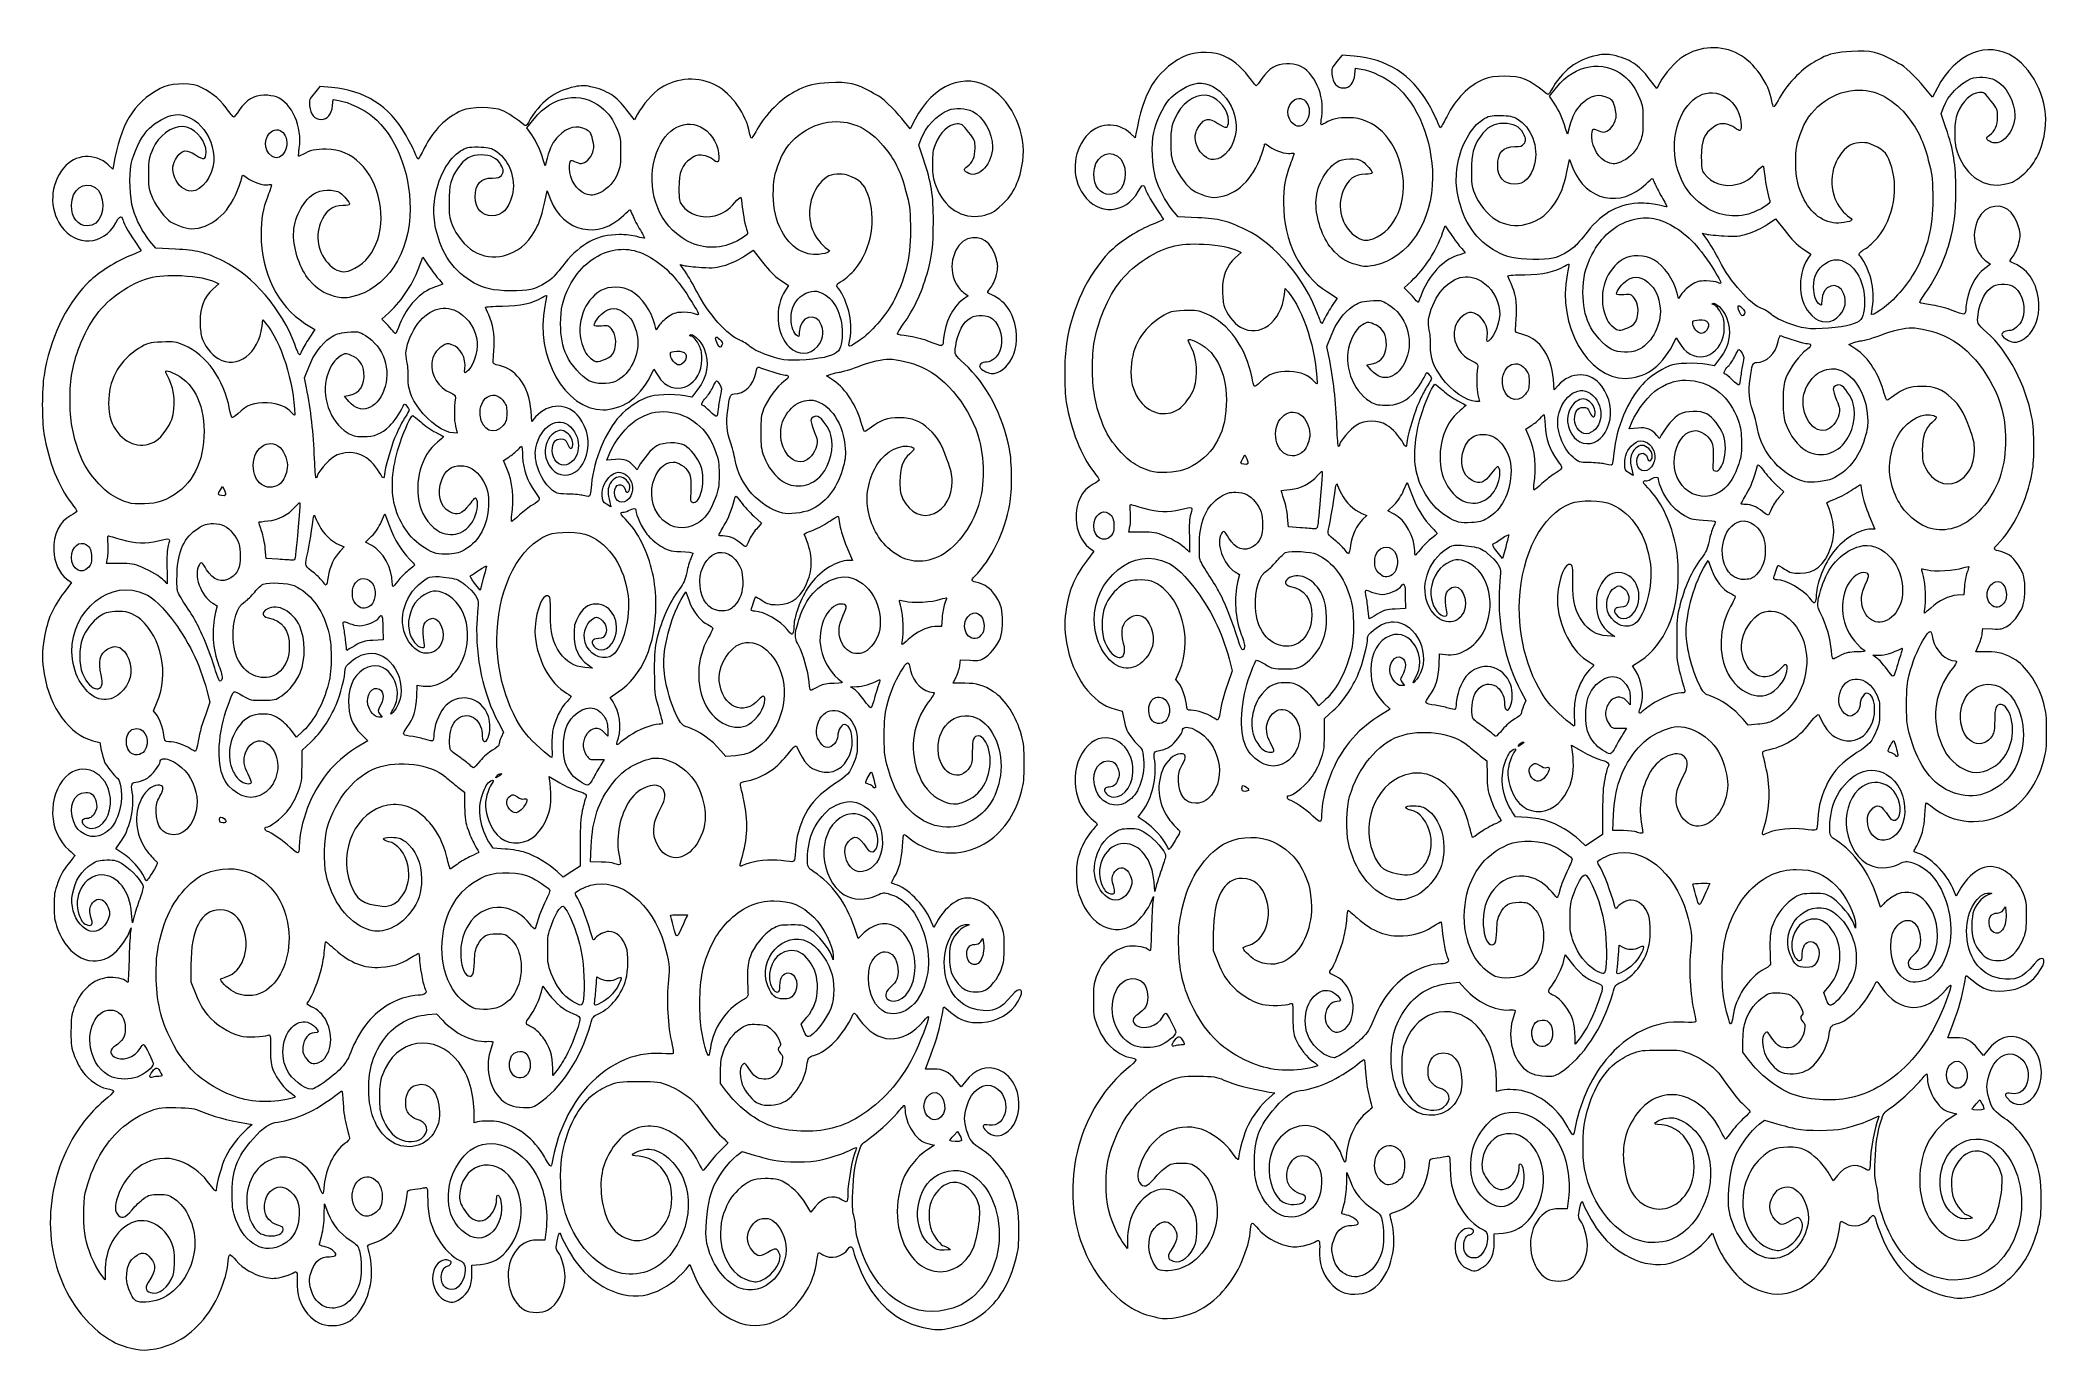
# Model space of a CAD drawing. Header units: centimetres. Extents: x -11 to 11, y -7.2 to 7.2.
import ezdxf

# ---------------------------------------------------------------- set-up
doc = ezdxf.new("R2010")
doc.units = ezdxf.units.CM
doc.header["$MEASUREMENT"] = 0
doc.layers.add('Layer 1', color=7, linetype='Continuous')

msp = doc.modelspace()

# ---------------------------------------------------------------- linework, layer by layer
at = {"layer": 'Layer 1', "lineweight": 9}
for points, knots in [([(1.25178, -6.80352), (1.23821, -6.79998), (1.19381, -6.78886), (1.15311, -6.7788), (1.15311, -6.7788), (0.98401, -6.73702), (0.80326, -6.6071), (0.64913, -6.41656), (0.64913, -6.41656), (0.25406, -5.92818), (0.19881, -5.17961), (0.51258, -4.56636), (0.51258, -4.56636), (0.61414, -4.36787), (0.73837, -4.20908), (0.89758, -4.07425), (0.89758, -4.07425), (1.03374, -3.95894), (1.03354, -3.95987), (0.92644, -3.93831), (0.92644, -3.93831), (0.85022, -3.92297), (0.73525, -3.84274), (0.6715, -3.76041), (0.6715, -3.76041), (0.64164, -3.72187), (0.59921, -3.64233), (0.57719, -3.58368), (0.57719, -3.58368), (0.5397, -3.48377), (0.53719, -3.46643), (0.53758, -3.30979), (0.53758, -3.30979), (0.53794, -3.16437), (0.54212, -3.13114), (0.56961, -3.05496), (0.56961, -3.05496), (0.63451, -2.87519), (0.75783, -2.75381), (0.90685, -2.72305), (0.90685, -2.72305), (0.98274, -2.70738), (1.08862, -2.72058), (1.13298, -2.75123), (1.13298, -2.75123), (1.14655, -2.76061), (1.16028, -2.76829), (1.1635, -2.76829), (1.1635, -2.76829), (1.16671, -2.76829), (1.17228, -2.66258), (1.17586, -2.53337), (1.17586, -2.53337), (1.17944, -2.40417), (1.1858, -2.26978), (1.18998, -2.23475), (1.18998, -2.23475), (1.18998, -2.23475), (1.19759, -2.17104), (1.19759, -2.17104), (1.19759, -2.17104), (1.19759, -2.17104), (1.17649, -2.22386), (1.17649, -2.22386), (1.17649, -2.22386), (1.14219, -2.30976), (1.05522, -2.42388), (0.98814, -2.47103), (0.98814, -2.47103), (0.77207, -2.62288), (0.50503, -2.49425), (0.39099, -2.18339), (0.39099, -2.18339), (0.35556, -2.0868), (0.35141, -2.06045), (0.35141, -1.93214), (0.35141, -1.93214), (0.35141, -1.80249), (0.3554, -1.77781), (0.39321, -1.67365), (0.39321, -1.67365), (0.42269, -1.59242), (0.45631, -1.53226), (0.5073, -1.46946), (0.5073, -1.46946), (0.54706, -1.42049), (0.57959, -1.37836), (0.57959, -1.37584), (0.57959, -1.37584), (0.57959, -1.37332), (0.54948, -1.34545), (0.51268, -1.3139), (0.51268, -1.3139), (0.29087, -1.12372), (0.27433, -0.71707), (0.48002, -0.51113), (0.48002, -0.51113), (0.66312, -0.32781), (0.94434, -0.46147), (0.97026, -0.74413), (0.97026, -0.74413), (0.98687, -0.92513), (0.88966, -1.08007), (0.75951, -1.08007), (0.75951, -1.08007), (0.70494, -1.08007), (0.63643, -1.0105), (0.66592, -0.98504), (0.66592, -0.98504), (0.6761, -0.97626), (0.69728, -0.96896), (0.71299, -0.96883), (0.71299, -0.96883), (0.75528, -0.96847), (0.78662, -0.94174), (0.80834, -0.8875), (0.80834, -0.8875), (0.82404, -0.8483), (0.82505, -0.82893), (0.81369, -0.7845), (0.81369, -0.7845), (0.79588, -0.7148), (0.75929, -0.68191), (0.69957, -0.68191), (0.69957, -0.68191), (0.56945, -0.68191), (0.50437, -0.84185), (0.56715, -1.00735), (0.56715, -1.00735), (0.61136, -1.12392), (0.73452, -1.19161), (0.8445, -1.15978), (0.8445, -1.15978), (0.90224, -1.14307), (0.97301, -1.08833), (1.00848, -1.03294), (1.00848, -1.03294), (1.04382, -0.97776), (1.08233, -0.86021), (1.08982, -0.78467), (1.08982, -0.78467), (1.10015, -0.68054), (1.08153, -0.55145), (1.05319, -0.53066), (1.05319, -0.53066), (1.01153, -0.50012), (0.92294, -0.38866), (0.9053, -0.34461), (0.9053, -0.34461), (0.89554, -0.32024), (0.88016, -0.26302), (0.87113, -0.21745), (0.87113, -0.21745), (0.87113, -0.21745), (0.85471, -0.13461), (0.85471, -0.13461), (0.85471, -0.13461), (0.85471, -0.13461), (0.77719, -0.11419), (0.77719, -0.11419), (0.77719, -0.11419), (0.52109, -0.04673), (0.30688, 0.24677), (0.2419, 0.61925), (0.2419, 0.61925), (0.21659, 0.76433), (0.21663, 0.86647), (0.24204, 1.01113), (0.24204, 1.01113), (0.27804, 1.21601), (0.33894, 1.35625), (0.46092, 1.51516), (0.46092, 1.51516), (0.46092, 1.51516), (0.54398, 1.62336), (0.54398, 1.62336), (0.54398, 1.62336), (0.54398, 1.62336), (0.48931, 1.66474), (0.48931, 1.66474), (0.48931, 1.66474), (0.4065, 1.7274), (0.35308, 1.84513), (0.34764, 1.97693), (0.34764, 1.97693), (0.34037, 2.15277), (0.4097, 2.29366), (0.53701, 2.36179), (0.53701, 2.36179), (0.57399, 2.38159), (0.60425, 2.40211), (0.60425, 2.4074), (0.60425, 2.4074), (0.60425, 2.41268), (0.57613, 2.45257), (0.54174, 2.49604), (0.54174, 2.49604), (0.40423, 2.66991), (0.28965, 2.96115), (0.2402, 3.26249), (0.2402, 3.26249), (0.21618, 3.40891), (0.21667, 3.74546), (0.24114, 3.90164), (0.24114, 3.90164), (0.30324, 4.29806), (0.4735, 4.66181), (0.71276, 4.90925), (0.71276, 4.90925), (0.81203, 5.0119), (1.00655, 5.14093), (1.1558, 5.20312), (1.1558, 5.20312), (1.23572, 5.23642), (1.30354, 5.26628), (1.30651, 5.26948), (1.30651, 5.26948), (1.30948, 5.27268), (1.28944, 5.30561), (1.26198, 5.34265), (1.26198, 5.34265), (1.20128, 5.42453), (1.10994, 5.58191), (1.10994, 5.6046), (1.10994, 5.6046), (1.10994, 5.61368), (1.10225, 5.62936), (1.09284, 5.63944), (1.09284, 5.63944), (1.07914, 5.65412), (1.06702, 5.64208), (1.03185, 5.57887), (1.03185, 5.57887), (0.89229, 5.32802), (0.59067, 5.31139), (0.42764, 5.54555), (0.42764, 5.54555), (0.29552, 5.73531), (0.307, 5.99774), (0.45541, 6.18056), (0.45541, 6.18056), (0.58053, 6.33468), (0.80242, 6.35014), (0.94709, 6.21482), (0.94709, 6.21482), (0.94709, 6.21482), (0.9985, 6.16672), (0.9985, 6.16672), (0.9985, 6.16672), (0.9985, 6.16672), (1.00598, 6.21042), (1.00598, 6.21042), (1.00598, 6.21042), (1.08409, 6.66688), (1.21737, 6.88741), (1.51695, 7.05593), (1.51695, 7.05593), (1.61076, 7.10869), (1.82453, 7.12254), (1.93116, 7.08277), (1.93116, 7.08277), (2.05229, 7.03759), (2.16186, 6.95348), (2.24469, 6.84209), (2.24469, 6.84209), (2.2865, 6.78587), (2.32355, 6.73987), (2.32704, 6.73987), (2.32704, 6.73987), (2.33053, 6.73987), (2.35808, 6.77535), (2.38827, 6.81871), (2.38827, 6.81871), (2.46461, 6.92834), (2.55095, 6.9802), (2.6593, 6.98148), (2.6593, 6.98148), (2.70598, 6.98204), (2.76722, 6.97356), (2.79541, 6.96264), (2.79541, 6.96264), (2.9675, 6.89597), (3.08374, 6.63587), (3.04799, 6.39747), (3.04799, 6.39747), (3.04142, 6.35367), (3.03791, 6.31544), (3.04019, 6.31249), (3.04019, 6.31249), (3.04247, 6.30954), (3.06283, 6.3176), (3.08543, 6.33039), (3.08543, 6.33039), (3.16381, 6.37474), (3.22864, 6.38949), (3.34379, 6.38915), (3.34379, 6.38915), (3.63005, 6.38832), (3.85645, 6.16487), (3.92938, 5.8112), (3.92938, 5.8112), (3.99816, 5.47756), (3.86227, 5.15347), (3.61361, 5.05811), (3.61361, 5.05811), (3.53693, 5.0287), (3.48206, 5.03793), (3.41019, 5.09232), (3.41019, 5.09232), (3.26792, 5.19998), (3.2132, 5.40642), (3.28126, 5.57869), (3.28126, 5.57869), (3.33284, 5.70925), (3.41, 5.76835), (3.52887, 5.76835), (3.52887, 5.76835), (3.56874, 5.76835), (3.60137, 5.77454), (3.60137, 5.78211), (3.60137, 5.78211), (3.60137, 5.80332), (3.53833, 5.87978), (3.49678, 5.90897), (3.49678, 5.90897), (3.43688, 5.95105), (3.27671, 5.94481), (3.20668, 5.89767), (3.20668, 5.89767), (3.081, 5.81307), (2.9845, 5.61974), (2.98482, 5.45321), (2.98482, 5.45321), (2.98517, 5.27497), (3.05436, 5.07367), (3.1575, 4.95081), (3.1575, 4.95081), (3.24343, 4.84845), (3.31511, 4.80195), (3.43608, 4.7701), (3.43608, 4.7701), (3.51532, 4.74923), (3.54504, 4.74837), (3.62319, 4.76464), (3.62319, 4.76464), (4.00172, 4.8435), (4.2672, 5.24468), (4.26631, 5.7365), (4.26631, 5.7365), (4.26557, 6.14537), (4.10449, 6.5402), (3.85421, 6.7466), (3.85421, 6.7466), (3.75759, 6.82628), (3.59227, 6.90516), (3.48292, 6.92377), (3.48292, 6.92377), (3.48292, 6.92377), (3.41997, 6.93448), (3.41997, 6.93448), (3.41997, 6.93448), (3.41997, 6.93448), (3.41292, 6.8666), (3.41292, 6.8666), (3.41292, 6.8666), (3.40282, 6.7694), (3.35811, 6.71598), (3.28685, 6.71598), (3.28685, 6.71598), (3.21588, 6.71598), (3.17088, 6.76945), (3.16089, 6.86567), (3.16089, 6.86567), (3.15424, 6.92968), (3.15658, 6.93581), (3.21421, 7.00511), (3.21421, 7.00511), (3.21421, 7.00511), (3.27449, 7.0776), (3.27449, 7.0776), (3.27449, 7.0776), (3.27449, 7.0776), (3.40401, 7.06642), (3.40401, 7.06642), (3.40401, 7.06642), (3.76423, 7.03533), (4.03632, 6.86198), (4.21693, 6.54851), (4.21693, 6.54851), (4.25486, 6.48268), (4.29976, 6.39489), (4.3167, 6.35341), (4.3167, 6.35341), (4.33365, 6.31194), (4.35047, 6.278), (4.35408, 6.278), (4.35408, 6.278), (4.35769, 6.278), (4.38822, 6.33266), (4.42194, 6.39947), (4.42194, 6.39947), (4.52311, 6.59995), (4.65882, 6.73592), (4.83474, 6.81306), (4.83474, 6.81306), (4.93071, 6.85515), (5.18258, 6.8552), (5.27876, 6.81316), (5.27876, 6.81316), (5.33791, 6.7873), (5.44561, 6.71621), (5.51743, 6.65561), (5.51743, 6.65561), (5.53702, 6.63909), (5.54402, 6.64299), (5.56677, 6.6831), (5.56677, 6.6831), (5.69557, 6.91024), (5.84641, 7.02574), (6.07782, 7.07442), (6.07782, 7.07442), (6.14581, 7.08873), (6.18784, 7.08893), (6.25049, 7.07525), (6.25049, 7.07525), (6.43399, 7.03517), (6.53269, 6.97135), (6.64953, 6.81721), (6.64953, 6.81721), (6.64953, 6.81721), (6.73142, 6.70918), (6.73142, 6.70918), (6.73142, 6.70918), (6.73142, 6.70918), (6.76573, 6.77312), (6.76573, 6.77312), (6.76573, 6.77312), (6.81837, 6.87122), (6.93804, 7.0064), (7.01886, 7.05908), (7.01886, 7.05908), (7.20333, 7.17933), (7.44408, 7.19076), (7.63152, 7.08818), (7.63152, 7.08818), (7.80377, 6.9939), (7.96487, 6.76549), (7.99779, 6.56885), (7.99779, 6.56885), (8.00254, 6.54048), (8.01099, 6.51363), (8.01656, 6.50918), (8.01656, 6.50918), (8.02213, 6.50474), (8.04394, 6.53582), (8.06502, 6.57825), (8.06502, 6.57825), (8.14089, 6.73092), (8.3249, 6.9271), (8.46117, 7.00059), (8.46117, 7.00059), (8.49154, 7.01697), (8.52748, 7.03635), (8.54105, 7.04367), (8.54105, 7.04367), (8.62747, 7.09027), (8.71692, 7.1104), (8.87108, 7.11792), (8.87108, 7.11792), (9.08826, 7.12852), (9.17462, 7.10964), (9.33383, 7.01675), (9.33383, 7.01675), (9.36963, 6.99586), (9.40196, 6.97877), (9.40568, 6.97877), (9.40568, 6.97877), (9.42834, 6.97877), (9.59559, 6.82021), (9.67274, 6.72557), (9.67274, 6.72557), (9.67274, 6.72557), (9.76411, 6.61351), (9.76411, 6.61351), (9.76411, 6.61351), (9.76411, 6.61351), (9.81702, 6.71668), (9.81702, 6.71668), (9.81702, 6.71668), (10.01212, 7.09711), (10.36932, 7.24105), (10.65552, 7.05457), (10.65552, 7.05457), (10.89238, 6.90023), (11.04183, 6.55634), (11.00165, 6.2581), (11.00165, 6.2581), (10.97384, 6.05165), (10.89708, 5.8887), (10.77648, 5.78013), (10.77648, 5.78013), (10.68001, 5.69327), (10.65105, 5.67741), (10.55136, 5.65685), (10.55136, 5.65685), (10.3383, 5.6129), (10.13627, 5.74361), (10.04459, 5.98473), (10.04459, 5.98473), (10.01311, 6.06751), (10.00877, 6.09629), (10.00877, 6.22226), (10.00877, 6.22226), (10.00877, 6.34157), (10.01361, 6.37761), (10.03766, 6.43727), (10.03766, 6.43727), (10.09302, 6.57459), (10.18398, 6.66064), (10.27877, 6.66538), (10.27877, 6.66538), (10.33033, 6.66796), (10.33824, 6.66239), (10.40561, 6.57609), (10.40561, 6.57609), (10.47549, 6.48656), (10.47745, 6.48171), (10.47745, 6.39812), (10.47745, 6.39812), (10.47745, 6.30034), (10.45162, 6.24232), (10.38869, 6.19873), (10.38869, 6.19873), (10.344, 6.16779), (10.3493, 6.14747), (10.40893, 6.1211), (10.40893, 6.1211), (10.52425, 6.07011), (10.66818, 6.23275), (10.66856, 6.41447), (10.66856, 6.41447), (10.66888, 6.56621), (10.56789, 6.74661), (10.451, 6.80307), (10.451, 6.80307), (10.37655, 6.83905), (10.25401, 6.84603), (10.18637, 6.81816), (10.18637, 6.81816), (10.05883, 6.76561), (9.93117, 6.63189), (9.88338, 6.50078), (9.88338, 6.50078), (9.88338, 6.50078), (9.85863, 6.43287), (9.85863, 6.43287), (9.85863, 6.43287), (9.85863, 6.43287), (9.91089, 6.2774), (9.91089, 6.2774), (9.91089, 6.2774), (9.99671, 6.0221), (10.01888, 5.88163), (10.0189, 5.59316), (10.0189, 5.59316), (10.01891, 5.32919), (10.00388, 5.20511), (9.94917, 5.0174), (9.94917, 5.0174), (9.8858, 4.8), (9.80326, 4.62576), (9.68648, 4.46289), (9.68648, 4.46289), (9.64821, 4.40951), (9.62025, 4.36152), (9.62434, 4.35623), (9.62434, 4.35623), (9.62843, 4.35095), (9.68053, 4.34063), (9.74011, 4.33331), (9.74011, 4.33331), (9.79968, 4.32598), (9.89838, 4.30126), (9.95943, 4.27838), (9.95943, 4.27838), (10.13898, 4.21109), (10.12111, 4.20765), (10.13054, 4.31136), (10.13054, 4.31136), (10.14598, 4.48094), (10.23079, 4.65288), (10.33802, 4.73196), (10.33802, 4.73196), (10.33802, 4.73196), (10.39948, 4.77728), (10.39948, 4.77728), (10.39948, 4.77728), (10.39948, 4.77728), (10.3485, 4.81427), (10.3485, 4.81427), (10.3485, 4.81427), (10.32046, 4.83462), (10.28112, 4.88325), (10.26107, 4.92234), (10.26107, 4.92234), (10.17328, 5.09349), (10.24404, 5.34735), (10.39459, 5.40134), (10.39459, 5.40134), (10.5401, 5.45353), (10.66336, 5.36739), (10.71161, 5.17981), (10.71161, 5.17981), (10.73058, 5.10606), (10.73064, 5.09317), (10.71241, 5.0122), (10.71241, 5.0122), (10.69962, 4.95541), (10.67735, 4.90472), (10.64923, 4.86841), (10.64923, 4.86841), (10.61133, 4.81947), (10.60862, 4.81109), (10.62797, 4.8026), (10.62797, 4.8026), (10.81067, 4.72241), (10.89726, 4.60553), (10.92775, 4.39794), (10.92775, 4.39794), (10.94925, 4.25153), (10.91363, 4.10913), (10.83156, 4.01339), (10.83156, 4.01339), (10.78603, 3.96027), (10.71682, 3.92105), (10.66863, 3.92105), (10.66863, 3.92105), (10.63187, 3.92105), (10.55802, 3.95449), (10.53817, 3.98012), (10.53817, 3.98012), (10.51935, 4.00443), (10.51949, 4.00782), (10.54011, 4.0273), (10.54011, 4.0273), (10.55234, 4.03884), (10.58078, 4.04828), (10.60332, 4.04828), (10.60332, 4.04828), (10.656, 4.04828), (10.72485, 4.10601), (10.74866, 4.17014), (10.74866, 4.17014), (10.79445, 4.29344), (10.761, 4.44218), (10.66959, 4.52172), (10.66959, 4.52172), (10.62025, 4.56466), (10.49643, 4.57193), (10.42949, 4.53581), (10.42949, 4.53581), (10.34914, 4.49246), (10.28476, 4.37198), (10.26431, 4.22672), (10.26431, 4.22672), (10.25051, 4.12868), (10.251, 4.12768), (10.36068, 4.02874), (10.36068, 4.02874), (10.59656, 3.81596), (10.78724, 3.45531), (10.8556, 3.09269), (10.8556, 3.09269), (10.884, 2.94201), (10.88592, 2.63553), (10.85939, 2.48748), (10.85939, 2.48748), (10.805, 2.18397), (10.6527, 1.87063), (10.47405, 1.69468), (10.47405, 1.69468), (10.42781, 1.64914), (10.43327, 1.63893), (10.51388, 1.6202), (10.51388, 1.6202), (10.5407, 1.61396), (10.58304, 1.59542), (10.60797, 1.579), (10.60797, 1.579), (10.66763, 1.5397), (10.7515, 1.41515), (10.76708, 1.34272), (10.76708, 1.34272), (10.7838, 1.26503), (10.78287, 1.12749), (10.76513, 1.05101), (10.76513, 1.05101), (10.74541, 0.96604), (10.66628, 0.85411), (10.59117, 0.80496), (10.59117, 0.80496), (10.5362, 0.769), (10.51715, 0.76501), (10.42336, 0.76988), (10.42336, 0.76988), (10.42336, 0.76988), (10.31757, 0.77537), (10.31757, 0.77537), (10.31757, 0.77537), (10.31757, 0.77537), (10.31033, 0.718), (10.31033, 0.718), (10.31033, 0.718), (10.30635, 0.68644), (10.28838, 0.62822), (10.27042, 0.58863), (10.27042, 0.58863), (10.27042, 0.58863), (10.23774, 0.51664), (10.23774, 0.51664), (10.23774, 0.51664), (10.23774, 0.51664), (10.36377, 0.51722), (10.36377, 0.51722), (10.36377, 0.51722), (10.49614, 0.51782), (10.57031, 0.49613), (10.68096, 0.42445), (10.68096, 0.42445), (10.80945, 0.34121), (10.93184, 0.15071), (10.98689, -0.05173), (10.98689, -0.05173), (11.0132, -0.14848), (11.0175, -0.19226), (11.0175, -0.36338), (11.0175, -0.36338), (11.0175, -0.53454), (11.01322, -0.57809), (10.98697, -0.67394), (10.98697, -0.67394), (10.91501, -0.93677), (10.77682, -1.1307), (10.57759, -1.24848), (10.57759, -1.24848), (10.32256, -1.39925), (9.98924, -1.37594), (9.76415, -1.19161), (9.76415, -1.19161), (9.73202, -1.1653), (9.70116, -1.14378), (9.69557, -1.14378), (9.69557, -1.14378), (9.68998, -1.14378), (9.68252, -1.20349), (9.67899, -1.27648), (9.67899, -1.27648), (9.67221, -1.41692), (9.64432, -1.52209), (9.58905, -1.61565), (9.58905, -1.61565), (9.5723, -1.64402), (9.55859, -1.67072), (9.55859, -1.67499), (9.55859, -1.67499), (9.55859, -1.67926), (9.57663, -1.68768), (9.59867, -1.69371), (9.59867, -1.69371), (9.72848, -1.72918), (9.91256, -1.91291), (9.98706, -2.08134), (9.98706, -2.08134), (9.98706, -2.08134), (10.02464, -2.16631), (10.02464, -2.16631), (10.02464, -2.16631), (10.02464, -2.16631), (10.07624, -2.07612), (10.07624, -2.07612), (10.07624, -2.07612), (10.1285, -1.98478), (10.21767, -1.90003), (10.29949, -1.86396), (10.29949, -1.86396), (10.46446, -1.79124), (10.67859, -1.9204), (10.76359, -2.14392), (10.76359, -2.14392), (10.79421, -2.22443), (10.79808, -2.25194), (10.7977, -2.38605), (10.7977, -2.38605), (10.79736, -2.50911), (10.79193, -2.55286), (10.76863, -2.62039), (10.76863, -2.62039), (10.73173, -2.72734), (10.6396, -2.83961), (10.56833, -2.86448), (10.56833, -2.86448), (10.5047, -2.88669), (10.40234, -2.87627), (10.35167, -2.84244), (10.35167, -2.84244), (10.30154, -2.80897), (10.23867, -2.72313), (10.21569, -2.6568), (10.21569, -2.6568), (10.18882, -2.57925), (10.1891, -2.39296), (10.21618, -2.32683), (10.21618, -2.32683), (10.25245, -2.23827), (10.32745, -2.16429), (10.40345, -2.14212), (10.40345, -2.14212), (10.41988, -2.13732), (10.41575, -2.13442), (10.39112, -2.13342), (10.39112, -2.13342), (10.25935, -2.12809), (10.13911, -2.32578), (10.13855, -2.5487), (10.13855, -2.5487), (10.13784, -2.82828), (10.28093, -3.03328), (10.50383, -3.07202), (10.50383, -3.07202), (10.67622, -3.10198), (10.75634, -3.06866), (10.87993, -2.91561), (10.87993, -2.91561), (10.97099, -2.80284), (11.02857, -2.85098), (10.95199, -2.97585), (10.95199, -2.97585), (10.86396, -3.11936), (10.72794, -3.19858), (10.54968, -3.21014), (10.54968, -3.21014), (10.40108, -3.21978), (10.32402, -3.19476), (10.2105, -3.10001), (10.2105, -3.10001), (10.17032, -3.06648), (10.13574, -3.03904), (10.13365, -3.03904), (10.13365, -3.03904), (10.13157, -3.03904), (10.123, -3.08025), (10.11461, -3.13062), (10.11461, -3.13062), (10.09141, -3.26997), (10.05538, -3.39759), (9.99099, -3.5686), (9.99099, -3.5686), (9.99099, -3.5686), (9.93252, -3.72388), (9.93252, -3.72388), (9.93252, -3.72388), (9.93252, -3.72388), (10.02156, -3.72388), (10.02156, -3.72388), (10.02156, -3.72388), (10.13112, -3.72388), (10.18349, -3.75051), (10.26314, -3.84671), (10.26314, -3.84671), (10.26314, -3.84671), (10.32378, -3.91996), (10.32378, -3.91996), (10.32378, -3.91996), (10.32378, -3.91996), (10.37109, -3.85923), (10.37109, -3.85923), (10.37109, -3.85923), (10.47631, -3.72417), (10.60458, -3.67898), (10.73378, -3.73145), (10.73378, -3.73145), (10.81722, -3.76534), (10.87986, -3.82991), (10.92457, -3.92812), (10.92457, -3.92812), (10.98634, -4.06381), (10.96413, -4.2681), (10.87642, -4.37103), (10.87642, -4.37103), (10.78411, -4.47934), (10.66892, -4.48626), (10.58576, -4.38849), (10.58576, -4.38849), (10.54727, -4.34325), (10.56212, -4.32665), (10.63058, -4.33838), (10.63058, -4.33838), (10.83415, -4.37325), (10.88772, -4.0259), (10.69487, -3.92157), (10.69487, -3.92157), (10.57633, -3.85745), (10.43743, -3.95253), (10.38492, -4.13377), (10.38492, -4.13377), (10.35407, -4.24025), (10.35397, -4.29137), (10.38442, -4.39485), (10.38442, -4.39485), (10.41658, -4.50415), (10.44468, -4.53944), (10.55616, -4.6105), (10.55616, -4.6105), (10.6753, -4.68646), (10.82223, -4.86871), (10.86856, -4.99801), (10.86856, -4.99801), (10.94663, -5.21592), (10.95837, -5.2804), (10.95842, -5.49173), (10.95842, -5.49173), (10.95846, -5.65767), (10.95372, -5.70914), (10.92991, -5.80092), (10.92991, -5.80092), (10.85664, -6.08333), (10.74047, -6.27459), (10.55763, -6.4138), (10.55763, -6.4138), (10.44787, -6.49737), (10.36381, -6.53483), (10.213, -6.56739), (10.213, -6.56739), (10.10387, -6.59096), (10.06759, -6.59238), (9.97023, -6.57693), (9.97023, -6.57693), (9.61682, -6.52085), (9.34821, -6.28116), (9.19401, -5.88429), (9.19401, -5.88429), (9.16389, -5.80676), (9.13924, -5.73417), (9.13924, -5.723), (9.13924, -5.723), (9.13924, -5.71182), (9.13176, -5.69466), (9.12261, -5.68486), (9.12261, -5.68486), (9.10988, -5.67122), (9.10048, -5.67503), (9.08252, -5.70108), (9.08252, -5.70108), (9.02163, -5.78947), (8.88677, -5.81957), (8.80192, -5.7637), (8.80192, -5.7637), (8.76961, -5.74244), (8.75414, -5.73879), (8.75129, -5.75176), (8.75129, -5.75176), (8.74904, -5.76204), (8.74069, -5.81145), (8.73274, -5.86156), (8.73274, -5.86156), (8.70877, -6.0126), (8.65148, -6.14003), (8.54815, -6.27213), (8.54815, -6.27213), (8.32276, -6.56027), (8.02016, -6.62182), (7.73438, -6.43765), (7.73438, -6.43765), (7.60649, -6.35524), (7.46223, -6.16897), (7.3929, -5.99677), (7.3929, -5.99677), (7.3929, -5.99677), (7.34296, -5.87271), (7.34296, -5.87271), (7.34296, -5.87271), (7.34296, -5.87271), (7.30065, -5.92196), (7.30065, -5.92196), (7.30065, -5.92196), (7.19344, -6.04672), (7.0745, -6.13139), (6.93149, -6.18476), (6.93149, -6.18476), (6.66147, -6.28551), (6.31388, -6.1459), (6.09105, -5.84718), (6.09105, -5.84718), (6.03278, -5.76908), (5.92012, -5.56562), (5.92012, -5.5385), (5.92012, -5.5385), (5.92012, -5.5303), (5.91496, -5.52358), (5.90867, -5.52358), (5.90867, -5.52358), (5.90237, -5.52358), (5.89037, -5.5631), (5.882, -5.61139), (5.882, -5.61139), (5.86767, -5.69412), (5.86836, -5.70135), (5.89398, -5.73657), (5.89398, -5.73657), (5.93045, -5.7867), (5.96945, -5.92333), (5.96945, -6.00095), (5.96945, -6.00095), (5.96945, -6.15395), (5.88586, -6.31658), (5.77705, -6.37529), (5.77705, -6.37529), (5.71894, -6.40664), (5.58673, -6.40641), (5.52812, -6.37485), (5.52812, -6.37485), (5.34252, -6.27489), (5.28201, -5.93664), (5.41485, -5.74176), (5.41485, -5.74176), (5.48188, -5.64343), (5.553, -5.60322), (5.65986, -5.60322), (5.65986, -5.60322), (5.65986, -5.60322), (5.74522, -5.60322), (5.74522, -5.60322), (5.74522, -5.60322), (5.74522, -5.60322), (5.76022, -5.48837), (5.76022, -5.48837), (5.76022, -5.48837), (5.78686, -5.28441), (5.74504, -5.05052), (5.65196, -4.88299), (5.65196, -4.88299), (5.48011, -4.57365), (5.14938, -4.45189), (4.92725, -4.61617), (4.92725, -4.61617), (4.8419, -4.67929), (4.73992, -4.83379), (4.70903, -4.94675), (4.70903, -4.94675), (4.6723, -5.0811), (4.68168, -5.25577), (4.73119, -5.35918), (4.73119, -5.35918), (4.79958, -5.50202), (4.94982, -5.60441), (5.05471, -5.57966), (5.05471, -5.57966), (5.17867, -5.55041), (5.26995, -5.41599), (5.26995, -5.2627), (5.26995, -5.2627), (5.26995, -5.17939), (5.25126, -5.10949), (5.22899, -5.10949), (5.22899, -5.10949), (5.22245, -5.10949), (5.21709, -5.12764), (5.21709, -5.14982), (5.21709, -5.14982), (5.21709, -5.25535), (5.14478, -5.36733), (5.06398, -5.3869), (5.06398, -5.3869), (4.98787, -5.40534), (4.92868, -5.37291), (4.86629, -5.27862), (4.86629, -5.27862), (4.81693, -5.20402), (4.81008, -5.18456), (4.81008, -5.11909), (4.81008, -5.11909), (4.81008, -4.96707), (4.90613, -4.82307), (5.0296, -4.78997), (5.0296, -4.78997), (5.16594, -4.75342), (5.29172, -4.80571), (5.38307, -4.93691), (5.38307, -4.93691), (5.53283, -5.15199), (5.52053, -5.46025), (5.35309, -5.68888), (5.35309, -5.68888), (5.26925, -5.80335), (5.17035, -5.86107), (5.04134, -5.87083), (5.04134, -5.87083), (5.04134, -5.87083), (4.94575, -5.87806), (4.94575, -5.87806), (4.94575, -5.87806), (4.94575, -5.87806), (4.94575, -5.97416), (4.94575, -5.97416), (4.94575, -5.97416), (4.94575, -6.10696), (4.90715, -6.19073), (4.82017, -6.2467), (4.82017, -6.2467), (4.74512, -6.295), (4.72365, -6.29694), (4.64542, -6.26252), (4.64542, -6.26252), (4.54336, -6.21762), (4.48646, -6.06218), (4.52645, -5.93753), (4.52645, -5.93753), (4.55387, -5.85204), (4.63487, -5.79769), (4.69262, -5.82605), (4.69262, -5.82605), (4.72069, -5.83983), (4.72385, -5.84665), (4.71124, -5.86627), (4.71124, -5.86627), (4.70289, -5.87926), (4.68649, -5.88989), (4.67481, -5.88989), (4.67481, -5.88989), (4.64167, -5.88989), (4.61046, -5.94596), (4.6091, -6.00793), (4.6091, -6.00793), (4.60726, -6.09177), (4.65056, -6.14472), (4.72096, -6.14472), (4.72096, -6.14472), (4.76634, -6.14472), (4.78245, -6.1358), (4.8165, -6.09183), (4.8165, -6.09183), (4.85924, -6.03664), (4.88015, -5.95124), (4.86722, -5.88471), (4.86722, -5.88471), (4.86228, -5.85931), (4.845, -5.84107), (4.81293, -5.8274), (4.81293, -5.8274), (4.73585, -5.79455), (4.63502, -5.69498), (4.57388, -5.59133), (4.57388, -5.59133), (4.4936, -5.45524), (4.46323, -5.3419), (4.45968, -5.16524), (4.45968, -5.16524), (4.45683, -5.02336), (4.45649, -5.02195), (4.42685, -5.02757), (4.42685, -5.02757), (4.41037, -5.03068), (4.36082, -5.03785), (4.31673, -5.04349), (4.31673, -5.04349), (4.23881, -5.05346), (4.23645, -5.05509), (4.23263, -5.10153), (4.23263, -5.10153), (4.22039, -5.25038), (4.15661, -5.41659), (4.07964, -5.50023), (4.07964, -5.50023), (4.02595, -5.55856), (3.93285, -5.61648), (3.86064, -5.63648), (3.86064, -5.63648), (3.82658, -5.64592), (3.79871, -5.65931), (3.79871, -5.66624), (3.79871, -5.66624), (3.79871, -5.67317), (3.80624, -5.70662), (3.81545, -5.74057), (3.81545, -5.74057), (3.87753, -5.96938), (3.83032, -6.23411), (3.69745, -6.40231), (3.69745, -6.40231), (3.62085, -6.49928), (3.53229, -6.54289), (3.41193, -6.54289), (3.41193, -6.54289), (3.2919, -6.54289), (3.22024, -6.50876), (3.13905, -6.41294), (3.13905, -6.41294), (3.0531, -6.31151), (3.01721, -6.19904), (3.02423, -6.05314), (3.02423, -6.05314), (3.02934, -5.94679), (3.02178, -5.93537), (2.96996, -5.97117), (2.96996, -5.97117), (2.95598, -5.98084), (2.90123, -5.99851), (2.84831, -6.01044), (2.84831, -6.01044), (2.76532, -6.02914), (2.7388, -6.02886), (2.65562, -6.00836), (2.65562, -6.00836), (2.53651, -5.979), (2.42913, -5.915), (2.35376, -5.82841), (2.35376, -5.82841), (2.32219, -5.79215), (2.29084, -5.76248), (2.28408, -5.76248), (2.28408, -5.76248), (2.27733, -5.76248), (2.26896, -5.79294), (2.26548, -5.83017), (2.26548, -5.83017), (2.25472, -5.94545), (2.24395, -5.98866), (2.18888, -6.13746), (2.18888, -6.13746), (2.09733, -6.38479), (1.91954, -6.59928), (1.71268, -6.71193), (1.71268, -6.71193), (1.57006, -6.78961), (1.35923, -6.8315), (1.25178, -6.80352)], [0, 0, 0, 0, 0.00322581, 0.00322581, 0.00322581, 0.00322581, 0.00645161, 0.00645161, 0.00645161, 0.00645161, 0.00967742, 0.00967742, 0.00967742, 0.00967742, 0.01290323, 0.01290323, 0.01290323, 0.01290323, 0.01612903, 0.01612903, 0.01612903, 0.01612903, 0.01935484, 0.01935484, 0.01935484, 0.01935484, 0.02258065, 0.02258065, 0.02258065, 0.02258065, 0.02580645, 0.02580645, 0.02580645, 0.02580645, 0.02903226, 0.02903226, 0.02903226, 0.02903226, 0.03225806, 0.03225806, 0.03225806, 0.03225806, 0.03548387, 0.03548387, 0.03548387, 0.03548387, 0.03870968, 0.03870968, 0.03870968, 0.03870968, 0.04193548, 0.04193548, 0.04193548, 0.04193548, 0.04516129, 0.04516129, 0.04516129, 0.04516129, 0.0483871, 0.0483871, 0.0483871, 0.0483871, 0.0516129, 0.0516129, 0.0516129, 0.0516129, 0.05483871, 0.05483871, 0.05483871, 0.05483871, 0.05806452, 0.05806452, 0.05806452, 0.05806452, 0.06129032, 0.06129032, 0.06129032, 0.06129032, 0.06451613, 0.06451613, 0.06451613, 0.06451613, 0.06774194, 0.06774194, 0.06774194, 0.06774194, 0.07096774, 0.07096774, 0.07096774, 0.07096774, 0.07419355, 0.07419355, 0.07419355, 0.07419355, 0.07741935, 0.07741935, 0.07741935, 0.07741935, 0.08064516, 0.08064516, 0.08064516, 0.08064516, 0.08387097, 0.08387097, 0.08387097, 0.08387097, 0.08709677, 0.08709677, 0.08709677, 0.08709677, 0.09032258, 0.09032258, 0.09032258, 0.09032258, 0.09354839, 0.09354839, 0.09354839, 0.09354839, 0.09677419, 0.09677419, 0.09677419, 0.09677419, 0.1, 0.1, 0.1, 0.1, 0.10322581, 0.10322581, 0.10322581, 0.10322581, 0.10645161, 0.10645161, 0.10645161, 0.10645161, 0.10967742, 0.10967742, 0.10967742, 0.10967742, 0.11290323, 0.11290323, 0.11290323, 0.11290323, 0.11612903, 0.11612903, 0.11612903, 0.11612903, 0.11935484, 0.11935484, 0.11935484, 0.11935484, 0.12258065, 0.12258065, 0.12258065, 0.12258065, 0.12580645, 0.12580645, 0.12580645, 0.12580645, 0.12903226, 0.12903226, 0.12903226, 0.12903226, 0.13225806, 0.13225806, 0.13225806, 0.13225806, 0.13548387, 0.13548387, 0.13548387, 0.13548387, 0.13870968, 0.13870968, 0.13870968, 0.13870968, 0.14193548, 0.14193548, 0.14193548, 0.14193548, 0.14516129, 0.14516129, 0.14516129, 0.14516129, 0.1483871, 0.1483871, 0.1483871, 0.1483871, 0.1516129, 0.1516129, 0.1516129, 0.1516129, 0.15483871, 0.15483871, 0.15483871, 0.15483871, 0.15806452, 0.15806452, 0.15806452, 0.15806452, 0.16129032, 0.16129032, 0.16129032, 0.16129032, 0.16451613, 0.16451613, 0.16451613, 0.16451613, 0.16774194, 0.16774194, 0.16774194, 0.16774194, 0.17096774, 0.17096774, 0.17096774, 0.17096774, 0.17419355, 0.17419355, 0.17419355, 0.17419355, 0.17741935, 0.17741935, 0.17741935, 0.17741935, 0.18064516, 0.18064516, 0.18064516, 0.18064516, 0.18387097, 0.18387097, 0.18387097, 0.18387097, 0.18709677, 0.18709677, 0.18709677, 0.18709677, 0.19032258, 0.19032258, 0.19032258, 0.19032258, 0.19354839, 0.19354839, 0.19354839, 0.19354839, 0.19677419, 0.19677419, 0.19677419, 0.19677419, 0.2, 0.2, 0.2, 0.2, 0.20322581, 0.20322581, 0.20322581, 0.20322581, 0.20645161, 0.20645161, 0.20645161, 0.20645161, 0.20967742, 0.20967742, 0.20967742, 0.20967742, 0.21290323, 0.21290323, 0.21290323, 0.21290323, 0.21612903, 0.21612903, 0.21612903, 0.21612903, 0.21935484, 0.21935484, 0.21935484, 0.21935484, 0.22258065, 0.22258065, 0.22258065, 0.22258065, 0.22580645, 0.22580645, 0.22580645, 0.22580645, 0.22903226, 0.22903226, 0.22903226, 0.22903226, 0.23225806, 0.23225806, 0.23225806, 0.23225806, 0.23548387, 0.23548387, 0.23548387, 0.23548387, 0.23870968, 0.23870968, 0.23870968, 0.23870968, 0.24193548, 0.24193548, 0.24193548, 0.24193548, 0.24516129, 0.24516129, 0.24516129, 0.24516129, 0.2483871, 0.2483871, 0.2483871, 0.2483871, 0.2516129, 0.2516129, 0.2516129, 0.2516129, 0.25483871, 0.25483871, 0.25483871, 0.25483871, 0.25806452, 0.25806452, 0.25806452, 0.25806452, 0.26129032, 0.26129032, 0.26129032, 0.26129032, 0.26451613, 0.26451613, 0.26451613, 0.26451613, 0.26774194, 0.26774194, 0.26774194, 0.26774194, 0.27096774, 0.27096774, 0.27096774, 0.27096774, 0.27419355, 0.27419355, 0.27419355, 0.27419355, 0.27741935, 0.27741935, 0.27741935, 0.27741935, 0.28064516, 0.28064516, 0.28064516, 0.28064516, 0.28387097, 0.28387097, 0.28387097, 0.28387097, 0.28709677, 0.28709677, 0.28709677, 0.28709677, 0.29032258, 0.29032258, 0.29032258, 0.29032258, 0.29354839, 0.29354839, 0.29354839, 0.29354839, 0.29677419, 0.29677419, 0.29677419, 0.29677419, 0.3, 0.3, 0.3, 0.3, 0.30322581, 0.30322581, 0.30322581, 0.30322581, 0.30645161, 0.30645161, 0.30645161, 0.30645161, 0.30967742, 0.30967742, 0.30967742, 0.30967742, 0.31290323, 0.31290323, 0.31290323, 0.31290323, 0.31612903, 0.31612903, 0.31612903, 0.31612903, 0.31935484, 0.31935484, 0.31935484, 0.31935484, 0.32258065, 0.32258065, 0.32258065, 0.32258065, 0.32580645, 0.32580645, 0.32580645, 0.32580645, 0.32903226, 0.32903226, 0.32903226, 0.32903226, 0.33225806, 0.33225806, 0.33225806, 0.33225806, 0.33548387, 0.33548387, 0.33548387, 0.33548387, 0.33870968, 0.33870968, 0.33870968, 0.33870968, 0.34193548, 0.34193548, 0.34193548, 0.34193548, 0.34516129, 0.34516129, 0.34516129, 0.34516129, 0.3483871, 0.3483871, 0.3483871, 0.3483871, 0.3516129, 0.3516129, 0.3516129, 0.3516129, 0.35483871, 0.35483871, 0.35483871, 0.35483871, 0.35806452, 0.35806452, 0.35806452, 0.35806452, 0.36129032, 0.36129032, 0.36129032, 0.36129032, 0.36451613, 0.36451613, 0.36451613, 0.36451613, 0.36774194, 0.36774194, 0.36774194, 0.36774194, 0.37096774, 0.37096774, 0.37096774, 0.37096774, 0.37419355, 0.37419355, 0.37419355, 0.37419355, 0.37741935, 0.37741935, 0.37741935, 0.37741935, 0.38064516, 0.38064516, 0.38064516, 0.38064516, 0.38387097, 0.38387097, 0.38387097, 0.38387097, 0.38709677, 0.38709677, 0.38709677, 0.38709677, 0.39032258, 0.39032258, 0.39032258, 0.39032258, 0.39354839, 0.39354839, 0.39354839, 0.39354839, 0.39677419, 0.39677419, 0.39677419, 0.39677419, 0.4, 0.4, 0.4, 0.4, 0.40322581, 0.40322581, 0.40322581, 0.40322581, 0.40645161, 0.40645161, 0.40645161, 0.40645161, 0.40967742, 0.40967742, 0.40967742, 0.40967742, 0.41290323, 0.41290323, 0.41290323, 0.41290323, 0.41612903, 0.41612903, 0.41612903, 0.41612903, 0.41935484, 0.41935484, 0.41935484, 0.41935484, 0.42258065, 0.42258065, 0.42258065, 0.42258065, 0.42580645, 0.42580645, 0.42580645, 0.42580645, 0.42903226, 0.42903226, 0.42903226, 0.42903226, 0.43225806, 0.43225806, 0.43225806, 0.43225806, 0.43548387, 0.43548387, 0.43548387, 0.43548387, 0.43870968, 0.43870968, 0.43870968, 0.43870968, 0.44193548, 0.44193548, 0.44193548, 0.44193548, 0.44516129, 0.44516129, 0.44516129, 0.44516129, 0.4483871, 0.4483871, 0.4483871, 0.4483871, 0.4516129, 0.4516129, 0.4516129, 0.4516129, 0.45483871, 0.45483871, 0.45483871, 0.45483871, 0.45806452, 0.45806452, 0.45806452, 0.45806452, 0.46129032, 0.46129032, 0.46129032, 0.46129032, 0.46451613, 0.46451613, 0.46451613, 0.46451613, 0.46774194, 0.46774194, 0.46774194, 0.46774194, 0.47096774, 0.47096774, 0.47096774, 0.47096774, 0.47419355, 0.47419355, 0.47419355, 0.47419355, 0.47741935, 0.47741935, 0.47741935, 0.47741935, 0.48064516, 0.48064516, 0.48064516, 0.48064516, 0.48387097, 0.48387097, 0.48387097, 0.48387097, 0.48709677, 0.48709677, 0.48709677, 0.48709677, 0.49032258, 0.49032258, 0.49032258, 0.49032258, 0.49354839, 0.49354839, 0.49354839, 0.49354839, 0.49677419, 0.49677419, 0.49677419, 0.49677419, 0.5, 0.5, 0.5, 0.5, 0.50322581, 0.50322581, 0.50322581, 0.50322581, 0.50645161, 0.50645161, 0.50645161, 0.50645161, 0.50967742, 0.50967742, 0.50967742, 0.50967742, 0.51290323, 0.51290323, 0.51290323, 0.51290323, 0.51612903, 0.51612903, 0.51612903, 0.51612903, 0.51935484, 0.51935484, 0.51935484, 0.51935484, 0.52258065, 0.52258065, 0.52258065, 0.52258065, 0.52580645, 0.52580645, 0.52580645, 0.52580645, 0.52903226, 0.52903226, 0.52903226, 0.52903226, 0.53225806, 0.53225806, 0.53225806, 0.53225806, 0.53548387, 0.53548387, 0.53548387, 0.53548387, 0.53870968, 0.53870968, 0.53870968, 0.53870968, 0.54193548, 0.54193548, 0.54193548, 0.54193548, 0.54516129, 0.54516129, 0.54516129, 0.54516129, 0.5483871, 0.5483871, 0.5483871, 0.5483871, 0.5516129, 0.5516129, 0.5516129, 0.5516129, 0.55483871, 0.55483871, 0.55483871, 0.55483871, 0.55806452, 0.55806452, 0.55806452, 0.55806452, 0.56129032, 0.56129032, 0.56129032, 0.56129032, 0.56451613, 0.56451613, 0.56451613, 0.56451613, 0.56774194, 0.56774194, 0.56774194, 0.56774194, 0.57096774, 0.57096774, 0.57096774, 0.57096774, 0.57419355, 0.57419355, 0.57419355, 0.57419355, 0.57741935, 0.57741935, 0.57741935, 0.57741935, 0.58064516, 0.58064516, 0.58064516, 0.58064516, 0.58387097, 0.58387097, 0.58387097, 0.58387097, 0.58709677, 0.58709677, 0.58709677, 0.58709677, 0.59032258, 0.59032258, 0.59032258, 0.59032258, 0.59354839, 0.59354839, 0.59354839, 0.59354839, 0.59677419, 0.59677419, 0.59677419, 0.59677419, 0.6, 0.6, 0.6, 0.6, 0.60322581, 0.60322581, 0.60322581, 0.60322581, 0.60645161, 0.60645161, 0.60645161, 0.60645161, 0.60967742, 0.60967742, 0.60967742, 0.60967742, 0.61290323, 0.61290323, 0.61290323, 0.61290323, 0.61612903, 0.61612903, 0.61612903, 0.61612903, 0.61935484, 0.61935484, 0.61935484, 0.61935484, 0.62258065, 0.62258065, 0.62258065, 0.62258065, 0.62580645, 0.62580645, 0.62580645, 0.62580645, 0.62903226, 0.62903226, 0.62903226, 0.62903226, 0.63225806, 0.63225806, 0.63225806, 0.63225806, 0.63548387, 0.63548387, 0.63548387, 0.63548387, 0.63870968, 0.63870968, 0.63870968, 0.63870968, 0.64193548, 0.64193548, 0.64193548, 0.64193548, 0.64516129, 0.64516129, 0.64516129, 0.64516129, 0.6483871, 0.6483871, 0.6483871, 0.6483871, 0.6516129, 0.6516129, 0.6516129, 0.6516129, 0.65483871, 0.65483871, 0.65483871, 0.65483871, 0.65806452, 0.65806452, 0.65806452, 0.65806452, 0.66129032, 0.66129032, 0.66129032, 0.66129032, 0.66451613, 0.66451613, 0.66451613, 0.66451613, 0.66774194, 0.66774194, 0.66774194, 0.66774194, 0.67096774, 0.67096774, 0.67096774, 0.67096774, 0.67419355, 0.67419355, 0.67419355, 0.67419355, 0.67741935, 0.67741935, 0.67741935, 0.67741935, 0.68064516, 0.68064516, 0.68064516, 0.68064516, 0.68387097, 0.68387097, 0.68387097, 0.68387097, 0.68709677, 0.68709677, 0.68709677, 0.68709677, 0.69032258, 0.69032258, 0.69032258, 0.69032258, 0.69354839, 0.69354839, 0.69354839, 0.69354839, 0.69677419, 0.69677419, 0.69677419, 0.69677419, 0.7, 0.7, 0.7, 0.7, 0.70322581, 0.70322581, 0.70322581, 0.70322581, 0.70645161, 0.70645161, 0.70645161, 0.70645161, 0.70967742, 0.70967742, 0.70967742, 0.70967742, 0.71290323, 0.71290323, 0.71290323, 0.71290323, 0.71612903, 0.71612903, 0.71612903, 0.71612903, 0.71935484, 0.71935484, 0.71935484, 0.71935484, 0.72258065, 0.72258065, 0.72258065, 0.72258065, 0.72580645, 0.72580645, 0.72580645, 0.72580645, 0.72903226, 0.72903226, 0.72903226, 0.72903226, 0.73225806, 0.73225806, 0.73225806, 0.73225806, 0.73548387, 0.73548387, 0.73548387, 0.73548387, 0.73870968, 0.73870968, 0.73870968, 0.73870968, 0.74193548, 0.74193548, 0.74193548, 0.74193548, 0.74516129, 0.74516129, 0.74516129, 0.74516129, 0.7483871, 0.7483871, 0.7483871, 0.7483871, 0.7516129, 0.7516129, 0.7516129, 0.7516129, 0.75483871, 0.75483871, 0.75483871, 0.75483871, 0.75806452, 0.75806452, 0.75806452, 0.75806452, 0.76129032, 0.76129032, 0.76129032, 0.76129032, 0.76451613, 0.76451613, 0.76451613, 0.76451613, 0.76774194, 0.76774194, 0.76774194, 0.76774194, 0.77096774, 0.77096774, 0.77096774, 0.77096774, 0.77419355, 0.77419355, 0.77419355, 0.77419355, 0.77741935, 0.77741935, 0.77741935, 0.77741935, 0.78064516, 0.78064516, 0.78064516, 0.78064516, 0.78387097, 0.78387097, 0.78387097, 0.78387097, 0.78709677, 0.78709677, 0.78709677, 0.78709677, 0.79032258, 0.79032258, 0.79032258, 0.79032258, 0.79354839, 0.79354839, 0.79354839, 0.79354839, 0.79677419, 0.79677419, 0.79677419, 0.79677419, 0.8, 0.8, 0.8, 0.8, 0.80322581, 0.80322581, 0.80322581, 0.80322581, 0.80645161, 0.80645161, 0.80645161, 0.80645161, 0.80967742, 0.80967742, 0.80967742, 0.80967742, 0.81290323, 0.81290323, 0.81290323, 0.81290323, 0.81612903, 0.81612903, 0.81612903, 0.81612903, 0.81935484, 0.81935484, 0.81935484, 0.81935484, 0.82258065, 0.82258065, 0.82258065, 0.82258065, 0.82580645, 0.82580645, 0.82580645, 0.82580645, 0.82903226, 0.82903226, 0.82903226, 0.82903226, 0.83225806, 0.83225806, 0.83225806, 0.83225806, 0.83548387, 0.83548387, 0.83548387, 0.83548387, 0.83870968, 0.83870968, 0.83870968, 0.83870968, 0.84193548, 0.84193548, 0.84193548, 0.84193548, 0.84516129, 0.84516129, 0.84516129, 0.84516129, 0.8483871, 0.8483871, 0.8483871, 0.8483871, 0.8516129, 0.8516129, 0.8516129, 0.8516129, 0.85483871, 0.85483871, 0.85483871, 0.85483871, 0.85806452, 0.85806452, 0.85806452, 0.85806452, 0.86129032, 0.86129032, 0.86129032, 0.86129032, 0.86451613, 0.86451613, 0.86451613, 0.86451613, 0.86774194, 0.86774194, 0.86774194, 0.86774194, 0.87096774, 0.87096774, 0.87096774, 0.87096774, 0.87419355, 0.87419355, 0.87419355, 0.87419355, 0.87741935, 0.87741935, 0.87741935, 0.87741935, 0.88064516, 0.88064516, 0.88064516, 0.88064516, 0.88387097, 0.88387097, 0.88387097, 0.88387097, 0.88709677, 0.88709677, 0.88709677, 0.88709677, 0.89032258, 0.89032258, 0.89032258, 0.89032258, 0.89354839, 0.89354839, 0.89354839, 0.89354839, 0.89677419, 0.89677419, 0.89677419, 0.89677419, 0.9, 0.9, 0.9, 0.9, 0.90322581, 0.90322581, 0.90322581, 0.90322581, 0.90645161, 0.90645161, 0.90645161, 0.90645161, 0.90967742, 0.90967742, 0.90967742, 0.90967742, 0.91290323, 0.91290323, 0.91290323, 0.91290323, 0.91612903, 0.91612903, 0.91612903, 0.91612903, 0.91935484, 0.91935484, 0.91935484, 0.91935484, 0.92258065, 0.92258065, 0.92258065, 0.92258065, 0.92580645, 0.92580645, 0.92580645, 0.92580645, 0.92903226, 0.92903226, 0.92903226, 0.92903226, 0.93225806, 0.93225806, 0.93225806, 0.93225806, 0.93548387, 0.93548387, 0.93548387, 0.93548387, 0.93870968, 0.93870968, 0.93870968, 0.93870968, 0.94193548, 0.94193548, 0.94193548, 0.94193548, 0.94516129, 0.94516129, 0.94516129, 0.94516129, 0.9483871, 0.9483871, 0.9483871, 0.9483871, 0.9516129, 0.9516129, 0.9516129, 0.9516129, 0.95483871, 0.95483871, 0.95483871, 0.95483871, 0.95806452, 0.95806452, 0.95806452, 0.95806452, 0.96129032, 0.96129032, 0.96129032, 0.96129032, 0.96451613, 0.96451613, 0.96451613, 0.96451613, 0.96774194, 0.96774194, 0.96774194, 0.96774194, 0.97096774, 0.97096774, 0.97096774, 0.97096774, 0.97419355, 0.97419355, 0.97419355, 0.97419355, 0.97741935, 0.97741935, 0.97741935, 0.97741935, 0.98064516, 0.98064516, 0.98064516, 0.98064516, 0.98387097, 0.98387097, 0.98387097, 0.98387097, 0.98709677, 0.98709677, 0.98709677, 0.98709677, 0.99032258, 0.99032258, 0.99032258, 0.99032258, 0.99354839, 0.99354839, 0.99354839, 0.99354839, 1, 1, 1, 1]), ([(-9.98821, -7.14878), (-10.00178, -7.14524), (-10.04618, -7.13412), (-10.08688, -7.12406), (-10.08688, -7.12406), (-10.25598, -7.08227), (-10.43673, -6.95235), (-10.59086, -6.76182), (-10.59086, -6.76182), (-10.98593, -6.27344), (-11.04118, -5.52486), (-10.72741, -4.91161), (-10.72741, -4.91161), (-10.62585, -4.71313), (-10.50163, -4.55434), (-10.34242, -4.41951), (-10.34242, -4.41951), (-10.20626, -4.3042), (-10.20645, -4.30513), (-10.31355, -4.28357), (-10.31355, -4.28357), (-10.38977, -4.26822), (-10.50474, -4.188), (-10.5685, -4.10567), (-10.5685, -4.10567), (-10.59835, -4.06713), (-10.64078, -3.98759), (-10.6628, -3.92893), (-10.6628, -3.92893), (-10.70029, -3.82903), (-10.7028, -3.81169), (-10.70241, -3.65505), (-10.70241, -3.65505), (-10.70205, -3.50963), (-10.69788, -3.47639), (-10.67038, -3.40022), (-10.67038, -3.40022), (-10.60548, -3.22045), (-10.48216, -3.09907), (-10.33315, -3.0683), (-10.33315, -3.0683), (-10.25725, -3.05264), (-10.15138, -3.06583), (-10.10702, -3.09649), (-10.10702, -3.09649), (-10.09344, -3.10587), (-10.07971, -3.11355), (-10.07649, -3.11355), (-10.07649, -3.11355), (-10.07328, -3.11355), (-10.06772, -3.00783), (-10.06413, -2.87863), (-10.06413, -2.87863), (-10.06055, -2.74943), (-10.0542, -2.61504), (-10.05001, -2.58), (-10.05001, -2.58), (-10.05001, -2.58), (-10.0424, -2.5163), (-10.0424, -2.5163), (-10.0424, -2.5163), (-10.0424, -2.5163), (-10.0635, -2.56912), (-10.0635, -2.56912), (-10.0635, -2.56912), (-10.0978, -2.65502), (-10.18477, -2.76914), (-10.25186, -2.81629), (-10.25186, -2.81629), (-10.46792, -2.96814), (-10.73497, -2.83951), (-10.849, -2.52865), (-10.849, -2.52865), (-10.88443, -2.43205), (-10.88858, -2.40571), (-10.88858, -2.2774), (-10.88858, -2.2774), (-10.88858, -2.14775), (-10.88459, -2.12306), (-10.84678, -2.01891), (-10.84678, -2.01891), (-10.8173, -1.93768), (-10.78368, -1.87752), (-10.73269, -1.81471), (-10.73269, -1.81471), (-10.69294, -1.76574), (-10.66041, -1.72362), (-10.66041, -1.7211), (-10.66041, -1.7211), (-10.66041, -1.71858), (-10.69051, -1.6907), (-10.72731, -1.65915), (-10.72731, -1.65915), (-10.94912, -1.46898), (-10.96567, -1.06232), (-10.75997, -0.85639), (-10.75997, -0.85639), (-10.57687, -0.67307), (-10.29565, -0.80672), (-10.26973, -1.08939), (-10.26973, -1.08939), (-10.25313, -1.27039), (-10.35033, -1.42533), (-10.48048, -1.42533), (-10.48048, -1.42533), (-10.53505, -1.42533), (-10.60356, -1.35576), (-10.57407, -1.3303), (-10.57407, -1.3303), (-10.56389, -1.32152), (-10.54272, -1.31422), (-10.52701, -1.31409), (-10.52701, -1.31409), (-10.48471, -1.31372), (-10.45337, -1.287), (-10.43165, -1.23276), (-10.43165, -1.23276), (-10.41595, -1.19356), (-10.41495, -1.17419), (-10.4263, -1.12976), (-10.4263, -1.12976), (-10.44411, -1.06006), (-10.48071, -1.02716), (-10.54042, -1.02716), (-10.54042, -1.02716), (-10.67054, -1.02716), (-10.73562, -1.1871), (-10.67285, -1.35261), (-10.67285, -1.35261), (-10.62864, -1.46918), (-10.50547, -1.53686), (-10.39549, -1.50504), (-10.39549, -1.50504), (-10.33775, -1.48833), (-10.26698, -1.43359), (-10.23151, -1.3782), (-10.23151, -1.3782), (-10.19617, -1.32302), (-10.15766, -1.20547), (-10.15017, -1.12993), (-10.15017, -1.12993), (-10.13985, -1.02579), (-10.15846, -0.8967), (-10.1868, -0.87592), (-10.1868, -0.87592), (-10.22846, -0.84537), (-10.31706, -0.73392), (-10.3347, -0.68987), (-10.3347, -0.68987), (-10.34446, -0.6655), (-10.35983, -0.60828), (-10.36886, -0.56271), (-10.36886, -0.56271), (-10.36886, -0.56271), (-10.38528, -0.47986), (-10.38528, -0.47986), (-10.38528, -0.47986), (-10.38528, -0.47986), (-10.4628, -0.45944), (-10.4628, -0.45944), (-10.4628, -0.45944), (-10.7189, -0.39199), (-10.93311, -0.09848), (-10.99809, 0.27399), (-10.99809, 0.27399), (-11.0234, 0.41907), (-11.02336, 0.52122), (-10.99795, 0.66587), (-10.99795, 0.66587), (-10.96195, 0.87075), (-10.90105, 1.01099), (-10.77907, 1.1699), (-10.77907, 1.1699), (-10.77907, 1.1699), (-10.69601, 1.2781), (-10.69601, 1.2781), (-10.69601, 1.2781), (-10.69601, 1.2781), (-10.75068, 1.31948), (-10.75068, 1.31948), (-10.75068, 1.31948), (-10.83349, 1.38214), (-10.88691, 1.49987), (-10.89236, 1.63167), (-10.89236, 1.63167), (-10.89962, 1.80751), (-10.83029, 1.9484), (-10.70298, 2.01654), (-10.70298, 2.01654), (-10.666, 2.03633), (-10.63574, 2.05685), (-10.63574, 2.06214), (-10.63574, 2.06214), (-10.63574, 2.06743), (-10.66387, 2.10732), (-10.69825, 2.15079), (-10.69825, 2.15079), (-10.83576, 2.32465), (-10.95034, 2.61589), (-10.99979, 2.91723), (-10.99979, 2.91723), (-11.02381, 3.06365), (-11.02332, 3.4002), (-10.99886, 3.55638), (-10.99886, 3.55638), (-10.93675, 3.95281), (-10.7665, 4.31656), (-10.52723, 4.56399), (-10.52723, 4.56399), (-10.42796, 4.66665), (-10.23344, 4.79567), (-10.08419, 4.85786), (-10.08419, 4.85786), (-10.00427, 4.89116), (-9.93645, 4.92102), (-9.93348, 4.92422), (-9.93348, 4.92422), (-9.93051, 4.92742), (-9.95055, 4.96035), (-9.97801, 4.99739), (-9.97801, 4.99739), (-10.03871, 5.07927), (-10.13005, 5.23665), (-10.13005, 5.25935), (-10.13005, 5.25935), (-10.13005, 5.26843), (-10.13775, 5.2841), (-10.14715, 5.29418), (-10.14715, 5.29418), (-10.16085, 5.30886), (-10.17297, 5.29682), (-10.20814, 5.23361), (-10.20814, 5.23361), (-10.3477, 4.98277), (-10.64932, 4.96613), (-10.81235, 5.20029), (-10.81235, 5.20029), (-10.94448, 5.39005), (-10.933, 5.65248), (-10.78458, 5.8353), (-10.78458, 5.8353), (-10.65946, 5.98942), (-10.43757, 6.00488), (-10.2929, 5.86956), (-10.2929, 5.86956), (-10.2929, 5.86956), (-10.24149, 5.82146), (-10.24149, 5.82146), (-10.24149, 5.82146), (-10.24149, 5.82146), (-10.23401, 5.86516), (-10.23401, 5.86516), (-10.23401, 5.86516), (-10.1559, 6.32162), (-10.02262, 6.54216), (-9.72304, 6.71067), (-9.72304, 6.71067), (-9.62923, 6.76343), (-9.41546, 6.77729), (-9.30883, 6.73751), (-9.30883, 6.73751), (-9.1877, 6.69233), (-9.07813, 6.60822), (-8.9953, 6.49684), (-8.9953, 6.49684), (-8.9535, 6.44062), (-8.91644, 6.39462), (-8.91295, 6.39462), (-8.91295, 6.39462), (-8.90946, 6.39462), (-8.88191, 6.43009), (-8.85172, 6.47345), (-8.85172, 6.47345), (-8.77539, 6.58308), (-8.68904, 6.63494), (-8.58069, 6.63623), (-8.58069, 6.63623), (-8.53401, 6.63678), (-8.47277, 6.6283), (-8.44459, 6.61738), (-8.44459, 6.61738), (-8.2725, 6.55071), (-8.15626, 6.29062), (-8.19201, 6.05221), (-8.19201, 6.05221), (-8.19857, 6.00842), (-8.20208, 5.97018), (-8.1998, 5.96723), (-8.1998, 5.96723), (-8.19752, 5.96429), (-8.17716, 5.97234), (-8.15456, 5.98513), (-8.15456, 5.98513), (-8.07618, 6.02948), (-8.01135, 6.04423), (-7.89621, 6.0439), (-7.89621, 6.0439), (-7.60994, 6.04307), (-7.38354, 5.81961), (-7.31062, 5.46594), (-7.31062, 5.46594), (-7.24183, 5.13231), (-7.37772, 4.80821), (-7.62639, 4.71285), (-7.62639, 4.71285), (-7.70307, 4.68345), (-7.75794, 4.69268), (-7.82981, 4.74706), (-7.82981, 4.74706), (-7.97207, 4.85472), (-8.02679, 5.06116), (-7.95873, 5.23343), (-7.95873, 5.23343), (-7.90715, 5.36399), (-7.82999, 5.4231), (-7.71112, 5.4231), (-7.71112, 5.4231), (-7.67125, 5.4231), (-7.63863, 5.42929), (-7.63863, 5.43685), (-7.63863, 5.43685), (-7.63863, 5.45807), (-7.70166, 5.53453), (-7.74321, 5.56371), (-7.74321, 5.56371), (-7.80311, 5.60579), (-7.96328, 5.59955), (-8.03331, 5.55241), (-8.03331, 5.55241), (-8.15899, 5.46781), (-8.25549, 5.27448), (-8.25517, 5.10795), (-8.25517, 5.10795), (-8.25482, 4.92972), (-8.18563, 4.72841), (-8.08249, 4.60555), (-8.08249, 4.60555), (-7.99656, 4.50319), (-7.92488, 4.4567), (-7.80391, 4.42484), (-7.80391, 4.42484), (-7.72467, 4.40397), (-7.69495, 4.40311), (-7.6168, 4.41939), (-7.6168, 4.41939), (-7.23828, 4.49824), (-6.9728, 4.89942), (-6.97368, 5.39124), (-6.97368, 5.39124), (-6.97442, 5.80011), (-7.1355, 6.19494), (-7.38578, 6.40134), (-7.38578, 6.40134), (-7.4824, 6.48102), (-7.64772, 6.5599), (-7.75708, 6.57851), (-7.75708, 6.57851), (-7.75708, 6.57851), (-7.82002, 6.58922), (-7.82002, 6.58922), (-7.82002, 6.58922), (-7.82002, 6.58922), (-7.82707, 6.52134), (-7.82707, 6.52134), (-7.82707, 6.52134), (-7.83717, 6.42414), (-7.88188, 6.37073), (-7.95314, 6.37073), (-7.95314, 6.37073), (-8.02412, 6.37073), (-8.06911, 6.42419), (-8.07911, 6.52041), (-8.07911, 6.52041), (-8.08576, 6.58442), (-8.08341, 6.59055), (-8.02578, 6.65985), (-8.02578, 6.65985), (-8.02578, 6.65985), (-7.9655, 6.73234), (-7.9655, 6.73234), (-7.9655, 6.73234), (-7.9655, 6.73234), (-7.83598, 6.72116), (-7.83598, 6.72116), (-7.83598, 6.72116), (-7.47576, 6.69007), (-7.20367, 6.51672), (-7.02306, 6.20326), (-7.02306, 6.20326), (-6.98513, 6.13743), (-6.94023, 6.04963), (-6.92329, 6.00816), (-6.92329, 6.00816), (-6.90634, 5.96668), (-6.88952, 5.93275), (-6.88591, 5.93275), (-6.88591, 5.93275), (-6.8823, 5.93275), (-6.85177, 5.9874), (-6.81806, 6.05421), (-6.81806, 6.05421), (-6.71688, 6.25469), (-6.58117, 6.39066), (-6.40525, 6.46781), (-6.40525, 6.46781), (-6.30928, 6.50989), (-6.05741, 6.50995), (-5.96123, 6.4679), (-5.96123, 6.4679), (-5.90208, 6.44205), (-5.79438, 6.37095), (-5.72256, 6.31036), (-5.72256, 6.31036), (-5.70297, 6.29383), (-5.69597, 6.29773), (-5.67323, 6.33784), (-5.67323, 6.33784), (-5.54442, 6.56498), (-5.39358, 6.68048), (-5.16218, 6.72917), (-5.16218, 6.72917), (-5.09419, 6.74347), (-5.05216, 6.74367), (-4.9895, 6.72999), (-4.9895, 6.72999), (-4.806, 6.68992), (-4.7073, 6.62609), (-4.59046, 6.47196), (-4.59046, 6.47196), (-4.59046, 6.47196), (-4.50858, 6.36393), (-4.50858, 6.36393), (-4.50858, 6.36393), (-4.50858, 6.36393), (-4.47426, 6.42786), (-4.47426, 6.42786), (-4.47426, 6.42786), (-4.42162, 6.52596), (-4.30196, 6.66114), (-4.22113, 6.71383), (-4.22113, 6.71383), (-4.03667, 6.83407), (-3.79591, 6.8455), (-3.60848, 6.74292), (-3.60848, 6.74292), (-3.43622, 6.64865), (-3.27513, 6.42023), (-3.24221, 6.22359), (-3.24221, 6.22359), (-3.23746, 6.19522), (-3.22901, 6.16837), (-3.22344, 6.16393), (-3.22344, 6.16393), (-3.21787, 6.15948), (-3.19606, 6.19056), (-3.17497, 6.23299), (-3.17497, 6.23299), (-3.0991, 6.38566), (-2.9151, 6.58184), (-2.77883, 6.65533), (-2.77883, 6.65533), (-2.74846, 6.67171), (-2.71251, 6.69109), (-2.69895, 6.69841), (-2.69895, 6.69841), (-2.61252, 6.74502), (-2.52308, 6.76514), (-2.36892, 6.77266), (-2.36892, 6.77266), (-2.15173, 6.78326), (-2.06538, 6.76438), (-1.90616, 6.67149), (-1.90616, 6.67149), (-1.87036, 6.6506), (-1.83804, 6.63352), (-1.83432, 6.63352), (-1.83432, 6.63352), (-1.81165, 6.63352), (-1.6444, 6.47495), (-1.56725, 6.38032), (-1.56725, 6.38032), (-1.56725, 6.38032), (-1.47589, 6.26825), (-1.47589, 6.26825), (-1.47589, 6.26825), (-1.47589, 6.26825), (-1.42297, 6.37142), (-1.42297, 6.37142), (-1.42297, 6.37142), (-1.22787, 6.75185), (-0.87068, 6.89579), (-0.58448, 6.70931), (-0.58448, 6.70931), (-0.34762, 6.55498), (-0.19817, 6.21109), (-0.23835, 5.91284), (-0.23835, 5.91284), (-0.26616, 5.70639), (-0.34292, 5.54345), (-0.46352, 5.43487), (-0.46352, 5.43487), (-0.55998, 5.34801), (-0.58895, 5.33215), (-0.68863, 5.31159), (-0.68863, 5.31159), (-0.90169, 5.26764), (-1.10373, 5.39836), (-1.19541, 5.63947), (-1.19541, 5.63947), (-1.22689, 5.72225), (-1.23123, 5.75103), (-1.23123, 5.877), (-1.23123, 5.877), (-1.23123, 5.99632), (-1.22638, 6.03236), (-1.20233, 6.09201), (-1.20233, 6.09201), (-1.14697, 6.22933), (-1.05602, 6.31539), (-0.96123, 6.32012), (-0.96123, 6.32012), (-0.90966, 6.3227), (-0.90176, 6.31713), (-0.83439, 6.23083), (-0.83439, 6.23083), (-0.7645, 6.1413), (-0.76254, 6.13645), (-0.76254, 6.05286), (-0.76254, 6.05286), (-0.76254, 5.95508), (-0.78837, 5.89706), (-0.85131, 5.85348), (-0.85131, 5.85348), (-0.896, 5.82253), (-0.8907, 5.80221), (-0.83106, 5.77584), (-0.83106, 5.77584), (-0.71575, 5.72485), (-0.57182, 5.88749), (-0.57144, 6.06921), (-0.57144, 6.06921), (-0.57112, 6.22095), (-0.67211, 6.40135), (-0.78899, 6.45782), (-0.78899, 6.45782), (-0.86344, 6.49379), (-0.98598, 6.50077), (-1.05363, 6.4729), (-1.05363, 6.4729), (-1.18117, 6.42036), (-1.30883, 6.28663), (-1.35662, 6.15552), (-1.35662, 6.15552), (-1.35662, 6.15552), (-1.38137, 6.08762), (-1.38137, 6.08762), (-1.38137, 6.08762), (-1.38137, 6.08762), (-1.32911, 5.93214), (-1.32911, 5.93214), (-1.32911, 5.93214), (-1.24329, 5.67685), (-1.22111, 5.53637), (-1.2211, 5.2479), (-1.2211, 5.2479), (-1.22108, 4.98393), (-1.23611, 4.85986), (-1.29083, 4.67215), (-1.29083, 4.67215), (-1.3542, 4.45475), (-1.43674, 4.28051), (-1.55352, 4.11763), (-1.55352, 4.11763), (-1.59179, 4.06425), (-1.61975, 4.01626), (-1.61566, 4.01098), (-1.61566, 4.01098), (-1.61157, 4.00569), (-1.55947, 3.99538), (-1.49989, 3.98805), (-1.49989, 3.98805), (-1.44031, 3.98072), (-1.34161, 3.95601), (-1.28056, 3.93313), (-1.28056, 3.93313), (-1.10101, 3.86584), (-1.11889, 3.86239), (-1.10945, 3.9661), (-1.10945, 3.9661), (-1.09402, 4.13569), (-1.0092, 4.30762), (-0.90198, 4.3867), (-0.90198, 4.3867), (-0.90198, 4.3867), (-0.84052, 4.43202), (-0.84052, 4.43202), (-0.84052, 4.43202), (-0.84052, 4.43202), (-0.8915, 4.46902), (-0.8915, 4.46902), (-0.8915, 4.46902), (-0.91953, 4.48936), (-0.95888, 4.53799), (-0.97893, 4.57708), (-0.97893, 4.57708), (-1.06672, 4.74823), (-0.99596, 5.0021), (-0.84541, 5.05608), (-0.84541, 5.05608), (-0.6999, 5.10827), (-0.57664, 5.02213), (-0.52839, 4.83455), (-0.52839, 4.83455), (-0.50942, 4.76081), (-0.50936, 4.74792), (-0.52759, 4.66695), (-0.52759, 4.66695), (-0.54037, 4.61015), (-0.56265, 4.55946), (-0.59076, 4.52315), (-0.59076, 4.52315), (-0.62867, 4.47421), (-0.63137, 4.46584), (-0.61203, 4.45735), (-0.61203, 4.45735), (-0.42933, 4.37715), (-0.34274, 4.26027), (-0.31225, 4.05268), (-0.31225, 4.05268), (-0.29075, 3.90627), (-0.32636, 3.76388), (-0.40844, 3.66813), (-0.40844, 3.66813), (-0.45397, 3.61501), (-0.52317, 3.57579), (-0.57137, 3.57579), (-0.57137, 3.57579), (-0.60812, 3.57579), (-0.68198, 3.60923), (-0.70182, 3.63486), (-0.70182, 3.63486), (-0.72065, 3.65917), (-0.72051, 3.66257), (-0.69988, 3.68204), (-0.69988, 3.68204), (-0.68766, 3.69358), (-0.65921, 3.70303), (-0.63667, 3.70303), (-0.63667, 3.70303), (-0.584, 3.70303), (-0.51515, 3.76075), (-0.49133, 3.82488), (-0.49133, 3.82488), (-0.44555, 3.94818), (-0.479, 4.09692), (-0.5704, 4.17646), (-0.5704, 4.17646), (-0.61975, 4.2194), (-0.74356, 4.22667), (-0.81051, 4.19055), (-0.81051, 4.19055), (-0.89085, 4.1472), (-0.95524, 4.02672), (-0.97568, 3.88146), (-0.97568, 3.88146), (-0.98948, 3.78343), (-0.98899, 3.78242), (-0.87931, 3.68348), (-0.87931, 3.68348), (-0.64344, 3.47071), (-0.45275, 3.11006), (-0.3844, 2.74743), (-0.3844, 2.74743), (-0.356, 2.59675), (-0.35408, 2.29027), (-0.38061, 2.14222), (-0.38061, 2.14222), (-0.435, 1.83872), (-0.5873, 1.52538), (-0.76595, 1.34942), (-0.76595, 1.34942), (-0.81219, 1.30388), (-0.80673, 1.29368), (-0.72611, 1.27494), (-0.72611, 1.27494), (-0.69929, 1.2687), (-0.65696, 1.25017), (-0.63203, 1.23374), (-0.63203, 1.23374), (-0.57236, 1.19444), (-0.48849, 1.0699), (-0.47291, 0.99746), (-0.47291, 0.99746), (-0.4562, 0.91978), (-0.45713, 0.78224), (-0.47487, 0.70576), (-0.47487, 0.70576), (-0.49459, 0.62078), (-0.57371, 0.50886), (-0.64883, 0.45971), (-0.64883, 0.45971), (-0.7038, 0.42374), (-0.72284, 0.41976), (-0.81663, 0.42462), (-0.81663, 0.42462), (-0.81663, 0.42462), (-0.92243, 0.43012), (-0.92243, 0.43012), (-0.92243, 0.43012), (-0.92243, 0.43012), (-0.92967, 0.37274), (-0.92967, 0.37274), (-0.92967, 0.37274), (-0.93365, 0.34118), (-0.95161, 0.28296), (-0.96958, 0.24337), (-0.96958, 0.24337), (-0.96958, 0.24337), (-1.00225, 0.17138), (-1.00225, 0.17138), (-1.00225, 0.17138), (-1.00225, 0.17138), (-0.87623, 0.17196), (-0.87623, 0.17196), (-0.87623, 0.17196), (-0.74386, 0.17257), (-0.66969, 0.15087), (-0.55903, 0.07919), (-0.55903, 0.07919), (-0.43055, -0.00405), (-0.30816, -0.19455), (-0.25311, -0.39698), (-0.25311, -0.39698), (-0.2268, -0.49374), (-0.2225, -0.53752), (-0.2225, -0.70863), (-0.2225, -0.70863), (-0.2225, -0.8798), (-0.22678, -0.92335), (-0.25303, -1.0192), (-0.25303, -1.0192), (-0.32499, -1.28202), (-0.46318, -1.47596), (-0.66241, -1.59374), (-0.66241, -1.59374), (-0.91743, -1.7445), (-1.25076, -1.7212), (-1.47585, -1.53687), (-1.47585, -1.53687), (-1.50798, -1.51056), (-1.53884, -1.48903), (-1.54443, -1.48903), (-1.54443, -1.48903), (-1.55002, -1.48903), (-1.55748, -1.54875), (-1.56101, -1.62173), (-1.56101, -1.62173), (-1.56779, -1.76218), (-1.59568, -1.86735), (-1.65095, -1.96091), (-1.65095, -1.96091), (-1.6677, -1.98928), (-1.68141, -2.01598), (-1.68141, -2.02025), (-1.68141, -2.02025), (-1.68141, -2.02452), (-1.66337, -2.03294), (-1.64132, -2.03896), (-1.64132, -2.03896), (-1.51151, -2.07444), (-1.32743, -2.25817), (-1.25294, -2.4266), (-1.25294, -2.4266), (-1.25294, -2.4266), (-1.21535, -2.51157), (-1.21535, -2.51157), (-1.21535, -2.51157), (-1.21535, -2.51157), (-1.16375, -2.42137), (-1.16375, -2.42137), (-1.16375, -2.42137), (-1.1115, -2.33003), (-1.02232, -2.24529), (-0.94051, -2.20922), (-0.94051, -2.20922), (-0.77553, -2.13649), (-0.5614, -2.26566), (-0.4764, -2.48918), (-0.4764, -2.48918), (-0.44579, -2.56969), (-0.44191, -2.59719), (-0.44229, -2.73131), (-0.44229, -2.73131), (-0.44264, -2.85436), (-0.44807, -2.89811), (-0.47137, -2.96565), (-0.47137, -2.96565), (-0.50827, -3.0726), (-0.60039, -3.18487), (-0.67167, -3.20974), (-0.67167, -3.20974), (-0.7353, -3.23194), (-0.83766, -3.22153), (-0.88833, -3.1877), (-0.88833, -3.1877), (-0.93846, -3.15422), (-1.00133, -3.06839), (-1.02431, -3.00206), (-1.02431, -3.00206), (-1.05117, -2.92451), (-1.05089, -2.73822), (-1.02381, -2.67209), (-1.02381, -2.67209), (-0.98755, -2.58353), (-0.91254, -2.50955), (-0.83654, -2.48738), (-0.83654, -2.48738), (-0.82012, -2.48258), (-0.82424, -2.47968), (-0.84888, -2.47868), (-0.84888, -2.47868), (-0.98065, -2.47335), (-1.10089, -2.67104), (-1.10145, -2.89396), (-1.10145, -2.89396), (-1.10216, -3.17353), (-0.95906, -3.37854), (-0.73617, -3.41727), (-0.73617, -3.41727), (-0.56378, -3.44723), (-0.48366, -3.41391), (-0.36007, -3.26086), (-0.36007, -3.26086), (-0.26901, -3.1481), (-0.21142, -3.19624), (-0.28801, -3.3211), (-0.28801, -3.3211), (-0.37603, -3.46462), (-0.51205, -3.54383), (-0.69032, -3.5554), (-0.69032, -3.5554), (-0.83891, -3.56503), (-0.91597, -3.54002), (-1.0295, -3.44527), (-1.0295, -3.44527), (-1.06968, -3.41174), (-1.10426, -3.3843), (-1.10634, -3.3843), (-1.10634, -3.3843), (-1.10843, -3.3843), (-1.11699, -3.42551), (-1.12538, -3.47587), (-1.12538, -3.47587), (-1.14859, -3.61522), (-1.18461, -3.74285), (-1.249, -3.91385), (-1.249, -3.91385), (-1.249, -3.91385), (-1.30748, -4.06914), (-1.30748, -4.06914), (-1.30748, -4.06914), (-1.30748, -4.06914), (-1.21844, -4.06914), (-1.21844, -4.06914), (-1.21844, -4.06914), (-1.10888, -4.06914), (-1.05651, -4.09577), (-0.97686, -4.19197), (-0.97686, -4.19197), (-0.97686, -4.19197), (-0.91622, -4.26522), (-0.91622, -4.26522), (-0.91622, -4.26522), (-0.91622, -4.26522), (-0.86891, -4.20449), (-0.86891, -4.20449), (-0.86891, -4.20449), (-0.76368, -4.06942), (-0.63541, -4.02423), (-0.50622, -4.07671), (-0.50622, -4.07671), (-0.42278, -4.1106), (-0.36014, -4.17517), (-0.31543, -4.27338), (-0.31543, -4.27338), (-0.25366, -4.40907), (-0.27586, -4.61336), (-0.36358, -4.71628), (-0.36358, -4.71628), (-0.45588, -4.8246), (-0.57107, -4.83152), (-0.65424, -4.73375), (-0.65424, -4.73375), (-0.69272, -4.68851), (-0.67788, -4.67191), (-0.60941, -4.68364), (-0.60941, -4.68364), (-0.40585, -4.7185), (-0.35228, -4.37115), (-0.54512, -4.26683), (-0.54512, -4.26683), (-0.66367, -4.2027), (-0.80256, -4.29779), (-0.85507, -4.47903), (-0.85507, -4.47903), (-0.88593, -4.58551), (-0.88603, -4.63663), (-0.85557, -4.74011), (-0.85557, -4.74011), (-0.82341, -4.84941), (-0.79531, -4.8847), (-0.68384, -4.95576), (-0.68384, -4.95576), (-0.56469, -5.03172), (-0.41776, -5.21397), (-0.37144, -5.34326), (-0.37144, -5.34326), (-0.29336, -5.56118), (-0.28163, -5.62565), (-0.28157, -5.83699), (-0.28157, -5.83699), (-0.28153, -6.00293), (-0.28628, -6.0544), (-0.31009, -6.14618), (-0.31009, -6.14618), (-0.38335, -6.42859), (-0.49953, -6.61985), (-0.68237, -6.75906), (-0.68237, -6.75906), (-0.79213, -6.84262), (-0.87619, -6.88009), (-1.027, -6.91265), (-1.027, -6.91265), (-1.13613, -6.93621), (-1.17241, -6.93764), (-1.26977, -6.92219), (-1.26977, -6.92219), (-1.62318, -6.86611), (-1.89179, -6.62642), (-2.04598, -6.22955), (-2.04598, -6.22955), (-2.07611, -6.15202), (-2.10076, -6.07943), (-2.10076, -6.06825), (-2.10076, -6.06825), (-2.10076, -6.05708), (-2.10824, -6.03992), (-2.11739, -6.03011), (-2.11739, -6.03011), (-2.13011, -6.01648), (-2.13952, -6.02028), (-2.15747, -6.04634), (-2.15747, -6.04634), (-2.21837, -6.13473), (-2.35323, -6.16483), (-2.43808, -6.10896), (-2.43808, -6.10896), (-2.47039, -6.08769), (-2.48586, -6.08404), (-2.4887, -6.09702), (-2.4887, -6.09702), (-2.49096, -6.10729), (-2.49931, -6.1567), (-2.50726, -6.20681), (-2.50726, -6.20681), (-2.53122, -6.35786), (-2.58852, -6.48529), (-2.69185, -6.61739), (-2.69185, -6.61739), (-2.91724, -6.90553), (-3.21984, -6.96708), (-3.50562, -6.78291), (-3.50562, -6.78291), (-3.6335, -6.7005), (-3.77777, -6.51423), (-3.84709, -6.34203), (-3.84709, -6.34203), (-3.84709, -6.34203), (-3.89704, -6.21797), (-3.89704, -6.21797), (-3.89704, -6.21797), (-3.89704, -6.21797), (-3.93935, -6.26721), (-3.93935, -6.26721), (-3.93935, -6.26721), (-4.04655, -6.39197), (-4.1655, -6.47665), (-4.3085, -6.53001), (-4.3085, -6.53001), (-4.57852, -6.63077), (-4.92611, -6.49116), (-5.14894, -6.19244), (-5.14894, -6.19244), (-5.20721, -6.11434), (-5.31987, -5.91088), (-5.31987, -5.88376), (-5.31987, -5.88376), (-5.31987, -5.87556), (-5.32503, -5.86884), (-5.33132, -5.86884), (-5.33132, -5.86884), (-5.33762, -5.86884), (-5.34962, -5.90835), (-5.35799, -5.95665), (-5.35799, -5.95665), (-5.37233, -6.03937), (-5.37163, -6.04661), (-5.34601, -6.08183), (-5.34601, -6.08183), (-5.30954, -6.13196), (-5.27054, -6.26859), (-5.27054, -6.34621), (-5.27054, -6.34621), (-5.27054, -6.49921), (-5.35413, -6.66184), (-5.46294, -6.72055), (-5.46294, -6.72055), (-5.52106, -6.7519), (-5.65327, -6.75167), (-5.71187, -6.72011), (-5.71187, -6.72011), (-5.89747, -6.62014), (-5.95799, -6.2819), (-5.82514, -6.08701), (-5.82514, -6.08701), (-5.75811, -5.98869), (-5.687, -5.94847), (-5.58013, -5.94847), (-5.58013, -5.94847), (-5.58013, -5.94847), (-5.49477, -5.94847), (-5.49477, -5.94847), (-5.49477, -5.94847), (-5.49477, -5.94847), (-5.47977, -5.83363), (-5.47977, -5.83363), (-5.47977, -5.83363), (-5.45313, -5.62967), (-5.49496, -5.39578), (-5.58803, -5.22825), (-5.58803, -5.22825), (-5.75988, -4.91891), (-6.09061, -4.79714), (-6.31274, -4.96143), (-6.31274, -4.96143), (-6.39809, -5.02455), (-6.50008, -5.17905), (-6.53096, -5.29201), (-6.53096, -5.29201), (-6.5677, -5.42636), (-6.55831, -5.60103), (-6.5088, -5.70443), (-6.5088, -5.70443), (-6.44041, -5.84728), (-6.29017, -5.94967), (-6.18528, -5.92492), (-6.18528, -5.92492), (-6.06132, -5.89566), (-5.97004, -5.76125), (-5.97004, -5.60796), (-5.97004, -5.60796), (-5.97004, -5.52465), (-5.98873, -5.45475), (-6.011, -5.45475), (-6.011, -5.45475), (-6.01754, -5.45475), (-6.0229, -5.4729), (-6.0229, -5.49508), (-6.0229, -5.49508), (-6.0229, -5.60061), (-6.09522, -5.71258), (-6.17601, -5.73216), (-6.17601, -5.73216), (-6.25212, -5.75059), (-6.31132, -5.71817), (-6.3737, -5.62388), (-6.3737, -5.62388), (-6.42306, -5.54928), (-6.42991, -5.52982), (-6.42991, -5.46435), (-6.42991, -5.46435), (-6.42991, -5.31233), (-6.33386, -5.16833), (-6.21039, -5.13523), (-6.21039, -5.13523), (-6.07405, -5.09868), (-5.94827, -5.15097), (-5.85692, -5.28216), (-5.85692, -5.28216), (-5.70717, -5.49725), (-5.71946, -5.80551), (-5.8869, -6.03413), (-5.8869, -6.03413), (-5.97074, -6.14861), (-6.06965, -6.20633), (-6.19866, -6.21609), (-6.19866, -6.21609), (-6.19866, -6.21609), (-6.29424, -6.22332), (-6.29424, -6.22332), (-6.29424, -6.22332), (-6.29424, -6.22332), (-6.29424, -6.31941), (-6.29424, -6.31941), (-6.29424, -6.31941), (-6.29424, -6.45222), (-6.33284, -6.53599), (-6.41982, -6.59196), (-6.41982, -6.59196), (-6.49487, -6.64025), (-6.51634, -6.6422), (-6.59457, -6.60778), (-6.59457, -6.60778), (-6.69663, -6.56287), (-6.75353, -6.40744), (-6.71354, -6.28278), (-6.71354, -6.28278), (-6.68612, -6.19729), (-6.60512, -6.14295), (-6.54737, -6.1713), (-6.54737, -6.1713), (-6.5193, -6.18508), (-6.51615, -6.19191), (-6.52875, -6.21153), (-6.52875, -6.21153), (-6.53711, -6.22452), (-6.5535, -6.23515), (-6.56519, -6.23515), (-6.56519, -6.23515), (-6.59832, -6.23515), (-6.62953, -6.29122), (-6.63089, -6.35319), (-6.63089, -6.35319), (-6.63273, -6.43703), (-6.58943, -6.48998), (-6.51903, -6.48998), (-6.51903, -6.48998), (-6.47366, -6.48998), (-6.45754, -6.48106), (-6.42349, -6.43708), (-6.42349, -6.43708), (-6.38075, -6.3819), (-6.35984, -6.2965), (-6.37277, -6.22996), (-6.37277, -6.22996), (-6.37771, -6.20457), (-6.39499, -6.18633), (-6.42706, -6.17266), (-6.42706, -6.17266), (-6.50414, -6.13981), (-6.60497, -6.04024), (-6.66611, -5.93659), (-6.66611, -5.93659), (-6.74639, -5.8005), (-6.77677, -5.68716), (-6.78031, -5.51049), (-6.78031, -5.51049), (-6.78316, -5.36862), (-6.7835, -5.36721), (-6.81315, -5.37282), (-6.81315, -5.37282), (-6.82962, -5.37594), (-6.87917, -5.38311), (-6.92327, -5.38875), (-6.92327, -5.38875), (-7.00118, -5.39872), (-7.00355, -5.40035), (-7.00736, -5.44679), (-7.00736, -5.44679), (-7.0196, -5.59564), (-7.08338, -5.76185), (-7.16035, -5.84549), (-7.16035, -5.84549), (-7.21404, -5.90382), (-7.30714, -5.96174), (-7.37935, -5.98174), (-7.37935, -5.98174), (-7.41342, -5.99117), (-7.44129, -6.00456), (-7.44129, -6.0115), (-7.44129, -6.0115), (-7.44129, -6.01843), (-7.43375, -6.05188), (-7.42454, -6.08583), (-7.42454, -6.08583), (-7.36247, -6.31463), (-7.40967, -6.57937), (-7.54254, -6.74757), (-7.54254, -6.74757), (-7.61914, -6.84454), (-7.7077, -6.88814), (-7.82807, -6.88814), (-7.82807, -6.88814), (-7.94809, -6.88814), (-8.01975, -6.85402), (-8.10094, -6.7582), (-8.10094, -6.7582), (-8.18689, -6.65677), (-8.22278, -6.54429), (-8.21577, -6.3984), (-8.21577, -6.3984), (-8.21065, -6.29205), (-8.21822, -6.28062), (-8.27003, -6.31643), (-8.27003, -6.31643), (-8.28401, -6.32609), (-8.33876, -6.34376), (-8.39169, -6.35569), (-8.39169, -6.35569), (-8.47467, -6.3744), (-8.5012, -6.37411), (-8.58437, -6.35362), (-8.58437, -6.35362), (-8.70348, -6.32426), (-8.81086, -6.26025), (-8.88623, -6.17367), (-8.88623, -6.17367), (-8.9178, -6.13741), (-8.94915, -6.10774), (-8.95591, -6.10774), (-8.95591, -6.10774), (-8.96267, -6.10774), (-8.97103, -6.1382), (-8.97451, -6.17543), (-8.97451, -6.17543), (-8.98527, -6.2907), (-8.99604, -6.33391), (-9.05112, -6.48272), (-9.05112, -6.48272), (-9.14266, -6.73005), (-9.32045, -6.94454), (-9.52731, -7.05719), (-9.52731, -7.05719), (-9.66993, -7.13486), (-9.88076, -7.17676), (-9.98821, -7.14878)], [0, 0, 0, 0, 0.00322581, 0.00322581, 0.00322581, 0.00322581, 0.00645161, 0.00645161, 0.00645161, 0.00645161, 0.00967742, 0.00967742, 0.00967742, 0.00967742, 0.01290323, 0.01290323, 0.01290323, 0.01290323, 0.01612903, 0.01612903, 0.01612903, 0.01612903, 0.01935484, 0.01935484, 0.01935484, 0.01935484, 0.02258065, 0.02258065, 0.02258065, 0.02258065, 0.02580645, 0.02580645, 0.02580645, 0.02580645, 0.02903226, 0.02903226, 0.02903226, 0.02903226, 0.03225806, 0.03225806, 0.03225806, 0.03225806, 0.03548387, 0.03548387, 0.03548387, 0.03548387, 0.03870968, 0.03870968, 0.03870968, 0.03870968, 0.04193548, 0.04193548, 0.04193548, 0.04193548, 0.04516129, 0.04516129, 0.04516129, 0.04516129, 0.0483871, 0.0483871, 0.0483871, 0.0483871, 0.0516129, 0.0516129, 0.0516129, 0.0516129, 0.05483871, 0.05483871, 0.05483871, 0.05483871, 0.05806452, 0.05806452, 0.05806452, 0.05806452, 0.06129032, 0.06129032, 0.06129032, 0.06129032, 0.06451613, 0.06451613, 0.06451613, 0.06451613, 0.06774194, 0.06774194, 0.06774194, 0.06774194, 0.07096774, 0.07096774, 0.07096774, 0.07096774, 0.07419355, 0.07419355, 0.07419355, 0.07419355, 0.07741935, 0.07741935, 0.07741935, 0.07741935, 0.08064516, 0.08064516, 0.08064516, 0.08064516, 0.08387097, 0.08387097, 0.08387097, 0.08387097, 0.08709677, 0.08709677, 0.08709677, 0.08709677, 0.09032258, 0.09032258, 0.09032258, 0.09032258, 0.09354839, 0.09354839, 0.09354839, 0.09354839, 0.09677419, 0.09677419, 0.09677419, 0.09677419, 0.1, 0.1, 0.1, 0.1, 0.10322581, 0.10322581, 0.10322581, 0.10322581, 0.10645161, 0.10645161, 0.10645161, 0.10645161, 0.10967742, 0.10967742, 0.10967742, 0.10967742, 0.11290323, 0.11290323, 0.11290323, 0.11290323, 0.11612903, 0.11612903, 0.11612903, 0.11612903, 0.11935484, 0.11935484, 0.11935484, 0.11935484, 0.12258065, 0.12258065, 0.12258065, 0.12258065, 0.12580645, 0.12580645, 0.12580645, 0.12580645, 0.12903226, 0.12903226, 0.12903226, 0.12903226, 0.13225806, 0.13225806, 0.13225806, 0.13225806, 0.13548387, 0.13548387, 0.13548387, 0.13548387, 0.13870968, 0.13870968, 0.13870968, 0.13870968, 0.14193548, 0.14193548, 0.14193548, 0.14193548, 0.14516129, 0.14516129, 0.14516129, 0.14516129, 0.1483871, 0.1483871, 0.1483871, 0.1483871, 0.1516129, 0.1516129, 0.1516129, 0.1516129, 0.15483871, 0.15483871, 0.15483871, 0.15483871, 0.15806452, 0.15806452, 0.15806452, 0.15806452, 0.16129032, 0.16129032, 0.16129032, 0.16129032, 0.16451613, 0.16451613, 0.16451613, 0.16451613, 0.16774194, 0.16774194, 0.16774194, 0.16774194, 0.17096774, 0.17096774, 0.17096774, 0.17096774, 0.17419355, 0.17419355, 0.17419355, 0.17419355, 0.17741935, 0.17741935, 0.17741935, 0.17741935, 0.18064516, 0.18064516, 0.18064516, 0.18064516, 0.18387097, 0.18387097, 0.18387097, 0.18387097, 0.18709677, 0.18709677, 0.18709677, 0.18709677, 0.19032258, 0.19032258, 0.19032258, 0.19032258, 0.19354839, 0.19354839, 0.19354839, 0.19354839, 0.19677419, 0.19677419, 0.19677419, 0.19677419, 0.2, 0.2, 0.2, 0.2, 0.20322581, 0.20322581, 0.20322581, 0.20322581, 0.20645161, 0.20645161, 0.20645161, 0.20645161, 0.20967742, 0.20967742, 0.20967742, 0.20967742, 0.21290323, 0.21290323, 0.21290323, 0.21290323, 0.21612903, 0.21612903, 0.21612903, 0.21612903, 0.21935484, 0.21935484, 0.21935484, 0.21935484, 0.22258065, 0.22258065, 0.22258065, 0.22258065, 0.22580645, 0.22580645, 0.22580645, 0.22580645, 0.22903226, 0.22903226, 0.22903226, 0.22903226, 0.23225806, 0.23225806, 0.23225806, 0.23225806, 0.23548387, 0.23548387, 0.23548387, 0.23548387, 0.23870968, 0.23870968, 0.23870968, 0.23870968, 0.24193548, 0.24193548, 0.24193548, 0.24193548, 0.24516129, 0.24516129, 0.24516129, 0.24516129, 0.2483871, 0.2483871, 0.2483871, 0.2483871, 0.2516129, 0.2516129, 0.2516129, 0.2516129, 0.25483871, 0.25483871, 0.25483871, 0.25483871, 0.25806452, 0.25806452, 0.25806452, 0.25806452, 0.26129032, 0.26129032, 0.26129032, 0.26129032, 0.26451613, 0.26451613, 0.26451613, 0.26451613, 0.26774194, 0.26774194, 0.26774194, 0.26774194, 0.27096774, 0.27096774, 0.27096774, 0.27096774, 0.27419355, 0.27419355, 0.27419355, 0.27419355, 0.27741935, 0.27741935, 0.27741935, 0.27741935, 0.28064516, 0.28064516, 0.28064516, 0.28064516, 0.28387097, 0.28387097, 0.28387097, 0.28387097, 0.28709677, 0.28709677, 0.28709677, 0.28709677, 0.29032258, 0.29032258, 0.29032258, 0.29032258, 0.29354839, 0.29354839, 0.29354839, 0.29354839, 0.29677419, 0.29677419, 0.29677419, 0.29677419, 0.3, 0.3, 0.3, 0.3, 0.30322581, 0.30322581, 0.30322581, 0.30322581, 0.30645161, 0.30645161, 0.30645161, 0.30645161, 0.30967742, 0.30967742, 0.30967742, 0.30967742, 0.31290323, 0.31290323, 0.31290323, 0.31290323, 0.31612903, 0.31612903, 0.31612903, 0.31612903, 0.31935484, 0.31935484, 0.31935484, 0.31935484, 0.32258065, 0.32258065, 0.32258065, 0.32258065, 0.32580645, 0.32580645, 0.32580645, 0.32580645, 0.32903226, 0.32903226, 0.32903226, 0.32903226, 0.33225806, 0.33225806, 0.33225806, 0.33225806, 0.33548387, 0.33548387, 0.33548387, 0.33548387, 0.33870968, 0.33870968, 0.33870968, 0.33870968, 0.34193548, 0.34193548, 0.34193548, 0.34193548, 0.34516129, 0.34516129, 0.34516129, 0.34516129, 0.3483871, 0.3483871, 0.3483871, 0.3483871, 0.3516129, 0.3516129, 0.3516129, 0.3516129, 0.35483871, 0.35483871, 0.35483871, 0.35483871, 0.35806452, 0.35806452, 0.35806452, 0.35806452, 0.36129032, 0.36129032, 0.36129032, 0.36129032, 0.36451613, 0.36451613, 0.36451613, 0.36451613, 0.36774194, 0.36774194, 0.36774194, 0.36774194, 0.37096774, 0.37096774, 0.37096774, 0.37096774, 0.37419355, 0.37419355, 0.37419355, 0.37419355, 0.37741935, 0.37741935, 0.37741935, 0.37741935, 0.38064516, 0.38064516, 0.38064516, 0.38064516, 0.38387097, 0.38387097, 0.38387097, 0.38387097, 0.38709677, 0.38709677, 0.38709677, 0.38709677, 0.39032258, 0.39032258, 0.39032258, 0.39032258, 0.39354839, 0.39354839, 0.39354839, 0.39354839, 0.39677419, 0.39677419, 0.39677419, 0.39677419, 0.4, 0.4, 0.4, 0.4, 0.40322581, 0.40322581, 0.40322581, 0.40322581, 0.40645161, 0.40645161, 0.40645161, 0.40645161, 0.40967742, 0.40967742, 0.40967742, 0.40967742, 0.41290323, 0.41290323, 0.41290323, 0.41290323, 0.41612903, 0.41612903, 0.41612903, 0.41612903, 0.41935484, 0.41935484, 0.41935484, 0.41935484, 0.42258065, 0.42258065, 0.42258065, 0.42258065, 0.42580645, 0.42580645, 0.42580645, 0.42580645, 0.42903226, 0.42903226, 0.42903226, 0.42903226, 0.43225806, 0.43225806, 0.43225806, 0.43225806, 0.43548387, 0.43548387, 0.43548387, 0.43548387, 0.43870968, 0.43870968, 0.43870968, 0.43870968, 0.44193548, 0.44193548, 0.44193548, 0.44193548, 0.44516129, 0.44516129, 0.44516129, 0.44516129, 0.4483871, 0.4483871, 0.4483871, 0.4483871, 0.4516129, 0.4516129, 0.4516129, 0.4516129, 0.45483871, 0.45483871, 0.45483871, 0.45483871, 0.45806452, 0.45806452, 0.45806452, 0.45806452, 0.46129032, 0.46129032, 0.46129032, 0.46129032, 0.46451613, 0.46451613, 0.46451613, 0.46451613, 0.46774194, 0.46774194, 0.46774194, 0.46774194, 0.47096774, 0.47096774, 0.47096774, 0.47096774, 0.47419355, 0.47419355, 0.47419355, 0.47419355, 0.47741935, 0.47741935, 0.47741935, 0.47741935, 0.48064516, 0.48064516, 0.48064516, 0.48064516, 0.48387097, 0.48387097, 0.48387097, 0.48387097, 0.48709677, 0.48709677, 0.48709677, 0.48709677, 0.49032258, 0.49032258, 0.49032258, 0.49032258, 0.49354839, 0.49354839, 0.49354839, 0.49354839, 0.49677419, 0.49677419, 0.49677419, 0.49677419, 0.5, 0.5, 0.5, 0.5, 0.50322581, 0.50322581, 0.50322581, 0.50322581, 0.50645161, 0.50645161, 0.50645161, 0.50645161, 0.50967742, 0.50967742, 0.50967742, 0.50967742, 0.51290323, 0.51290323, 0.51290323, 0.51290323, 0.51612903, 0.51612903, 0.51612903, 0.51612903, 0.51935484, 0.51935484, 0.51935484, 0.51935484, 0.52258065, 0.52258065, 0.52258065, 0.52258065, 0.52580645, 0.52580645, 0.52580645, 0.52580645, 0.52903226, 0.52903226, 0.52903226, 0.52903226, 0.53225806, 0.53225806, 0.53225806, 0.53225806, 0.53548387, 0.53548387, 0.53548387, 0.53548387, 0.53870968, 0.53870968, 0.53870968, 0.53870968, 0.54193548, 0.54193548, 0.54193548, 0.54193548, 0.54516129, 0.54516129, 0.54516129, 0.54516129, 0.5483871, 0.5483871, 0.5483871, 0.5483871, 0.5516129, 0.5516129, 0.5516129, 0.5516129, 0.55483871, 0.55483871, 0.55483871, 0.55483871, 0.55806452, 0.55806452, 0.55806452, 0.55806452, 0.56129032, 0.56129032, 0.56129032, 0.56129032, 0.56451613, 0.56451613, 0.56451613, 0.56451613, 0.56774194, 0.56774194, 0.56774194, 0.56774194, 0.57096774, 0.57096774, 0.57096774, 0.57096774, 0.57419355, 0.57419355, 0.57419355, 0.57419355, 0.57741935, 0.57741935, 0.57741935, 0.57741935, 0.58064516, 0.58064516, 0.58064516, 0.58064516, 0.58387097, 0.58387097, 0.58387097, 0.58387097, 0.58709677, 0.58709677, 0.58709677, 0.58709677, 0.59032258, 0.59032258, 0.59032258, 0.59032258, 0.59354839, 0.59354839, 0.59354839, 0.59354839, 0.59677419, 0.59677419, 0.59677419, 0.59677419, 0.6, 0.6, 0.6, 0.6, 0.60322581, 0.60322581, 0.60322581, 0.60322581, 0.60645161, 0.60645161, 0.60645161, 0.60645161, 0.60967742, 0.60967742, 0.60967742, 0.60967742, 0.61290323, 0.61290323, 0.61290323, 0.61290323, 0.61612903, 0.61612903, 0.61612903, 0.61612903, 0.61935484, 0.61935484, 0.61935484, 0.61935484, 0.62258065, 0.62258065, 0.62258065, 0.62258065, 0.62580645, 0.62580645, 0.62580645, 0.62580645, 0.62903226, 0.62903226, 0.62903226, 0.62903226, 0.63225806, 0.63225806, 0.63225806, 0.63225806, 0.63548387, 0.63548387, 0.63548387, 0.63548387, 0.63870968, 0.63870968, 0.63870968, 0.63870968, 0.64193548, 0.64193548, 0.64193548, 0.64193548, 0.64516129, 0.64516129, 0.64516129, 0.64516129, 0.6483871, 0.6483871, 0.6483871, 0.6483871, 0.6516129, 0.6516129, 0.6516129, 0.6516129, 0.65483871, 0.65483871, 0.65483871, 0.65483871, 0.65806452, 0.65806452, 0.65806452, 0.65806452, 0.66129032, 0.66129032, 0.66129032, 0.66129032, 0.66451613, 0.66451613, 0.66451613, 0.66451613, 0.66774194, 0.66774194, 0.66774194, 0.66774194, 0.67096774, 0.67096774, 0.67096774, 0.67096774, 0.67419355, 0.67419355, 0.67419355, 0.67419355, 0.67741935, 0.67741935, 0.67741935, 0.67741935, 0.68064516, 0.68064516, 0.68064516, 0.68064516, 0.68387097, 0.68387097, 0.68387097, 0.68387097, 0.68709677, 0.68709677, 0.68709677, 0.68709677, 0.69032258, 0.69032258, 0.69032258, 0.69032258, 0.69354839, 0.69354839, 0.69354839, 0.69354839, 0.69677419, 0.69677419, 0.69677419, 0.69677419, 0.7, 0.7, 0.7, 0.7, 0.70322581, 0.70322581, 0.70322581, 0.70322581, 0.70645161, 0.70645161, 0.70645161, 0.70645161, 0.70967742, 0.70967742, 0.70967742, 0.70967742, 0.71290323, 0.71290323, 0.71290323, 0.71290323, 0.71612903, 0.71612903, 0.71612903, 0.71612903, 0.71935484, 0.71935484, 0.71935484, 0.71935484, 0.72258065, 0.72258065, 0.72258065, 0.72258065, 0.72580645, 0.72580645, 0.72580645, 0.72580645, 0.72903226, 0.72903226, 0.72903226, 0.72903226, 0.73225806, 0.73225806, 0.73225806, 0.73225806, 0.73548387, 0.73548387, 0.73548387, 0.73548387, 0.73870968, 0.73870968, 0.73870968, 0.73870968, 0.74193548, 0.74193548, 0.74193548, 0.74193548, 0.74516129, 0.74516129, 0.74516129, 0.74516129, 0.7483871, 0.7483871, 0.7483871, 0.7483871, 0.7516129, 0.7516129, 0.7516129, 0.7516129, 0.75483871, 0.75483871, 0.75483871, 0.75483871, 0.75806452, 0.75806452, 0.75806452, 0.75806452, 0.76129032, 0.76129032, 0.76129032, 0.76129032, 0.76451613, 0.76451613, 0.76451613, 0.76451613, 0.76774194, 0.76774194, 0.76774194, 0.76774194, 0.77096774, 0.77096774, 0.77096774, 0.77096774, 0.77419355, 0.77419355, 0.77419355, 0.77419355, 0.77741935, 0.77741935, 0.77741935, 0.77741935, 0.78064516, 0.78064516, 0.78064516, 0.78064516, 0.78387097, 0.78387097, 0.78387097, 0.78387097, 0.78709677, 0.78709677, 0.78709677, 0.78709677, 0.79032258, 0.79032258, 0.79032258, 0.79032258, 0.79354839, 0.79354839, 0.79354839, 0.79354839, 0.79677419, 0.79677419, 0.79677419, 0.79677419, 0.8, 0.8, 0.8, 0.8, 0.80322581, 0.80322581, 0.80322581, 0.80322581, 0.80645161, 0.80645161, 0.80645161, 0.80645161, 0.80967742, 0.80967742, 0.80967742, 0.80967742, 0.81290323, 0.81290323, 0.81290323, 0.81290323, 0.81612903, 0.81612903, 0.81612903, 0.81612903, 0.81935484, 0.81935484, 0.81935484, 0.81935484, 0.82258065, 0.82258065, 0.82258065, 0.82258065, 0.82580645, 0.82580645, 0.82580645, 0.82580645, 0.82903226, 0.82903226, 0.82903226, 0.82903226, 0.83225806, 0.83225806, 0.83225806, 0.83225806, 0.83548387, 0.83548387, 0.83548387, 0.83548387, 0.83870968, 0.83870968, 0.83870968, 0.83870968, 0.84193548, 0.84193548, 0.84193548, 0.84193548, 0.84516129, 0.84516129, 0.84516129, 0.84516129, 0.8483871, 0.8483871, 0.8483871, 0.8483871, 0.8516129, 0.8516129, 0.8516129, 0.8516129, 0.85483871, 0.85483871, 0.85483871, 0.85483871, 0.85806452, 0.85806452, 0.85806452, 0.85806452, 0.86129032, 0.86129032, 0.86129032, 0.86129032, 0.86451613, 0.86451613, 0.86451613, 0.86451613, 0.86774194, 0.86774194, 0.86774194, 0.86774194, 0.87096774, 0.87096774, 0.87096774, 0.87096774, 0.87419355, 0.87419355, 0.87419355, 0.87419355, 0.87741935, 0.87741935, 0.87741935, 0.87741935, 0.88064516, 0.88064516, 0.88064516, 0.88064516, 0.88387097, 0.88387097, 0.88387097, 0.88387097, 0.88709677, 0.88709677, 0.88709677, 0.88709677, 0.89032258, 0.89032258, 0.89032258, 0.89032258, 0.89354839, 0.89354839, 0.89354839, 0.89354839, 0.89677419, 0.89677419, 0.89677419, 0.89677419, 0.9, 0.9, 0.9, 0.9, 0.90322581, 0.90322581, 0.90322581, 0.90322581, 0.90645161, 0.90645161, 0.90645161, 0.90645161, 0.90967742, 0.90967742, 0.90967742, 0.90967742, 0.91290323, 0.91290323, 0.91290323, 0.91290323, 0.91612903, 0.91612903, 0.91612903, 0.91612903, 0.91935484, 0.91935484, 0.91935484, 0.91935484, 0.92258065, 0.92258065, 0.92258065, 0.92258065, 0.92580645, 0.92580645, 0.92580645, 0.92580645, 0.92903226, 0.92903226, 0.92903226, 0.92903226, 0.93225806, 0.93225806, 0.93225806, 0.93225806, 0.93548387, 0.93548387, 0.93548387, 0.93548387, 0.93870968, 0.93870968, 0.93870968, 0.93870968, 0.94193548, 0.94193548, 0.94193548, 0.94193548, 0.94516129, 0.94516129, 0.94516129, 0.94516129, 0.9483871, 0.9483871, 0.9483871, 0.9483871, 0.9516129, 0.9516129, 0.9516129, 0.9516129, 0.95483871, 0.95483871, 0.95483871, 0.95483871, 0.95806452, 0.95806452, 0.95806452, 0.95806452, 0.96129032, 0.96129032, 0.96129032, 0.96129032, 0.96451613, 0.96451613, 0.96451613, 0.96451613, 0.96774194, 0.96774194, 0.96774194, 0.96774194, 0.97096774, 0.97096774, 0.97096774, 0.97096774, 0.97419355, 0.97419355, 0.97419355, 0.97419355, 0.97741935, 0.97741935, 0.97741935, 0.97741935, 0.98064516, 0.98064516, 0.98064516, 0.98064516, 0.98387097, 0.98387097, 0.98387097, 0.98387097, 0.98709677, 0.98709677, 0.98709677, 0.98709677, 0.99032258, 0.99032258, 0.99032258, 0.99032258, 0.99354839, 0.99354839, 0.99354839, 0.99354839, 1, 1, 1, 1]), ([(6.35912, 5.91362), (6.44454, 5.95489), (6.51019, 6.0289), (6.54998, 6.12881), (6.54998, 6.12881), (6.5756, 6.19313), (6.57998, 6.22636), (6.57998, 6.35653), (6.57998, 6.35653), (6.57998, 6.49195), (6.57613, 6.5187), (6.54546, 6.59654), (6.54546, 6.59654), (6.50089, 6.70965), (6.4462, 6.78767), (6.36782, 6.84994), (6.36782, 6.84994), (6.14094, 7.03021), (5.83561, 6.97736), (5.62982, 6.72219), (5.62982, 6.72219), (5.62982, 6.72219), (5.55092, 6.62436), (5.55092, 6.62436), (5.55092, 6.62436), (5.55092, 6.62436), (5.60293, 6.5475), (5.60293, 6.5475), (5.60293, 6.5475), (5.65576, 6.46944), (5.6943, 6.38496), (5.72953, 6.27004), (5.72953, 6.27004), (5.72953, 6.27004), (5.74906, 6.20633), (5.74906, 6.20633), (5.74906, 6.20633), (5.74906, 6.20633), (5.77212, 6.29037), (5.77212, 6.29037), (5.77212, 6.29037), (5.80375, 6.40565), (5.8393, 6.4757), (5.89308, 6.52873), (5.89308, 6.52873), (6.00009, 6.63422), (6.09748, 6.65757), (6.20303, 6.60303), (6.20303, 6.60303), (6.24656, 6.58054), (6.25512, 6.56729), (6.27275, 6.49508), (6.27275, 6.49508), (6.291, 6.42031), (6.29109, 6.40736), (6.27373, 6.3537), (6.27373, 6.3537), (6.25314, 6.29008), (6.19079, 6.23038), (6.14481, 6.23028), (6.14481, 6.23028), (6.12933, 6.23025), (6.09784, 6.24038), (6.07482, 6.2528), (6.07482, 6.2528), (6.02688, 6.27867), (6.01857, 6.2674), (6.01906, 6.17716), (6.01906, 6.17716), (6.0197, 6.05754), (6.09653, 5.93339), (6.19146, 5.89855), (6.19146, 5.89855), (6.257, 5.87451), (6.283, 5.87684), (6.35912, 5.91362)], [0, 0, 0, 0, 0.05, 0.05, 0.05, 0.05, 0.1, 0.1, 0.1, 0.1, 0.15, 0.15, 0.15, 0.15, 0.2, 0.2, 0.2, 0.2, 0.25, 0.25, 0.25, 0.25, 0.3, 0.3, 0.3, 0.3, 0.35, 0.35, 0.35, 0.35, 0.4, 0.4, 0.4, 0.4, 0.45, 0.45, 0.45, 0.45, 0.5, 0.5, 0.5, 0.5, 0.55, 0.55, 0.55, 0.55, 0.6, 0.6, 0.6, 0.6, 0.65, 0.65, 0.65, 0.65, 0.7, 0.7, 0.7, 0.7, 0.75, 0.75, 0.75, 0.75, 0.8, 0.8, 0.8, 0.8, 0.85, 0.85, 0.85, 0.85, 0.9, 0.9, 0.9, 0.9, 1, 1, 1, 1]), ([(-4.88087, 5.56836), (-4.79545, 5.60963), (-4.7298, 5.68364), (-4.69001, 5.78355), (-4.69001, 5.78355), (-4.66439, 5.84787), (-4.66002, 5.8811), (-4.66002, 6.01127), (-4.66002, 6.01127), (-4.66002, 6.14669), (-4.66386, 6.17345), (-4.69453, 6.25128), (-4.69453, 6.25128), (-4.7391, 6.3644), (-4.79379, 6.44241), (-4.87217, 6.50469), (-4.87217, 6.50469), (-5.09905, 6.68496), (-5.40438, 6.6321), (-5.61017, 6.37693), (-5.61017, 6.37693), (-5.61017, 6.37693), (-5.68907, 6.2791), (-5.68907, 6.2791), (-5.68907, 6.2791), (-5.68907, 6.2791), (-5.63706, 6.20224), (-5.63706, 6.20224), (-5.63706, 6.20224), (-5.58423, 6.12418), (-5.54569, 6.03971), (-5.51046, 5.92478), (-5.51046, 5.92478), (-5.51046, 5.92478), (-5.49094, 5.86108), (-5.49094, 5.86108), (-5.49094, 5.86108), (-5.49094, 5.86108), (-5.46788, 5.94511), (-5.46788, 5.94511), (-5.46788, 5.94511), (-5.43625, 6.0604), (-5.40069, 6.13045), (-5.34691, 6.18347), (-5.34691, 6.18347), (-5.2399, 6.28897), (-5.14251, 6.31231), (-5.03696, 6.25778), (-5.03696, 6.25778), (-4.99343, 6.23529), (-4.98487, 6.22204), (-4.96724, 6.14983), (-4.96724, 6.14983), (-4.94899, 6.07505), (-4.9489, 6.0621), (-4.96626, 6.00844), (-4.96626, 6.00844), (-4.98685, 5.94482), (-5.04921, 5.88512), (-5.09518, 5.88503), (-5.09518, 5.88503), (-5.11066, 5.88499), (-5.14216, 5.89513), (-5.16517, 5.90754), (-5.16517, 5.90754), (-5.21311, 5.93341), (-5.22142, 5.92214), (-5.22093, 5.8319), (-5.22093, 5.8319), (-5.22029, 5.71228), (-5.14347, 5.58813), (-5.04853, 5.5533), (-5.04853, 5.5533), (-4.983, 5.52925), (-4.95699, 5.53159), (-4.88087, 5.56836)], [0, 0, 0, 0, 0.05, 0.05, 0.05, 0.05, 0.1, 0.1, 0.1, 0.1, 0.15, 0.15, 0.15, 0.15, 0.2, 0.2, 0.2, 0.2, 0.25, 0.25, 0.25, 0.25, 0.3, 0.3, 0.3, 0.3, 0.35, 0.35, 0.35, 0.35, 0.4, 0.4, 0.4, 0.4, 0.45, 0.45, 0.45, 0.45, 0.5, 0.5, 0.5, 0.5, 0.55, 0.55, 0.55, 0.55, 0.6, 0.6, 0.6, 0.6, 0.65, 0.65, 0.65, 0.65, 0.7, 0.7, 0.7, 0.7, 0.75, 0.75, 0.75, 0.75, 0.8, 0.8, 0.8, 0.8, 0.85, 0.85, 0.85, 0.85, 0.9, 0.9, 0.9, 0.9, 1, 1, 1, 1]), ([(3.07636, 4.17364), (3.08643, 4.19879), (3.12229, 4.26117), (3.15606, 4.31227), (3.15606, 4.31227), (3.15606, 4.31227), (3.21745, 4.40517), (3.21745, 4.40517), (3.21745, 4.40517), (3.21745, 4.40517), (3.11015, 4.47323), (3.11015, 4.47323), (3.11015, 4.47323), (2.81055, 4.66326), (2.62893, 5.03118), (2.62743, 5.45115), (2.62743, 5.45115), (2.62683, 5.61704), (2.64729, 5.73384), (2.70124, 5.8725), (2.70124, 5.8725), (2.72644, 5.93726), (2.74436, 5.99373), (2.74107, 5.99798), (2.74107, 5.99798), (2.73778, 6.00223), (2.71991, 6.00178), (2.70136, 5.99699), (2.70136, 5.99699), (2.65866, 5.98597), (2.5313, 6.02753), (2.47715, 6.07016), (2.47715, 6.07016), (2.4282, 6.10869), (2.41732, 6.11051), (2.41732, 6.08016), (2.41732, 6.08016), (2.41732, 6.0677), (2.39421, 5.9993), (2.36596, 5.92815), (2.36596, 5.92815), (2.26521, 5.67442), (2.06927, 5.51353), (1.86101, 5.51353), (1.86101, 5.51353), (1.79359, 5.51353), (1.66245, 5.56303), (1.60973, 5.60838), (1.60973, 5.60838), (1.53908, 5.66914), (1.45497, 5.79001), (1.42186, 5.87836), (1.42186, 5.87836), (1.39333, 5.95446), (1.38839, 5.98832), (1.38796, 6.11078), (1.38796, 6.11078), (1.38739, 6.27065), (1.4001, 6.32541), (1.46473, 6.44147), (1.46473, 6.44147), (1.54032, 6.57724), (1.70034, 6.66355), (1.81157, 6.62854), (1.81157, 6.62854), (1.92841, 6.59177), (2.02264, 6.46955), (2.02264, 6.35478), (2.02264, 6.35478), (2.02264, 6.2695), (1.99993, 6.26387), (1.90556, 6.32572), (1.90556, 6.32572), (1.80824, 6.38951), (1.75937, 6.3839), (1.70409, 6.30258), (1.70409, 6.30258), (1.65072, 6.22409), (1.64433, 6.16533), (1.67929, 6.07434), (1.67929, 6.07434), (1.71234, 5.98832), (1.78837, 5.92737), (1.86183, 5.92799), (1.86183, 5.92799), (1.97777, 5.92898), (2.09559, 6.08566), (2.10634, 6.25315), (2.10634, 6.25315), (2.12533, 6.5488), (1.86908, 6.82509), (1.63786, 6.75827), (1.63786, 6.75827), (1.54571, 6.73164), (1.43058, 6.65858), (1.3707, 6.58872), (1.3707, 6.58872), (1.30055, 6.50688), (1.22395, 6.34353), (1.20064, 6.22603), (1.20064, 6.22603), (1.17354, 6.08943), (1.18312, 5.85843), (1.22127, 5.72854), (1.22127, 5.72854), (1.25715, 5.60637), (1.32524, 5.4765), (1.40559, 5.37696), (1.40559, 5.37696), (1.40559, 5.37696), (1.46891, 5.29852), (1.46891, 5.29852), (1.46891, 5.29852), (1.46891, 5.29852), (1.68719, 5.28872), (1.68719, 5.28872), (1.68719, 5.28872), (1.91805, 5.27835), (2.01118, 5.25509), (2.21332, 5.1573), (2.21332, 5.1573), (2.53299, 5.00266), (2.86238, 4.61892), (2.99781, 4.24339), (2.99781, 4.24339), (3.02072, 4.17988), (3.04364, 4.12792), (3.04875, 4.12792), (3.04875, 4.12792), (3.05386, 4.12792), (3.06628, 4.14849), (3.07636, 4.17364)], [0, 0, 0, 0, 0.02941176, 0.02941176, 0.02941176, 0.02941176, 0.05882353, 0.05882353, 0.05882353, 0.05882353, 0.08823529, 0.08823529, 0.08823529, 0.08823529, 0.11764706, 0.11764706, 0.11764706, 0.11764706, 0.14705882, 0.14705882, 0.14705882, 0.14705882, 0.17647059, 0.17647059, 0.17647059, 0.17647059, 0.20588235, 0.20588235, 0.20588235, 0.20588235, 0.23529412, 0.23529412, 0.23529412, 0.23529412, 0.26470588, 0.26470588, 0.26470588, 0.26470588, 0.29411765, 0.29411765, 0.29411765, 0.29411765, 0.32352941, 0.32352941, 0.32352941, 0.32352941, 0.35294118, 0.35294118, 0.35294118, 0.35294118, 0.38235294, 0.38235294, 0.38235294, 0.38235294, 0.41176471, 0.41176471, 0.41176471, 0.41176471, 0.44117647, 0.44117647, 0.44117647, 0.44117647, 0.47058824, 0.47058824, 0.47058824, 0.47058824, 0.5, 0.5, 0.5, 0.5, 0.52941176, 0.52941176, 0.52941176, 0.52941176, 0.55882353, 0.55882353, 0.55882353, 0.55882353, 0.58823529, 0.58823529, 0.58823529, 0.58823529, 0.61764706, 0.61764706, 0.61764706, 0.61764706, 0.64705882, 0.64705882, 0.64705882, 0.64705882, 0.67647059, 0.67647059, 0.67647059, 0.67647059, 0.70588235, 0.70588235, 0.70588235, 0.70588235, 0.73529412, 0.73529412, 0.73529412, 0.73529412, 0.76470588, 0.76470588, 0.76470588, 0.76470588, 0.79411765, 0.79411765, 0.79411765, 0.79411765, 0.82352941, 0.82352941, 0.82352941, 0.82352941, 0.85294118, 0.85294118, 0.85294118, 0.85294118, 0.88235294, 0.88235294, 0.88235294, 0.88235294, 0.91176471, 0.91176471, 0.91176471, 0.91176471, 0.94117647, 0.94117647, 0.94117647, 0.94117647, 1, 1, 1, 1]), ([(2.87462, 6.34049), (2.96709, 6.45989), (2.87313, 6.65298), (2.75402, 6.58831), (2.75402, 6.58831), (2.65609, 6.53514), (2.65051, 6.37892), (2.74417, 6.31242), (2.74417, 6.31242), (2.78867, 6.28082), (2.83636, 6.29108), (2.87462, 6.34049)], [0, 0, 0, 0, 0.25, 0.25, 0.25, 0.25, 0.5, 0.5, 0.5, 0.5, 1, 1, 1, 1]), ([(7.73827, 5.33036), (7.78516, 5.34319), (7.8593, 5.3753), (7.90302, 5.40172), (7.90302, 5.40172), (7.96782, 5.44087), (7.98086, 5.45492), (7.97354, 5.47766), (7.97354, 5.47766), (7.94868, 5.55492), (7.92753, 5.65906), (7.91829, 5.74971), (7.91829, 5.74971), (7.91263, 5.80516), (7.90499, 5.85442), (7.9013, 5.85918), (7.9013, 5.85918), (7.89761, 5.86394), (7.86799, 5.83755), (7.83548, 5.80054), (7.83548, 5.80054), (7.76072, 5.71543), (7.70904, 5.68155), (7.61627, 5.65682), (7.61627, 5.65682), (7.47895, 5.62022), (7.3293, 5.66922), (7.25217, 5.77605), (7.25217, 5.77605), (7.22417, 5.81482), (7.22134, 5.83148), (7.22142, 5.9568), (7.22142, 5.9568), (7.22153, 6.1391), (7.25187, 6.21549), (7.35084, 6.28273), (7.35084, 6.28273), (7.40851, 6.32191), (7.42841, 6.32756), (7.48365, 6.32045), (7.48365, 6.32045), (7.51939, 6.31586), (7.56722, 6.29726), (7.58994, 6.27913), (7.58994, 6.27913), (7.64699, 6.2336), (7.65918, 6.23748), (7.65918, 6.30114), (7.65918, 6.30114), (7.65918, 6.42289), (7.59249, 6.54952), (7.49538, 6.61218), (7.49538, 6.61218), (7.30056, 6.73789), (7.07576, 6.62417), (6.97491, 6.3489), (6.97491, 6.3489), (6.85912, 6.03284), (6.95168, 5.65733), (7.19401, 5.46007), (7.19401, 5.46007), (7.36326, 5.32228), (7.5479, 5.27828), (7.73827, 5.33036)], [0, 0, 0, 0, 0.05882353, 0.05882353, 0.05882353, 0.05882353, 0.11764706, 0.11764706, 0.11764706, 0.11764706, 0.17647059, 0.17647059, 0.17647059, 0.17647059, 0.23529412, 0.23529412, 0.23529412, 0.23529412, 0.29411765, 0.29411765, 0.29411765, 0.29411765, 0.35294118, 0.35294118, 0.35294118, 0.35294118, 0.41176471, 0.41176471, 0.41176471, 0.41176471, 0.47058824, 0.47058824, 0.47058824, 0.47058824, 0.52941176, 0.52941176, 0.52941176, 0.52941176, 0.58823529, 0.58823529, 0.58823529, 0.58823529, 0.64705882, 0.64705882, 0.64705882, 0.64705882, 0.70588235, 0.70588235, 0.70588235, 0.70588235, 0.76470588, 0.76470588, 0.76470588, 0.76470588, 0.82352941, 0.82352941, 0.82352941, 0.82352941, 0.88235294, 0.88235294, 0.88235294, 0.88235294, 1, 1, 1, 1]), ([(9.23464, 4.30586), (9.35164, 4.39176), (9.51551, 4.58957), (9.59076, 4.73572), (9.59076, 4.73572), (9.72264, 4.99188), (9.77382, 5.23069), (9.76578, 5.55224), (9.76578, 5.55224), (9.76109, 5.73967), (9.75623, 5.77657), (9.71693, 5.92292), (9.71693, 5.92292), (9.6598, 6.13564), (9.60948, 6.24243), (9.49692, 6.3898), (9.49692, 6.3898), (9.34698, 6.58611), (9.1593, 6.69133), (8.95812, 6.69186), (8.95812, 6.69186), (8.68697, 6.69258), (8.42818, 6.51472), (8.32916, 6.2596), (8.32916, 6.2596), (8.2697, 6.10639), (8.25794, 6.04416), (8.25889, 5.8878), (8.25889, 5.8878), (8.25985, 5.72913), (8.28798, 5.60733), (8.35137, 5.48738), (8.35137, 5.48738), (8.44516, 5.3099), (8.59758, 5.21433), (8.75899, 5.2318), (8.75899, 5.2318), (8.80508, 5.23679), (8.8521, 5.24761), (8.86348, 5.25583), (8.86348, 5.25583), (8.88183, 5.26909), (8.88081, 5.27304), (8.85445, 5.29074), (8.85445, 5.29074), (8.78878, 5.33483), (8.72053, 5.42202), (8.69022, 5.50056), (8.69022, 5.50056), (8.60876, 5.71165), (8.68024, 5.97001), (8.85191, 6.08495), (8.85191, 6.08495), (8.89318, 6.11258), (9.01665, 6.12455), (9.06523, 6.10563), (9.06523, 6.10563), (9.21848, 6.04595), (9.25205, 6.0152), (9.29828, 5.89221), (9.29828, 5.89221), (9.3971, 5.62934), (9.33964, 5.29114), (9.15861, 5.07006), (9.15861, 5.07006), (9.12086, 5.02395), (9.05943, 4.96817), (9.0221, 4.94611), (9.0221, 4.94611), (8.94896, 4.90287), (8.94316, 4.89214), (8.97477, 4.85851), (8.97477, 4.85851), (9.01562, 4.81504), (9.07834, 4.66812), (9.0977, 4.57054), (9.0977, 4.57054), (9.11673, 4.47459), (9.11541, 4.35585), (9.09422, 4.2568), (9.09422, 4.2568), (9.087, 4.2231), (9.08933, 4.21957), (9.11339, 4.22769), (9.11339, 4.22769), (9.12844, 4.23278), (9.18301, 4.26795), (9.23464, 4.30586)], [0, 0, 0, 0, 0.04347826, 0.04347826, 0.04347826, 0.04347826, 0.08695652, 0.08695652, 0.08695652, 0.08695652, 0.13043478, 0.13043478, 0.13043478, 0.13043478, 0.17391304, 0.17391304, 0.17391304, 0.17391304, 0.2173913, 0.2173913, 0.2173913, 0.2173913, 0.26086957, 0.26086957, 0.26086957, 0.26086957, 0.30434783, 0.30434783, 0.30434783, 0.30434783, 0.34782609, 0.34782609, 0.34782609, 0.34782609, 0.39130435, 0.39130435, 0.39130435, 0.39130435, 0.43478261, 0.43478261, 0.43478261, 0.43478261, 0.47826087, 0.47826087, 0.47826087, 0.47826087, 0.52173913, 0.52173913, 0.52173913, 0.52173913, 0.56521739, 0.56521739, 0.56521739, 0.56521739, 0.60869565, 0.60869565, 0.60869565, 0.60869565, 0.65217391, 0.65217391, 0.65217391, 0.65217391, 0.69565217, 0.69565217, 0.69565217, 0.69565217, 0.73913043, 0.73913043, 0.73913043, 0.73913043, 0.7826087, 0.7826087, 0.7826087, 0.7826087, 0.82608696, 0.82608696, 0.82608696, 0.82608696, 0.86956522, 0.86956522, 0.86956522, 0.86956522, 0.91304348, 0.91304348, 0.91304348, 0.91304348, 1, 1, 1, 1]), ([(-8.16364, 3.82838), (-8.15357, 3.85353), (-8.1177, 3.91591), (-8.08393, 3.96701), (-8.08393, 3.96701), (-8.08393, 3.96701), (-8.02254, 4.05991), (-8.02254, 4.05991), (-8.02254, 4.05991), (-8.02254, 4.05991), (-8.12985, 4.12797), (-8.12985, 4.12797), (-8.12985, 4.12797), (-8.42944, 4.318), (-8.61106, 4.68592), (-8.61256, 5.10589), (-8.61256, 5.10589), (-8.61316, 5.27178), (-8.5927, 5.38858), (-8.53875, 5.52724), (-8.53875, 5.52724), (-8.51355, 5.59201), (-8.49563, 5.64847), (-8.49892, 5.65272), (-8.49892, 5.65272), (-8.50221, 5.65697), (-8.52008, 5.65653), (-8.53863, 5.65174), (-8.53863, 5.65174), (-8.58133, 5.64071), (-8.7087, 5.68227), (-8.76285, 5.7249), (-8.76285, 5.7249), (-8.81179, 5.76344), (-8.82267, 5.76525), (-8.82267, 5.7349), (-8.82267, 5.7349), (-8.82267, 5.72245), (-8.84578, 5.65404), (-8.87404, 5.58289), (-8.87404, 5.58289), (-8.97478, 5.32916), (-9.17072, 5.16827), (-9.37898, 5.16827), (-9.37898, 5.16827), (-9.4464, 5.16827), (-9.57754, 5.21777), (-9.63026, 5.26312), (-9.63026, 5.26312), (-9.70091, 5.32389), (-9.78502, 5.44476), (-9.81814, 5.5331), (-9.81814, 5.5331), (-9.84666, 5.6092), (-9.8516, 5.64306), (-9.85204, 5.76552), (-9.85204, 5.76552), (-9.8526, 5.92539), (-9.83989, 5.98015), (-9.77527, 6.09621), (-9.77527, 6.09621), (-9.69967, 6.23198), (-9.53965, 6.31829), (-9.42842, 6.28328), (-9.42842, 6.28328), (-9.31159, 6.24651), (-9.21735, 6.12429), (-9.21735, 6.00952), (-9.21735, 6.00952), (-9.21735, 5.92425), (-9.24006, 5.91861), (-9.33443, 5.98047), (-9.33443, 5.98047), (-9.43175, 6.04425), (-9.48062, 6.03864), (-9.53591, 5.95733), (-9.53591, 5.95733), (-9.58928, 5.87884), (-9.59566, 5.82007), (-9.5607, 5.72908), (-9.5607, 5.72908), (-9.52765, 5.64306), (-9.45162, 5.58211), (-9.37816, 5.58273), (-9.37816, 5.58273), (-9.26222, 5.58372), (-9.1444, 5.7404), (-9.13365, 5.9079), (-9.13365, 5.9079), (-9.11466, 6.20355), (-9.37091, 6.47983), (-9.60213, 6.41302), (-9.60213, 6.41302), (-9.69429, 6.38638), (-9.80941, 6.31332), (-9.86929, 6.24347), (-9.86929, 6.24347), (-9.93945, 6.16162), (-10.01604, 5.99827), (-10.03935, 5.88078), (-10.03935, 5.88078), (-10.06645, 5.74417), (-10.05687, 5.51317), (-10.01872, 5.38328), (-10.01872, 5.38328), (-9.98284, 5.26111), (-9.91475, 5.13124), (-9.8344, 5.03171), (-9.8344, 5.03171), (-9.8344, 5.03171), (-9.77108, 4.95326), (-9.77108, 4.95326), (-9.77108, 4.95326), (-9.77108, 4.95326), (-9.5528, 4.94346), (-9.5528, 4.94346), (-9.5528, 4.94346), (-9.32194, 4.9331), (-9.22881, 4.90983), (-9.02667, 4.81205), (-9.02667, 4.81205), (-8.707, 4.6574), (-8.37761, 4.27367), (-8.24218, 3.89813), (-8.24218, 3.89813), (-8.21927, 3.83462), (-8.19635, 3.78266), (-8.19124, 3.78266), (-8.19124, 3.78266), (-8.18613, 3.78266), (-8.17371, 3.80323), (-8.16364, 3.82838)], [0, 0, 0, 0, 0.02941176, 0.02941176, 0.02941176, 0.02941176, 0.05882353, 0.05882353, 0.05882353, 0.05882353, 0.08823529, 0.08823529, 0.08823529, 0.08823529, 0.11764706, 0.11764706, 0.11764706, 0.11764706, 0.14705882, 0.14705882, 0.14705882, 0.14705882, 0.17647059, 0.17647059, 0.17647059, 0.17647059, 0.20588235, 0.20588235, 0.20588235, 0.20588235, 0.23529412, 0.23529412, 0.23529412, 0.23529412, 0.26470588, 0.26470588, 0.26470588, 0.26470588, 0.29411765, 0.29411765, 0.29411765, 0.29411765, 0.32352941, 0.32352941, 0.32352941, 0.32352941, 0.35294118, 0.35294118, 0.35294118, 0.35294118, 0.38235294, 0.38235294, 0.38235294, 0.38235294, 0.41176471, 0.41176471, 0.41176471, 0.41176471, 0.44117647, 0.44117647, 0.44117647, 0.44117647, 0.47058824, 0.47058824, 0.47058824, 0.47058824, 0.5, 0.5, 0.5, 0.5, 0.52941176, 0.52941176, 0.52941176, 0.52941176, 0.55882353, 0.55882353, 0.55882353, 0.55882353, 0.58823529, 0.58823529, 0.58823529, 0.58823529, 0.61764706, 0.61764706, 0.61764706, 0.61764706, 0.64705882, 0.64705882, 0.64705882, 0.64705882, 0.67647059, 0.67647059, 0.67647059, 0.67647059, 0.70588235, 0.70588235, 0.70588235, 0.70588235, 0.73529412, 0.73529412, 0.73529412, 0.73529412, 0.76470588, 0.76470588, 0.76470588, 0.76470588, 0.79411765, 0.79411765, 0.79411765, 0.79411765, 0.82352941, 0.82352941, 0.82352941, 0.82352941, 0.85294118, 0.85294118, 0.85294118, 0.85294118, 0.88235294, 0.88235294, 0.88235294, 0.88235294, 0.91176471, 0.91176471, 0.91176471, 0.91176471, 0.94117647, 0.94117647, 0.94117647, 0.94117647, 1, 1, 1, 1]), ([(5.59269, 4.84582), (5.6663, 4.86339), (5.76288, 4.91478), (5.8265, 4.97021), (5.8265, 4.97021), (5.84623, 4.9874), (5.91006, 5.06144), (5.96834, 5.13472), (5.96834, 5.13472), (6.14164, 5.35267), (6.32586, 5.44933), (6.56764, 5.44921), (6.56764, 5.44921), (6.62869, 5.44918), (6.71472, 5.43932), (6.75882, 5.42729), (6.75882, 5.42729), (6.80291, 5.41526), (6.84065, 5.4074), (6.84267, 5.40982), (6.84267, 5.40982), (6.8447, 5.41224), (6.81915, 5.46065), (6.78588, 5.5174), (6.78588, 5.5174), (6.75262, 5.57415), (6.71769, 5.64308), (6.70826, 5.67058), (6.70826, 5.67058), (6.69884, 5.69808), (6.68698, 5.72057), (6.68191, 5.72057), (6.68191, 5.72057), (6.67684, 5.72057), (6.64628, 5.69439), (6.614, 5.66239), (6.614, 5.66239), (6.3405, 5.39123), (5.94924, 5.47499), (5.81012, 5.83449), (5.81012, 5.83449), (5.81012, 5.83449), (5.77347, 5.9292), (5.77347, 5.9292), (5.77347, 5.9292), (5.77347, 5.9292), (5.759, 5.86072), (5.759, 5.86072), (5.759, 5.86072), (5.71817, 5.66756), (5.69142, 5.58483), (5.6428, 5.50132), (5.6428, 5.50132), (5.54705, 5.33683), (5.44685, 5.25543), (5.2931, 5.21722), (5.2931, 5.21722), (5.18277, 5.1898), (5.06808, 5.20686), (4.96425, 5.26614), (4.96425, 5.26614), (4.87649, 5.31624), (4.76878, 5.44924), (4.72766, 5.55828), (4.72766, 5.55828), (4.69728, 5.63883), (4.69347, 5.66662), (4.69343, 5.80817), (4.69343, 5.80817), (4.69338, 5.99169), (4.71401, 6.06948), (4.79249, 6.18165), (4.79249, 6.18165), (4.86391, 6.28373), (4.9385, 6.32586), (5.04709, 6.32543), (5.04709, 6.32543), (5.15311, 6.32502), (5.22502, 6.28939), (5.26456, 6.21768), (5.26456, 6.21768), (5.29645, 6.15986), (5.29756, 6.13843), (5.27068, 6.10008), (5.27068, 6.10008), (5.25496, 6.07765), (5.23214, 6.07096), (5.1714, 6.07096), (5.1714, 6.07096), (5.04046, 6.07096), (4.98275, 6.00608), (4.98275, 5.85889), (4.98275, 5.85889), (4.98275, 5.73591), (5.05473, 5.65687), (5.16673, 5.65687), (5.16673, 5.65687), (5.27601, 5.65687), (5.34784, 5.72883), (5.38767, 5.87823), (5.38767, 5.87823), (5.43674, 6.06232), (5.35024, 6.28669), (5.19531, 6.37716), (5.19531, 6.37716), (5.14873, 6.40435), (5.11198, 6.41146), (5.01359, 6.41231), (5.01359, 6.41231), (4.9026, 6.41327), (4.88322, 6.40892), (4.82007, 6.36888), (4.82007, 6.36888), (4.69282, 6.28818), (4.58357, 6.09653), (4.54453, 5.88551), (4.54453, 5.88551), (4.50896, 5.69324), (4.52734, 5.53177), (4.60828, 5.32529), (4.60828, 5.32529), (4.69928, 5.09319), (4.90697, 4.90733), (5.13692, 4.85224), (5.13692, 4.85224), (5.24427, 4.82653), (5.49694, 4.82297), (5.59269, 4.84582)], [0, 0, 0, 0, 0.03030303, 0.03030303, 0.03030303, 0.03030303, 0.06060606, 0.06060606, 0.06060606, 0.06060606, 0.09090909, 0.09090909, 0.09090909, 0.09090909, 0.12121212, 0.12121212, 0.12121212, 0.12121212, 0.15151515, 0.15151515, 0.15151515, 0.15151515, 0.18181818, 0.18181818, 0.18181818, 0.18181818, 0.21212121, 0.21212121, 0.21212121, 0.21212121, 0.24242424, 0.24242424, 0.24242424, 0.24242424, 0.27272727, 0.27272727, 0.27272727, 0.27272727, 0.3030303, 0.3030303, 0.3030303, 0.3030303, 0.33333333, 0.33333333, 0.33333333, 0.33333333, 0.36363636, 0.36363636, 0.36363636, 0.36363636, 0.39393939, 0.39393939, 0.39393939, 0.39393939, 0.42424242, 0.42424242, 0.42424242, 0.42424242, 0.45454545, 0.45454545, 0.45454545, 0.45454545, 0.48484848, 0.48484848, 0.48484848, 0.48484848, 0.51515152, 0.51515152, 0.51515152, 0.51515152, 0.54545455, 0.54545455, 0.54545455, 0.54545455, 0.57575758, 0.57575758, 0.57575758, 0.57575758, 0.60606061, 0.60606061, 0.60606061, 0.60606061, 0.63636364, 0.63636364, 0.63636364, 0.63636364, 0.66666667, 0.66666667, 0.66666667, 0.66666667, 0.6969697, 0.6969697, 0.6969697, 0.6969697, 0.72727273, 0.72727273, 0.72727273, 0.72727273, 0.75757576, 0.75757576, 0.75757576, 0.75757576, 0.78787879, 0.78787879, 0.78787879, 0.78787879, 0.81818182, 0.81818182, 0.81818182, 0.81818182, 0.84848485, 0.84848485, 0.84848485, 0.84848485, 0.87878788, 0.87878788, 0.87878788, 0.87878788, 0.90909091, 0.90909091, 0.90909091, 0.90909091, 0.93939394, 0.93939394, 0.93939394, 0.93939394, 1, 1, 1, 1]), ([(-8.36537, 5.99523), (-8.2729, 6.11464), (-8.36686, 6.30772), (-8.48597, 6.24305), (-8.48597, 6.24305), (-8.5839, 6.18988), (-8.58948, 6.03366), (-8.49582, 5.96716), (-8.49582, 5.96716), (-8.45133, 5.93556), (-8.40363, 5.94582), (-8.36537, 5.99523)], [0, 0, 0, 0, 0.25, 0.25, 0.25, 0.25, 0.5, 0.5, 0.5, 0.5, 1, 1, 1, 1]), ([(-3.50172, 4.9851), (-3.45483, 4.99793), (-3.38069, 5.03004), (-3.33697, 5.05646), (-3.33697, 5.05646), (-3.27218, 5.09562), (-3.25914, 5.10966), (-3.26645, 5.1324), (-3.26645, 5.1324), (-3.29131, 5.20966), (-3.31247, 5.31381), (-3.32171, 5.40446), (-3.32171, 5.40446), (-3.32736, 5.4599), (-3.33501, 5.50916), (-3.33869, 5.51392), (-3.33869, 5.51392), (-3.34238, 5.51869), (-3.372, 5.49229), (-3.40452, 5.45528), (-3.40452, 5.45528), (-3.47928, 5.37017), (-3.53095, 5.33629), (-3.62373, 5.31157), (-3.62373, 5.31157), (-3.76105, 5.27496), (-3.91069, 5.32397), (-3.98783, 5.43079), (-3.98783, 5.43079), (-4.01582, 5.46956), (-4.01865, 5.48622), (-4.01858, 5.61154), (-4.01858, 5.61154), (-4.01846, 5.79385), (-3.98813, 5.87024), (-3.88916, 5.93747), (-3.88916, 5.93747), (-3.83148, 5.97665), (-3.81159, 5.9823), (-3.75635, 5.9752), (-3.75635, 5.9752), (-3.72061, 5.9706), (-3.67278, 5.952), (-3.65005, 5.93387), (-3.65005, 5.93387), (-3.59301, 5.88834), (-3.58081, 5.89222), (-3.58081, 5.95589), (-3.58081, 5.95589), (-3.58081, 6.07763), (-3.6475, 6.20426), (-3.74462, 6.26693), (-3.74462, 6.26693), (-3.93944, 6.39264), (-4.16424, 6.27891), (-4.26509, 6.00364), (-4.26509, 6.00364), (-4.38088, 5.68758), (-4.28832, 5.31207), (-4.04599, 5.11481), (-4.04599, 5.11481), (-3.87673, 4.97703), (-3.69209, 4.93302), (-3.50172, 4.9851)], [0, 0, 0, 0, 0.05882353, 0.05882353, 0.05882353, 0.05882353, 0.11764706, 0.11764706, 0.11764706, 0.11764706, 0.17647059, 0.17647059, 0.17647059, 0.17647059, 0.23529412, 0.23529412, 0.23529412, 0.23529412, 0.29411765, 0.29411765, 0.29411765, 0.29411765, 0.35294118, 0.35294118, 0.35294118, 0.35294118, 0.41176471, 0.41176471, 0.41176471, 0.41176471, 0.47058824, 0.47058824, 0.47058824, 0.47058824, 0.52941176, 0.52941176, 0.52941176, 0.52941176, 0.58823529, 0.58823529, 0.58823529, 0.58823529, 0.64705882, 0.64705882, 0.64705882, 0.64705882, 0.70588235, 0.70588235, 0.70588235, 0.70588235, 0.76470588, 0.76470588, 0.76470588, 0.76470588, 0.82352941, 0.82352941, 0.82352941, 0.82352941, 0.88235294, 0.88235294, 0.88235294, 0.88235294, 1, 1, 1, 1]), ([(-2.00536, 3.9606), (-1.88835, 4.04651), (-1.72448, 4.24431), (-1.64924, 4.39046), (-1.64924, 4.39046), (-1.51736, 4.64662), (-1.46617, 4.88543), (-1.47422, 5.20699), (-1.47422, 5.20699), (-1.47891, 5.39441), (-1.48377, 5.43131), (-1.52307, 5.57766), (-1.52307, 5.57766), (-1.5802, 5.79039), (-1.63052, 5.89717), (-1.74308, 6.04454), (-1.74308, 6.04454), (-1.89301, 6.24085), (-2.0807, 6.34607), (-2.28188, 6.3466), (-2.28188, 6.3466), (-2.55302, 6.34732), (-2.81182, 6.16946), (-2.91084, 5.91434), (-2.91084, 5.91434), (-2.9703, 5.76113), (-2.98206, 5.6989), (-2.98111, 5.54255), (-2.98111, 5.54255), (-2.98015, 5.38387), (-2.95202, 5.26207), (-2.88863, 5.14212), (-2.88863, 5.14212), (-2.79484, 4.96464), (-2.64242, 4.86907), (-2.48101, 4.88655), (-2.48101, 4.88655), (-2.43492, 4.89154), (-2.3879, 4.90235), (-2.37652, 4.91057), (-2.37652, 4.91057), (-2.35817, 4.92383), (-2.35919, 4.92779), (-2.38555, 4.94548), (-2.38555, 4.94548), (-2.45122, 4.98957), (-2.51947, 5.07677), (-2.54977, 5.1553), (-2.54977, 5.1553), (-2.63124, 5.36639), (-2.55975, 5.62475), (-2.38809, 5.73969), (-2.38809, 5.73969), (-2.34682, 5.76732), (-2.22335, 5.77929), (-2.17476, 5.76037), (-2.17476, 5.76037), (-2.02152, 5.70069), (-1.98795, 5.66994), (-1.94171, 5.54695), (-1.94171, 5.54695), (-1.8429, 5.28408), (-1.90036, 4.94588), (-2.08138, 4.7248), (-2.08138, 4.7248), (-2.11914, 4.6787), (-2.18057, 4.62292), (-2.2179, 4.60085), (-2.2179, 4.60085), (-2.29104, 4.55761), (-2.29683, 4.54689), (-2.26522, 4.51325), (-2.26522, 4.51325), (-2.22437, 4.46979), (-2.16166, 4.32287), (-2.1423, 4.22528), (-2.1423, 4.22528), (-2.12326, 4.12933), (-2.12458, 4.01059), (-2.14578, 3.91154), (-2.14578, 3.91154), (-2.15299, 3.87784), (-2.15067, 3.87431), (-2.12661, 3.88243), (-2.12661, 3.88243), (-2.11155, 3.88752), (-2.05699, 3.92269), (-2.00536, 3.9606)], [0, 0, 0, 0, 0.04347826, 0.04347826, 0.04347826, 0.04347826, 0.08695652, 0.08695652, 0.08695652, 0.08695652, 0.13043478, 0.13043478, 0.13043478, 0.13043478, 0.17391304, 0.17391304, 0.17391304, 0.17391304, 0.2173913, 0.2173913, 0.2173913, 0.2173913, 0.26086957, 0.26086957, 0.26086957, 0.26086957, 0.30434783, 0.30434783, 0.30434783, 0.30434783, 0.34782609, 0.34782609, 0.34782609, 0.34782609, 0.39130435, 0.39130435, 0.39130435, 0.39130435, 0.43478261, 0.43478261, 0.43478261, 0.43478261, 0.47826087, 0.47826087, 0.47826087, 0.47826087, 0.52173913, 0.52173913, 0.52173913, 0.52173913, 0.56521739, 0.56521739, 0.56521739, 0.56521739, 0.60869565, 0.60869565, 0.60869565, 0.60869565, 0.65217391, 0.65217391, 0.65217391, 0.65217391, 0.69565217, 0.69565217, 0.69565217, 0.69565217, 0.73913043, 0.73913043, 0.73913043, 0.73913043, 0.7826087, 0.7826087, 0.7826087, 0.7826087, 0.82608696, 0.82608696, 0.82608696, 0.82608696, 0.86956522, 0.86956522, 0.86956522, 0.86956522, 0.91304348, 0.91304348, 0.91304348, 0.91304348, 1, 1, 1, 1]), ([(-5.6473, 4.50056), (-5.57369, 4.51814), (-5.47711, 4.56952), (-5.41349, 4.62495), (-5.41349, 4.62495), (-5.39376, 4.64215), (-5.32993, 4.71618), (-5.27166, 4.78946), (-5.27166, 4.78946), (-5.09835, 5.00741), (-4.91414, 5.10408), (-4.67235, 5.10396), (-4.67235, 5.10396), (-4.6113, 5.10393), (-4.52527, 5.09406), (-4.48118, 5.08203), (-4.48118, 5.08203), (-4.43708, 5.07001), (-4.39935, 5.06214), (-4.39732, 5.06456), (-4.39732, 5.06456), (-4.39529, 5.06698), (-4.42085, 5.1154), (-4.45411, 5.17214), (-4.45411, 5.17214), (-4.48737, 5.22889), (-4.5223, 5.29782), (-4.53173, 5.32532), (-4.53173, 5.32532), (-4.54115, 5.35282), (-4.55301, 5.37532), (-4.55808, 5.37532), (-4.55808, 5.37532), (-4.56315, 5.37532), (-4.59371, 5.34913), (-4.62599, 5.31713), (-4.62599, 5.31713), (-4.89949, 5.04597), (-5.29075, 5.12974), (-5.42987, 5.48923), (-5.42987, 5.48923), (-5.42987, 5.48923), (-5.46652, 5.58394), (-5.46652, 5.58394), (-5.46652, 5.58394), (-5.46652, 5.58394), (-5.481, 5.51546), (-5.481, 5.51546), (-5.481, 5.51546), (-5.52183, 5.3223), (-5.54857, 5.23957), (-5.59719, 5.15606), (-5.59719, 5.15606), (-5.69294, 4.99157), (-5.79314, 4.91017), (-5.94689, 4.87197), (-5.94689, 4.87197), (-6.05722, 4.84455), (-6.17191, 4.86161), (-6.27574, 4.92088), (-6.27574, 4.92088), (-6.3635, 4.97098), (-6.47121, 5.10398), (-6.51234, 5.21302), (-6.51234, 5.21302), (-6.54271, 5.29357), (-6.54652, 5.32136), (-6.54656, 5.46291), (-6.54656, 5.46291), (-6.54661, 5.64644), (-6.52598, 5.72423), (-6.4475, 5.83639), (-6.4475, 5.83639), (-6.37609, 5.93847), (-6.30149, 5.9806), (-6.1929, 5.98018), (-6.1929, 5.98018), (-6.08688, 5.97976), (-6.01497, 5.94414), (-5.97543, 5.87242), (-5.97543, 5.87242), (-5.94355, 5.81461), (-5.94243, 5.79318), (-5.96931, 5.75483), (-5.96931, 5.75483), (-5.98503, 5.73239), (-6.00785, 5.7257), (-6.06859, 5.7257), (-6.06859, 5.7257), (-6.19953, 5.7257), (-6.25724, 5.66082), (-6.25724, 5.51363), (-6.25724, 5.51363), (-6.25724, 5.39065), (-6.18526, 5.31161), (-6.07327, 5.31161), (-6.07327, 5.31161), (-5.96398, 5.31161), (-5.89216, 5.38357), (-5.85233, 5.53298), (-5.85233, 5.53298), (-5.80325, 5.71707), (-5.88975, 5.94143), (-6.04468, 6.0319), (-6.04468, 6.0319), (-6.09126, 6.0591), (-6.12801, 6.06621), (-6.22641, 6.06706), (-6.22641, 6.06706), (-6.33739, 6.06802), (-6.35677, 6.06366), (-6.41993, 6.02362), (-6.41993, 6.02362), (-6.54718, 5.94293), (-6.65643, 5.75127), (-6.69546, 5.54025), (-6.69546, 5.54025), (-6.73103, 5.34798), (-6.71265, 5.18651), (-6.63171, 4.98003), (-6.63171, 4.98003), (-6.54072, 4.74793), (-6.33302, 4.56208), (-6.10307, 4.50699), (-6.10307, 4.50699), (-5.99572, 4.48127), (-5.74305, 4.47771), (-5.6473, 4.50056)], [0, 0, 0, 0, 0.03030303, 0.03030303, 0.03030303, 0.03030303, 0.06060606, 0.06060606, 0.06060606, 0.06060606, 0.09090909, 0.09090909, 0.09090909, 0.09090909, 0.12121212, 0.12121212, 0.12121212, 0.12121212, 0.15151515, 0.15151515, 0.15151515, 0.15151515, 0.18181818, 0.18181818, 0.18181818, 0.18181818, 0.21212121, 0.21212121, 0.21212121, 0.21212121, 0.24242424, 0.24242424, 0.24242424, 0.24242424, 0.27272727, 0.27272727, 0.27272727, 0.27272727, 0.3030303, 0.3030303, 0.3030303, 0.3030303, 0.33333333, 0.33333333, 0.33333333, 0.33333333, 0.36363636, 0.36363636, 0.36363636, 0.36363636, 0.39393939, 0.39393939, 0.39393939, 0.39393939, 0.42424242, 0.42424242, 0.42424242, 0.42424242, 0.45454545, 0.45454545, 0.45454545, 0.45454545, 0.48484848, 0.48484848, 0.48484848, 0.48484848, 0.51515152, 0.51515152, 0.51515152, 0.51515152, 0.54545455, 0.54545455, 0.54545455, 0.54545455, 0.57575758, 0.57575758, 0.57575758, 0.57575758, 0.60606061, 0.60606061, 0.60606061, 0.60606061, 0.63636364, 0.63636364, 0.63636364, 0.63636364, 0.66666667, 0.66666667, 0.66666667, 0.66666667, 0.6969697, 0.6969697, 0.6969697, 0.6969697, 0.72727273, 0.72727273, 0.72727273, 0.72727273, 0.75757576, 0.75757576, 0.75757576, 0.75757576, 0.78787879, 0.78787879, 0.78787879, 0.78787879, 0.81818182, 0.81818182, 0.81818182, 0.81818182, 0.84848485, 0.84848485, 0.84848485, 0.84848485, 0.87878788, 0.87878788, 0.87878788, 0.87878788, 0.90909091, 0.90909091, 0.90909091, 0.90909091, 0.93939394, 0.93939394, 0.93939394, 0.93939394, 1, 1, 1, 1]), ([(0.81025, 5.57659), (0.91726, 5.66085), (0.9128, 5.89318), (0.80275, 5.96666), (0.80275, 5.96666), (0.68252, 6.04695), (0.54274, 5.94211), (0.54263, 5.77154), (0.54263, 5.77154), (0.54254, 5.63561), (0.61136, 5.5455), (0.71526, 5.5455), (0.71526, 5.5455), (0.7486, 5.5455), (0.78653, 5.55792), (0.81025, 5.57659)], [0, 0, 0, 0, 0.2, 0.2, 0.2, 0.2, 0.4, 0.4, 0.4, 0.4, 0.6, 0.6, 0.6, 0.6, 1, 1, 1, 1]), ([(-10.42975, 5.23133), (-10.32273, 5.31559), (-10.32719, 5.54792), (-10.43724, 5.62141), (-10.43724, 5.62141), (-10.55747, 5.70169), (-10.69725, 5.59685), (-10.69736, 5.42629), (-10.69736, 5.42629), (-10.69745, 5.29036), (-10.62864, 5.20024), (-10.52473, 5.20024), (-10.52473, 5.20024), (-10.49139, 5.20024), (-10.45346, 5.21266), (-10.42975, 5.23133)], [0, 0, 0, 0, 0.2, 0.2, 0.2, 0.2, 0.4, 0.4, 0.4, 0.4, 0.6, 0.6, 0.6, 0.6, 1, 1, 1, 1]), ([(6.52423, 3.83618), (6.65775, 3.89187), (6.77128, 4.08604), (6.77103, 4.25831), (6.77103, 4.25831), (6.77088, 4.36559), (6.72694, 4.4916), (6.67072, 4.54597), (6.67072, 4.54597), (6.56764, 4.64568), (6.50015, 4.6604), (6.40653, 4.60357), (6.40653, 4.60357), (6.35487, 4.57222), (6.29013, 4.488), (6.29013, 4.45215), (6.29013, 4.45215), (6.29013, 4.44342), (6.32399, 4.43976), (6.36984, 4.44353), (6.36984, 4.44353), (6.44526, 4.44973), (6.45157, 4.44748), (6.48701, 4.40171), (6.48701, 4.40171), (6.55388, 4.31537), (6.53277, 4.13671), (6.4512, 4.09859), (6.4512, 4.09859), (6.33622, 4.04484), (6.31465, 4.04156), (6.27397, 4.07161), (6.27397, 4.07161), (6.20728, 4.12086), (6.18039, 4.16155), (6.15346, 4.25397), (6.15346, 4.25397), (6.08911, 4.47478), (6.1792, 4.72535), (6.36197, 4.83393), (6.36197, 4.83393), (6.45002, 4.88624), (6.60566, 4.88282), (6.69863, 4.82653), (6.69863, 4.82653), (6.81536, 4.75586), (6.91499, 4.61456), (6.95665, 4.46058), (6.95665, 4.46058), (6.95665, 4.46058), (6.97222, 4.40305), (6.97222, 4.40305), (6.97222, 4.40305), (6.97222, 4.40305), (7.0082, 4.45596), (7.0082, 4.45596), (7.0082, 4.45596), (7.02799, 4.48507), (7.07509, 4.5284), (7.11286, 4.55227), (7.11286, 4.55227), (7.16993, 4.58832), (7.19741, 4.59551), (7.27544, 4.59481), (7.27544, 4.59481), (7.32708, 4.59434), (7.3846, 4.58603), (7.40326, 4.57634), (7.40326, 4.57634), (7.44753, 4.55334), (7.44606, 4.57161), (7.39709, 4.65281), (7.39709, 4.65281), (7.22668, 4.93538), (7.11192, 5.06696), (6.93766, 5.17957), (6.93766, 5.17957), (6.77463, 5.28492), (6.62891, 5.31145), (6.46053, 5.26643), (6.46053, 5.26643), (6.27818, 5.21768), (6.11753, 5.07819), (6.01879, 4.88287), (6.01879, 4.88287), (5.94525, 4.73742), (5.92008, 4.63139), (5.92025, 4.46789), (5.92025, 4.46789), (5.9204, 4.33), (5.94141, 4.22107), (5.98741, 4.11971), (5.98741, 4.11971), (6.03251, 4.02035), (6.1555, 3.88091), (6.23117, 3.84337), (6.23117, 3.84337), (6.3127, 3.80291), (6.43713, 3.79986), (6.52423, 3.83618)], [0, 0, 0, 0, 0.03846154, 0.03846154, 0.03846154, 0.03846154, 0.07692308, 0.07692308, 0.07692308, 0.07692308, 0.11538462, 0.11538462, 0.11538462, 0.11538462, 0.15384615, 0.15384615, 0.15384615, 0.15384615, 0.19230769, 0.19230769, 0.19230769, 0.19230769, 0.23076923, 0.23076923, 0.23076923, 0.23076923, 0.26923077, 0.26923077, 0.26923077, 0.26923077, 0.30769231, 0.30769231, 0.30769231, 0.30769231, 0.34615385, 0.34615385, 0.34615385, 0.34615385, 0.38461538, 0.38461538, 0.38461538, 0.38461538, 0.42307692, 0.42307692, 0.42307692, 0.42307692, 0.46153846, 0.46153846, 0.46153846, 0.46153846, 0.5, 0.5, 0.5, 0.5, 0.53846154, 0.53846154, 0.53846154, 0.53846154, 0.57692308, 0.57692308, 0.57692308, 0.57692308, 0.61538462, 0.61538462, 0.61538462, 0.61538462, 0.65384615, 0.65384615, 0.65384615, 0.65384615, 0.69230769, 0.69230769, 0.69230769, 0.69230769, 0.73076923, 0.73076923, 0.73076923, 0.73076923, 0.76923077, 0.76923077, 0.76923077, 0.76923077, 0.80769231, 0.80769231, 0.80769231, 0.80769231, 0.84615385, 0.84615385, 0.84615385, 0.84615385, 0.88461538, 0.88461538, 0.88461538, 0.88461538, 0.92307692, 0.92307692, 0.92307692, 0.92307692, 1, 1, 1, 1]), ([(4.15411, 4.46678), (4.22702, 4.65803), (4.38172, 4.82256), (4.53555, 4.87246), (4.53555, 4.87246), (4.58139, 4.88733), (4.62099, 4.90119), (4.62354, 4.90326), (4.62354, 4.90326), (4.62608, 4.90532), (4.60972, 4.92701), (4.58717, 4.95146), (4.58717, 4.95146), (4.54813, 4.9938), (4.52893, 5.01982), (4.44311, 5.14674), (4.44311, 5.14674), (4.44311, 5.14674), (4.40574, 5.20201), (4.40574, 5.20201), (4.40574, 5.20201), (4.40574, 5.20201), (4.37749, 5.12285), (4.37749, 5.12285), (4.37749, 5.12285), (4.30427, 4.9177), (4.18472, 4.73319), (4.03449, 4.59348), (4.03449, 4.59348), (4.03449, 4.59348), (3.95577, 4.52027), (3.95577, 4.52027), (3.95577, 4.52027), (3.95577, 4.52027), (4.0036, 4.47141), (4.0036, 4.47141), (4.0036, 4.47141), (4.02991, 4.44454), (4.06256, 4.40776), (4.07616, 4.38968), (4.07616, 4.38968), (4.08976, 4.37159), (4.10418, 4.35879), (4.10822, 4.36122), (4.10822, 4.36122), (4.11225, 4.36364), (4.1329, 4.41115), (4.15411, 4.46678)], [0, 0, 0, 0, 0.07692308, 0.07692308, 0.07692308, 0.07692308, 0.15384615, 0.15384615, 0.15384615, 0.15384615, 0.23076923, 0.23076923, 0.23076923, 0.23076923, 0.30769231, 0.30769231, 0.30769231, 0.30769231, 0.38461538, 0.38461538, 0.38461538, 0.38461538, 0.46153846, 0.46153846, 0.46153846, 0.46153846, 0.53846154, 0.53846154, 0.53846154, 0.53846154, 0.61538462, 0.61538462, 0.61538462, 0.61538462, 0.69230769, 0.69230769, 0.69230769, 0.69230769, 0.76923077, 0.76923077, 0.76923077, 0.76923077, 0.84615385, 0.84615385, 0.84615385, 0.84615385, 1, 1, 1, 1]), ([(8.86173, 4.11141), (8.97467, 4.14878), (8.99838, 4.17587), (9.01065, 4.28156), (9.01065, 4.28156), (9.03633, 4.50268), (8.96543, 4.69932), (8.82818, 4.78763), (8.82818, 4.78763), (8.74388, 4.84188), (8.67089, 4.84166), (8.58581, 4.78691), (8.58581, 4.78691), (8.49625, 4.72928), (8.45453, 4.64628), (8.45526, 4.52719), (8.45526, 4.52719), (8.45582, 4.43496), (8.48089, 4.36375), (8.52306, 4.33461), (8.52306, 4.33461), (8.54184, 4.32163), (8.54475, 4.32711), (8.54475, 4.37544), (8.54475, 4.37544), (8.54475, 4.55221), (8.73009, 4.609), (8.78848, 4.45011), (8.78848, 4.45011), (8.81961, 4.36539), (8.80547, 4.29135), (8.74467, 4.2208), (8.74467, 4.2208), (8.65909, 4.12149), (8.53615, 4.11909), (8.43476, 4.21476), (8.43476, 4.21476), (8.28893, 4.35237), (8.26825, 4.65099), (8.3915, 4.83951), (8.3915, 4.83951), (8.3915, 4.83951), (8.42461, 4.89016), (8.42461, 4.89016), (8.42461, 4.89016), (8.42461, 4.89016), (8.33483, 4.95051), (8.33483, 4.95051), (8.33483, 4.95051), (8.27163, 4.99298), (8.21446, 5.05052), (8.14179, 5.14478), (8.14179, 5.14478), (8.14179, 5.14478), (8.03853, 5.2787), (8.03853, 5.2787), (8.03853, 5.2787), (8.03853, 5.2787), (7.94445, 5.2145), (7.94445, 5.2145), (7.94445, 5.2145), (7.89004, 5.17737), (7.80218, 5.1354), (7.73612, 5.11498), (7.73612, 5.11498), (7.63801, 5.08467), (7.60056, 5.08098), (7.47094, 5.08892), (7.47094, 5.08892), (7.38793, 5.09401), (7.30058, 5.10304), (7.27684, 5.10901), (7.27684, 5.10901), (7.27684, 5.10901), (7.23367, 5.11985), (7.23367, 5.11985), (7.23367, 5.11985), (7.23367, 5.11985), (7.29205, 5.03894), (7.29205, 5.03894), (7.29205, 5.03894), (7.32416, 4.99444), (7.38188, 4.89489), (7.42032, 4.81771), (7.42032, 4.81771), (7.53284, 4.59181), (7.76394, 4.33224), (7.89227, 4.28762), (7.89227, 4.28762), (7.92188, 4.27732), (7.97271, 4.24527), (8.00523, 4.21638), (8.00523, 4.21638), (8.06132, 4.16656), (8.24587, 4.09554), (8.37454, 4.07426), (8.37454, 4.07426), (8.47725, 4.05727), (8.76423, 4.07916), (8.86173, 4.11141)], [0, 0, 0, 0, 0.03846154, 0.03846154, 0.03846154, 0.03846154, 0.07692308, 0.07692308, 0.07692308, 0.07692308, 0.11538462, 0.11538462, 0.11538462, 0.11538462, 0.15384615, 0.15384615, 0.15384615, 0.15384615, 0.19230769, 0.19230769, 0.19230769, 0.19230769, 0.23076923, 0.23076923, 0.23076923, 0.23076923, 0.26923077, 0.26923077, 0.26923077, 0.26923077, 0.30769231, 0.30769231, 0.30769231, 0.30769231, 0.34615385, 0.34615385, 0.34615385, 0.34615385, 0.38461538, 0.38461538, 0.38461538, 0.38461538, 0.42307692, 0.42307692, 0.42307692, 0.42307692, 0.46153846, 0.46153846, 0.46153846, 0.46153846, 0.5, 0.5, 0.5, 0.5, 0.53846154, 0.53846154, 0.53846154, 0.53846154, 0.57692308, 0.57692308, 0.57692308, 0.57692308, 0.61538462, 0.61538462, 0.61538462, 0.61538462, 0.65384615, 0.65384615, 0.65384615, 0.65384615, 0.69230769, 0.69230769, 0.69230769, 0.69230769, 0.73076923, 0.73076923, 0.73076923, 0.73076923, 0.76923077, 0.76923077, 0.76923077, 0.76923077, 0.80769231, 0.80769231, 0.80769231, 0.80769231, 0.84615385, 0.84615385, 0.84615385, 0.84615385, 0.88461538, 0.88461538, 0.88461538, 0.88461538, 0.92307692, 0.92307692, 0.92307692, 0.92307692, 1, 1, 1, 1]), ([(-4.71576, 3.49093), (-4.58224, 3.54661), (-4.46872, 3.74078), (-4.46896, 3.91305), (-4.46896, 3.91305), (-4.46911, 4.02033), (-4.51305, 4.14634), (-4.56927, 4.20072), (-4.56927, 4.20072), (-4.67236, 4.30042), (-4.73985, 4.31514), (-4.83346, 4.25832), (-4.83346, 4.25832), (-4.88512, 4.22696), (-4.94986, 4.14274), (-4.94986, 4.1069), (-4.94986, 4.1069), (-4.94986, 4.09817), (-4.916, 4.0945), (-4.87015, 4.09827), (-4.87015, 4.09827), (-4.79473, 4.10447), (-4.78842, 4.10222), (-4.75298, 4.05645), (-4.75298, 4.05645), (-4.68611, 3.97011), (-4.70722, 3.79145), (-4.78879, 3.75333), (-4.78879, 3.75333), (-4.90378, 3.69958), (-4.92534, 3.6963), (-4.96602, 3.72635), (-4.96602, 3.72635), (-5.03271, 3.7756), (-5.0596, 3.81629), (-5.08653, 3.90871), (-5.08653, 3.90871), (-5.15088, 4.12953), (-5.0608, 4.38009), (-4.87802, 4.48867), (-4.87802, 4.48867), (-4.78997, 4.54099), (-4.63433, 4.53757), (-4.54136, 4.48128), (-4.54136, 4.48128), (-4.42463, 4.4106), (-4.32501, 4.2693), (-4.28334, 4.11532), (-4.28334, 4.11532), (-4.28334, 4.11532), (-4.26778, 4.05779), (-4.26778, 4.05779), (-4.26778, 4.05779), (-4.26778, 4.05779), (-4.2318, 4.1107), (-4.2318, 4.1107), (-4.2318, 4.1107), (-4.21201, 4.13981), (-4.16491, 4.18315), (-4.12714, 4.20701), (-4.12714, 4.20701), (-4.07007, 4.24306), (-4.04259, 4.25025), (-3.96456, 4.24955), (-3.96456, 4.24955), (-3.91291, 4.24909), (-3.85539, 4.24078), (-3.83674, 4.23109), (-3.83674, 4.23109), (-3.79246, 4.20808), (-3.79394, 4.22636), (-3.84291, 4.30755), (-3.84291, 4.30755), (-4.01332, 4.59012), (-4.12808, 4.7217), (-4.30234, 4.83431), (-4.30234, 4.83431), (-4.46537, 4.93966), (-4.61109, 4.96619), (-4.77946, 4.92118), (-4.77946, 4.92118), (-4.96181, 4.87242), (-5.12247, 4.73293), (-5.22121, 4.53761), (-5.22121, 4.53761), (-5.29474, 4.39216), (-5.31991, 4.28613), (-5.31974, 4.12263), (-5.31974, 4.12263), (-5.31959, 3.98474), (-5.29858, 3.87582), (-5.25258, 3.77445), (-5.25258, 3.77445), (-5.20748, 3.67509), (-5.08449, 3.53566), (-5.00883, 3.49811), (-5.00883, 3.49811), (-4.92729, 3.45765), (-4.80286, 3.4546), (-4.71576, 3.49093)], [0, 0, 0, 0, 0.03846154, 0.03846154, 0.03846154, 0.03846154, 0.07692308, 0.07692308, 0.07692308, 0.07692308, 0.11538462, 0.11538462, 0.11538462, 0.11538462, 0.15384615, 0.15384615, 0.15384615, 0.15384615, 0.19230769, 0.19230769, 0.19230769, 0.19230769, 0.23076923, 0.23076923, 0.23076923, 0.23076923, 0.26923077, 0.26923077, 0.26923077, 0.26923077, 0.30769231, 0.30769231, 0.30769231, 0.30769231, 0.34615385, 0.34615385, 0.34615385, 0.34615385, 0.38461538, 0.38461538, 0.38461538, 0.38461538, 0.42307692, 0.42307692, 0.42307692, 0.42307692, 0.46153846, 0.46153846, 0.46153846, 0.46153846, 0.5, 0.5, 0.5, 0.5, 0.53846154, 0.53846154, 0.53846154, 0.53846154, 0.57692308, 0.57692308, 0.57692308, 0.57692308, 0.61538462, 0.61538462, 0.61538462, 0.61538462, 0.65384615, 0.65384615, 0.65384615, 0.65384615, 0.69230769, 0.69230769, 0.69230769, 0.69230769, 0.73076923, 0.73076923, 0.73076923, 0.73076923, 0.76923077, 0.76923077, 0.76923077, 0.76923077, 0.80769231, 0.80769231, 0.80769231, 0.80769231, 0.84615385, 0.84615385, 0.84615385, 0.84615385, 0.88461538, 0.88461538, 0.88461538, 0.88461538, 0.92307692, 0.92307692, 0.92307692, 0.92307692, 1, 1, 1, 1]), ([(-2.37827, 3.76616), (-2.26533, 3.80352), (-2.24162, 3.83061), (-2.22935, 3.93631), (-2.22935, 3.93631), (-2.20367, 4.15742), (-2.27457, 4.35406), (-2.41181, 4.44237), (-2.41181, 4.44237), (-2.49612, 4.49662), (-2.5691, 4.49641), (-2.65419, 4.44166), (-2.65419, 4.44166), (-2.74375, 4.38402), (-2.78547, 4.30102), (-2.78474, 4.18193), (-2.78474, 4.18193), (-2.78417, 4.0897), (-2.7591, 4.01849), (-2.71693, 3.98935), (-2.71693, 3.98935), (-2.69816, 3.97637), (-2.69525, 3.98185), (-2.69525, 4.03018), (-2.69525, 4.03018), (-2.69525, 4.20696), (-2.50991, 4.26374), (-2.45152, 4.10485), (-2.45152, 4.10485), (-2.42038, 4.02013), (-2.43453, 3.94609), (-2.49533, 3.87554), (-2.49533, 3.87554), (-2.58091, 3.77623), (-2.70385, 3.77384), (-2.80523, 3.86951), (-2.80523, 3.86951), (-2.95107, 4.00712), (-2.97174, 4.30573), (-2.84849, 4.49426), (-2.84849, 4.49426), (-2.84849, 4.49426), (-2.81538, 4.5449), (-2.81538, 4.5449), (-2.81538, 4.5449), (-2.81538, 4.5449), (-2.90517, 4.60525), (-2.90517, 4.60525), (-2.90517, 4.60525), (-2.96837, 4.64772), (-3.02554, 4.70526), (-3.09821, 4.79952), (-3.09821, 4.79952), (-3.09821, 4.79952), (-3.20146, 4.93345), (-3.20146, 4.93345), (-3.20146, 4.93345), (-3.20146, 4.93345), (-3.29555, 4.86924), (-3.29555, 4.86924), (-3.29555, 4.86924), (-3.34996, 4.83211), (-3.43782, 4.79014), (-3.50388, 4.76973), (-3.50388, 4.76973), (-3.60199, 4.73941), (-3.63944, 4.73573), (-3.76906, 4.74366), (-3.76906, 4.74366), (-3.85207, 4.74875), (-3.93942, 4.75779), (-3.96316, 4.76375), (-3.96316, 4.76375), (-3.96316, 4.76375), (-4.00633, 4.77459), (-4.00633, 4.77459), (-4.00633, 4.77459), (-4.00633, 4.77459), (-3.94795, 4.69368), (-3.94795, 4.69368), (-3.94795, 4.69368), (-3.91584, 4.64918), (-3.85812, 4.54963), (-3.81968, 4.47245), (-3.81968, 4.47245), (-3.70716, 4.24655), (-3.47606, 3.98698), (-3.34772, 3.94236), (-3.34772, 3.94236), (-3.31811, 3.93206), (-3.26728, 3.90001), (-3.23476, 3.87112), (-3.23476, 3.87112), (-3.17868, 3.82131), (-2.99413, 3.75028), (-2.86545, 3.729), (-2.86545, 3.729), (-2.76274, 3.71201), (-2.47577, 3.7339), (-2.37827, 3.76616)], [0, 0, 0, 0, 0.03846154, 0.03846154, 0.03846154, 0.03846154, 0.07692308, 0.07692308, 0.07692308, 0.07692308, 0.11538462, 0.11538462, 0.11538462, 0.11538462, 0.15384615, 0.15384615, 0.15384615, 0.15384615, 0.19230769, 0.19230769, 0.19230769, 0.19230769, 0.23076923, 0.23076923, 0.23076923, 0.23076923, 0.26923077, 0.26923077, 0.26923077, 0.26923077, 0.30769231, 0.30769231, 0.30769231, 0.30769231, 0.34615385, 0.34615385, 0.34615385, 0.34615385, 0.38461538, 0.38461538, 0.38461538, 0.38461538, 0.42307692, 0.42307692, 0.42307692, 0.42307692, 0.46153846, 0.46153846, 0.46153846, 0.46153846, 0.5, 0.5, 0.5, 0.5, 0.53846154, 0.53846154, 0.53846154, 0.53846154, 0.57692308, 0.57692308, 0.57692308, 0.57692308, 0.61538462, 0.61538462, 0.61538462, 0.61538462, 0.65384615, 0.65384615, 0.65384615, 0.65384615, 0.69230769, 0.69230769, 0.69230769, 0.69230769, 0.73076923, 0.73076923, 0.73076923, 0.73076923, 0.76923077, 0.76923077, 0.76923077, 0.76923077, 0.80769231, 0.80769231, 0.80769231, 0.80769231, 0.84615385, 0.84615385, 0.84615385, 0.84615385, 0.88461538, 0.88461538, 0.88461538, 0.88461538, 0.92307692, 0.92307692, 0.92307692, 0.92307692, 1, 1, 1, 1]), ([(1.52933, 2.51736), (1.80158, 2.61889), (1.9662, 2.84839), (1.99462, 3.16606), (1.99462, 3.16606), (2.02454, 3.50035), (1.92715, 3.76924), (1.73278, 3.88903), (1.73278, 3.88903), (1.64901, 3.94065), (1.57848, 3.96528), (1.57885, 3.94277), (1.57885, 3.94277), (1.57897, 3.93511), (1.5953, 3.89791), (1.61514, 3.86011), (1.61514, 3.86011), (1.67921, 3.73803), (1.69126, 3.56011), (1.64512, 3.4175), (1.64512, 3.4175), (1.62062, 3.34178), (1.53517, 3.22462), (1.47602, 3.18566), (1.47602, 3.18566), (1.32787, 3.08806), (1.1405, 3.13701), (1.03122, 3.30186), (1.03122, 3.30186), (0.96936, 3.39518), (0.94521, 3.49962), (0.95233, 3.64298), (0.95233, 3.64298), (0.96393, 3.87627), (1.08158, 4.07516), (1.27918, 4.19549), (1.27918, 4.19549), (1.38378, 4.25919), (1.39246, 4.26165), (1.53545, 4.2681), (1.53545, 4.2681), (1.67017, 4.27418), (1.69208, 4.27104), (1.7794, 4.23316), (1.7794, 4.23316), (2.02817, 4.12525), (2.21684, 3.86151), (2.28195, 3.53067), (2.28195, 3.53067), (2.29057, 3.48687), (2.3017, 3.44507), (2.30669, 3.43777), (2.30669, 3.43777), (2.31168, 3.43048), (2.34119, 3.44958), (2.37228, 3.48022), (2.37228, 3.48022), (2.46962, 3.57616), (2.55171, 3.60634), (2.69483, 3.59878), (2.69483, 3.59878), (2.82384, 3.59197), (2.90668, 3.55777), (2.96926, 3.4855), (2.96926, 3.4855), (2.98452, 3.46787), (2.99691, 3.46007), (2.99679, 3.46817), (2.99679, 3.46817), (2.99154, 3.82096), (2.84578, 4.28104), (2.67762, 4.47566), (2.67762, 4.47566), (2.67762, 4.47566), (2.6455, 4.51283), (2.6455, 4.51283), (2.6455, 4.51283), (2.6455, 4.51283), (2.6377, 4.4438), (2.6377, 4.4438), (2.6377, 4.4438), (2.6036, 4.14167), (2.36579, 3.96501), (2.15558, 4.08565), (2.15558, 4.08565), (2.07881, 4.1297), (1.99565, 4.24004), (1.97266, 4.32834), (1.97266, 4.32834), (1.96373, 4.36264), (1.95631, 4.43842), (1.95616, 4.49673), (1.95616, 4.49673), (1.95579, 4.64463), (2.00348, 4.76484), (2.09546, 4.84782), (2.09546, 4.84782), (2.09546, 4.84782), (2.1616, 4.90749), (2.1616, 4.90749), (2.1616, 4.90749), (2.1616, 4.90749), (2.12607, 4.92494), (2.12607, 4.92494), (2.12607, 4.92494), (2.04224, 4.96609), (1.93034, 4.98783), (1.75091, 4.99781), (1.75091, 4.99781), (1.46803, 5.01355), (1.30822, 4.96985), (1.0746, 4.81291), (1.0746, 4.81291), (0.87809, 4.68089), (0.73148, 4.48464), (0.62978, 4.21749), (0.62978, 4.21749), (0.55449, 4.01971), (0.52661, 3.86149), (0.52701, 3.63419), (0.52701, 3.63419), (0.52739, 3.41276), (0.55582, 3.24676), (0.6252, 3.06084), (0.6252, 3.06084), (0.67117, 2.93766), (0.69912, 2.88708), (0.77555, 2.78873), (0.77555, 2.78873), (0.89674, 2.63277), (1.00042, 2.55675), (1.16544, 2.50283), (1.16544, 2.50283), (1.24119, 2.47808), (1.44591, 2.48626), (1.52933, 2.51736)], [0, 0, 0, 0, 0.02857143, 0.02857143, 0.02857143, 0.02857143, 0.05714286, 0.05714286, 0.05714286, 0.05714286, 0.08571429, 0.08571429, 0.08571429, 0.08571429, 0.11428571, 0.11428571, 0.11428571, 0.11428571, 0.14285714, 0.14285714, 0.14285714, 0.14285714, 0.17142857, 0.17142857, 0.17142857, 0.17142857, 0.2, 0.2, 0.2, 0.2, 0.22857143, 0.22857143, 0.22857143, 0.22857143, 0.25714286, 0.25714286, 0.25714286, 0.25714286, 0.28571429, 0.28571429, 0.28571429, 0.28571429, 0.31428571, 0.31428571, 0.31428571, 0.31428571, 0.34285714, 0.34285714, 0.34285714, 0.34285714, 0.37142857, 0.37142857, 0.37142857, 0.37142857, 0.4, 0.4, 0.4, 0.4, 0.42857143, 0.42857143, 0.42857143, 0.42857143, 0.45714286, 0.45714286, 0.45714286, 0.45714286, 0.48571429, 0.48571429, 0.48571429, 0.48571429, 0.51428571, 0.51428571, 0.51428571, 0.51428571, 0.54285714, 0.54285714, 0.54285714, 0.54285714, 0.57142857, 0.57142857, 0.57142857, 0.57142857, 0.6, 0.6, 0.6, 0.6, 0.62857143, 0.62857143, 0.62857143, 0.62857143, 0.65714286, 0.65714286, 0.65714286, 0.65714286, 0.68571429, 0.68571429, 0.68571429, 0.68571429, 0.71428571, 0.71428571, 0.71428571, 0.71428571, 0.74285714, 0.74285714, 0.74285714, 0.74285714, 0.77142857, 0.77142857, 0.77142857, 0.77142857, 0.8, 0.8, 0.8, 0.8, 0.82857143, 0.82857143, 0.82857143, 0.82857143, 0.85714286, 0.85714286, 0.85714286, 0.85714286, 0.88571429, 0.88571429, 0.88571429, 0.88571429, 0.91428571, 0.91428571, 0.91428571, 0.91428571, 0.94285714, 0.94285714, 0.94285714, 0.94285714, 1, 1, 1, 1]), ([(-9.71066, 2.1721), (-9.43841, 2.27363), (-9.27379, 2.50314), (-9.24537, 2.8208), (-9.24537, 2.8208), (-9.21545, 3.15509), (-9.31284, 3.42399), (-9.50721, 3.54377), (-9.50721, 3.54377), (-9.59098, 3.59539), (-9.66151, 3.62002), (-9.66114, 3.59751), (-9.66114, 3.59751), (-9.66102, 3.58985), (-9.64469, 3.55265), (-9.62485, 3.51485), (-9.62485, 3.51485), (-9.56078, 3.39278), (-9.54873, 3.21486), (-9.59487, 3.07224), (-9.59487, 3.07224), (-9.61937, 2.99652), (-9.70482, 2.87937), (-9.76397, 2.8404), (-9.76397, 2.8404), (-9.91212, 2.74281), (-10.0995, 2.79176), (-10.20877, 2.95661), (-10.20877, 2.95661), (-10.27063, 3.04993), (-10.29478, 3.15436), (-10.28766, 3.29772), (-10.28766, 3.29772), (-10.27606, 3.53102), (-10.15841, 3.72991), (-9.96081, 3.85024), (-9.96081, 3.85024), (-9.85621, 3.91393), (-9.84753, 3.9164), (-9.70454, 3.92285), (-9.70454, 3.92285), (-9.56982, 3.92892), (-9.54792, 3.92579), (-9.46059, 3.88791), (-9.46059, 3.88791), (-9.21182, 3.77999), (-9.02315, 3.51626), (-8.95804, 3.18541), (-8.95804, 3.18541), (-8.94942, 3.14162), (-8.93829, 3.09981), (-8.9333, 3.09252), (-8.9333, 3.09252), (-8.92831, 3.08522), (-8.8988, 3.10432), (-8.86771, 3.13497), (-8.86771, 3.13497), (-8.77037, 3.23091), (-8.68829, 3.26108), (-8.54516, 3.25352), (-8.54516, 3.25352), (-8.41616, 3.24671), (-8.33331, 3.21251), (-8.27073, 3.14024), (-8.27073, 3.14024), (-8.25547, 3.12261), (-8.24308, 3.11482), (-8.2432, 3.12291), (-8.2432, 3.12291), (-8.24845, 3.4757), (-8.39421, 3.93578), (-8.56238, 4.1304), (-8.56238, 4.1304), (-8.56238, 4.1304), (-8.5945, 4.16757), (-8.5945, 4.16757), (-8.5945, 4.16757), (-8.5945, 4.16757), (-8.60229, 4.09855), (-8.60229, 4.09855), (-8.60229, 4.09855), (-8.63639, 3.79641), (-8.8742, 3.61975), (-9.08441, 3.74039), (-9.08441, 3.74039), (-9.16118, 3.78445), (-9.24434, 3.89478), (-9.26733, 3.98308), (-9.26733, 3.98308), (-9.27626, 4.01738), (-9.28368, 4.09316), (-9.28383, 4.15147), (-9.28383, 4.15147), (-9.28421, 4.29937), (-9.23651, 4.41958), (-9.14453, 4.50256), (-9.14453, 4.50256), (-9.14453, 4.50256), (-9.07839, 4.56223), (-9.07839, 4.56223), (-9.07839, 4.56223), (-9.07839, 4.56223), (-9.11392, 4.57968), (-9.11392, 4.57968), (-9.11392, 4.57968), (-9.19775, 4.62084), (-9.30965, 4.64257), (-9.48909, 4.65255), (-9.48909, 4.65255), (-9.77197, 4.66829), (-9.93177, 4.6246), (-10.16539, 4.46765), (-10.16539, 4.46765), (-10.3619, 4.33563), (-10.50851, 4.13939), (-10.61021, 3.87223), (-10.61021, 3.87223), (-10.6855, 3.67445), (-10.71338, 3.51623), (-10.71299, 3.28894), (-10.71299, 3.28894), (-10.7126, 3.0675), (-10.68417, 2.9015), (-10.61479, 2.71558), (-10.61479, 2.71558), (-10.56882, 2.59241), (-10.54087, 2.54182), (-10.46444, 2.44347), (-10.46444, 2.44347), (-10.34325, 2.28751), (-10.23957, 2.21149), (-10.07455, 2.15757), (-10.07455, 2.15757), (-9.9988, 2.13282), (-9.79408, 2.141), (-9.71066, 2.1721)], [0, 0, 0, 0, 0.02857143, 0.02857143, 0.02857143, 0.02857143, 0.05714286, 0.05714286, 0.05714286, 0.05714286, 0.08571429, 0.08571429, 0.08571429, 0.08571429, 0.11428571, 0.11428571, 0.11428571, 0.11428571, 0.14285714, 0.14285714, 0.14285714, 0.14285714, 0.17142857, 0.17142857, 0.17142857, 0.17142857, 0.2, 0.2, 0.2, 0.2, 0.22857143, 0.22857143, 0.22857143, 0.22857143, 0.25714286, 0.25714286, 0.25714286, 0.25714286, 0.28571429, 0.28571429, 0.28571429, 0.28571429, 0.31428571, 0.31428571, 0.31428571, 0.31428571, 0.34285714, 0.34285714, 0.34285714, 0.34285714, 0.37142857, 0.37142857, 0.37142857, 0.37142857, 0.4, 0.4, 0.4, 0.4, 0.42857143, 0.42857143, 0.42857143, 0.42857143, 0.45714286, 0.45714286, 0.45714286, 0.45714286, 0.48571429, 0.48571429, 0.48571429, 0.48571429, 0.51428571, 0.51428571, 0.51428571, 0.51428571, 0.54285714, 0.54285714, 0.54285714, 0.54285714, 0.57142857, 0.57142857, 0.57142857, 0.57142857, 0.6, 0.6, 0.6, 0.6, 0.62857143, 0.62857143, 0.62857143, 0.62857143, 0.65714286, 0.65714286, 0.65714286, 0.65714286, 0.68571429, 0.68571429, 0.68571429, 0.68571429, 0.71428571, 0.71428571, 0.71428571, 0.71428571, 0.74285714, 0.74285714, 0.74285714, 0.74285714, 0.77142857, 0.77142857, 0.77142857, 0.77142857, 0.8, 0.8, 0.8, 0.8, 0.82857143, 0.82857143, 0.82857143, 0.82857143, 0.85714286, 0.85714286, 0.85714286, 0.85714286, 0.88571429, 0.88571429, 0.88571429, 0.88571429, 0.91428571, 0.91428571, 0.91428571, 0.91428571, 0.94285714, 0.94285714, 0.94285714, 0.94285714, 1, 1, 1, 1]), ([(-7.08588, 4.12152), (-7.01297, 4.31277), (-6.85827, 4.4773), (-6.70445, 4.5272), (-6.70445, 4.5272), (-6.6586, 4.54208), (-6.619, 4.55593), (-6.61646, 4.558), (-6.61646, 4.558), (-6.61391, 4.56006), (-6.63027, 4.58176), (-6.65282, 4.60621), (-6.65282, 4.60621), (-6.69186, 4.64854), (-6.71106, 4.67456), (-6.79688, 4.80149), (-6.79688, 4.80149), (-6.79688, 4.80149), (-6.83425, 4.85675), (-6.83425, 4.85675), (-6.83425, 4.85675), (-6.83425, 4.85675), (-6.8625, 4.7776), (-6.8625, 4.7776), (-6.8625, 4.7776), (-6.93572, 4.57244), (-7.05527, 4.38793), (-7.2055, 4.24822), (-7.2055, 4.24822), (-7.2055, 4.24822), (-7.28422, 4.17501), (-7.28422, 4.17501), (-7.28422, 4.17501), (-7.28422, 4.17501), (-7.23639, 4.12615), (-7.23639, 4.12615), (-7.23639, 4.12615), (-7.21008, 4.09929), (-7.17743, 4.0625), (-7.16383, 4.04442), (-7.16383, 4.04442), (-7.15023, 4.02634), (-7.13581, 4.01353), (-7.13178, 4.01596), (-7.13178, 4.01596), (-7.12774, 4.01839), (-7.10709, 4.06589), (-7.08588, 4.12152)], [0, 0, 0, 0, 0.07692308, 0.07692308, 0.07692308, 0.07692308, 0.15384615, 0.15384615, 0.15384615, 0.15384615, 0.23076923, 0.23076923, 0.23076923, 0.23076923, 0.30769231, 0.30769231, 0.30769231, 0.30769231, 0.38461538, 0.38461538, 0.38461538, 0.38461538, 0.46153846, 0.46153846, 0.46153846, 0.46153846, 0.53846154, 0.53846154, 0.53846154, 0.53846154, 0.61538462, 0.61538462, 0.61538462, 0.61538462, 0.69230769, 0.69230769, 0.69230769, 0.69230769, 0.76923077, 0.76923077, 0.76923077, 0.76923077, 0.84615385, 0.84615385, 0.84615385, 0.84615385, 1, 1, 1, 1]), ([(4.76479, 3.34353), (4.74851, 3.41121), (4.74795, 3.52889), (4.7633, 3.65608), (4.7633, 3.65608), (4.7661, 3.67927), (4.75304, 3.69185), (4.70472, 3.71248), (4.70472, 3.71248), (4.57678, 3.76711), (4.49187, 3.905), (4.50549, 4.03606), (4.50549, 4.03606), (4.51427, 4.12065), (4.54648, 4.17462), (4.61558, 4.22054), (4.61558, 4.22054), (4.66568, 4.25384), (4.67686, 4.25574), (4.7253, 4.23916), (4.7253, 4.23916), (4.82207, 4.20607), (4.88267, 4.09362), (4.86775, 3.97486), (4.86775, 3.97486), (4.86164, 3.92627), (4.86323, 3.92239), (4.88352, 3.93641), (4.88352, 3.93641), (4.95102, 3.98306), (5.01624, 4.16299), (5.00322, 4.26661), (5.00322, 4.26661), (4.98583, 4.40498), (4.9125, 4.52462), (4.80391, 4.59178), (4.80391, 4.59178), (4.6514, 4.68609), (4.48328, 4.6414), (4.35176, 4.47157), (4.35176, 4.47157), (4.29075, 4.39278), (4.23333, 4.25921), (4.22212, 4.16998), (4.22212, 4.16998), (4.21835, 4.13998), (4.22221, 4.08826), (4.2307, 4.05504), (4.2307, 4.05504), (4.23919, 4.02183), (4.24558, 3.94401), (4.24492, 3.88211), (4.24492, 3.88211), (4.24341, 3.74211), (4.26998, 3.6663), (4.3679, 3.53123), (4.3679, 3.53123), (4.47242, 3.38705), (4.63739, 3.27207), (4.74412, 3.269), (4.74412, 3.269), (4.74412, 3.269), (4.78299, 3.26788), (4.78299, 3.26788), (4.78299, 3.26788), (4.78299, 3.26788), (4.76479, 3.34353), (4.76479, 3.34353)], [0, 0, 0, 0, 0.05555556, 0.05555556, 0.05555556, 0.05555556, 0.11111111, 0.11111111, 0.11111111, 0.11111111, 0.16666667, 0.16666667, 0.16666667, 0.16666667, 0.22222222, 0.22222222, 0.22222222, 0.22222222, 0.27777778, 0.27777778, 0.27777778, 0.27777778, 0.33333333, 0.33333333, 0.33333333, 0.33333333, 0.38888889, 0.38888889, 0.38888889, 0.38888889, 0.44444444, 0.44444444, 0.44444444, 0.44444444, 0.5, 0.5, 0.5, 0.5, 0.55555556, 0.55555556, 0.55555556, 0.55555556, 0.61111111, 0.61111111, 0.61111111, 0.61111111, 0.66666667, 0.66666667, 0.66666667, 0.66666667, 0.72222222, 0.72222222, 0.72222222, 0.72222222, 0.77777778, 0.77777778, 0.77777778, 0.77777778, 0.83333333, 0.83333333, 0.83333333, 0.83333333, 0.88888889, 0.88888889, 0.88888889, 0.88888889, 1, 1, 1, 1]), ([(6.2451, 2.59499), (6.24837, 2.61031), (6.25459, 2.65869), (6.2589, 2.70249), (6.2589, 2.70249), (6.28606, 2.9784), (6.41264, 3.28197), (6.5736, 3.45723), (6.5736, 3.45723), (6.64248, 3.53223), (6.7653, 3.61629), (6.86982, 3.65999), (6.86982, 3.65999), (6.94579, 3.69175), (7.1547, 3.69982), (7.28538, 3.67604), (7.28538, 3.67604), (7.28538, 3.67604), (7.36175, 3.66214), (7.36175, 3.66214), (7.36175, 3.66214), (7.36175, 3.66214), (7.42928, 3.74933), (7.42928, 3.74933), (7.42928, 3.74933), (7.53444, 3.88512), (7.55798, 4.03809), (7.49765, 4.1936), (7.49765, 4.1936), (7.46399, 4.28036), (7.3657, 4.37539), (7.34169, 4.34438), (7.34169, 4.34438), (7.33767, 4.3392), (7.34226, 4.33472), (7.35187, 4.33443), (7.35187, 4.33443), (7.37686, 4.33367), (7.41878, 4.28487), (7.44849, 4.22194), (7.44849, 4.22194), (7.46638, 4.18406), (7.4741, 4.1407), (7.47413, 4.07796), (7.47413, 4.07796), (7.47427, 3.80163), (7.20113, 3.65825), (7.03008, 3.84486), (7.03008, 3.84486), (7.01987, 3.85601), (6.99653, 3.88858), (6.97822, 3.91725), (6.97822, 3.91725), (6.97822, 3.91725), (6.94494, 3.96938), (6.94494, 3.96938), (6.94494, 3.96938), (6.94494, 3.96938), (6.90329, 3.88531), (6.90329, 3.88531), (6.90329, 3.88531), (6.85256, 3.78289), (6.74961, 3.66077), (6.67019, 3.6088), (6.67019, 3.6088), (6.59496, 3.55958), (6.47568, 3.52324), (6.38831, 3.52294), (6.38831, 3.52294), (5.96892, 3.5215), (5.63551, 4.11326), (5.74684, 4.66146), (5.74684, 4.66146), (5.75929, 4.72278), (5.7675, 4.77567), (5.76507, 4.77901), (5.76507, 4.77901), (5.76265, 4.78235), (5.74135, 4.77324), (5.71775, 4.75878), (5.71775, 4.75878), (5.61383, 4.6951), (5.47591, 4.66483), (5.2819, 4.66312), (5.2819, 4.66312), (5.17847, 4.66221), (5.09383, 4.65633), (5.09381, 4.65007), (5.09381, 4.65007), (5.09378, 4.6438), (5.10993, 4.60573), (5.12971, 4.56546), (5.12971, 4.56546), (5.17906, 4.46498), (5.1969, 4.35706), (5.18847, 4.20999), (5.18847, 4.20999), (5.18463, 4.14295), (5.17979, 4.0743), (5.17771, 4.05743), (5.17771, 4.05743), (5.17452, 4.03158), (5.18553, 4.02394), (5.24793, 4.00874), (5.24793, 4.00874), (5.34513, 3.98507), (5.40405, 3.94698), (5.46839, 3.86624), (5.46839, 3.86624), (5.54213, 3.7737), (5.58653, 3.64915), (5.5956, 3.50946), (5.5956, 3.50946), (5.5956, 3.50946), (5.60297, 3.396), (5.60297, 3.396), (5.60297, 3.396), (5.60297, 3.396), (5.64619, 3.445), (5.64619, 3.445), (5.64619, 3.445), (5.78606, 3.60358), (6.00665, 3.60063), (6.12669, 3.43857), (6.12669, 3.43857), (6.21996, 3.31265), (6.24817, 3.16221), (6.20455, 3.02342), (6.20455, 3.02342), (6.15967, 2.88062), (6.07653, 2.80601), (5.96228, 2.80601), (5.96228, 2.80601), (5.85773, 2.80601), (5.76472, 2.91104), (5.75083, 3.04478), (5.75083, 3.04478), (5.74209, 3.12888), (5.78383, 3.22685), (5.84579, 3.26767), (5.84579, 3.26767), (5.90667, 3.30778), (5.94029, 3.30801), (5.99025, 3.26868), (5.99025, 3.26868), (6.03592, 3.23272), (6.05895, 3.18474), (6.05348, 3.13691), (6.05348, 3.13691), (6.04728, 3.08262), (6.0238, 3.08706), (5.99606, 3.14776), (5.99606, 3.14776), (5.97359, 3.19695), (5.96415, 3.20418), (5.92244, 3.20418), (5.92244, 3.20418), (5.86069, 3.20418), (5.82818, 3.16023), (5.82818, 3.07676), (5.82818, 3.07676), (5.82818, 2.97524), (5.91055, 2.89112), (5.9835, 2.91813), (5.9835, 2.91813), (6.13897, 2.97571), (6.16388, 3.20425), (6.02909, 3.33637), (6.02909, 3.33637), (5.89628, 3.46654), (5.69496, 3.34409), (5.64829, 3.10476), (5.64829, 3.10476), (5.62047, 2.9621), (5.69491, 2.75698), (5.8112, 2.65586), (5.8112, 2.65586), (5.87379, 2.60143), (5.88142, 2.59892), (5.98779, 2.59779), (5.98779, 2.59779), (6.04893, 2.59714), (6.12393, 2.59087), (6.15446, 2.58385), (6.15446, 2.58385), (6.23746, 2.56478), (6.23867, 2.56493), (6.2451, 2.59499)], [0, 0, 0, 0, 0.02083333, 0.02083333, 0.02083333, 0.02083333, 0.04166667, 0.04166667, 0.04166667, 0.04166667, 0.0625, 0.0625, 0.0625, 0.0625, 0.08333333, 0.08333333, 0.08333333, 0.08333333, 0.10416667, 0.10416667, 0.10416667, 0.10416667, 0.125, 0.125, 0.125, 0.125, 0.14583333, 0.14583333, 0.14583333, 0.14583333, 0.16666667, 0.16666667, 0.16666667, 0.16666667, 0.1875, 0.1875, 0.1875, 0.1875, 0.20833333, 0.20833333, 0.20833333, 0.20833333, 0.22916667, 0.22916667, 0.22916667, 0.22916667, 0.25, 0.25, 0.25, 0.25, 0.27083333, 0.27083333, 0.27083333, 0.27083333, 0.29166667, 0.29166667, 0.29166667, 0.29166667, 0.3125, 0.3125, 0.3125, 0.3125, 0.33333333, 0.33333333, 0.33333333, 0.33333333, 0.35416667, 0.35416667, 0.35416667, 0.35416667, 0.375, 0.375, 0.375, 0.375, 0.39583333, 0.39583333, 0.39583333, 0.39583333, 0.41666667, 0.41666667, 0.41666667, 0.41666667, 0.4375, 0.4375, 0.4375, 0.4375, 0.45833333, 0.45833333, 0.45833333, 0.45833333, 0.47916667, 0.47916667, 0.47916667, 0.47916667, 0.5, 0.5, 0.5, 0.5, 0.52083333, 0.52083333, 0.52083333, 0.52083333, 0.54166667, 0.54166667, 0.54166667, 0.54166667, 0.5625, 0.5625, 0.5625, 0.5625, 0.58333333, 0.58333333, 0.58333333, 0.58333333, 0.60416667, 0.60416667, 0.60416667, 0.60416667, 0.625, 0.625, 0.625, 0.625, 0.64583333, 0.64583333, 0.64583333, 0.64583333, 0.66666667, 0.66666667, 0.66666667, 0.66666667, 0.6875, 0.6875, 0.6875, 0.6875, 0.70833333, 0.70833333, 0.70833333, 0.70833333, 0.72916667, 0.72916667, 0.72916667, 0.72916667, 0.75, 0.75, 0.75, 0.75, 0.77083333, 0.77083333, 0.77083333, 0.77083333, 0.79166667, 0.79166667, 0.79166667, 0.79166667, 0.8125, 0.8125, 0.8125, 0.8125, 0.83333333, 0.83333333, 0.83333333, 0.83333333, 0.85416667, 0.85416667, 0.85416667, 0.85416667, 0.875, 0.875, 0.875, 0.875, 0.89583333, 0.89583333, 0.89583333, 0.89583333, 0.91666667, 0.91666667, 0.91666667, 0.91666667, 0.9375, 0.9375, 0.9375, 0.9375, 0.95833333, 0.95833333, 0.95833333, 0.95833333, 1, 1, 1, 1]), ([(-4.9949, 2.24973), (-4.99162, 2.26506), (-4.98541, 2.31343), (-4.98109, 2.35723), (-4.98109, 2.35723), (-4.95393, 2.63315), (-4.82735, 2.93672), (-4.66639, 3.11197), (-4.66639, 3.11197), (-4.59751, 3.18697), (-4.4747, 3.27104), (-4.37017, 3.31473), (-4.37017, 3.31473), (-4.29421, 3.34649), (-4.0853, 3.35456), (-3.95462, 3.33078), (-3.95462, 3.33078), (-3.95462, 3.33078), (-3.87824, 3.31688), (-3.87824, 3.31688), (-3.87824, 3.31688), (-3.87824, 3.31688), (-3.81072, 3.40408), (-3.81072, 3.40408), (-3.81072, 3.40408), (-3.70556, 3.53987), (-3.68202, 3.69284), (-3.74235, 3.84834), (-3.74235, 3.84834), (-3.776, 3.9351), (-3.8743, 4.03013), (-3.89831, 3.99912), (-3.89831, 3.99912), (-3.90232, 3.99394), (-3.89774, 3.98947), (-3.88813, 3.98918), (-3.88813, 3.98918), (-3.86313, 3.98842), (-3.82122, 3.93962), (-3.7915, 3.87668), (-3.7915, 3.87668), (-3.77362, 3.8388), (-3.7659, 3.79544), (-3.76587, 3.7327), (-3.76587, 3.7327), (-3.76573, 3.45637), (-4.03887, 3.31299), (-4.20991, 3.4996), (-4.20991, 3.4996), (-4.22013, 3.51075), (-4.24347, 3.54333), (-4.26177, 3.572), (-4.26177, 3.572), (-4.26177, 3.572), (-4.29505, 3.62412), (-4.29505, 3.62412), (-4.29505, 3.62412), (-4.29505, 3.62412), (-4.3367, 3.54005), (-4.3367, 3.54005), (-4.3367, 3.54005), (-4.38743, 3.43763), (-4.49039, 3.31551), (-4.5698, 3.26355), (-4.5698, 3.26355), (-4.64503, 3.21432), (-4.76432, 3.17799), (-4.85168, 3.17769), (-4.85168, 3.17769), (-5.27107, 3.17624), (-5.60448, 3.768), (-5.49315, 4.3162), (-5.49315, 4.3162), (-5.4807, 4.37752), (-5.47249, 4.43042), (-5.47492, 4.43375), (-5.47492, 4.43375), (-5.47735, 4.43709), (-5.49864, 4.42799), (-5.52224, 4.41352), (-5.52224, 4.41352), (-5.62616, 4.34985), (-5.76408, 4.31958), (-5.9581, 4.31786), (-5.9581, 4.31786), (-6.06152, 4.31695), (-6.14616, 4.31107), (-6.14619, 4.30481), (-6.14619, 4.30481), (-6.14621, 4.29854), (-6.13006, 4.26047), (-6.11028, 4.22021), (-6.11028, 4.22021), (-6.06093, 4.11973), (-6.04309, 4.0118), (-6.05152, 3.86474), (-6.05152, 3.86474), (-6.05536, 3.7977), (-6.0602, 3.72904), (-6.06229, 3.71218), (-6.06229, 3.71218), (-6.06548, 3.68632), (-6.05446, 3.67868), (-5.99207, 3.66348), (-5.99207, 3.66348), (-5.89486, 3.63981), (-5.83594, 3.60172), (-5.7716, 3.52098), (-5.7716, 3.52098), (-5.69787, 3.42845), (-5.65346, 3.30389), (-5.64439, 3.1642), (-5.64439, 3.1642), (-5.64439, 3.1642), (-5.63702, 3.05074), (-5.63702, 3.05074), (-5.63702, 3.05074), (-5.63702, 3.05074), (-5.5938, 3.09974), (-5.5938, 3.09974), (-5.5938, 3.09974), (-5.45393, 3.25832), (-5.23334, 3.25537), (-5.1133, 3.09331), (-5.1133, 3.09331), (-5.02003, 2.96739), (-4.99182, 2.81695), (-5.03544, 2.67817), (-5.03544, 2.67817), (-5.08033, 2.53536), (-5.16346, 2.46075), (-5.27771, 2.46075), (-5.27771, 2.46075), (-5.38226, 2.46075), (-5.47527, 2.56578), (-5.48916, 2.69953), (-5.48916, 2.69953), (-5.4979, 2.78362), (-5.45616, 2.8816), (-5.3942, 2.92241), (-5.3942, 2.92241), (-5.33332, 2.96252), (-5.2997, 2.96275), (-5.24974, 2.92342), (-5.24974, 2.92342), (-5.20407, 2.88746), (-5.18105, 2.83948), (-5.18651, 2.79166), (-5.18651, 2.79166), (-5.19271, 2.73736), (-5.21619, 2.7418), (-5.24393, 2.8025), (-5.24393, 2.8025), (-5.2664, 2.85169), (-5.27584, 2.85892), (-5.31755, 2.85892), (-5.31755, 2.85892), (-5.3793, 2.85892), (-5.41182, 2.81497), (-5.41182, 2.73151), (-5.41182, 2.73151), (-5.41182, 2.62999), (-5.32944, 2.54586), (-5.25649, 2.57287), (-5.25649, 2.57287), (-5.10102, 2.63045), (-5.07611, 2.85899), (-5.2109, 2.99111), (-5.2109, 2.99111), (-5.34371, 3.12128), (-5.54503, 2.99884), (-5.5917, 2.7595), (-5.5917, 2.7595), (-5.61952, 2.61685), (-5.54508, 2.41173), (-5.4288, 2.3106), (-5.4288, 2.3106), (-5.3662, 2.25617), (-5.35857, 2.25366), (-5.2522, 2.25253), (-5.2522, 2.25253), (-5.19106, 2.25188), (-5.11606, 2.24561), (-5.08553, 2.2386), (-5.08553, 2.2386), (-5.00253, 2.21953), (-5.00132, 2.21967), (-4.9949, 2.24973)], [0, 0, 0, 0, 0.02083333, 0.02083333, 0.02083333, 0.02083333, 0.04166667, 0.04166667, 0.04166667, 0.04166667, 0.0625, 0.0625, 0.0625, 0.0625, 0.08333333, 0.08333333, 0.08333333, 0.08333333, 0.10416667, 0.10416667, 0.10416667, 0.10416667, 0.125, 0.125, 0.125, 0.125, 0.14583333, 0.14583333, 0.14583333, 0.14583333, 0.16666667, 0.16666667, 0.16666667, 0.16666667, 0.1875, 0.1875, 0.1875, 0.1875, 0.20833333, 0.20833333, 0.20833333, 0.20833333, 0.22916667, 0.22916667, 0.22916667, 0.22916667, 0.25, 0.25, 0.25, 0.25, 0.27083333, 0.27083333, 0.27083333, 0.27083333, 0.29166667, 0.29166667, 0.29166667, 0.29166667, 0.3125, 0.3125, 0.3125, 0.3125, 0.33333333, 0.33333333, 0.33333333, 0.33333333, 0.35416667, 0.35416667, 0.35416667, 0.35416667, 0.375, 0.375, 0.375, 0.375, 0.39583333, 0.39583333, 0.39583333, 0.39583333, 0.41666667, 0.41666667, 0.41666667, 0.41666667, 0.4375, 0.4375, 0.4375, 0.4375, 0.45833333, 0.45833333, 0.45833333, 0.45833333, 0.47916667, 0.47916667, 0.47916667, 0.47916667, 0.5, 0.5, 0.5, 0.5, 0.52083333, 0.52083333, 0.52083333, 0.52083333, 0.54166667, 0.54166667, 0.54166667, 0.54166667, 0.5625, 0.5625, 0.5625, 0.5625, 0.58333333, 0.58333333, 0.58333333, 0.58333333, 0.60416667, 0.60416667, 0.60416667, 0.60416667, 0.625, 0.625, 0.625, 0.625, 0.64583333, 0.64583333, 0.64583333, 0.64583333, 0.66666667, 0.66666667, 0.66666667, 0.66666667, 0.6875, 0.6875, 0.6875, 0.6875, 0.70833333, 0.70833333, 0.70833333, 0.70833333, 0.72916667, 0.72916667, 0.72916667, 0.72916667, 0.75, 0.75, 0.75, 0.75, 0.77083333, 0.77083333, 0.77083333, 0.77083333, 0.79166667, 0.79166667, 0.79166667, 0.79166667, 0.8125, 0.8125, 0.8125, 0.8125, 0.83333333, 0.83333333, 0.83333333, 0.83333333, 0.85416667, 0.85416667, 0.85416667, 0.85416667, 0.875, 0.875, 0.875, 0.875, 0.89583333, 0.89583333, 0.89583333, 0.89583333, 0.91666667, 0.91666667, 0.91666667, 0.91666667, 0.9375, 0.9375, 0.9375, 0.9375, 0.95833333, 0.95833333, 0.95833333, 0.95833333, 1, 1, 1, 1]), ([(-6.4752, 2.99828), (-6.49149, 3.06596), (-6.49205, 3.18363), (-6.47669, 3.31082), (-6.47669, 3.31082), (-6.47389, 3.33401), (-6.48695, 3.34659), (-6.53527, 3.36722), (-6.53527, 3.36722), (-6.66322, 3.42186), (-6.74812, 3.55975), (-6.73451, 3.6908), (-6.73451, 3.6908), (-6.72572, 3.77539), (-6.69351, 3.82937), (-6.62442, 3.87528), (-6.62442, 3.87528), (-6.57431, 3.90858), (-6.56313, 3.91048), (-6.51469, 3.89391), (-6.51469, 3.89391), (-6.41792, 3.86081), (-6.35732, 3.74836), (-6.37224, 3.62961), (-6.37224, 3.62961), (-6.37835, 3.58102), (-6.37676, 3.57713), (-6.35647, 3.59115), (-6.35647, 3.59115), (-6.28898, 3.6378), (-6.22375, 3.81773), (-6.23677, 3.92135), (-6.23677, 3.92135), (-6.25416, 4.05973), (-6.32749, 4.17936), (-6.43608, 4.24652), (-6.43608, 4.24652), (-6.58859, 4.34084), (-6.75672, 4.29614), (-6.88823, 4.12631), (-6.88823, 4.12631), (-6.94925, 4.04753), (-7.00666, 3.91396), (-7.01788, 3.82472), (-7.01788, 3.82472), (-7.02165, 3.79472), (-7.01779, 3.743), (-7.0093, 3.70979), (-7.0093, 3.70979), (-7.00081, 3.67657), (-6.99441, 3.59875), (-6.99507, 3.53685), (-6.99507, 3.53685), (-6.99658, 3.39686), (-6.97001, 3.32105), (-6.87209, 3.18597), (-6.87209, 3.18597), (-6.76757, 3.0418), (-6.6026, 2.92681), (-6.49588, 2.92374), (-6.49588, 2.92374), (-6.49588, 2.92374), (-6.457, 2.92263), (-6.457, 2.92263), (-6.457, 2.92263), (-6.457, 2.92263), (-6.4752, 2.99828), (-6.4752, 2.99828)], [0, 0, 0, 0, 0.05555556, 0.05555556, 0.05555556, 0.05555556, 0.11111111, 0.11111111, 0.11111111, 0.11111111, 0.16666667, 0.16666667, 0.16666667, 0.16666667, 0.22222222, 0.22222222, 0.22222222, 0.22222222, 0.27777778, 0.27777778, 0.27777778, 0.27777778, 0.33333333, 0.33333333, 0.33333333, 0.33333333, 0.38888889, 0.38888889, 0.38888889, 0.38888889, 0.44444444, 0.44444444, 0.44444444, 0.44444444, 0.5, 0.5, 0.5, 0.5, 0.55555556, 0.55555556, 0.55555556, 0.55555556, 0.61111111, 0.61111111, 0.61111111, 0.61111111, 0.66666667, 0.66666667, 0.66666667, 0.66666667, 0.72222222, 0.72222222, 0.72222222, 0.72222222, 0.77777778, 0.77777778, 0.77777778, 0.77777778, 0.83333333, 0.83333333, 0.83333333, 0.83333333, 0.88888889, 0.88888889, 0.88888889, 0.88888889, 1, 1, 1, 1]), ([(3.24368, 2.78836), (3.24368, 2.82602), (3.36182, 2.96732), (3.4262, 3.00666), (3.4262, 3.00666), (3.52525, 3.0672), (3.66395, 3.0689), (3.7617, 3.01078), (3.7617, 3.01078), (3.82714, 2.97187), (3.90523, 2.8858), (3.94348, 2.81042), (3.94348, 2.81042), (3.96767, 2.76275), (3.98371, 2.76444), (3.98371, 2.81467), (3.98371, 2.81467), (3.98371, 2.86201), (4.06155, 3.13738), (4.09545, 3.21002), (4.09545, 3.21002), (4.10827, 3.23746), (4.1296, 3.2855), (4.14285, 3.31677), (4.14285, 3.31677), (4.1561, 3.34804), (4.18677, 3.40426), (4.211, 3.44171), (4.211, 3.44171), (4.23523, 3.47916), (4.25506, 3.51517), (4.25506, 3.52175), (4.25506, 3.52175), (4.25506, 3.52832), (4.24325, 3.54735), (4.22882, 3.56404), (4.22882, 3.56404), (4.20309, 3.5938), (4.20232, 3.5938), (4.18874, 3.5642), (4.18874, 3.5642), (4.15065, 3.48123), (4.09372, 3.39758), (4.03866, 3.34373), (4.03866, 3.34373), (3.95094, 3.2579), (3.87492, 3.22788), (3.74814, 3.22901), (3.74814, 3.22901), (3.6594, 3.22979), (3.63118, 3.23683), (3.57539, 3.27208), (3.57539, 3.27208), (3.38404, 3.39297), (3.28225, 3.68092), (3.35449, 3.89696), (3.35449, 3.89696), (3.39298, 4.01207), (3.43269, 4.07209), (3.49693, 4.11224), (3.49693, 4.11224), (3.55208, 4.14672), (3.55515, 4.14694), (3.61887, 4.12105), (3.61887, 4.12105), (3.70441, 4.08631), (3.75034, 4.02416), (3.75835, 3.9323), (3.75835, 3.9323), (3.77013, 3.79743), (3.71244, 3.70503), (3.60301, 3.68347), (3.60301, 3.68347), (3.60301, 3.68347), (3.54586, 3.67221), (3.54586, 3.67221), (3.54586, 3.67221), (3.54586, 3.67221), (3.59323, 3.61491), (3.59323, 3.61491), (3.59323, 3.61491), (3.71603, 3.46638), (3.89713, 3.52403), (3.97796, 3.73739), (3.97796, 3.73739), (4.06209, 3.95942), (3.97558, 4.21739), (3.77615, 4.33923), (3.77615, 4.33923), (3.70053, 4.38543), (3.69436, 4.38657), (3.57881, 4.37564), (3.57881, 4.37564), (3.47925, 4.36623), (3.44771, 4.35624), (3.38804, 4.3152), (3.38804, 4.3152), (3.29071, 4.24826), (3.20602, 4.13309), (3.15077, 3.99252), (3.15077, 3.99252), (3.15077, 3.99252), (3.10462, 3.87512), (3.10462, 3.87512), (3.10462, 3.87512), (3.10462, 3.87512), (3.12639, 3.7666), (3.12639, 3.7666), (3.12639, 3.7666), (3.17612, 3.51877), (3.20429, 3.27016), (3.21495, 2.98519), (3.21495, 2.98519), (3.21929, 2.86912), (3.22753, 2.77416), (3.23326, 2.77416), (3.23326, 2.77416), (3.23899, 2.77416), (3.24368, 2.78055), (3.24368, 2.78836)], [0, 0, 0, 0, 0.03225806, 0.03225806, 0.03225806, 0.03225806, 0.06451613, 0.06451613, 0.06451613, 0.06451613, 0.09677419, 0.09677419, 0.09677419, 0.09677419, 0.12903226, 0.12903226, 0.12903226, 0.12903226, 0.16129032, 0.16129032, 0.16129032, 0.16129032, 0.19354839, 0.19354839, 0.19354839, 0.19354839, 0.22580645, 0.22580645, 0.22580645, 0.22580645, 0.25806452, 0.25806452, 0.25806452, 0.25806452, 0.29032258, 0.29032258, 0.29032258, 0.29032258, 0.32258065, 0.32258065, 0.32258065, 0.32258065, 0.35483871, 0.35483871, 0.35483871, 0.35483871, 0.38709677, 0.38709677, 0.38709677, 0.38709677, 0.41935484, 0.41935484, 0.41935484, 0.41935484, 0.4516129, 0.4516129, 0.4516129, 0.4516129, 0.48387097, 0.48387097, 0.48387097, 0.48387097, 0.51612903, 0.51612903, 0.51612903, 0.51612903, 0.5483871, 0.5483871, 0.5483871, 0.5483871, 0.58064516, 0.58064516, 0.58064516, 0.58064516, 0.61290323, 0.61290323, 0.61290323, 0.61290323, 0.64516129, 0.64516129, 0.64516129, 0.64516129, 0.67741935, 0.67741935, 0.67741935, 0.67741935, 0.70967742, 0.70967742, 0.70967742, 0.70967742, 0.74193548, 0.74193548, 0.74193548, 0.74193548, 0.77419355, 0.77419355, 0.77419355, 0.77419355, 0.80645161, 0.80645161, 0.80645161, 0.80645161, 0.83870968, 0.83870968, 0.83870968, 0.83870968, 0.87096774, 0.87096774, 0.87096774, 0.87096774, 0.90322581, 0.90322581, 0.90322581, 0.90322581, 0.93548387, 0.93548387, 0.93548387, 0.93548387, 1, 1, 1, 1]), ([(7.69444, 4.2348), (7.70374, 4.25628), (7.69803, 4.26989), (7.66743, 4.29904), (7.66743, 4.29904), (7.62248, 4.34186), (7.61238, 4.32601), (7.64025, 4.25641), (7.64025, 4.25641), (7.66238, 4.20114), (7.67727, 4.1952), (7.69444, 4.2348)], [0, 0, 0, 0, 0.25, 0.25, 0.25, 0.25, 0.5, 0.5, 0.5, 0.5, 1, 1, 1, 1]), ([(-7.99631, 2.44311), (-7.99631, 2.48076), (-7.87817, 2.62206), (-7.8138, 2.66141), (-7.8138, 2.66141), (-7.71475, 2.72194), (-7.57605, 2.72364), (-7.47829, 2.66552), (-7.47829, 2.66552), (-7.41285, 2.62662), (-7.33476, 2.54055), (-7.29651, 2.46516), (-7.29651, 2.46516), (-7.27232, 2.41749), (-7.25628, 2.41918), (-7.25628, 2.46941), (-7.25628, 2.46941), (-7.25628, 2.51675), (-7.17845, 2.79212), (-7.14454, 2.86476), (-7.14454, 2.86476), (-7.13172, 2.89221), (-7.1104, 2.94025), (-7.09714, 2.97151), (-7.09714, 2.97151), (-7.08389, 3.00278), (-7.05322, 3.059), (-7.02899, 3.09645), (-7.02899, 3.09645), (-7.00476, 3.1339), (-6.98494, 3.16992), (-6.98494, 3.17649), (-6.98494, 3.17649), (-6.98494, 3.18306), (-6.99674, 3.20209), (-7.01117, 3.21878), (-7.01117, 3.21878), (-7.03691, 3.24854), (-7.03767, 3.24855), (-7.05126, 3.21895), (-7.05126, 3.21895), (-7.08934, 3.13597), (-7.14628, 3.05233), (-7.20133, 2.99847), (-7.20133, 2.99847), (-7.28905, 2.91265), (-7.36508, 2.88262), (-7.49185, 2.88375), (-7.49185, 2.88375), (-7.58059, 2.88454), (-7.60881, 2.89157), (-7.66461, 2.92682), (-7.66461, 2.92682), (-7.85596, 3.04771), (-7.95774, 3.33566), (-7.8855, 3.55171), (-7.8855, 3.55171), (-7.84701, 3.66681), (-7.8073, 3.72683), (-7.74306, 3.76698), (-7.74306, 3.76698), (-7.68791, 3.80146), (-7.68484, 3.80168), (-7.62112, 3.7758), (-7.62112, 3.7758), (-7.53558, 3.74106), (-7.48966, 3.6789), (-7.48164, 3.58704), (-7.48164, 3.58704), (-7.46987, 3.45217), (-7.52755, 3.35977), (-7.63698, 3.33821), (-7.63698, 3.33821), (-7.63698, 3.33821), (-7.69413, 3.32695), (-7.69413, 3.32695), (-7.69413, 3.32695), (-7.69413, 3.32695), (-7.64676, 3.26965), (-7.64676, 3.26965), (-7.64676, 3.26965), (-7.52396, 3.12113), (-7.34287, 3.17878), (-7.26203, 3.39213), (-7.26203, 3.39213), (-7.1779, 3.61416), (-7.26441, 3.87213), (-7.46384, 3.99398), (-7.46384, 3.99398), (-7.53947, 4.04017), (-7.54563, 4.04131), (-7.66119, 4.03039), (-7.66119, 4.03039), (-7.76074, 4.02097), (-7.79229, 4.01098), (-7.85196, 3.96994), (-7.85196, 3.96994), (-7.94928, 3.90301), (-8.03397, 3.78784), (-8.08922, 3.64726), (-8.08922, 3.64726), (-8.08922, 3.64726), (-8.13537, 3.52986), (-8.13537, 3.52986), (-8.13537, 3.52986), (-8.13537, 3.52986), (-8.1136, 3.42134), (-8.1136, 3.42134), (-8.1136, 3.42134), (-8.06388, 3.17351), (-8.0357, 2.9249), (-8.02504, 2.63993), (-8.02504, 2.63993), (-8.0207, 2.52386), (-8.01246, 2.4289), (-8.00673, 2.4289), (-8.00673, 2.4289), (-8.001, 2.4289), (-7.99631, 2.43529), (-7.99631, 2.44311)], [0, 0, 0, 0, 0.03225806, 0.03225806, 0.03225806, 0.03225806, 0.06451613, 0.06451613, 0.06451613, 0.06451613, 0.09677419, 0.09677419, 0.09677419, 0.09677419, 0.12903226, 0.12903226, 0.12903226, 0.12903226, 0.16129032, 0.16129032, 0.16129032, 0.16129032, 0.19354839, 0.19354839, 0.19354839, 0.19354839, 0.22580645, 0.22580645, 0.22580645, 0.22580645, 0.25806452, 0.25806452, 0.25806452, 0.25806452, 0.29032258, 0.29032258, 0.29032258, 0.29032258, 0.32258065, 0.32258065, 0.32258065, 0.32258065, 0.35483871, 0.35483871, 0.35483871, 0.35483871, 0.38709677, 0.38709677, 0.38709677, 0.38709677, 0.41935484, 0.41935484, 0.41935484, 0.41935484, 0.4516129, 0.4516129, 0.4516129, 0.4516129, 0.48387097, 0.48387097, 0.48387097, 0.48387097, 0.51612903, 0.51612903, 0.51612903, 0.51612903, 0.5483871, 0.5483871, 0.5483871, 0.5483871, 0.58064516, 0.58064516, 0.58064516, 0.58064516, 0.61290323, 0.61290323, 0.61290323, 0.61290323, 0.64516129, 0.64516129, 0.64516129, 0.64516129, 0.67741935, 0.67741935, 0.67741935, 0.67741935, 0.70967742, 0.70967742, 0.70967742, 0.70967742, 0.74193548, 0.74193548, 0.74193548, 0.74193548, 0.77419355, 0.77419355, 0.77419355, 0.77419355, 0.80645161, 0.80645161, 0.80645161, 0.80645161, 0.83870968, 0.83870968, 0.83870968, 0.83870968, 0.87096774, 0.87096774, 0.87096774, 0.87096774, 0.90322581, 0.90322581, 0.90322581, 0.90322581, 0.93548387, 0.93548387, 0.93548387, 0.93548387, 1, 1, 1, 1]), ([(-3.54556, 3.88955), (-3.53625, 3.91103), (-3.54197, 3.92464), (-3.57256, 3.95378), (-3.57256, 3.95378), (-3.61751, 3.9966), (-3.62762, 3.98075), (-3.59975, 3.91115), (-3.59975, 3.91115), (-3.57761, 3.85588), (-3.56272, 3.84994), (-3.54556, 3.88955)], [0, 0, 0, 0, 0.25, 0.25, 0.25, 0.25, 0.5, 0.5, 0.5, 0.5, 1, 1, 1, 1]), ([(7.27684, 4.04828), (7.33181, 4.11927), (7.29415, 4.17544), (7.19672, 4.16776), (7.19672, 4.16776), (7.15931, 4.16481), (7.12873, 4.15822), (7.12877, 4.15312), (7.12877, 4.15312), (7.1288, 4.14802), (7.12883, 4.13277), (7.12883, 4.11923), (7.12883, 4.11923), (7.12883, 4.08053), (7.18616, 4.01643), (7.22077, 4.01643), (7.22077, 4.01643), (7.23804, 4.01643), (7.26327, 4.03077), (7.27684, 4.04828)], [0, 0, 0, 0, 0.16666667, 0.16666667, 0.16666667, 0.16666667, 0.33333333, 0.33333333, 0.33333333, 0.33333333, 0.5, 0.5, 0.5, 0.5, 0.66666667, 0.66666667, 0.66666667, 0.66666667, 1, 1, 1, 1]), ([(8.66011, 2.42034), (8.82508, 2.49131), (8.95425, 2.64983), (9.01624, 2.85744), (9.01624, 2.85744), (9.04965, 2.9693), (9.05458, 3.00362), (9.04994, 3.09233), (9.04994, 3.09233), (9.03573, 3.36455), (8.88773, 3.58988), (8.69824, 3.62779), (8.69824, 3.62779), (8.64612, 3.63822), (8.55816, 3.61576), (8.50043, 3.57728), (8.50043, 3.57728), (8.44899, 3.54299), (8.38474, 3.45629), (8.36124, 3.38947), (8.36124, 3.38947), (8.2857, 3.17467), (8.42216, 2.91551), (8.58946, 2.95604), (8.58946, 2.95604), (8.64865, 2.97038), (8.71622, 3.04928), (8.73365, 3.12442), (8.73365, 3.12442), (8.74647, 3.17968), (8.7443, 3.19388), (8.70914, 3.28475), (8.70914, 3.28475), (8.68792, 3.33959), (8.67055, 3.39381), (8.67055, 3.40524), (8.67055, 3.40524), (8.67055, 3.43617), (8.71509, 3.46116), (8.75003, 3.44984), (8.75003, 3.44984), (8.79184, 3.43629), (8.87354, 3.31842), (8.89248, 3.24431), (8.89248, 3.24431), (8.92779, 3.10614), (8.88643, 2.92794), (8.79186, 2.81081), (8.79186, 2.81081), (8.68889, 2.68329), (8.50798, 2.64839), (8.37183, 2.72979), (8.37183, 2.72979), (8.28466, 2.7819), (8.19576, 2.8973), (8.1536, 3.01306), (8.1536, 3.01306), (8.12533, 3.09068), (8.1217, 3.12061), (8.1217, 3.27585), (8.1217, 3.27585), (8.1217, 3.42855), (8.1255, 3.461), (8.15128, 3.52863), (8.15128, 3.52863), (8.18975, 3.62956), (8.31001, 3.79484), (8.37359, 3.83419), (8.37359, 3.83419), (8.43132, 3.86991), (8.43939, 3.90488), (8.38996, 3.90509), (8.38996, 3.90509), (8.35904, 3.90522), (8.14914, 3.96876), (8.1019, 3.99229), (8.1019, 3.99229), (8.08655, 3.99993), (8.07845, 3.98534), (8.06591, 3.92752), (8.06591, 3.92752), (8.03674, 3.79298), (7.93908, 3.69828), (7.82921, 3.69799), (7.82921, 3.69799), (7.78732, 3.69788), (7.77792, 3.67426), (7.75795, 3.51901), (7.75795, 3.51901), (7.73895, 3.37132), (7.74595, 3.29067), (7.78859, 3.16619), (7.78859, 3.16619), (7.8062, 3.11476), (7.82898, 3.02606), (7.83921, 2.96909), (7.83921, 2.96909), (7.88767, 2.6993), (8.10958, 2.452), (8.36221, 2.38627), (8.36221, 2.38627), (8.4208, 2.37102), (8.59063, 2.39044), (8.66011, 2.42034)], [0, 0, 0, 0, 0.03703704, 0.03703704, 0.03703704, 0.03703704, 0.07407407, 0.07407407, 0.07407407, 0.07407407, 0.11111111, 0.11111111, 0.11111111, 0.11111111, 0.14814815, 0.14814815, 0.14814815, 0.14814815, 0.18518519, 0.18518519, 0.18518519, 0.18518519, 0.22222222, 0.22222222, 0.22222222, 0.22222222, 0.25925926, 0.25925926, 0.25925926, 0.25925926, 0.2962963, 0.2962963, 0.2962963, 0.2962963, 0.33333333, 0.33333333, 0.33333333, 0.33333333, 0.37037037, 0.37037037, 0.37037037, 0.37037037, 0.40740741, 0.40740741, 0.40740741, 0.40740741, 0.44444444, 0.44444444, 0.44444444, 0.44444444, 0.48148148, 0.48148148, 0.48148148, 0.48148148, 0.51851852, 0.51851852, 0.51851852, 0.51851852, 0.55555556, 0.55555556, 0.55555556, 0.55555556, 0.59259259, 0.59259259, 0.59259259, 0.59259259, 0.62962963, 0.62962963, 0.62962963, 0.62962963, 0.66666667, 0.66666667, 0.66666667, 0.66666667, 0.7037037, 0.7037037, 0.7037037, 0.7037037, 0.74074074, 0.74074074, 0.74074074, 0.74074074, 0.77777778, 0.77777778, 0.77777778, 0.77777778, 0.81481481, 0.81481481, 0.81481481, 0.81481481, 0.85185185, 0.85185185, 0.85185185, 0.85185185, 0.88888889, 0.88888889, 0.88888889, 0.88888889, 0.92592593, 0.92592593, 0.92592593, 0.92592593, 1, 1, 1, 1]), ([(10.03638, 1.89128), (10.21942, 1.95822), (10.41052, 2.18003), (10.50139, 2.43105), (10.50139, 2.43105), (10.57771, 2.64188), (10.58742, 2.94372), (10.5256, 3.18403), (10.5256, 3.18403), (10.43681, 3.52921), (10.16581, 3.87509), (9.89267, 3.99183), (9.89267, 3.99183), (9.77402, 4.04255), (9.62131, 4.08013), (9.53392, 4.08013), (9.53392, 4.08013), (9.46621, 4.08013), (9.31962, 4.0486), (9.23791, 4.01646), (9.23791, 4.01646), (9.12169, 3.97075), (9.01297, 3.93678), (8.98221, 3.93656), (8.98221, 3.93656), (8.96343, 3.93642), (8.9248, 3.92733), (8.89637, 3.91634), (8.89637, 3.91634), (8.89637, 3.91634), (8.84467, 3.89637), (8.84467, 3.89637), (8.84467, 3.89637), (8.84467, 3.89637), (8.92168, 3.8448), (8.92168, 3.8448), (8.92168, 3.8448), (9.05742, 3.75393), (9.17852, 3.56439), (9.23316, 3.35733), (9.23316, 3.35733), (9.24383, 3.31689), (9.25836, 3.28381), (9.26545, 3.28381), (9.26545, 3.28381), (9.27255, 3.28381), (9.30511, 3.30508), (9.33782, 3.33107), (9.33782, 3.33107), (9.43514, 3.40838), (9.51402, 3.43511), (9.64492, 3.43511), (9.64492, 3.43511), (9.7879, 3.43511), (9.86757, 3.40406), (9.97268, 3.30734), (9.97268, 3.30734), (10.06554, 3.22191), (10.0971, 3.16907), (10.16836, 2.97973), (10.16836, 2.97973), (10.21616, 2.85269), (10.22459, 2.81586), (10.2245, 2.73451), (10.2245, 2.73451), (10.2243, 2.57148), (10.15006, 2.4399), (10.02654, 2.38362), (10.02654, 2.38362), (9.9007, 2.3263), (9.75975, 2.39111), (9.68438, 2.54095), (9.68438, 2.54095), (9.65539, 2.59858), (9.65118, 2.62306), (9.65114, 2.73434), (9.65114, 2.73434), (9.65108, 2.88482), (9.68095, 2.96985), (9.7581, 3.03889), (9.7581, 3.03889), (9.81252, 3.08759), (9.81601, 3.10118), (9.77751, 3.11451), (9.77751, 3.11451), (9.66461, 3.15358), (9.49885, 3.07158), (9.40523, 2.93034), (9.40523, 2.93034), (9.31453, 2.79351), (9.27061, 2.59251), (9.29754, 2.43749), (9.29754, 2.43749), (9.3302, 2.24944), (9.41293, 2.09548), (9.53971, 1.98682), (9.53971, 1.98682), (9.6913, 1.85689), (9.8558, 1.82525), (10.03638, 1.89128)], [0, 0, 0, 0, 0.03846154, 0.03846154, 0.03846154, 0.03846154, 0.07692308, 0.07692308, 0.07692308, 0.07692308, 0.11538462, 0.11538462, 0.11538462, 0.11538462, 0.15384615, 0.15384615, 0.15384615, 0.15384615, 0.19230769, 0.19230769, 0.19230769, 0.19230769, 0.23076923, 0.23076923, 0.23076923, 0.23076923, 0.26923077, 0.26923077, 0.26923077, 0.26923077, 0.30769231, 0.30769231, 0.30769231, 0.30769231, 0.34615385, 0.34615385, 0.34615385, 0.34615385, 0.38461538, 0.38461538, 0.38461538, 0.38461538, 0.42307692, 0.42307692, 0.42307692, 0.42307692, 0.46153846, 0.46153846, 0.46153846, 0.46153846, 0.5, 0.5, 0.5, 0.5, 0.53846154, 0.53846154, 0.53846154, 0.53846154, 0.57692308, 0.57692308, 0.57692308, 0.57692308, 0.61538462, 0.61538462, 0.61538462, 0.61538462, 0.65384615, 0.65384615, 0.65384615, 0.65384615, 0.69230769, 0.69230769, 0.69230769, 0.69230769, 0.73076923, 0.73076923, 0.73076923, 0.73076923, 0.76923077, 0.76923077, 0.76923077, 0.76923077, 0.80769231, 0.80769231, 0.80769231, 0.80769231, 0.84615385, 0.84615385, 0.84615385, 0.84615385, 0.88461538, 0.88461538, 0.88461538, 0.88461538, 0.92307692, 0.92307692, 0.92307692, 0.92307692, 1, 1, 1, 1]), ([(-3.96316, 3.70303), (-3.90819, 3.77402), (-3.94585, 3.83018), (-4.04327, 3.8225), (-4.04327, 3.8225), (-4.08068, 3.81955), (-4.11126, 3.81297), (-4.11123, 3.80786), (-4.11123, 3.80786), (-4.11119, 3.80276), (-4.11117, 3.78751), (-4.11117, 3.77397), (-4.11117, 3.77397), (-4.11117, 3.73527), (-4.05384, 3.67117), (-4.01922, 3.67117), (-4.01922, 3.67117), (-4.00196, 3.67117), (-3.97673, 3.68551), (-3.96316, 3.70303)], [0, 0, 0, 0, 0.16666667, 0.16666667, 0.16666667, 0.16666667, 0.33333333, 0.33333333, 0.33333333, 0.33333333, 0.5, 0.5, 0.5, 0.5, 0.66666667, 0.66666667, 0.66666667, 0.66666667, 1, 1, 1, 1]), ([(5.28767, 3.35095), (5.32359, 3.3959), (5.3281, 3.4112), (5.3281, 3.48812), (5.3281, 3.48812), (5.3281, 3.56675), (5.32406, 3.57961), (5.28405, 3.62833), (5.28405, 3.62833), (5.17952, 3.75564), (5.01913, 3.65026), (5.03531, 3.46492), (5.03531, 3.46492), (5.04994, 3.29737), (5.19318, 3.23268), (5.28767, 3.35095)], [0, 0, 0, 0, 0.2, 0.2, 0.2, 0.2, 0.4, 0.4, 0.4, 0.4, 0.6, 0.6, 0.6, 0.6, 1, 1, 1, 1]), ([(7.65347, 3.53502), (7.6579, 3.57643), (7.66895, 3.644), (7.67801, 3.68519), (7.67801, 3.68519), (7.69321, 3.75423), (7.69257, 3.76324), (7.66978, 3.80066), (7.66978, 3.80066), (7.65618, 3.82298), (7.64044, 3.84124), (7.63479, 3.84124), (7.63479, 3.84124), (7.62914, 3.84124), (7.61, 3.80923), (7.59224, 3.77011), (7.59224, 3.77011), (7.57449, 3.73099), (7.54066, 3.67997), (7.51707, 3.65673), (7.51707, 3.65673), (7.47713, 3.61739), (7.45983, 3.57049), (7.48527, 3.57049), (7.48527, 3.57049), (7.49137, 3.57049), (7.52559, 3.54213), (7.56131, 3.50747), (7.56131, 3.50747), (7.59704, 3.47281), (7.63058, 3.44789), (7.63584, 3.4521), (7.63584, 3.4521), (7.64111, 3.4563), (7.64905, 3.49362), (7.65347, 3.53502)], [0, 0, 0, 0, 0.1, 0.1, 0.1, 0.1, 0.2, 0.2, 0.2, 0.2, 0.3, 0.3, 0.3, 0.3, 0.4, 0.4, 0.4, 0.4, 0.5, 0.5, 0.5, 0.5, 0.6, 0.6, 0.6, 0.6, 0.7, 0.7, 0.7, 0.7, 0.8, 0.8, 0.8, 0.8, 1, 1, 1, 1]), ([(-2.57988, 2.07508), (-2.41491, 2.14605), (-2.28575, 2.30458), (-2.22375, 2.51218), (-2.22375, 2.51218), (-2.19034, 2.62404), (-2.18542, 2.65836), (-2.19005, 2.74707), (-2.19005, 2.74707), (-2.20426, 3.01929), (-2.35226, 3.24463), (-2.54175, 3.28253), (-2.54175, 3.28253), (-2.59388, 3.29296), (-2.68184, 3.2705), (-2.73957, 3.23202), (-2.73957, 3.23202), (-2.79101, 3.19773), (-2.85526, 3.11103), (-2.87876, 3.04421), (-2.87876, 3.04421), (-2.95429, 2.82941), (-2.81784, 2.57025), (-2.65054, 2.61078), (-2.65054, 2.61078), (-2.59135, 2.62512), (-2.52378, 2.70402), (-2.50634, 2.77916), (-2.50634, 2.77916), (-2.49352, 2.83443), (-2.49569, 2.84862), (-2.53086, 2.9395), (-2.53086, 2.9395), (-2.55208, 2.99433), (-2.56944, 3.04855), (-2.56944, 3.05998), (-2.56944, 3.05998), (-2.56944, 3.09091), (-2.5249, 3.11591), (-2.48997, 3.10458), (-2.48997, 3.10458), (-2.44815, 3.09103), (-2.36646, 2.97316), (-2.34752, 2.89906), (-2.34752, 2.89906), (-2.3122, 2.76089), (-2.35357, 2.58268), (-2.44814, 2.46555), (-2.44814, 2.46555), (-2.5511, 2.33803), (-2.73202, 2.30313), (-2.86817, 2.38453), (-2.86817, 2.38453), (-2.95534, 2.43664), (-3.04424, 2.55204), (-3.0864, 2.6678), (-3.0864, 2.6678), (-3.11466, 2.74542), (-3.1183, 2.77535), (-3.1183, 2.93059), (-3.1183, 2.93059), (-3.1183, 3.08329), (-3.1145, 3.11574), (-3.08872, 3.18337), (-3.08872, 3.18337), (-3.05024, 3.2843), (-2.92999, 3.44958), (-2.86641, 3.48893), (-2.86641, 3.48893), (-2.80868, 3.52465), (-2.80061, 3.55962), (-2.85004, 3.55983), (-2.85004, 3.55983), (-2.88096, 3.55997), (-3.09086, 3.6235), (-3.1381, 3.64703), (-3.1381, 3.64703), (-3.15344, 3.65467), (-3.16155, 3.64008), (-3.17408, 3.58227), (-3.17408, 3.58227), (-3.20325, 3.44773), (-3.30092, 3.35302), (-3.41079, 3.35273), (-3.41079, 3.35273), (-3.45267, 3.35262), (-3.46207, 3.329), (-3.48205, 3.17375), (-3.48205, 3.17375), (-3.50105, 3.02607), (-3.49405, 2.94541), (-3.45141, 2.82093), (-3.45141, 2.82093), (-3.4338, 2.7695), (-3.41101, 2.6808), (-3.40078, 2.62383), (-3.40078, 2.62383), (-3.35233, 2.35405), (-3.13041, 2.10675), (-2.87779, 2.04101), (-2.87779, 2.04101), (-2.81919, 2.02577), (-2.64937, 2.04519), (-2.57988, 2.07508)], [0, 0, 0, 0, 0.03703704, 0.03703704, 0.03703704, 0.03703704, 0.07407407, 0.07407407, 0.07407407, 0.07407407, 0.11111111, 0.11111111, 0.11111111, 0.11111111, 0.14814815, 0.14814815, 0.14814815, 0.14814815, 0.18518519, 0.18518519, 0.18518519, 0.18518519, 0.22222222, 0.22222222, 0.22222222, 0.22222222, 0.25925926, 0.25925926, 0.25925926, 0.25925926, 0.2962963, 0.2962963, 0.2962963, 0.2962963, 0.33333333, 0.33333333, 0.33333333, 0.33333333, 0.37037037, 0.37037037, 0.37037037, 0.37037037, 0.40740741, 0.40740741, 0.40740741, 0.40740741, 0.44444444, 0.44444444, 0.44444444, 0.44444444, 0.48148148, 0.48148148, 0.48148148, 0.48148148, 0.51851852, 0.51851852, 0.51851852, 0.51851852, 0.55555556, 0.55555556, 0.55555556, 0.55555556, 0.59259259, 0.59259259, 0.59259259, 0.59259259, 0.62962963, 0.62962963, 0.62962963, 0.62962963, 0.66666667, 0.66666667, 0.66666667, 0.66666667, 0.7037037, 0.7037037, 0.7037037, 0.7037037, 0.74074074, 0.74074074, 0.74074074, 0.74074074, 0.77777778, 0.77777778, 0.77777778, 0.77777778, 0.81481481, 0.81481481, 0.81481481, 0.81481481, 0.85185185, 0.85185185, 0.85185185, 0.85185185, 0.88888889, 0.88888889, 0.88888889, 0.88888889, 0.92592593, 0.92592593, 0.92592593, 0.92592593, 1, 1, 1, 1]), ([(-1.20362, 1.54602), (-1.02057, 1.61296), (-0.82948, 1.83478), (-0.73861, 2.08579), (-0.73861, 2.08579), (-0.66229, 2.29663), (-0.65258, 2.59846), (-0.71439, 2.83877), (-0.71439, 2.83877), (-0.80318, 3.18395), (-1.07419, 3.52984), (-1.34732, 3.64658), (-1.34732, 3.64658), (-1.46597, 3.69729), (-1.61868, 3.73487), (-1.70608, 3.73487), (-1.70608, 3.73487), (-1.77378, 3.73487), (-1.92038, 3.70334), (-2.00209, 3.6712), (-2.00209, 3.6712), (-2.1183, 3.62549), (-2.22703, 3.59152), (-2.25779, 3.5913), (-2.25779, 3.5913), (-2.27657, 3.59117), (-2.3152, 3.58207), (-2.34363, 3.57108), (-2.34363, 3.57108), (-2.34363, 3.57108), (-2.39533, 3.55111), (-2.39533, 3.55111), (-2.39533, 3.55111), (-2.39533, 3.55111), (-2.31831, 3.49955), (-2.31831, 3.49955), (-2.31831, 3.49955), (-2.18258, 3.40867), (-2.06147, 3.21914), (-2.00683, 3.01207), (-2.00683, 3.01207), (-1.99616, 2.97163), (-1.98163, 2.93855), (-1.97454, 2.93855), (-1.97454, 2.93855), (-1.96745, 2.93855), (-1.93488, 2.95982), (-1.90217, 2.98581), (-1.90217, 2.98581), (-1.80486, 3.06313), (-1.72597, 3.08985), (-1.59507, 3.08985), (-1.59507, 3.08985), (-1.4521, 3.08985), (-1.37243, 3.0588), (-1.26731, 2.96209), (-1.26731, 2.96209), (-1.17445, 2.87665), (-1.14289, 2.82381), (-1.07164, 2.63447), (-1.07164, 2.63447), (-1.02383, 2.50744), (-1.0154, 2.4706), (-1.0155, 2.38925), (-1.0155, 2.38925), (-1.0157, 2.22623), (-1.08993, 2.09465), (-1.21346, 2.03837), (-1.21346, 2.03837), (-1.33929, 1.98104), (-1.48025, 2.04585), (-1.55562, 2.1957), (-1.55562, 2.1957), (-1.58461, 2.25332), (-1.58881, 2.2778), (-1.58886, 2.38909), (-1.58886, 2.38909), (-1.58891, 2.53956), (-1.55905, 2.62459), (-1.48189, 2.69364), (-1.48189, 2.69364), (-1.42748, 2.74233), (-1.42399, 2.75593), (-1.46249, 2.76925), (-1.46249, 2.76925), (-1.57539, 2.80832), (-1.74114, 2.72632), (-1.83477, 2.58508), (-1.83477, 2.58508), (-1.92547, 2.44825), (-1.96939, 2.24726), (-1.94246, 2.09223), (-1.94246, 2.09223), (-1.9098, 1.90418), (-1.82706, 1.75022), (-1.70029, 1.64156), (-1.70029, 1.64156), (-1.5487, 1.51163), (-1.3842, 1.47999), (-1.20362, 1.54602)], [0, 0, 0, 0, 0.03846154, 0.03846154, 0.03846154, 0.03846154, 0.07692308, 0.07692308, 0.07692308, 0.07692308, 0.11538462, 0.11538462, 0.11538462, 0.11538462, 0.15384615, 0.15384615, 0.15384615, 0.15384615, 0.19230769, 0.19230769, 0.19230769, 0.19230769, 0.23076923, 0.23076923, 0.23076923, 0.23076923, 0.26923077, 0.26923077, 0.26923077, 0.26923077, 0.30769231, 0.30769231, 0.30769231, 0.30769231, 0.34615385, 0.34615385, 0.34615385, 0.34615385, 0.38461538, 0.38461538, 0.38461538, 0.38461538, 0.42307692, 0.42307692, 0.42307692, 0.42307692, 0.46153846, 0.46153846, 0.46153846, 0.46153846, 0.5, 0.5, 0.5, 0.5, 0.53846154, 0.53846154, 0.53846154, 0.53846154, 0.57692308, 0.57692308, 0.57692308, 0.57692308, 0.61538462, 0.61538462, 0.61538462, 0.61538462, 0.65384615, 0.65384615, 0.65384615, 0.65384615, 0.69230769, 0.69230769, 0.69230769, 0.69230769, 0.73076923, 0.73076923, 0.73076923, 0.73076923, 0.76923077, 0.76923077, 0.76923077, 0.76923077, 0.80769231, 0.80769231, 0.80769231, 0.80769231, 0.84615385, 0.84615385, 0.84615385, 0.84615385, 0.88461538, 0.88461538, 0.88461538, 0.88461538, 0.92307692, 0.92307692, 0.92307692, 0.92307692, 1, 1, 1, 1]), ([(-5.95232, 3.00569), (-5.91641, 3.05064), (-5.9119, 3.06595), (-5.9119, 3.14286), (-5.9119, 3.14286), (-5.9119, 3.2215), (-5.91593, 3.23435), (-5.95594, 3.28307), (-5.95594, 3.28307), (-6.06047, 3.41038), (-6.22086, 3.30501), (-6.20468, 3.11966), (-6.20468, 3.11966), (-6.19006, 2.95211), (-6.04682, 2.88742), (-5.95232, 3.00569)], [0, 0, 0, 0, 0.2, 0.2, 0.2, 0.2, 0.4, 0.4, 0.4, 0.4, 0.6, 0.6, 0.6, 0.6, 1, 1, 1, 1]), ([(-3.58652, 3.18977), (-3.58209, 3.23117), (-3.57105, 3.29874), (-3.56198, 3.33993), (-3.56198, 3.33993), (-3.54678, 3.40897), (-3.54742, 3.41798), (-3.57022, 3.4554), (-3.57022, 3.4554), (-3.58381, 3.47772), (-3.59956, 3.49598), (-3.6052, 3.49598), (-3.6052, 3.49598), (-3.61085, 3.49598), (-3.63, 3.46397), (-3.64775, 3.42485), (-3.64775, 3.42485), (-3.66551, 3.38573), (-3.69934, 3.33471), (-3.72293, 3.31148), (-3.72293, 3.31148), (-3.76287, 3.27213), (-3.78016, 3.22523), (-3.75473, 3.22523), (-3.75473, 3.22523), (-3.74862, 3.22523), (-3.7144, 3.19687), (-3.67868, 3.16221), (-3.67868, 3.16221), (-3.64296, 3.12755), (-3.60942, 3.10264), (-3.60415, 3.10684), (-3.60415, 3.10684), (-3.59888, 3.11105), (-3.59095, 3.14836), (-3.58652, 3.18977)], [0, 0, 0, 0, 0.1, 0.1, 0.1, 0.1, 0.2, 0.2, 0.2, 0.2, 0.3, 0.3, 0.3, 0.3, 0.4, 0.4, 0.4, 0.4, 0.5, 0.5, 0.5, 0.5, 0.6, 0.6, 0.6, 0.6, 0.7, 0.7, 0.7, 0.7, 0.8, 0.8, 0.8, 0.8, 1, 1, 1, 1]), ([(4.87636, 1.99048), (5.02311, 2.07916), (5.11761, 2.25727), (5.12806, 2.46491), (5.12806, 2.46491), (5.1344, 2.59101), (5.11301, 2.67612), (5.05124, 2.77049), (5.05124, 2.77049), (4.99128, 2.86209), (4.91584, 2.90773), (4.82337, 2.90836), (4.82337, 2.90836), (4.72103, 2.90905), (4.65364, 2.85939), (4.61421, 2.75421), (4.61421, 2.75421), (4.55776, 2.60363), (4.5932, 2.45976), (4.70094, 2.4021), (4.70094, 2.4021), (4.7865, 2.35631), (4.83621, 2.37444), (4.91485, 2.48014), (4.91485, 2.48014), (4.96341, 2.5454), (4.98215, 2.56152), (4.99306, 2.54743), (4.99306, 2.54743), (5.01749, 2.51588), (5.00841, 2.41951), (4.97321, 2.33672), (4.97321, 2.33672), (4.90558, 2.17767), (4.74724, 2.11115), (4.59779, 2.179), (4.59779, 2.179), (4.5058, 2.22076), (4.40223, 2.35491), (4.37239, 2.47094), (4.37239, 2.47094), (4.30551, 2.73093), (4.38715, 3.02517), (4.56563, 3.16743), (4.56563, 3.16743), (4.60531, 3.19905), (4.63631, 3.22661), (4.63451, 3.22866), (4.63451, 3.22866), (4.63271, 3.23072), (4.59239, 3.2521), (4.5449, 3.27618), (4.5449, 3.27618), (4.49742, 3.30025), (4.42427, 3.35124), (4.38235, 3.38948), (4.38235, 3.38948), (4.34043, 3.42772), (4.30077, 3.459), (4.29422, 3.459), (4.29422, 3.459), (4.27545, 3.459), (4.20845, 3.31452), (4.15591, 3.16078), (4.15591, 3.16078), (4.07462, 2.9229), (4.05026, 2.68844), (4.08788, 2.50592), (4.08788, 2.50592), (4.13035, 2.29986), (4.26084, 2.10503), (4.42112, 2.00834), (4.42112, 2.00834), (4.53846, 1.93756), (4.56257, 1.93134), (4.69549, 1.9376), (4.69549, 1.9376), (4.7774, 1.94146), (4.81196, 1.95156), (4.87636, 1.99048)], [0, 0, 0, 0, 0.04761905, 0.04761905, 0.04761905, 0.04761905, 0.0952381, 0.0952381, 0.0952381, 0.0952381, 0.14285714, 0.14285714, 0.14285714, 0.14285714, 0.19047619, 0.19047619, 0.19047619, 0.19047619, 0.23809524, 0.23809524, 0.23809524, 0.23809524, 0.28571429, 0.28571429, 0.28571429, 0.28571429, 0.33333333, 0.33333333, 0.33333333, 0.33333333, 0.38095238, 0.38095238, 0.38095238, 0.38095238, 0.42857143, 0.42857143, 0.42857143, 0.42857143, 0.47619048, 0.47619048, 0.47619048, 0.47619048, 0.52380952, 0.52380952, 0.52380952, 0.52380952, 0.57142857, 0.57142857, 0.57142857, 0.57142857, 0.61904762, 0.61904762, 0.61904762, 0.61904762, 0.66666667, 0.66666667, 0.66666667, 0.66666667, 0.71428571, 0.71428571, 0.71428571, 0.71428571, 0.76190476, 0.76190476, 0.76190476, 0.76190476, 0.80952381, 0.80952381, 0.80952381, 0.80952381, 0.85714286, 0.85714286, 0.85714286, 0.85714286, 0.9047619, 0.9047619, 0.9047619, 0.9047619, 1, 1, 1, 1]), ([(7.41974, 2.27181), (7.50587, 2.32169), (7.56798, 2.40724), (7.61923, 2.54658), (7.61923, 2.54658), (7.65904, 2.65484), (7.66254, 2.67623), (7.66247, 2.81084), (7.66247, 2.81084), (7.66241, 2.94016), (7.65798, 2.96989), (7.62463, 3.06462), (7.62463, 3.06462), (7.53488, 3.31964), (7.34364, 3.47794), (7.09799, 3.50057), (7.09799, 3.50057), (6.96912, 3.51244), (6.87797, 3.48845), (6.74828, 3.40853), (6.74828, 3.40853), (6.65334, 3.35002), (6.51264, 3.1743), (6.4609, 3.04961), (6.4609, 3.04961), (6.4609, 3.04961), (6.42816, 2.97072), (6.42816, 2.97072), (6.42816, 2.97072), (6.42816, 2.97072), (6.52345, 2.97785), (6.52345, 2.97785), (6.52345, 2.97785), (6.62486, 2.98543), (6.67136, 2.96714), (6.73231, 2.89573), (6.73231, 2.89573), (6.73231, 2.89573), (6.7613, 2.86176), (6.7613, 2.86176), (6.7613, 2.86176), (6.7613, 2.86176), (6.78164, 2.90038), (6.78164, 2.90038), (6.78164, 2.90038), (6.82588, 2.98435), (6.92243, 3.09565), (6.97789, 3.12657), (6.97789, 3.12657), (7.05223, 3.16804), (7.21077, 3.17145), (7.28075, 3.13309), (7.28075, 3.13309), (7.34655, 3.09703), (7.43021, 2.99287), (7.46075, 2.90898), (7.46075, 2.90898), (7.4929, 2.82065), (7.49407, 2.69364), (7.46353, 2.60693), (7.46353, 2.60693), (7.43577, 2.52814), (7.40999, 2.49941), (7.3731, 2.50617), (7.3731, 2.50617), (7.34981, 2.51043), (7.3452, 2.52001), (7.34761, 2.55915), (7.34761, 2.55915), (7.35848, 2.73588), (7.35464, 2.78624), (7.32636, 2.83752), (7.32636, 2.83752), (7.29349, 2.89712), (7.21508, 2.94849), (7.15618, 2.949), (7.15618, 2.949), (7.0595, 2.94984), (6.96954, 2.85567), (6.93608, 2.71861), (6.93608, 2.71861), (6.85467, 2.3851), (7.1478, 2.11431), (7.41974, 2.27181)], [0, 0, 0, 0, 0.04545455, 0.04545455, 0.04545455, 0.04545455, 0.09090909, 0.09090909, 0.09090909, 0.09090909, 0.13636364, 0.13636364, 0.13636364, 0.13636364, 0.18181818, 0.18181818, 0.18181818, 0.18181818, 0.22727273, 0.22727273, 0.22727273, 0.22727273, 0.27272727, 0.27272727, 0.27272727, 0.27272727, 0.31818182, 0.31818182, 0.31818182, 0.31818182, 0.36363636, 0.36363636, 0.36363636, 0.36363636, 0.40909091, 0.40909091, 0.40909091, 0.40909091, 0.45454545, 0.45454545, 0.45454545, 0.45454545, 0.5, 0.5, 0.5, 0.5, 0.54545455, 0.54545455, 0.54545455, 0.54545455, 0.59090909, 0.59090909, 0.59090909, 0.59090909, 0.63636364, 0.63636364, 0.63636364, 0.63636364, 0.68181818, 0.68181818, 0.68181818, 0.68181818, 0.72727273, 0.72727273, 0.72727273, 0.72727273, 0.77272727, 0.77272727, 0.77272727, 0.77272727, 0.81818182, 0.81818182, 0.81818182, 0.81818182, 0.86363636, 0.86363636, 0.86363636, 0.86363636, 0.90909091, 0.90909091, 0.90909091, 0.90909091, 1, 1, 1, 1]), ([(-6.36363, 1.64523), (-6.21688, 1.7339), (-6.12239, 1.91201), (-6.11194, 2.11965), (-6.11194, 2.11965), (-6.10559, 2.24575), (-6.12698, 2.33086), (-6.18875, 2.42523), (-6.18875, 2.42523), (-6.24871, 2.51683), (-6.32415, 2.56248), (-6.41662, 2.5631), (-6.41662, 2.5631), (-6.51897, 2.56379), (-6.58635, 2.51413), (-6.62578, 2.40895), (-6.62578, 2.40895), (-6.68223, 2.25837), (-6.6468, 2.11451), (-6.53905, 2.05685), (-6.53905, 2.05685), (-6.45349, 2.01106), (-6.40379, 2.02919), (-6.32514, 2.13488), (-6.32514, 2.13488), (-6.27658, 2.20015), (-6.25784, 2.21626), (-6.24693, 2.20217), (-6.24693, 2.20217), (-6.2225, 2.17062), (-6.23158, 2.07425), (-6.26678, 1.99147), (-6.26678, 1.99147), (-6.33442, 1.83241), (-6.49275, 1.76589), (-6.6422, 1.83374), (-6.6422, 1.83374), (-6.73419, 1.8755), (-6.83776, 2.00965), (-6.86761, 2.12568), (-6.86761, 2.12568), (-6.93448, 2.38567), (-6.85284, 2.67991), (-6.67436, 2.82217), (-6.67436, 2.82217), (-6.63468, 2.85379), (-6.60369, 2.88135), (-6.60549, 2.88341), (-6.60549, 2.88341), (-6.60728, 2.88546), (-6.64761, 2.90684), (-6.69509, 2.93092), (-6.69509, 2.93092), (-6.74258, 2.955), (-6.81572, 3.00598), (-6.85764, 3.04422), (-6.85764, 3.04422), (-6.89956, 3.08246), (-6.93922, 3.11374), (-6.94578, 3.11374), (-6.94578, 3.11374), (-6.96454, 3.11374), (-7.03155, 2.96926), (-7.08408, 2.81552), (-7.08408, 2.81552), (-7.16538, 2.57764), (-7.18973, 2.34318), (-7.15211, 2.16066), (-7.15211, 2.16066), (-7.10964, 1.9546), (-6.97915, 1.75977), (-6.81888, 1.66308), (-6.81888, 1.66308), (-6.70153, 1.5923), (-6.67742, 1.58608), (-6.5445, 1.59234), (-6.5445, 1.59234), (-6.46259, 1.5962), (-6.42804, 1.60631), (-6.36363, 1.64523)], [0, 0, 0, 0, 0.04761905, 0.04761905, 0.04761905, 0.04761905, 0.0952381, 0.0952381, 0.0952381, 0.0952381, 0.14285714, 0.14285714, 0.14285714, 0.14285714, 0.19047619, 0.19047619, 0.19047619, 0.19047619, 0.23809524, 0.23809524, 0.23809524, 0.23809524, 0.28571429, 0.28571429, 0.28571429, 0.28571429, 0.33333333, 0.33333333, 0.33333333, 0.33333333, 0.38095238, 0.38095238, 0.38095238, 0.38095238, 0.42857143, 0.42857143, 0.42857143, 0.42857143, 0.47619048, 0.47619048, 0.47619048, 0.47619048, 0.52380952, 0.52380952, 0.52380952, 0.52380952, 0.57142857, 0.57142857, 0.57142857, 0.57142857, 0.61904762, 0.61904762, 0.61904762, 0.61904762, 0.66666667, 0.66666667, 0.66666667, 0.66666667, 0.71428571, 0.71428571, 0.71428571, 0.71428571, 0.76190476, 0.76190476, 0.76190476, 0.76190476, 0.80952381, 0.80952381, 0.80952381, 0.80952381, 0.85714286, 0.85714286, 0.85714286, 0.85714286, 0.9047619, 0.9047619, 0.9047619, 0.9047619, 1, 1, 1, 1]), ([(-3.82026, 1.92655), (-3.73412, 1.97644), (-3.67201, 2.06198), (-3.62077, 2.20132), (-3.62077, 2.20132), (-3.58096, 2.30958), (-3.57746, 2.33097), (-3.57752, 2.46559), (-3.57752, 2.46559), (-3.57759, 2.5949), (-3.58202, 2.62463), (-3.61536, 2.71936), (-3.61536, 2.71936), (-3.70512, 2.97438), (-3.89635, 3.13269), (-4.142, 3.15531), (-4.142, 3.15531), (-4.27088, 3.16719), (-4.36203, 3.14319), (-4.49172, 3.06327), (-4.49172, 3.06327), (-4.58666, 3.00476), (-4.72735, 2.82904), (-4.77909, 2.70436), (-4.77909, 2.70436), (-4.77909, 2.70436), (-4.81183, 2.62546), (-4.81183, 2.62546), (-4.81183, 2.62546), (-4.81183, 2.62546), (-4.71654, 2.63259), (-4.71654, 2.63259), (-4.71654, 2.63259), (-4.61513, 2.64017), (-4.56864, 2.62189), (-4.50769, 2.55047), (-4.50769, 2.55047), (-4.50769, 2.55047), (-4.47869, 2.5165), (-4.47869, 2.5165), (-4.47869, 2.5165), (-4.47869, 2.5165), (-4.45835, 2.55512), (-4.45835, 2.55512), (-4.45835, 2.55512), (-4.41412, 2.63909), (-4.31756, 2.75039), (-4.26211, 2.78132), (-4.26211, 2.78132), (-4.18777, 2.82278), (-4.02923, 2.82619), (-3.95924, 2.78784), (-3.95924, 2.78784), (-3.89344, 2.75177), (-3.80978, 2.64761), (-3.77925, 2.56373), (-3.77925, 2.56373), (-3.74709, 2.47539), (-3.74593, 2.34838), (-3.77647, 2.26167), (-3.77647, 2.26167), (-3.80423, 2.18288), (-3.83001, 2.15416), (-3.86689, 2.16091), (-3.86689, 2.16091), (-3.89018, 2.16517), (-3.89479, 2.17475), (-3.89239, 2.21389), (-3.89239, 2.21389), (-3.88151, 2.39063), (-3.88536, 2.44098), (-3.91363, 2.49226), (-3.91363, 2.49226), (-3.9465, 2.55186), (-4.02492, 2.60323), (-4.08381, 2.60374), (-4.08381, 2.60374), (-4.1805, 2.60458), (-4.27046, 2.51042), (-4.30392, 2.37335), (-4.30392, 2.37335), (-4.38533, 2.03984), (-4.0922, 1.76905), (-3.82026, 1.92655)], [0, 0, 0, 0, 0.04545455, 0.04545455, 0.04545455, 0.04545455, 0.09090909, 0.09090909, 0.09090909, 0.09090909, 0.13636364, 0.13636364, 0.13636364, 0.13636364, 0.18181818, 0.18181818, 0.18181818, 0.18181818, 0.22727273, 0.22727273, 0.22727273, 0.22727273, 0.27272727, 0.27272727, 0.27272727, 0.27272727, 0.31818182, 0.31818182, 0.31818182, 0.31818182, 0.36363636, 0.36363636, 0.36363636, 0.36363636, 0.40909091, 0.40909091, 0.40909091, 0.40909091, 0.45454545, 0.45454545, 0.45454545, 0.45454545, 0.5, 0.5, 0.5, 0.5, 0.54545455, 0.54545455, 0.54545455, 0.54545455, 0.59090909, 0.59090909, 0.59090909, 0.59090909, 0.63636364, 0.63636364, 0.63636364, 0.63636364, 0.68181818, 0.68181818, 0.68181818, 0.68181818, 0.72727273, 0.72727273, 0.72727273, 0.72727273, 0.77272727, 0.77272727, 0.77272727, 0.77272727, 0.81818182, 0.81818182, 0.81818182, 0.81818182, 0.86363636, 0.86363636, 0.86363636, 0.86363636, 0.90909091, 0.90909091, 0.90909091, 0.90909091, 1, 1, 1, 1]), ([(2.82559, 2.70395), (2.86247, 2.72786), (2.89615, 2.78839), (2.91181, 2.85892), (2.91181, 2.85892), (2.9271, 2.92775), (2.90545, 3.01697), (2.85756, 3.08255), (2.85756, 3.08255), (2.74714, 3.23373), (2.54066, 3.12273), (2.54066, 2.91219), (2.54066, 2.91219), (2.54066, 2.72144), (2.68728, 2.61429), (2.82559, 2.70395)], [0, 0, 0, 0, 0.2, 0.2, 0.2, 0.2, 0.4, 0.4, 0.4, 0.4, 0.6, 0.6, 0.6, 0.6, 1, 1, 1, 1]), ([(5.46875, 2.36753), (5.51123, 2.40668), (5.57328, 2.45516), (5.60663, 2.47528), (5.60663, 2.47528), (5.70709, 2.53587), (5.70583, 2.5296), (5.63647, 2.62431), (5.63647, 2.62431), (5.55113, 2.74083), (5.50904, 2.86207), (5.5029, 3.00908), (5.5029, 3.00908), (5.50024, 3.07258), (5.49532, 3.12454), (5.49195, 3.12454), (5.49195, 3.12454), (5.48859, 3.12454), (5.46897, 3.10623), (5.44837, 3.08384), (5.44837, 3.08384), (5.42777, 3.06146), (5.38396, 3.02551), (5.35102, 3.00395), (5.35102, 3.00395), (5.35102, 3.00395), (5.29111, 2.96475), (5.29111, 2.96475), (5.29111, 2.96475), (5.29111, 2.96475), (5.32847, 2.87928), (5.32847, 2.87928), (5.32847, 2.87928), (5.39424, 2.72879), (5.41106, 2.56122), (5.3818, 2.34812), (5.3818, 2.34812), (5.37789, 2.31965), (5.37847, 2.29636), (5.3831, 2.29636), (5.3831, 2.29636), (5.38772, 2.29636), (5.42627, 2.32839), (5.46875, 2.36753)], [0, 0, 0, 0, 0.08333333, 0.08333333, 0.08333333, 0.08333333, 0.16666667, 0.16666667, 0.16666667, 0.16666667, 0.25, 0.25, 0.25, 0.25, 0.33333333, 0.33333333, 0.33333333, 0.33333333, 0.41666667, 0.41666667, 0.41666667, 0.41666667, 0.5, 0.5, 0.5, 0.5, 0.58333333, 0.58333333, 0.58333333, 0.58333333, 0.66666667, 0.66666667, 0.66666667, 0.66666667, 0.75, 0.75, 0.75, 0.75, 0.83333333, 0.83333333, 0.83333333, 0.83333333, 1, 1, 1, 1]), ([(-8.4144, 2.35869), (-8.37753, 2.3826), (-8.34384, 2.44314), (-8.32818, 2.51366), (-8.32818, 2.51366), (-8.31289, 2.58249), (-8.33454, 2.67171), (-8.38243, 2.73729), (-8.38243, 2.73729), (-8.49285, 2.88847), (-8.69933, 2.77747), (-8.69933, 2.56693), (-8.69933, 2.56693), (-8.69933, 2.37618), (-8.55271, 2.26903), (-8.4144, 2.35869)], [0, 0, 0, 0, 0.2, 0.2, 0.2, 0.2, 0.4, 0.4, 0.4, 0.4, 0.6, 0.6, 0.6, 0.6, 1, 1, 1, 1]), ([(6.4606, 2.50739), (6.43671, 2.60386), (6.43577, 2.64241), (6.45604, 2.69302), (6.45604, 2.69302), (6.47999, 2.75285), (6.54624, 2.79848), (6.589, 2.78462), (6.589, 2.78462), (6.64281, 2.76718), (6.68657, 2.71112), (6.68241, 2.66494), (6.68241, 2.66494), (6.67776, 2.61328), (6.64081, 2.59994), (6.62953, 2.64586), (6.62953, 2.64586), (6.60764, 2.7349), (6.51214, 2.70992), (6.51214, 2.61515), (6.51214, 2.61515), (6.51214, 2.50763), (6.61001, 2.46807), (6.67343, 2.54996), (6.67343, 2.54996), (6.78965, 2.70004), (6.61334, 2.92275), (6.47417, 2.80165), (6.47417, 2.80165), (6.40773, 2.74383), (6.37471, 2.6682), (6.37898, 2.58364), (6.37898, 2.58364), (6.38226, 2.51888), (6.38705, 2.50871), (6.4258, 2.48432), (6.4258, 2.48432), (6.44955, 2.46938), (6.46997, 2.45681), (6.47119, 2.45639), (6.47119, 2.45639), (6.47242, 2.45597), (6.46765, 2.47892), (6.4606, 2.50739)], [0, 0, 0, 0, 0.08333333, 0.08333333, 0.08333333, 0.08333333, 0.16666667, 0.16666667, 0.16666667, 0.16666667, 0.25, 0.25, 0.25, 0.25, 0.33333333, 0.33333333, 0.33333333, 0.33333333, 0.41666667, 0.41666667, 0.41666667, 0.41666667, 0.5, 0.5, 0.5, 0.5, 0.58333333, 0.58333333, 0.58333333, 0.58333333, 0.66666667, 0.66666667, 0.66666667, 0.66666667, 0.75, 0.75, 0.75, 0.75, 0.83333333, 0.83333333, 0.83333333, 0.83333333, 1, 1, 1, 1]), ([(-5.77124, 2.02227), (-5.72876, 2.06142), (-5.66671, 2.10991), (-5.63336, 2.13002), (-5.63336, 2.13002), (-5.5329, 2.19061), (-5.53416, 2.18434), (-5.60352, 2.27905), (-5.60352, 2.27905), (-5.68886, 2.39557), (-5.73095, 2.51681), (-5.73709, 2.66382), (-5.73709, 2.66382), (-5.73975, 2.72733), (-5.74467, 2.77929), (-5.74804, 2.77929), (-5.74804, 2.77929), (-5.75141, 2.77929), (-5.77102, 2.76097), (-5.79162, 2.73859), (-5.79162, 2.73859), (-5.81222, 2.7162), (-5.85603, 2.68025), (-5.88898, 2.65869), (-5.88898, 2.65869), (-5.88898, 2.65869), (-5.94888, 2.6195), (-5.94888, 2.6195), (-5.94888, 2.6195), (-5.94888, 2.6195), (-5.91152, 2.53403), (-5.91152, 2.53403), (-5.91152, 2.53403), (-5.84575, 2.38354), (-5.82893, 2.21596), (-5.8582, 2.00287), (-5.8582, 2.00287), (-5.86211, 1.9744), (-5.86152, 1.9511), (-5.85689, 1.9511), (-5.85689, 1.9511), (-5.85227, 1.9511), (-5.81372, 1.98313), (-5.77124, 2.02227)], [0, 0, 0, 0, 0.08333333, 0.08333333, 0.08333333, 0.08333333, 0.16666667, 0.16666667, 0.16666667, 0.16666667, 0.25, 0.25, 0.25, 0.25, 0.33333333, 0.33333333, 0.33333333, 0.33333333, 0.41666667, 0.41666667, 0.41666667, 0.41666667, 0.5, 0.5, 0.5, 0.5, 0.58333333, 0.58333333, 0.58333333, 0.58333333, 0.66666667, 0.66666667, 0.66666667, 0.66666667, 0.75, 0.75, 0.75, 0.75, 0.83333333, 0.83333333, 0.83333333, 0.83333333, 1, 1, 1, 1]), ([(2.22513, 2.63856), (2.22513, 2.63856), (2.20331, 2.68155), (2.20331, 2.68155), (2.20331, 2.68155), (2.20331, 2.68155), (2.18109, 2.64424), (2.18109, 2.64424), (2.18109, 2.64424), (2.15119, 2.59406), (2.15256, 2.5861), (2.19223, 2.57959), (2.19223, 2.57959), (2.24049, 2.57167), (2.25022, 2.58911), (2.22513, 2.63856)], [0, 0, 0, 0, 0.2, 0.2, 0.2, 0.2, 0.4, 0.4, 0.4, 0.4, 0.6, 0.6, 0.6, 0.6, 1, 1, 1, 1]), ([(-4.77939, 2.16213), (-4.80328, 2.2586), (-4.80422, 2.29715), (-4.78396, 2.34776), (-4.78396, 2.34776), (-4.76, 2.40759), (-4.69375, 2.45322), (-4.65099, 2.43936), (-4.65099, 2.43936), (-4.59718, 2.42192), (-4.55342, 2.36586), (-4.55758, 2.31969), (-4.55758, 2.31969), (-4.56223, 2.26802), (-4.59918, 2.25469), (-4.61046, 2.3006), (-4.61046, 2.3006), (-4.63235, 2.38964), (-4.72785, 2.36466), (-4.72785, 2.26989), (-4.72785, 2.26989), (-4.72785, 2.16237), (-4.62998, 2.12282), (-4.56656, 2.2047), (-4.56656, 2.2047), (-4.45034, 2.35478), (-4.62666, 2.5775), (-4.76582, 2.45639), (-4.76582, 2.45639), (-4.83226, 2.39857), (-4.86529, 2.32294), (-4.86101, 2.23838), (-4.86101, 2.23838), (-4.85773, 2.17362), (-4.85294, 2.16345), (-4.81419, 2.13907), (-4.81419, 2.13907), (-4.79045, 2.12412), (-4.77002, 2.11156), (-4.7688, 2.11114), (-4.7688, 2.11114), (-4.76757, 2.11071), (-4.77234, 2.13366), (-4.77939, 2.16213)], [0, 0, 0, 0, 0.08333333, 0.08333333, 0.08333333, 0.08333333, 0.16666667, 0.16666667, 0.16666667, 0.16666667, 0.25, 0.25, 0.25, 0.25, 0.33333333, 0.33333333, 0.33333333, 0.33333333, 0.41666667, 0.41666667, 0.41666667, 0.41666667, 0.5, 0.5, 0.5, 0.5, 0.58333333, 0.58333333, 0.58333333, 0.58333333, 0.66666667, 0.66666667, 0.66666667, 0.66666667, 0.75, 0.75, 0.75, 0.75, 0.83333333, 0.83333333, 0.83333333, 0.83333333, 1, 1, 1, 1]), ([(3.00272, 1.90218), (3.00846, 1.93539), (3.01436, 1.99655), (3.04675, 2.3587), (3.04675, 2.3587), (3.05335, 2.43241), (3.05614, 2.49607), (3.05296, 2.50018), (3.05296, 2.50018), (3.04977, 2.50429), (3.02644, 2.48414), (3.00109, 2.4554), (3.00109, 2.4554), (2.92414, 2.36816), (2.81727, 2.31304), (2.70299, 2.30166), (2.70299, 2.30166), (2.64762, 2.29615), (2.60233, 2.29001), (2.60233, 2.28802), (2.60233, 2.28802), (2.60233, 2.28603), (2.61626, 2.24372), (2.63329, 2.194), (2.63329, 2.194), (2.65031, 2.14428), (2.66835, 2.05559), (2.67337, 1.99692), (2.67337, 1.99692), (2.67337, 1.99692), (2.6825, 1.89023), (2.6825, 1.89023), (2.6825, 1.89023), (2.6825, 1.89023), (2.812, 1.88141), (2.812, 1.88141), (2.812, 1.88141), (2.88323, 1.87655), (2.95389, 1.87118), (2.96902, 1.86946), (2.96902, 1.86946), (2.98855, 1.86725), (2.99833, 1.87674), (3.00272, 1.90218)], [0, 0, 0, 0, 0.08333333, 0.08333333, 0.08333333, 0.08333333, 0.16666667, 0.16666667, 0.16666667, 0.16666667, 0.25, 0.25, 0.25, 0.25, 0.33333333, 0.33333333, 0.33333333, 0.33333333, 0.41666667, 0.41666667, 0.41666667, 0.41666667, 0.5, 0.5, 0.5, 0.5, 0.58333333, 0.58333333, 0.58333333, 0.58333333, 0.66666667, 0.66666667, 0.66666667, 0.66666667, 0.75, 0.75, 0.75, 0.75, 0.83333333, 0.83333333, 0.83333333, 0.83333333, 1, 1, 1, 1]), ([(6.56826, -0.14205), (6.5747, -0.13419), (6.6225, -0.09823), (6.67447, -0.06212), (6.67447, -0.06212), (6.77183, 0.00551), (6.92769, 0.06664), (7.00274, 0.06664), (7.00274, 0.06664), (7.0378, 0.06664), (7.04412, 0.07159), (7.03833, 0.09451), (7.03833, 0.09451), (7.03446, 0.10984), (7.0133, 0.18689), (6.9913, 0.26572), (6.9913, 0.26572), (6.95309, 0.40268), (6.95128, 0.4197), (6.95065, 0.64796), (6.95065, 0.64796), (6.95007, 0.85848), (6.95353, 0.90105), (6.97981, 1.00631), (6.97981, 1.00631), (7.033, 1.21939), (7.11604, 1.40443), (7.22258, 1.54732), (7.22258, 1.54732), (7.27621, 1.61925), (7.29091, 1.65182), (7.30696, 1.7343), (7.30696, 1.7343), (7.31764, 1.78923), (7.33742, 1.85754), (7.3509, 1.8861), (7.3509, 1.8861), (7.36438, 1.91465), (7.37543, 1.94247), (7.37546, 1.94791), (7.37546, 1.94791), (7.37548, 1.95336), (7.31474, 1.96105), (7.24047, 1.965), (7.24047, 1.965), (7.11587, 1.97163), (7.09846, 1.97663), (7.01537, 2.02966), (7.01537, 2.02966), (6.96584, 2.06127), (6.90035, 2.11814), (6.86982, 2.15603), (6.86982, 2.15603), (6.81651, 2.22222), (6.74648, 2.37054), (6.74648, 2.41728), (6.74648, 2.41728), (6.74648, 2.44622), (6.72351, 2.44565), (6.66727, 2.4153), (6.66727, 2.4153), (6.64241, 2.40189), (6.61788, 2.39425), (6.61276, 2.39833), (6.61276, 2.39833), (6.60765, 2.40241), (6.59646, 2.40015), (6.58789, 2.39332), (6.58789, 2.39332), (6.57705, 2.38466), (6.59085, 2.36264), (6.63337, 2.32077), (6.63337, 2.32077), (6.69625, 2.25885), (6.772, 2.15146), (6.81296, 2.06618), (6.81296, 2.06618), (6.92077, 1.8417), (6.96849, 1.63046), (6.96849, 1.37765), (6.96849, 1.37765), (6.96849, 0.94573), (6.81724, 0.59648), (6.55459, 0.42189), (6.55459, 0.42189), (6.55459, 0.42189), (6.46508, 0.36239), (6.46508, 0.36239), (6.46508, 0.36239), (6.46508, 0.36239), (6.49668, 0.31406), (6.49668, 0.31406), (6.49668, 0.31406), (6.57035, 0.2014), (6.59442, 0.03868), (6.55531, -0.0822), (6.55531, -0.0822), (6.54513, -0.11365), (6.53681, -0.14319), (6.53681, -0.14786), (6.53681, -0.14786), (6.53681, -0.16119), (6.55537, -0.15776), (6.56826, -0.14205)], [0, 0, 0, 0, 0.03703704, 0.03703704, 0.03703704, 0.03703704, 0.07407407, 0.07407407, 0.07407407, 0.07407407, 0.11111111, 0.11111111, 0.11111111, 0.11111111, 0.14814815, 0.14814815, 0.14814815, 0.14814815, 0.18518519, 0.18518519, 0.18518519, 0.18518519, 0.22222222, 0.22222222, 0.22222222, 0.22222222, 0.25925926, 0.25925926, 0.25925926, 0.25925926, 0.2962963, 0.2962963, 0.2962963, 0.2962963, 0.33333333, 0.33333333, 0.33333333, 0.33333333, 0.37037037, 0.37037037, 0.37037037, 0.37037037, 0.40740741, 0.40740741, 0.40740741, 0.40740741, 0.44444444, 0.44444444, 0.44444444, 0.44444444, 0.48148148, 0.48148148, 0.48148148, 0.48148148, 0.51851852, 0.51851852, 0.51851852, 0.51851852, 0.55555556, 0.55555556, 0.55555556, 0.55555556, 0.59259259, 0.59259259, 0.59259259, 0.59259259, 0.62962963, 0.62962963, 0.62962963, 0.62962963, 0.66666667, 0.66666667, 0.66666667, 0.66666667, 0.7037037, 0.7037037, 0.7037037, 0.7037037, 0.74074074, 0.74074074, 0.74074074, 0.74074074, 0.77777778, 0.77777778, 0.77777778, 0.77777778, 0.81481481, 0.81481481, 0.81481481, 0.81481481, 0.85185185, 0.85185185, 0.85185185, 0.85185185, 0.88888889, 0.88888889, 0.88888889, 0.88888889, 0.92592593, 0.92592593, 0.92592593, 0.92592593, 1, 1, 1, 1]), ([(7.99195, 2.08869), (8.00519, 2.1222), (8.04169, 2.17795), (8.07307, 2.21258), (8.07307, 2.21258), (8.07307, 2.21258), (8.13013, 2.27556), (8.13013, 2.27556), (8.13013, 2.27556), (8.13013, 2.27556), (8.04574, 2.35289), (8.04574, 2.35289), (8.04574, 2.35289), (7.99933, 2.39543), (7.93533, 2.46632), (7.90352, 2.51044), (7.90352, 2.51044), (7.86148, 2.56873), (7.8439, 2.58417), (7.83919, 2.56694), (7.83919, 2.56694), (7.79453, 2.40368), (7.77091, 2.34194), (7.71958, 2.25438), (7.71958, 2.25438), (7.68636, 2.19771), (7.65918, 2.14813), (7.65918, 2.14422), (7.65918, 2.14422), (7.65918, 2.1403), (7.68, 2.13706), (7.70543, 2.13701), (7.70543, 2.13701), (7.77116, 2.13688), (7.83019, 2.11274), (7.89384, 2.05995), (7.89384, 2.05995), (7.92419, 2.03477), (7.95327, 2.01723), (7.95845, 2.02097), (7.95845, 2.02097), (7.96364, 2.02471), (7.97871, 2.05519), (7.99195, 2.08869)], [0, 0, 0, 0, 0.08333333, 0.08333333, 0.08333333, 0.08333333, 0.16666667, 0.16666667, 0.16666667, 0.16666667, 0.25, 0.25, 0.25, 0.25, 0.33333333, 0.33333333, 0.33333333, 0.33333333, 0.41666667, 0.41666667, 0.41666667, 0.41666667, 0.5, 0.5, 0.5, 0.5, 0.58333333, 0.58333333, 0.58333333, 0.58333333, 0.66666667, 0.66666667, 0.66666667, 0.66666667, 0.75, 0.75, 0.75, 0.75, 0.83333333, 0.83333333, 0.83333333, 0.83333333, 1, 1, 1, 1]), ([(-9.01486, 2.2933), (-9.01486, 2.2933), (-9.03668, 2.3363), (-9.03668, 2.3363), (-9.03668, 2.3363), (-9.03668, 2.3363), (-9.05891, 2.29898), (-9.05891, 2.29898), (-9.05891, 2.29898), (-9.0888, 2.2488), (-9.08743, 2.24084), (-9.04776, 2.23433), (-9.04776, 2.23433), (-8.9995, 2.22641), (-8.98977, 2.24385), (-9.01486, 2.2933)], [0, 0, 0, 0, 0.2, 0.2, 0.2, 0.2, 0.4, 0.4, 0.4, 0.4, 0.6, 0.6, 0.6, 0.6, 1, 1, 1, 1]), ([(-3.24805, 1.74343), (-3.23481, 1.77694), (-3.19831, 1.83269), (-3.16693, 1.86733), (-3.16693, 1.86733), (-3.16693, 1.86733), (-3.10987, 1.9303), (-3.10987, 1.9303), (-3.10987, 1.9303), (-3.10987, 1.9303), (-3.19425, 2.00764), (-3.19425, 2.00764), (-3.19425, 2.00764), (-3.24066, 2.05017), (-3.30466, 2.12106), (-3.33648, 2.16518), (-3.33648, 2.16518), (-3.37851, 2.22347), (-3.39609, 2.23891), (-3.40081, 2.22168), (-3.40081, 2.22168), (-3.44547, 2.05842), (-3.46909, 1.99668), (-3.52041, 1.90912), (-3.52041, 1.90912), (-3.55363, 1.85245), (-3.58081, 1.80287), (-3.58081, 1.79896), (-3.58081, 1.79896), (-3.58081, 1.79504), (-3.56, 1.7918), (-3.53456, 1.79175), (-3.53456, 1.79175), (-3.46883, 1.79162), (-3.40981, 1.76748), (-3.34616, 1.71469), (-3.34616, 1.71469), (-3.3158, 1.68951), (-3.28673, 1.67197), (-3.28154, 1.67571), (-3.28154, 1.67571), (-3.27636, 1.67945), (-3.26129, 1.70993), (-3.24805, 1.74343)], [0, 0, 0, 0, 0.08333333, 0.08333333, 0.08333333, 0.08333333, 0.16666667, 0.16666667, 0.16666667, 0.16666667, 0.25, 0.25, 0.25, 0.25, 0.33333333, 0.33333333, 0.33333333, 0.33333333, 0.41666667, 0.41666667, 0.41666667, 0.41666667, 0.5, 0.5, 0.5, 0.5, 0.58333333, 0.58333333, 0.58333333, 0.58333333, 0.66666667, 0.66666667, 0.66666667, 0.66666667, 0.75, 0.75, 0.75, 0.75, 0.83333333, 0.83333333, 0.83333333, 0.83333333, 1, 1, 1, 1]), ([(2.2006, 0.57112), (2.20456, 0.58444), (2.18822, 0.6466), (2.16429, 0.70925), (2.16429, 0.70925), (2.09445, 0.89209), (2.08136, 1.10044), (2.12732, 1.29762), (2.12732, 1.29762), (2.12732, 1.29762), (2.14395, 1.36897), (2.14395, 1.36897), (2.14395, 1.36897), (2.14395, 1.36897), (2.09536, 1.39726), (2.09536, 1.39726), (2.09536, 1.39726), (1.96633, 1.47239), (1.87982, 1.71461), (1.94555, 1.81671), (1.94555, 1.81671), (1.97034, 1.85521), (1.97981, 1.8494), (2.02846, 1.76575), (2.02846, 1.76575), (2.09592, 1.64977), (2.20075, 1.61381), (2.29344, 1.67487), (2.29344, 1.67487), (2.3698, 1.72517), (2.3989, 1.79149), (2.3984, 1.91412), (2.3984, 1.91412), (2.39794, 2.02976), (2.37945, 2.08734), (2.31778, 2.1652), (2.31778, 2.1652), (2.25501, 2.24445), (2.20013, 2.2717), (2.10255, 2.27211), (2.10255, 2.27211), (2.02933, 2.27242), (2.0033, 2.26442), (1.93402, 2.22038), (1.93402, 2.22038), (1.78312, 2.12446), (1.71127, 1.97014), (1.70397, 1.72632), (1.70397, 1.72632), (1.70154, 1.64493), (1.70295, 1.56082), (1.70711, 1.53941), (1.70711, 1.53941), (1.71127, 1.518), (1.74948, 1.44842), (1.79203, 1.38479), (1.79203, 1.38479), (1.83457, 1.32116), (1.88943, 1.23326), (1.91393, 1.18946), (1.91393, 1.18946), (1.97342, 1.08313), (2.08482, 0.80439), (2.12808, 0.65361), (2.12808, 0.65361), (2.16192, 0.53571), (2.18297, 0.51177), (2.2006, 0.57112)], [0, 0, 0, 0, 0.05555556, 0.05555556, 0.05555556, 0.05555556, 0.11111111, 0.11111111, 0.11111111, 0.11111111, 0.16666667, 0.16666667, 0.16666667, 0.16666667, 0.22222222, 0.22222222, 0.22222222, 0.22222222, 0.27777778, 0.27777778, 0.27777778, 0.27777778, 0.33333333, 0.33333333, 0.33333333, 0.33333333, 0.38888889, 0.38888889, 0.38888889, 0.38888889, 0.44444444, 0.44444444, 0.44444444, 0.44444444, 0.5, 0.5, 0.5, 0.5, 0.55555556, 0.55555556, 0.55555556, 0.55555556, 0.61111111, 0.61111111, 0.61111111, 0.61111111, 0.66666667, 0.66666667, 0.66666667, 0.66666667, 0.72222222, 0.72222222, 0.72222222, 0.72222222, 0.77777778, 0.77777778, 0.77777778, 0.77777778, 0.83333333, 0.83333333, 0.83333333, 0.83333333, 0.88888889, 0.88888889, 0.88888889, 0.88888889, 1, 1, 1, 1]), ([(3.36563, 1.68846), (3.38246, 1.79894), (3.43339, 1.90876), (3.49671, 1.97112), (3.49671, 1.97112), (3.49671, 1.97112), (3.54265, 2.01638), (3.54265, 2.01638), (3.54265, 2.01638), (3.54265, 2.01638), (3.48876, 2.0392), (3.48876, 2.0392), (3.48876, 2.0392), (3.40192, 2.07597), (3.31065, 2.16326), (3.26467, 2.25349), (3.26467, 2.25349), (3.2415, 2.29897), (3.21969, 2.34693), (3.2162, 2.36007), (3.2162, 2.36007), (3.2127, 2.37321), (3.20582, 2.35529), (3.2009, 2.32025), (3.2009, 2.32025), (3.17884, 2.16303), (3.14493, 1.96359), (3.12862, 1.89505), (3.12862, 1.89505), (3.1082, 1.80925), (3.10655, 1.81255), (3.21356, 1.72618), (3.21356, 1.72618), (3.24787, 1.69849), (3.28908, 1.65778), (3.30513, 1.63571), (3.30513, 1.63571), (3.32119, 1.61365), (3.33818, 1.59559), (3.3429, 1.59559), (3.3429, 1.59559), (3.34762, 1.59559), (3.35785, 1.63738), (3.36563, 1.68846)], [0, 0, 0, 0, 0.08333333, 0.08333333, 0.08333333, 0.08333333, 0.16666667, 0.16666667, 0.16666667, 0.16666667, 0.25, 0.25, 0.25, 0.25, 0.33333333, 0.33333333, 0.33333333, 0.33333333, 0.41666667, 0.41666667, 0.41666667, 0.41666667, 0.5, 0.5, 0.5, 0.5, 0.58333333, 0.58333333, 0.58333333, 0.58333333, 0.66666667, 0.66666667, 0.66666667, 0.66666667, 0.75, 0.75, 0.75, 0.75, 0.83333333, 0.83333333, 0.83333333, 0.83333333, 1, 1, 1, 1]), ([(4.1296, 1.64027), (4.15451, 1.6736), (4.2068, 1.72544), (4.24581, 1.75547), (4.24581, 1.75547), (4.28481, 1.78551), (4.31673, 1.81424), (4.31673, 1.81933), (4.31673, 1.81933), (4.31673, 1.82441), (4.29125, 1.8532), (4.26012, 1.88329), (4.26012, 1.88329), (4.17346, 1.96706), (4.09376, 2.09704), (4.03812, 2.24532), (4.03812, 2.24532), (4.03812, 2.24532), (3.98769, 2.37971), (3.98769, 2.37971), (3.98769, 2.37971), (3.98769, 2.37971), (3.94845, 2.28992), (3.94845, 2.28992), (3.94845, 2.28992), (3.92422, 2.23449), (3.88378, 2.17473), (3.84275, 2.13373), (3.84275, 2.13373), (3.84275, 2.13373), (3.77629, 2.06733), (3.77629, 2.06733), (3.77629, 2.06733), (3.77629, 2.06733), (3.84609, 2.03118), (3.84609, 2.03118), (3.84609, 2.03118), (3.96369, 1.97027), (4.07005, 1.77826), (4.07005, 1.62685), (4.07005, 1.62685), (4.07005, 1.6009), (4.07326, 1.57967), (4.07718, 1.57967), (4.07718, 1.57967), (4.08111, 1.57967), (4.10469, 1.60694), (4.1296, 1.64027)], [0, 0, 0, 0, 0.07692308, 0.07692308, 0.07692308, 0.07692308, 0.15384615, 0.15384615, 0.15384615, 0.15384615, 0.23076923, 0.23076923, 0.23076923, 0.23076923, 0.30769231, 0.30769231, 0.30769231, 0.30769231, 0.38461538, 0.38461538, 0.38461538, 0.38461538, 0.46153846, 0.46153846, 0.46153846, 0.46153846, 0.53846154, 0.53846154, 0.53846154, 0.53846154, 0.61538462, 0.61538462, 0.61538462, 0.61538462, 0.69230769, 0.69230769, 0.69230769, 0.69230769, 0.76923077, 0.76923077, 0.76923077, 0.76923077, 0.84615385, 0.84615385, 0.84615385, 0.84615385, 1, 1, 1, 1]), ([(8.47806, 1.07928), (8.48218, 1.09314), (8.48563, 1.1236), (8.48573, 1.14697), (8.48573, 1.14697), (8.48623, 1.26569), (8.57712, 1.49167), (8.67461, 1.61656), (8.67461, 1.61656), (8.78706, 1.76062), (8.96247, 1.86634), (9.08903, 1.86634), (9.08903, 1.86634), (9.08903, 1.86634), (9.12777, 1.86634), (9.12777, 1.86634), (9.12777, 1.86634), (9.12777, 1.86634), (9.0668, 2.01367), (9.0668, 2.01367), (9.0668, 2.01367), (9.03327, 2.09469), (8.99884, 2.20399), (8.99028, 2.25655), (8.99028, 2.25655), (8.98172, 2.3091), (8.97388, 2.3538), (8.97285, 2.35588), (8.97285, 2.35588), (8.97183, 2.35796), (8.92421, 2.32869), (8.86702, 2.29083), (8.86702, 2.29083), (8.80984, 2.25297), (8.72542, 2.20894), (8.67942, 2.19298), (8.67942, 2.19298), (8.63342, 2.17701), (8.59761, 2.1597), (8.59984, 2.15451), (8.59984, 2.15451), (8.68663, 1.95247), (8.6988, 1.81257), (8.64321, 1.65635), (8.64321, 1.65635), (8.57745, 1.47159), (8.46826, 1.38234), (8.30671, 1.38129), (8.30671, 1.38129), (8.22161, 1.38073), (8.19827, 1.38703), (8.13709, 1.42703), (8.13709, 1.42703), (8.09807, 1.45255), (8.06461, 1.47045), (8.06272, 1.46682), (8.06272, 1.46682), (8.05176, 1.44567), (8.01686, 1.33723), (8.01686, 1.3243), (8.01686, 1.3243), (8.01686, 1.31584), (8.0349, 1.30887), (8.05695, 1.30883), (8.05695, 1.30883), (8.15086, 1.30862), (8.34415, 1.19962), (8.41281, 1.10815), (8.41281, 1.10815), (8.45849, 1.04729), (8.46738, 1.04335), (8.47806, 1.07928)], [0, 0, 0, 0, 0.05263158, 0.05263158, 0.05263158, 0.05263158, 0.10526316, 0.10526316, 0.10526316, 0.10526316, 0.15789474, 0.15789474, 0.15789474, 0.15789474, 0.21052632, 0.21052632, 0.21052632, 0.21052632, 0.26315789, 0.26315789, 0.26315789, 0.26315789, 0.31578947, 0.31578947, 0.31578947, 0.31578947, 0.36842105, 0.36842105, 0.36842105, 0.36842105, 0.42105263, 0.42105263, 0.42105263, 0.42105263, 0.47368421, 0.47368421, 0.47368421, 0.47368421, 0.52631579, 0.52631579, 0.52631579, 0.52631579, 0.57894737, 0.57894737, 0.57894737, 0.57894737, 0.63157895, 0.63157895, 0.63157895, 0.63157895, 0.68421053, 0.68421053, 0.68421053, 0.68421053, 0.73684211, 0.73684211, 0.73684211, 0.73684211, 0.78947368, 0.78947368, 0.78947368, 0.78947368, 0.84210526, 0.84210526, 0.84210526, 0.84210526, 0.89473684, 0.89473684, 0.89473684, 0.89473684, 1, 1, 1, 1]), ([(-8.23727, 1.55692), (-8.23154, 1.59013), (-8.22564, 1.65129), (-8.19324, 2.01344), (-8.19324, 2.01344), (-8.18665, 2.08715), (-8.18385, 2.15081), (-8.18704, 2.15492), (-8.18704, 2.15492), (-8.19022, 2.15903), (-8.21356, 2.13888), (-8.2389, 2.11014), (-8.2389, 2.11014), (-8.31585, 2.0229), (-8.42272, 1.96779), (-8.53701, 1.95641), (-8.53701, 1.95641), (-8.59237, 1.95089), (-8.63766, 1.94475), (-8.63766, 1.94276), (-8.63766, 1.94276), (-8.63766, 1.94077), (-8.62373, 1.89846), (-8.6067, 1.84874), (-8.6067, 1.84874), (-8.58968, 1.79902), (-8.57164, 1.71034), (-8.56662, 1.65166), (-8.56662, 1.65166), (-8.56662, 1.65166), (-8.55749, 1.54498), (-8.55749, 1.54498), (-8.55749, 1.54498), (-8.55749, 1.54498), (-8.42799, 1.53615), (-8.42799, 1.53615), (-8.42799, 1.53615), (-8.35676, 1.53129), (-8.2861, 1.52592), (-8.27097, 1.5242), (-8.27097, 1.5242), (-8.25144, 1.52199), (-8.24166, 1.53149), (-8.23727, 1.55692)], [0, 0, 0, 0, 0.08333333, 0.08333333, 0.08333333, 0.08333333, 0.16666667, 0.16666667, 0.16666667, 0.16666667, 0.25, 0.25, 0.25, 0.25, 0.33333333, 0.33333333, 0.33333333, 0.33333333, 0.41666667, 0.41666667, 0.41666667, 0.41666667, 0.5, 0.5, 0.5, 0.5, 0.58333333, 0.58333333, 0.58333333, 0.58333333, 0.66666667, 0.66666667, 0.66666667, 0.66666667, 0.75, 0.75, 0.75, 0.75, 0.83333333, 0.83333333, 0.83333333, 0.83333333, 1, 1, 1, 1]), ([(-7.87436, 1.34321), (-7.85753, 1.45368), (-7.80661, 1.5635), (-7.74328, 1.62587), (-7.74328, 1.62587), (-7.74328, 1.62587), (-7.69734, 1.67112), (-7.69734, 1.67112), (-7.69734, 1.67112), (-7.69734, 1.67112), (-7.75124, 1.69394), (-7.75124, 1.69394), (-7.75124, 1.69394), (-7.83807, 1.73071), (-7.92935, 1.818), (-7.97532, 1.90824), (-7.97532, 1.90824), (-7.99849, 1.95371), (-8.0203, 2.00167), (-8.0238, 2.01481), (-8.0238, 2.01481), (-8.02729, 2.02795), (-8.03417, 2.01003), (-8.03909, 1.97499), (-8.03909, 1.97499), (-8.06116, 1.81778), (-8.09506, 1.61833), (-8.11137, 1.54979), (-8.11137, 1.54979), (-8.13179, 1.46399), (-8.13344, 1.46729), (-8.02643, 1.38092), (-8.02643, 1.38092), (-7.99212, 1.35323), (-7.95091, 1.31252), (-7.93486, 1.29046), (-7.93486, 1.29046), (-7.91881, 1.26839), (-7.90181, 1.25034), (-7.89709, 1.25034), (-7.89709, 1.25034), (-7.89237, 1.25034), (-7.88214, 1.29213), (-7.87436, 1.34321)], [0, 0, 0, 0, 0.08333333, 0.08333333, 0.08333333, 0.08333333, 0.16666667, 0.16666667, 0.16666667, 0.16666667, 0.25, 0.25, 0.25, 0.25, 0.33333333, 0.33333333, 0.33333333, 0.33333333, 0.41666667, 0.41666667, 0.41666667, 0.41666667, 0.5, 0.5, 0.5, 0.5, 0.58333333, 0.58333333, 0.58333333, 0.58333333, 0.66666667, 0.66666667, 0.66666667, 0.66666667, 0.75, 0.75, 0.75, 0.75, 0.83333333, 0.83333333, 0.83333333, 0.83333333, 1, 1, 1, 1]), ([(-7.11039, 1.29501), (-7.08548, 1.32834), (-7.03319, 1.38018), (-6.99419, 1.41022), (-6.99419, 1.41022), (-6.95518, 1.44025), (-6.92327, 1.46898), (-6.92327, 1.47407), (-6.92327, 1.47407), (-6.92327, 1.47915), (-6.94874, 1.50794), (-6.97987, 1.53803), (-6.97987, 1.53803), (-7.06653, 1.6218), (-7.14623, 1.75179), (-7.20187, 1.90006), (-7.20187, 1.90006), (-7.20187, 1.90006), (-7.2523, 2.03445), (-7.2523, 2.03445), (-7.2523, 2.03445), (-7.2523, 2.03445), (-7.29154, 1.94466), (-7.29154, 1.94466), (-7.29154, 1.94466), (-7.31577, 1.88923), (-7.35621, 1.82947), (-7.39724, 1.78848), (-7.39724, 1.78848), (-7.39724, 1.78848), (-7.4637, 1.72208), (-7.4637, 1.72208), (-7.4637, 1.72208), (-7.4637, 1.72208), (-7.39391, 1.68593), (-7.39391, 1.68593), (-7.39391, 1.68593), (-7.2763, 1.62501), (-7.16994, 1.433), (-7.16994, 1.28159), (-7.16994, 1.28159), (-7.16994, 1.25564), (-7.16673, 1.23441), (-7.16281, 1.23441), (-7.16281, 1.23441), (-7.15888, 1.23441), (-7.1353, 1.26168), (-7.11039, 1.29501)], [0, 0, 0, 0, 0.07692308, 0.07692308, 0.07692308, 0.07692308, 0.15384615, 0.15384615, 0.15384615, 0.15384615, 0.23076923, 0.23076923, 0.23076923, 0.23076923, 0.30769231, 0.30769231, 0.30769231, 0.30769231, 0.38461538, 0.38461538, 0.38461538, 0.38461538, 0.46153846, 0.46153846, 0.46153846, 0.46153846, 0.53846154, 0.53846154, 0.53846154, 0.53846154, 0.61538462, 0.61538462, 0.61538462, 0.61538462, 0.69230769, 0.69230769, 0.69230769, 0.69230769, 0.76923077, 0.76923077, 0.76923077, 0.76923077, 0.84615385, 0.84615385, 0.84615385, 0.84615385, 1, 1, 1, 1]), ([(-4.67173, -0.4873), (-4.66529, -0.47945), (-4.61749, -0.44348), (-4.56552, -0.40738), (-4.56552, -0.40738), (-4.46816, -0.33975), (-4.31231, -0.27862), (-4.23726, -0.27862), (-4.23726, -0.27862), (-4.2022, -0.27862), (-4.19588, -0.27367), (-4.20166, -0.25074), (-4.20166, -0.25074), (-4.20554, -0.23542), (-4.2267, -0.15837), (-4.2487, -0.07953), (-4.2487, -0.07953), (-4.28691, 0.05742), (-4.28872, 0.07444), (-4.28935, 0.3027), (-4.28935, 0.3027), (-4.28993, 0.51323), (-4.28646, 0.55579), (-4.26019, 0.66105), (-4.26019, 0.66105), (-4.207, 0.87413), (-4.12396, 1.05918), (-4.01742, 1.20206), (-4.01742, 1.20206), (-3.96378, 1.274), (-3.94908, 1.30657), (-3.93304, 1.38904), (-3.93304, 1.38904), (-3.92235, 1.44398), (-3.90258, 1.51228), (-3.8891, 1.54084), (-3.8891, 1.54084), (-3.87561, 1.56939), (-3.86456, 1.59721), (-3.86454, 1.60266), (-3.86454, 1.60266), (-3.86451, 1.6081), (-3.92526, 1.61579), (-3.99953, 1.61974), (-3.99953, 1.61974), (-4.12413, 1.62637), (-4.14154, 1.63137), (-4.22462, 1.6844), (-4.22462, 1.6844), (-4.27415, 1.71601), (-4.33965, 1.77288), (-4.37017, 1.81077), (-4.37017, 1.81077), (-4.42349, 1.87696), (-4.49351, 2.02528), (-4.49351, 2.07202), (-4.49351, 2.07202), (-4.49351, 2.10096), (-4.51648, 2.10039), (-4.57272, 2.07005), (-4.57272, 2.07005), (-4.59759, 2.05663), (-4.62212, 2.04899), (-4.62723, 2.05307), (-4.62723, 2.05307), (-4.63234, 2.05715), (-4.64353, 2.0549), (-4.6521, 2.04806), (-4.6521, 2.04806), (-4.66295, 2.0394), (-4.64915, 2.01739), (-4.60662, 1.97551), (-4.60662, 1.97551), (-4.54374, 1.91359), (-4.46799, 1.8062), (-4.42703, 1.72092), (-4.42703, 1.72092), (-4.31922, 1.49644), (-4.27151, 1.2852), (-4.27151, 1.03239), (-4.27151, 1.03239), (-4.27151, 0.60047), (-4.42275, 0.25123), (-4.68541, 0.07663), (-4.68541, 0.07663), (-4.68541, 0.07663), (-4.77491, 0.01713), (-4.77491, 0.01713), (-4.77491, 0.01713), (-4.77491, 0.01713), (-4.74331, -0.0312), (-4.74331, -0.0312), (-4.74331, -0.0312), (-4.66964, -0.14385), (-4.64557, -0.30658), (-4.68468, -0.42746), (-4.68468, -0.42746), (-4.69486, -0.45891), (-4.70318, -0.48845), (-4.70318, -0.49311), (-4.70318, -0.49311), (-4.70318, -0.50645), (-4.68462, -0.50302), (-4.67173, -0.4873)], [0, 0, 0, 0, 0.03703704, 0.03703704, 0.03703704, 0.03703704, 0.07407407, 0.07407407, 0.07407407, 0.07407407, 0.11111111, 0.11111111, 0.11111111, 0.11111111, 0.14814815, 0.14814815, 0.14814815, 0.14814815, 0.18518519, 0.18518519, 0.18518519, 0.18518519, 0.22222222, 0.22222222, 0.22222222, 0.22222222, 0.25925926, 0.25925926, 0.25925926, 0.25925926, 0.2962963, 0.2962963, 0.2962963, 0.2962963, 0.33333333, 0.33333333, 0.33333333, 0.33333333, 0.37037037, 0.37037037, 0.37037037, 0.37037037, 0.40740741, 0.40740741, 0.40740741, 0.40740741, 0.44444444, 0.44444444, 0.44444444, 0.44444444, 0.48148148, 0.48148148, 0.48148148, 0.48148148, 0.51851852, 0.51851852, 0.51851852, 0.51851852, 0.55555556, 0.55555556, 0.55555556, 0.55555556, 0.59259259, 0.59259259, 0.59259259, 0.59259259, 0.62962963, 0.62962963, 0.62962963, 0.62962963, 0.66666667, 0.66666667, 0.66666667, 0.66666667, 0.7037037, 0.7037037, 0.7037037, 0.7037037, 0.74074074, 0.74074074, 0.74074074, 0.74074074, 0.77777778, 0.77777778, 0.77777778, 0.77777778, 0.81481481, 0.81481481, 0.81481481, 0.81481481, 0.85185185, 0.85185185, 0.85185185, 0.85185185, 0.88888889, 0.88888889, 0.88888889, 0.88888889, 0.92592593, 0.92592593, 0.92592593, 0.92592593, 1, 1, 1, 1]), ([(-2.76194, 0.73402), (-2.75782, 0.74788), (-2.75437, 0.77834), (-2.75427, 0.80171), (-2.75427, 0.80171), (-2.75377, 0.92043), (-2.66287, 1.14642), (-2.56539, 1.2713), (-2.56539, 1.2713), (-2.45293, 1.41537), (-2.27753, 1.52109), (-2.15097, 1.52109), (-2.15097, 1.52109), (-2.15097, 1.52109), (-2.11223, 1.52109), (-2.11223, 1.52109), (-2.11223, 1.52109), (-2.11223, 1.52109), (-2.17319, 1.66841), (-2.17319, 1.66841), (-2.17319, 1.66841), (-2.20672, 1.74943), (-2.24116, 1.85873), (-2.24972, 1.91129), (-2.24972, 1.91129), (-2.25828, 1.96385), (-2.26612, 2.00855), (-2.26714, 2.01062), (-2.26714, 2.01062), (-2.26817, 2.0127), (-2.31579, 1.98343), (-2.37297, 1.94557), (-2.37297, 1.94557), (-2.43015, 1.90771), (-2.51458, 1.86368), (-2.56058, 1.84772), (-2.56058, 1.84772), (-2.60657, 1.83176), (-2.64239, 1.81445), (-2.64015, 1.80925), (-2.64015, 1.80925), (-2.55337, 1.60721), (-2.54119, 1.46731), (-2.59679, 1.31109), (-2.59679, 1.31109), (-2.66254, 1.12633), (-2.77173, 1.03708), (-2.93329, 1.03603), (-2.93329, 1.03603), (-3.01838, 1.03547), (-3.04172, 1.04177), (-3.1029, 1.08178), (-3.1029, 1.08178), (-3.14192, 1.10729), (-3.17539, 1.12519), (-3.17727, 1.12156), (-3.17727, 1.12156), (-3.18824, 1.10041), (-3.22313, 0.99197), (-3.22313, 0.97904), (-3.22313, 0.97904), (-3.22313, 0.97058), (-3.20509, 0.96362), (-3.18305, 0.96357), (-3.18305, 0.96357), (-3.08913, 0.96336), (-2.89584, 0.85436), (-2.82719, 0.76289), (-2.82719, 0.76289), (-2.78151, 0.70203), (-2.77261, 0.6981), (-2.76194, 0.73402)], [0, 0, 0, 0, 0.05263158, 0.05263158, 0.05263158, 0.05263158, 0.10526316, 0.10526316, 0.10526316, 0.10526316, 0.15789474, 0.15789474, 0.15789474, 0.15789474, 0.21052632, 0.21052632, 0.21052632, 0.21052632, 0.26315789, 0.26315789, 0.26315789, 0.26315789, 0.31578947, 0.31578947, 0.31578947, 0.31578947, 0.36842105, 0.36842105, 0.36842105, 0.36842105, 0.42105263, 0.42105263, 0.42105263, 0.42105263, 0.47368421, 0.47368421, 0.47368421, 0.47368421, 0.52631579, 0.52631579, 0.52631579, 0.52631579, 0.57894737, 0.57894737, 0.57894737, 0.57894737, 0.63157895, 0.63157895, 0.63157895, 0.63157895, 0.68421053, 0.68421053, 0.68421053, 0.68421053, 0.73684211, 0.73684211, 0.73684211, 0.73684211, 0.78947368, 0.78947368, 0.78947368, 0.78947368, 0.84210526, 0.84210526, 0.84210526, 0.84210526, 0.89473684, 0.89473684, 0.89473684, 0.89473684, 1, 1, 1, 1]), ([(0.73196, 1.79391), (0.75768, 1.82469), (0.76451, 1.84747), (0.7642, 1.90142), (0.7642, 1.90142), (0.76378, 1.97507), (0.74933, 2.0097), (0.70682, 2.03894), (0.70682, 2.03894), (0.63162, 2.09066), (0.54258, 2.0162), (0.54258, 1.90159), (0.54258, 1.90159), (0.54258, 1.77109), (0.65803, 1.70544), (0.73196, 1.79391)], [0, 0, 0, 0, 0.2, 0.2, 0.2, 0.2, 0.4, 0.4, 0.4, 0.4, 0.6, 0.6, 0.6, 0.6, 1, 1, 1, 1]), ([(1.59289, 1.78601), (1.58948, 1.91476), (1.59327, 1.97946), (1.60736, 2.03287), (1.60736, 2.03287), (1.62979, 2.11785), (1.63498, 2.11558), (1.49646, 2.08136), (1.49646, 2.08136), (1.3591, 2.04742), (1.24724, 2.05186), (1.09166, 2.09742), (1.09166, 2.09742), (1.01717, 2.11924), (0.95204, 2.1371), (0.94693, 2.1371), (0.94693, 2.1371), (0.94182, 2.1371), (0.94098, 2.09589), (0.94506, 2.04552), (0.94506, 2.04552), (0.94913, 1.99515), (0.94672, 1.92707), (0.93969, 1.89422), (0.93969, 1.89422), (0.93969, 1.89422), (0.92692, 1.83449), (0.92692, 1.83449), (0.92692, 1.83449), (0.92692, 1.83449), (1.07236, 1.83449), (1.07236, 1.83449), (1.07236, 1.83449), (1.19512, 1.83449), (1.23293, 1.82811), (1.31486, 1.79358), (1.31486, 1.79358), (1.42161, 1.74858), (1.51513, 1.69192), (1.56314, 1.64315), (1.56314, 1.64315), (1.58027, 1.62575), (1.59501, 1.61152), (1.5959, 1.61152), (1.5959, 1.61152), (1.59679, 1.61152), (1.59543, 1.69004), (1.59289, 1.78601)], [0, 0, 0, 0, 0.07692308, 0.07692308, 0.07692308, 0.07692308, 0.15384615, 0.15384615, 0.15384615, 0.15384615, 0.23076923, 0.23076923, 0.23076923, 0.23076923, 0.30769231, 0.30769231, 0.30769231, 0.30769231, 0.38461538, 0.38461538, 0.38461538, 0.38461538, 0.46153846, 0.46153846, 0.46153846, 0.46153846, 0.53846154, 0.53846154, 0.53846154, 0.53846154, 0.61538462, 0.61538462, 0.61538462, 0.61538462, 0.69230769, 0.69230769, 0.69230769, 0.69230769, 0.76923077, 0.76923077, 0.76923077, 0.76923077, 0.84615385, 0.84615385, 0.84615385, 0.84615385, 1, 1, 1, 1]), ([(5.82473, -0.1998), (5.82132, -0.14487), (5.82505, -0.05934), (5.83302, -0.00974), (5.83302, -0.00974), (5.85098, 0.10193), (5.92606, 0.25597), (5.99311, 0.31869), (5.99311, 0.31869), (6.02034, 0.34416), (6.0395, 0.36904), (6.03568, 0.37397), (6.03568, 0.37397), (6.03186, 0.37891), (5.99736, 0.40266), (5.95901, 0.42676), (5.95901, 0.42676), (5.7709, 0.54497), (5.62117, 0.87725), (5.64045, 1.13372), (5.64045, 1.13372), (5.65555, 1.33465), (5.72411, 1.50087), (5.78209, 1.47711), (5.78209, 1.47711), (5.80782, 1.46657), (5.80911, 1.45732), (5.80911, 1.28455), (5.80911, 1.28455), (5.80911, 1.06475), (5.83276, 0.96702), (5.91425, 0.84998), (5.91425, 0.84998), (5.98272, 0.75164), (6.06857, 0.70161), (6.1853, 0.69203), (6.1853, 0.69203), (6.1853, 0.69203), (6.27163, 0.68494), (6.27163, 0.68494), (6.27163, 0.68494), (6.27163, 0.68494), (6.2223, 0.71989), (6.2223, 0.71989), (6.2223, 0.71989), (6.11405, 0.79657), (6.06812, 0.89752), (6.06812, 1.05876), (6.06812, 1.05876), (6.06812, 1.14278), (6.07412, 1.17154), (6.10451, 1.23342), (6.10451, 1.23342), (6.15625, 1.33877), (6.22231, 1.38855), (6.31039, 1.38855), (6.31039, 1.38855), (6.48384, 1.38855), (6.58864, 1.18238), (6.50875, 0.99835), (6.50875, 0.99835), (6.45894, 0.88362), (6.3407, 0.84573), (6.28416, 0.92639), (6.28416, 0.92639), (6.25038, 0.9746), (6.2684, 1.00382), (6.33533, 1.00938), (6.33533, 1.00938), (6.38434, 1.01346), (6.39726, 1.02141), (6.41266, 1.05699), (6.41266, 1.05699), (6.43874, 1.11723), (6.41888, 1.18107), (6.36169, 1.22083), (6.36169, 1.22083), (6.31871, 1.25071), (6.31451, 1.25093), (6.27312, 1.22544), (6.27312, 1.22544), (6.18582, 1.17169), (6.1534, 1.02717), (6.20615, 0.92692), (6.20615, 0.92692), (6.26803, 0.80933), (6.40876, 0.76168), (6.49458, 0.82926), (6.49458, 0.82926), (6.60736, 0.91807), (6.69106, 1.24389), (6.66166, 1.47965), (6.66166, 1.47965), (6.62265, 1.79243), (6.46452, 2.03564), (6.231, 2.14206), (6.231, 2.14206), (6.13545, 2.1856), (5.88453, 2.18976), (5.78445, 2.14946), (5.78445, 2.14946), (5.46965, 2.02272), (5.24693, 1.60036), (5.22156, 1.08201), (5.22156, 1.08201), (5.20122, 0.66643), (5.32882, 0.22217), (5.54592, -0.04726), (5.54592, -0.04726), (5.59844, -0.11244), (5.80212, -0.29748), (5.82311, -0.29907), (5.82311, -0.29907), (5.82742, -0.2994), (5.82815, -0.25473), (5.82473, -0.1998)], [0, 0, 0, 0, 0.03333333, 0.03333333, 0.03333333, 0.03333333, 0.06666667, 0.06666667, 0.06666667, 0.06666667, 0.1, 0.1, 0.1, 0.1, 0.13333333, 0.13333333, 0.13333333, 0.13333333, 0.16666667, 0.16666667, 0.16666667, 0.16666667, 0.2, 0.2, 0.2, 0.2, 0.23333333, 0.23333333, 0.23333333, 0.23333333, 0.26666667, 0.26666667, 0.26666667, 0.26666667, 0.3, 0.3, 0.3, 0.3, 0.33333333, 0.33333333, 0.33333333, 0.33333333, 0.36666667, 0.36666667, 0.36666667, 0.36666667, 0.4, 0.4, 0.4, 0.4, 0.43333333, 0.43333333, 0.43333333, 0.43333333, 0.46666667, 0.46666667, 0.46666667, 0.46666667, 0.5, 0.5, 0.5, 0.5, 0.53333333, 0.53333333, 0.53333333, 0.53333333, 0.56666667, 0.56666667, 0.56666667, 0.56666667, 0.6, 0.6, 0.6, 0.6, 0.63333333, 0.63333333, 0.63333333, 0.63333333, 0.66666667, 0.66666667, 0.66666667, 0.66666667, 0.7, 0.7, 0.7, 0.7, 0.73333333, 0.73333333, 0.73333333, 0.73333333, 0.76666667, 0.76666667, 0.76666667, 0.76666667, 0.8, 0.8, 0.8, 0.8, 0.83333333, 0.83333333, 0.83333333, 0.83333333, 0.86666667, 0.86666667, 0.86666667, 0.86666667, 0.9, 0.9, 0.9, 0.9, 0.93333333, 0.93333333, 0.93333333, 0.93333333, 1, 1, 1, 1]), ([(7.82744, 1.36622), (7.8945, 1.4363), (7.92439, 1.52027), (7.92329, 1.63541), (7.92329, 1.63541), (7.92222, 1.74651), (7.90044, 1.80937), (7.83881, 1.87924), (7.83881, 1.87924), (7.65587, 2.08665), (7.39482, 1.84258), (7.46258, 1.52747), (7.46258, 1.52747), (7.49245, 1.38862), (7.58693, 1.30505), (7.70498, 1.31309), (7.70498, 1.31309), (7.76836, 1.31741), (7.78953, 1.32659), (7.82744, 1.36622)], [0, 0, 0, 0, 0.16666667, 0.16666667, 0.16666667, 0.16666667, 0.33333333, 0.33333333, 0.33333333, 0.33333333, 0.5, 0.5, 0.5, 0.5, 0.66666667, 0.66666667, 0.66666667, 0.66666667, 1, 1, 1, 1]), ([(-9.6471, 1.44075), (-9.65051, 1.5695), (-9.64672, 1.6342), (-9.63263, 1.68761), (-9.63263, 1.68761), (-9.6102, 1.7726), (-9.60502, 1.77033), (-9.74354, 1.7361), (-9.74354, 1.7361), (-9.88089, 1.70216), (-9.99275, 1.7066), (-10.14833, 1.75217), (-10.14833, 1.75217), (-10.22282, 1.77399), (-10.28795, 1.79184), (-10.29306, 1.79184), (-10.29306, 1.79184), (-10.29817, 1.79184), (-10.29901, 1.75063), (-10.29494, 1.70026), (-10.29494, 1.70026), (-10.29086, 1.64989), (-10.29327, 1.58181), (-10.3003, 1.54896), (-10.3003, 1.54896), (-10.3003, 1.54896), (-10.31307, 1.48923), (-10.31307, 1.48923), (-10.31307, 1.48923), (-10.31307, 1.48923), (-10.16763, 1.48923), (-10.16763, 1.48923), (-10.16763, 1.48923), (-10.04487, 1.48923), (-10.00706, 1.48285), (-9.92514, 1.44832), (-9.92514, 1.44832), (-9.81838, 1.40332), (-9.72486, 1.34666), (-9.67685, 1.29789), (-9.67685, 1.29789), (-9.65972, 1.2805), (-9.64498, 1.26626), (-9.64409, 1.26626), (-9.64409, 1.26626), (-9.6432, 1.26626), (-9.64456, 1.34478), (-9.6471, 1.44075)], [0, 0, 0, 0, 0.07692308, 0.07692308, 0.07692308, 0.07692308, 0.15384615, 0.15384615, 0.15384615, 0.15384615, 0.23076923, 0.23076923, 0.23076923, 0.23076923, 0.30769231, 0.30769231, 0.30769231, 0.30769231, 0.38461538, 0.38461538, 0.38461538, 0.38461538, 0.46153846, 0.46153846, 0.46153846, 0.46153846, 0.53846154, 0.53846154, 0.53846154, 0.53846154, 0.61538462, 0.61538462, 0.61538462, 0.61538462, 0.69230769, 0.69230769, 0.69230769, 0.69230769, 0.76923077, 0.76923077, 0.76923077, 0.76923077, 0.84615385, 0.84615385, 0.84615385, 0.84615385, 1, 1, 1, 1]), ([(-9.03939, 0.22586), (-9.03543, 0.23918), (-9.05177, 0.30134), (-9.0757, 0.36399), (-9.0757, 0.36399), (-9.14554, 0.54684), (-9.15863, 0.75518), (-9.11267, 0.95236), (-9.11267, 0.95236), (-9.11267, 0.95236), (-9.09605, 1.02371), (-9.09605, 1.02371), (-9.09605, 1.02371), (-9.09605, 1.02371), (-9.14463, 1.052), (-9.14463, 1.052), (-9.14463, 1.052), (-9.27366, 1.12713), (-9.36017, 1.36935), (-9.29444, 1.47145), (-9.29444, 1.47145), (-9.26965, 1.50996), (-9.26018, 1.50414), (-9.21153, 1.4205), (-9.21153, 1.4205), (-9.14407, 1.30451), (-9.03924, 1.26855), (-8.94656, 1.32961), (-8.94656, 1.32961), (-8.87019, 1.37991), (-8.84109, 1.44624), (-8.84159, 1.56887), (-8.84159, 1.56887), (-8.84205, 1.68451), (-8.86054, 1.74209), (-8.92221, 1.81994), (-8.92221, 1.81994), (-8.98498, 1.89919), (-9.03986, 1.92645), (-9.13744, 1.92685), (-9.13744, 1.92685), (-9.21066, 1.92716), (-9.2367, 1.91917), (-9.30598, 1.87513), (-9.30598, 1.87513), (-9.45687, 1.7792), (-9.52872, 1.62488), (-9.53602, 1.38107), (-9.53602, 1.38107), (-9.53845, 1.29967), (-9.53704, 1.21556), (-9.53288, 1.19415), (-9.53288, 1.19415), (-9.52872, 1.17274), (-9.49051, 1.10317), (-9.44796, 1.03953), (-9.44796, 1.03953), (-9.40542, 0.9759), (-9.35056, 0.88801), (-9.32606, 0.84421), (-9.32606, 0.84421), (-9.26657, 0.73787), (-9.15517, 0.45913), (-9.11191, 0.30835), (-9.11191, 0.30835), (-9.07807, 0.19045), (-9.05703, 0.16651), (-9.03939, 0.22586)], [0, 0, 0, 0, 0.05555556, 0.05555556, 0.05555556, 0.05555556, 0.11111111, 0.11111111, 0.11111111, 0.11111111, 0.16666667, 0.16666667, 0.16666667, 0.16666667, 0.22222222, 0.22222222, 0.22222222, 0.22222222, 0.27777778, 0.27777778, 0.27777778, 0.27777778, 0.33333333, 0.33333333, 0.33333333, 0.33333333, 0.38888889, 0.38888889, 0.38888889, 0.38888889, 0.44444444, 0.44444444, 0.44444444, 0.44444444, 0.5, 0.5, 0.5, 0.5, 0.55555556, 0.55555556, 0.55555556, 0.55555556, 0.61111111, 0.61111111, 0.61111111, 0.61111111, 0.66666667, 0.66666667, 0.66666667, 0.66666667, 0.72222222, 0.72222222, 0.72222222, 0.72222222, 0.77777778, 0.77777778, 0.77777778, 0.77777778, 0.83333333, 0.83333333, 0.83333333, 0.83333333, 0.88888889, 0.88888889, 0.88888889, 0.88888889, 1, 1, 1, 1]), ([(-5.41526, -0.54506), (-5.41867, -0.49013), (-5.41494, -0.4046), (-5.40697, -0.355), (-5.40697, -0.355), (-5.38902, -0.24333), (-5.31393, -0.08928), (-5.24689, -0.02657), (-5.24689, -0.02657), (-5.21965, -0.00109), (-5.20049, 0.02379), (-5.20431, 0.02872), (-5.20431, 0.02872), (-5.20813, 0.03365), (-5.24263, 0.0574), (-5.28098, 0.0815), (-5.28098, 0.0815), (-5.46909, 0.19971), (-5.61882, 0.53199), (-5.59955, 0.78846), (-5.59955, 0.78846), (-5.58444, 0.9894), (-5.51588, 1.15561), (-5.4579, 1.13185), (-5.4579, 1.13185), (-5.43218, 1.12131), (-5.43088, 1.11206), (-5.43088, 0.93929), (-5.43088, 0.93929), (-5.43088, 0.71949), (-5.40723, 0.62176), (-5.32574, 0.50472), (-5.32574, 0.50472), (-5.25727, 0.40638), (-5.17142, 0.35635), (-5.0547, 0.34677), (-5.0547, 0.34677), (-5.0547, 0.34677), (-4.96836, 0.33969), (-4.96836, 0.33969), (-4.96836, 0.33969), (-4.96836, 0.33969), (-5.0177, 0.37463), (-5.0177, 0.37463), (-5.0177, 0.37463), (-5.12594, 0.45131), (-5.17187, 0.55226), (-5.17187, 0.7135), (-5.17187, 0.7135), (-5.17187, 0.79752), (-5.16588, 0.82628), (-5.13548, 0.88817), (-5.13548, 0.88817), (-5.08375, 0.99351), (-5.01768, 1.04329), (-4.9296, 1.04329), (-4.9296, 1.04329), (-4.75616, 1.04329), (-4.65135, 0.83712), (-4.73125, 0.65309), (-4.73125, 0.65309), (-4.78106, 0.53836), (-4.8993, 0.50047), (-4.95583, 0.58114), (-4.95583, 0.58114), (-4.98961, 0.62934), (-4.97159, 0.65857), (-4.90466, 0.66413), (-4.90466, 0.66413), (-4.85565, 0.6682), (-4.84273, 0.67615), (-4.82733, 0.71173), (-4.82733, 0.71173), (-4.80125, 0.77197), (-4.82111, 0.83582), (-4.8783, 0.87557), (-4.8783, 0.87557), (-4.92129, 0.90546), (-4.92548, 0.90567), (-4.96687, 0.88019), (-4.96687, 0.88019), (-5.05417, 0.82643), (-5.08659, 0.68191), (-5.03384, 0.58166), (-5.03384, 0.58166), (-4.97196, 0.46407), (-4.83123, 0.41642), (-4.74542, 0.484), (-4.74542, 0.484), (-4.63263, 0.57281), (-4.54893, 0.89863), (-4.57834, 1.1344), (-4.57834, 1.1344), (-4.61734, 1.44717), (-4.77547, 1.69038), (-5.00899, 1.7968), (-5.00899, 1.7968), (-5.10454, 1.84034), (-5.35546, 1.8445), (-5.45555, 1.80421), (-5.45555, 1.80421), (-5.77035, 1.67746), (-5.99307, 1.2551), (-6.01843, 0.73675), (-6.01843, 0.73675), (-6.03877, 0.32118), (-5.91117, -0.12308), (-5.69408, -0.39251), (-5.69408, -0.39251), (-5.64155, -0.4577), (-5.43787, -0.64273), (-5.41688, -0.64433), (-5.41688, -0.64433), (-5.41257, -0.64466), (-5.41185, -0.59999), (-5.41526, -0.54506)], [0, 0, 0, 0, 0.03333333, 0.03333333, 0.03333333, 0.03333333, 0.06666667, 0.06666667, 0.06666667, 0.06666667, 0.1, 0.1, 0.1, 0.1, 0.13333333, 0.13333333, 0.13333333, 0.13333333, 0.16666667, 0.16666667, 0.16666667, 0.16666667, 0.2, 0.2, 0.2, 0.2, 0.23333333, 0.23333333, 0.23333333, 0.23333333, 0.26666667, 0.26666667, 0.26666667, 0.26666667, 0.3, 0.3, 0.3, 0.3, 0.33333333, 0.33333333, 0.33333333, 0.33333333, 0.36666667, 0.36666667, 0.36666667, 0.36666667, 0.4, 0.4, 0.4, 0.4, 0.43333333, 0.43333333, 0.43333333, 0.43333333, 0.46666667, 0.46666667, 0.46666667, 0.46666667, 0.5, 0.5, 0.5, 0.5, 0.53333333, 0.53333333, 0.53333333, 0.53333333, 0.56666667, 0.56666667, 0.56666667, 0.56666667, 0.6, 0.6, 0.6, 0.6, 0.63333333, 0.63333333, 0.63333333, 0.63333333, 0.66666667, 0.66666667, 0.66666667, 0.66666667, 0.7, 0.7, 0.7, 0.7, 0.73333333, 0.73333333, 0.73333333, 0.73333333, 0.76666667, 0.76666667, 0.76666667, 0.76666667, 0.8, 0.8, 0.8, 0.8, 0.83333333, 0.83333333, 0.83333333, 0.83333333, 0.86666667, 0.86666667, 0.86666667, 0.86666667, 0.9, 0.9, 0.9, 0.9, 0.93333333, 0.93333333, 0.93333333, 0.93333333, 1, 1, 1, 1]), ([(5.10575, 1.80544), (5.10594, 1.81136), (5.07136, 1.79283), (5.0289, 1.76425), (5.0289, 1.76425), (4.98645, 1.73568), (4.94344, 1.70812), (4.93331, 1.70301), (4.93331, 1.70301), (4.91955, 1.69605), (4.93011, 1.67458), (4.97524, 1.61777), (4.97524, 1.61777), (4.97524, 1.61777), (5.03556, 1.54183), (5.03556, 1.54183), (5.03556, 1.54183), (5.03556, 1.54183), (5.07049, 1.66825), (5.07049, 1.66825), (5.07049, 1.66825), (5.0897, 1.73778), (5.10557, 1.79952), (5.10575, 1.80544)], [0, 0, 0, 0, 0.14285714, 0.14285714, 0.14285714, 0.14285714, 0.28571429, 0.28571429, 0.28571429, 0.28571429, 0.42857143, 0.42857143, 0.42857143, 0.42857143, 0.57142857, 0.57142857, 0.57142857, 0.57142857, 0.71428571, 0.71428571, 0.71428571, 0.71428571, 1, 1, 1, 1]), ([(-10.50803, 1.44866), (-10.48231, 1.47944), (-10.47548, 1.50222), (-10.47579, 1.55616), (-10.47579, 1.55616), (-10.47621, 1.62982), (-10.49066, 1.66444), (-10.53317, 1.69368), (-10.53317, 1.69368), (-10.60838, 1.7454), (-10.69741, 1.67095), (-10.69741, 1.55634), (-10.69741, 1.55634), (-10.69741, 1.42583), (-10.58196, 1.36018), (-10.50803, 1.44866)], [0, 0, 0, 0, 0.2, 0.2, 0.2, 0.2, 0.4, 0.4, 0.4, 0.4, 0.6, 0.6, 0.6, 0.6, 1, 1, 1, 1]), ([(-3.41255, 1.02097), (-3.3455, 1.09104), (-3.3156, 1.17501), (-3.31671, 1.29015), (-3.31671, 1.29015), (-3.31778, 1.40126), (-3.33955, 1.46411), (-3.40118, 1.53398), (-3.40118, 1.53398), (-3.58413, 1.7414), (-3.84518, 1.49732), (-3.77741, 1.18221), (-3.77741, 1.18221), (-3.74755, 1.04336), (-3.65307, 0.9598), (-3.53502, 0.96784), (-3.53502, 0.96784), (-3.47164, 0.97215), (-3.45047, 0.98134), (-3.41255, 1.02097)], [0, 0, 0, 0, 0.16666667, 0.16666667, 0.16666667, 0.16666667, 0.33333333, 0.33333333, 0.33333333, 0.33333333, 0.5, 0.5, 0.5, 0.5, 0.66666667, 0.66666667, 0.66666667, 0.66666667, 1, 1, 1, 1]), ([(1.92735, -0.16307), (1.94652, -0.04353), (1.96534, 0.02767), (2.01488, 0.16828), (2.01488, 0.16828), (2.01488, 0.16828), (2.06473, 0.30974), (2.06473, 0.30974), (2.06473, 0.30974), (2.06473, 0.30974), (2.03025, 0.43903), (2.03025, 0.43903), (2.03025, 0.43903), (1.95033, 0.73869), (1.82494, 0.99337), (1.64111, 1.22936), (1.64111, 1.22936), (1.50011, 1.41036), (1.41677, 1.47938), (1.287, 1.52258), (1.287, 1.52258), (0.90161, 1.65089), (0.48588, 1.23003), (0.55431, 0.78085), (0.55431, 0.78085), (0.57371, 0.65354), (0.60476, 0.57533), (0.67368, 0.48018), (0.67368, 0.48018), (0.7888, 0.32126), (0.9487, 0.29238), (1.07781, 0.40721), (1.07781, 0.40721), (1.18967, 0.50668), (1.2251, 0.64794), (1.17195, 0.78247), (1.17195, 0.78247), (1.12105, 0.91131), (1.03642, 0.95295), (0.9435, 0.89487), (0.9435, 0.89487), (0.85368, 0.83872), (0.83286, 0.75712), (0.87048, 0.60863), (0.87048, 0.60863), (0.92459, 0.39499), (0.75203, 0.40833), (0.66404, 0.6246), (0.66404, 0.6246), (0.62307, 0.72527), (0.62308, 0.90316), (0.66406, 1.01061), (0.66406, 1.01061), (0.70026, 1.10554), (0.76979, 1.19461), (0.85378, 1.25364), (0.85378, 1.25364), (0.90606, 1.29038), (0.93803, 1.30042), (1.02054, 1.30601), (1.02054, 1.30601), (1.14386, 1.31437), (1.21587, 1.2918), (1.30435, 1.21705), (1.30435, 1.21705), (1.53226, 1.02451), (1.61509, 0.61328), (1.48672, 0.31171), (1.48672, 0.31171), (1.48672, 0.31171), (1.44482, 0.21327), (1.44482, 0.21327), (1.44482, 0.21327), (1.44482, 0.21327), (1.4741, 0.17775), (1.4741, 0.17775), (1.4741, 0.17775), (1.51112, 0.13284), (1.54838, 0.03076), (1.5597, -0.05679), (1.5597, -0.05679), (1.56814, -0.12198), (1.57013, -0.12449), (1.61363, -0.12473), (1.61363, -0.12473), (1.67797, -0.12508), (1.78967, -0.16157), (1.84545, -0.20046), (1.84545, -0.20046), (1.87168, -0.21874), (1.89858, -0.23187), (1.90523, -0.22963), (1.90523, -0.22963), (1.91188, -0.22738), (1.92184, -0.19743), (1.92735, -0.16307)], [0, 0, 0, 0, 0.04, 0.04, 0.04, 0.04, 0.08, 0.08, 0.08, 0.08, 0.12, 0.12, 0.12, 0.12, 0.16, 0.16, 0.16, 0.16, 0.2, 0.2, 0.2, 0.2, 0.24, 0.24, 0.24, 0.24, 0.28, 0.28, 0.28, 0.28, 0.32, 0.32, 0.32, 0.32, 0.36, 0.36, 0.36, 0.36, 0.4, 0.4, 0.4, 0.4, 0.44, 0.44, 0.44, 0.44, 0.48, 0.48, 0.48, 0.48, 0.52, 0.52, 0.52, 0.52, 0.56, 0.56, 0.56, 0.56, 0.6, 0.6, 0.6, 0.6, 0.64, 0.64, 0.64, 0.64, 0.68, 0.68, 0.68, 0.68, 0.72, 0.72, 0.72, 0.72, 0.76, 0.76, 0.76, 0.76, 0.8, 0.8, 0.8, 0.8, 0.84, 0.84, 0.84, 0.84, 0.88, 0.88, 0.88, 0.88, 0.92, 0.92, 0.92, 0.92, 1, 1, 1, 1]), ([(2.66234, -0.69095), (2.78762, -0.60898), (2.84594, -0.41615), (2.78903, -0.2721), (2.78903, -0.2721), (2.7113, -0.07536), (2.52975, -0.06161), (2.45586, -0.24686), (2.45586, -0.24686), (2.42875, -0.31484), (2.43915, -0.40039), (2.48454, -0.48283), (2.48454, -0.48283), (2.50794, -0.52534), (2.52427, -0.56602), (2.52081, -0.57323), (2.52081, -0.57323), (2.50888, -0.59816), (2.43858, -0.58623), (2.3957, -0.552), (2.3957, -0.552), (2.37203, -0.53311), (2.33668, -0.48512), (2.31715, -0.44536), (2.31715, -0.44536), (2.24565, -0.29977), (2.27922, -0.07514), (2.39211, 0.05628), (2.39211, 0.05628), (2.47174, 0.14898), (2.53054, 0.17737), (2.64373, 0.17778), (2.64373, 0.17778), (2.7264, 0.17808), (2.75209, 0.17107), (2.81858, 0.1301), (2.81858, 0.1301), (2.86305, 0.10269), (2.92238, 0.04796), (2.95674, 0.00265), (2.95674, 0.00265), (2.95674, 0.00265), (3.01697, -0.07677), (3.01697, -0.07677), (3.01697, -0.07677), (3.01697, -0.07677), (3.09124, -0.0055), (3.09124, -0.0055), (3.09124, -0.0055), (3.21472, 0.11298), (3.30696, 0.28603), (3.36817, 0.51399), (3.36817, 0.51399), (3.40902, 0.66615), (3.40759, 0.95615), (3.36527, 1.10211), (3.36527, 1.10211), (3.29536, 1.34324), (3.16896, 1.50802), (2.99084, 1.59023), (2.99084, 1.59023), (2.92655, 1.6199), (2.71419, 1.63113), (2.65166, 1.60816), (2.65166, 1.60816), (2.63471, 1.60193), (2.59275, 1.56218), (2.55843, 1.51983), (2.55843, 1.51983), (2.52411, 1.47749), (2.47584, 1.43047), (2.45116, 1.41534), (2.45116, 1.41534), (2.36049, 1.35979), (2.31134, 1.20497), (2.32181, 1.00787), (2.32181, 1.00787), (2.32915, 0.86953), (2.35465, 0.79039), (2.41932, 0.70522), (2.41932, 0.70522), (2.52758, 0.56263), (2.73155, 0.53619), (2.83726, 0.65104), (2.83726, 0.65104), (2.90713, 0.72697), (2.93715, 0.80668), (2.93764, 0.91766), (2.93764, 0.91766), (2.93846, 1.10136), (2.86424, 1.20281), (2.70408, 1.23686), (2.70408, 1.23686), (2.6358, 1.25138), (2.63101, 1.2994), (2.69444, 1.33362), (2.69444, 1.33362), (2.81192, 1.39701), (2.97704, 1.30942), (3.05219, 1.14384), (3.05219, 1.14384), (3.11673, 1.00162), (3.11915, 0.78748), (3.05794, 0.63366), (3.05794, 0.63366), (3.01973, 0.53765), (2.93922, 0.43702), (2.85517, 0.38022), (2.85517, 0.38022), (2.78543, 0.33309), (2.77336, 0.33019), (2.6455, 0.32982), (2.6455, 0.32982), (2.51786, 0.32945), (2.50481, 0.33249), (2.42517, 0.38101), (2.42517, 0.38101), (2.37861, 0.40938), (2.33595, 0.42896), (2.33038, 0.42451), (2.33038, 0.42451), (2.30929, 0.40768), (2.24217, 0.22921), (2.21375, 0.11442), (2.21375, 0.11442), (2.13353, -0.20961), (2.15493, -0.48351), (2.27025, -0.60881), (2.27025, -0.60881), (2.39553, -0.74493), (2.53515, -0.77418), (2.66234, -0.69095)], [0, 0, 0, 0, 0.02941176, 0.02941176, 0.02941176, 0.02941176, 0.05882353, 0.05882353, 0.05882353, 0.05882353, 0.08823529, 0.08823529, 0.08823529, 0.08823529, 0.11764706, 0.11764706, 0.11764706, 0.11764706, 0.14705882, 0.14705882, 0.14705882, 0.14705882, 0.17647059, 0.17647059, 0.17647059, 0.17647059, 0.20588235, 0.20588235, 0.20588235, 0.20588235, 0.23529412, 0.23529412, 0.23529412, 0.23529412, 0.26470588, 0.26470588, 0.26470588, 0.26470588, 0.29411765, 0.29411765, 0.29411765, 0.29411765, 0.32352941, 0.32352941, 0.32352941, 0.32352941, 0.35294118, 0.35294118, 0.35294118, 0.35294118, 0.38235294, 0.38235294, 0.38235294, 0.38235294, 0.41176471, 0.41176471, 0.41176471, 0.41176471, 0.44117647, 0.44117647, 0.44117647, 0.44117647, 0.47058824, 0.47058824, 0.47058824, 0.47058824, 0.5, 0.5, 0.5, 0.5, 0.52941176, 0.52941176, 0.52941176, 0.52941176, 0.55882353, 0.55882353, 0.55882353, 0.55882353, 0.58823529, 0.58823529, 0.58823529, 0.58823529, 0.61764706, 0.61764706, 0.61764706, 0.61764706, 0.64705882, 0.64705882, 0.64705882, 0.64705882, 0.67647059, 0.67647059, 0.67647059, 0.67647059, 0.70588235, 0.70588235, 0.70588235, 0.70588235, 0.73529412, 0.73529412, 0.73529412, 0.73529412, 0.76470588, 0.76470588, 0.76470588, 0.76470588, 0.79411765, 0.79411765, 0.79411765, 0.79411765, 0.82352941, 0.82352941, 0.82352941, 0.82352941, 0.85294118, 0.85294118, 0.85294118, 0.85294118, 0.88235294, 0.88235294, 0.88235294, 0.88235294, 0.91176471, 0.91176471, 0.91176471, 0.91176471, 0.94117647, 0.94117647, 0.94117647, 0.94117647, 1, 1, 1, 1]), ([(3.82296, 1.36438), (3.8642, 1.39192), (3.89079, 1.47774), (3.87921, 1.54587), (3.87921, 1.54587), (3.85873, 1.66627), (3.73469, 1.71129), (3.6664, 1.6231), (3.6664, 1.6231), (3.63902, 1.58775), (3.6322, 1.56445), (3.6322, 1.50633), (3.6322, 1.50633), (3.6322, 1.44444), (3.63815, 1.42685), (3.67248, 1.38724), (3.67248, 1.38724), (3.71791, 1.33482), (3.76743, 1.3273), (3.82296, 1.36438)], [0, 0, 0, 0, 0.16666667, 0.16666667, 0.16666667, 0.16666667, 0.33333333, 0.33333333, 0.33333333, 0.33333333, 0.5, 0.5, 0.5, 0.5, 0.66666667, 0.66666667, 0.66666667, 0.66666667, 1, 1, 1, 1]), ([(5.03706, -0.33491), (5.07163, -0.29298), (5.13174, -0.24102), (5.17063, -0.21945), (5.17063, -0.21945), (5.20952, -0.19787), (5.24143, -0.17044), (5.24155, -0.1585), (5.24155, -0.1585), (5.24166, -0.14655), (5.25334, -0.11016), (5.2675, -0.07763), (5.2675, -0.07763), (5.2675, -0.07763), (5.29325, -0.01849), (5.29325, -0.01849), (5.29325, -0.01849), (5.29325, -0.01849), (5.23624, 0.0868), (5.23624, 0.0868), (5.23624, 0.0868), (5.06999, 0.39391), (4.98104, 0.80619), (4.99972, 1.18312), (4.99972, 1.18312), (5.00389, 1.26722), (5.01056, 1.35706), (5.01454, 1.38275), (5.01454, 1.38275), (5.02357, 1.44106), (4.97366, 1.51604), (4.86836, 1.60239), (4.86836, 1.60239), (4.80917, 1.65091), (4.77998, 1.66333), (4.69568, 1.67585), (4.69568, 1.67585), (4.51488, 1.70269), (4.47939, 1.69768), (4.39722, 1.63371), (4.39722, 1.63371), (4.18325, 1.4671), (4.119, 1.17473), (4.25219, 0.97379), (4.25219, 0.97379), (4.35872, 0.81308), (4.53268, 0.80271), (4.6087, 0.95253), (4.6087, 0.95253), (4.67381, 1.08085), (4.5772, 1.28082), (4.47777, 1.22356), (4.47777, 1.22356), (4.40494, 1.18162), (4.3946, 1.1331), (4.42217, 0.96251), (4.42217, 0.96251), (4.42976, 0.91553), (4.4278, 0.91075), (4.40104, 0.91075), (4.40104, 0.91075), (4.34151, 0.91075), (4.27725, 0.99317), (4.25403, 1.0993), (4.25403, 1.0993), (4.22683, 1.22356), (4.28885, 1.39909), (4.38295, 1.46419), (4.38295, 1.46419), (4.49203, 1.53966), (4.55429, 1.54776), (4.65417, 1.4995), (4.65417, 1.4995), (4.8944, 1.38344), (4.97351, 1.01719), (4.82117, 0.72636), (4.82117, 0.72636), (4.73949, 0.57044), (4.55709, 0.4642), (4.4095, 0.4866), (4.4095, 0.4866), (4.4095, 0.4866), (4.34455, 0.49646), (4.34455, 0.49646), (4.34455, 0.49646), (4.34455, 0.49646), (4.3389, 0.37313), (4.3389, 0.37313), (4.3389, 0.37313), (4.33211, 0.22503), (4.30187, 0.12881), (4.23086, 0.02934), (4.23086, 0.02934), (4.1728, -0.052), (4.17256, -0.05164), (4.29822, -0.06925), (4.29822, -0.06925), (4.33893, -0.07495), (4.40234, -0.08936), (4.43914, -0.10126), (4.43914, -0.10126), (4.47594, -0.11317), (4.51063, -0.11926), (4.51623, -0.11479), (4.51623, -0.11479), (4.52182, -0.11032), (4.5264, -0.07822), (4.5264, -0.04345), (4.5264, -0.04345), (4.5264, 0.03171), (4.58229, 0.18269), (4.63315, 0.24496), (4.63315, 0.24496), (4.7828, 0.42813), (5.05159, 0.37678), (5.12618, 0.15077), (5.12618, 0.15077), (5.1485, 0.08312), (5.14765, -0.01912), (5.12427, -0.07749), (5.12427, -0.07749), (5.09287, -0.1559), (5.05682, -0.13141), (5.05671, -0.0316), (5.05671, -0.0316), (5.05664, 0.03166), (5.01253, 0.11329), (4.96438, 0.13927), (4.96438, 0.13927), (4.82626, 0.21379), (4.6995, 0.09521), (4.69946, -0.10855), (4.69946, -0.10855), (4.69946, -0.15673), (4.70353, -0.20372), (4.70851, -0.21297), (4.70851, -0.21297), (4.7135, -0.22222), (4.75642, -0.25705), (4.80391, -0.29036), (4.80391, -0.29036), (4.8514, -0.32368), (4.90412, -0.36426), (4.92108, -0.38054), (4.92108, -0.38054), (4.93804, -0.39682), (4.95693, -0.41037), (4.96306, -0.41065), (4.96306, -0.41065), (4.96919, -0.41093), (5.00249, -0.37685), (5.03706, -0.33491)], [0, 0, 0, 0, 0.02564103, 0.02564103, 0.02564103, 0.02564103, 0.05128205, 0.05128205, 0.05128205, 0.05128205, 0.07692308, 0.07692308, 0.07692308, 0.07692308, 0.1025641, 0.1025641, 0.1025641, 0.1025641, 0.12820513, 0.12820513, 0.12820513, 0.12820513, 0.15384615, 0.15384615, 0.15384615, 0.15384615, 0.17948718, 0.17948718, 0.17948718, 0.17948718, 0.20512821, 0.20512821, 0.20512821, 0.20512821, 0.23076923, 0.23076923, 0.23076923, 0.23076923, 0.25641026, 0.25641026, 0.25641026, 0.25641026, 0.28205128, 0.28205128, 0.28205128, 0.28205128, 0.30769231, 0.30769231, 0.30769231, 0.30769231, 0.33333333, 0.33333333, 0.33333333, 0.33333333, 0.35897436, 0.35897436, 0.35897436, 0.35897436, 0.38461538, 0.38461538, 0.38461538, 0.38461538, 0.41025641, 0.41025641, 0.41025641, 0.41025641, 0.43589744, 0.43589744, 0.43589744, 0.43589744, 0.46153846, 0.46153846, 0.46153846, 0.46153846, 0.48717949, 0.48717949, 0.48717949, 0.48717949, 0.51282051, 0.51282051, 0.51282051, 0.51282051, 0.53846154, 0.53846154, 0.53846154, 0.53846154, 0.56410256, 0.56410256, 0.56410256, 0.56410256, 0.58974359, 0.58974359, 0.58974359, 0.58974359, 0.61538462, 0.61538462, 0.61538462, 0.61538462, 0.64102564, 0.64102564, 0.64102564, 0.64102564, 0.66666667, 0.66666667, 0.66666667, 0.66666667, 0.69230769, 0.69230769, 0.69230769, 0.69230769, 0.71794872, 0.71794872, 0.71794872, 0.71794872, 0.74358974, 0.74358974, 0.74358974, 0.74358974, 0.76923077, 0.76923077, 0.76923077, 0.76923077, 0.79487179, 0.79487179, 0.79487179, 0.79487179, 0.82051282, 0.82051282, 0.82051282, 0.82051282, 0.84615385, 0.84615385, 0.84615385, 0.84615385, 0.87179487, 0.87179487, 0.87179487, 0.87179487, 0.8974359, 0.8974359, 0.8974359, 0.8974359, 0.92307692, 0.92307692, 0.92307692, 0.92307692, 0.94871795, 0.94871795, 0.94871795, 0.94871795, 1, 1, 1, 1]), ([(8.76306, 0.48435), (8.80666, 0.50655), (8.85541, 0.51596), (8.92948, 0.51648), (8.92948, 0.51648), (9.01193, 0.51707), (9.02927, 0.52097), (9.01095, 0.53481), (9.01095, 0.53481), (8.79546, 0.69765), (8.71603, 0.96779), (8.81184, 1.21194), (8.81184, 1.21194), (8.85167, 1.31345), (8.93439, 1.38855), (9.00637, 1.38855), (9.00637, 1.38855), (9.06984, 1.38855), (9.07446, 1.36206), (9.02787, 1.26526), (9.02787, 1.26526), (8.97612, 1.15776), (8.96846, 1.07607), (9.00179, 0.98715), (9.00179, 0.98715), (9.06722, 0.81263), (9.24732, 0.79281), (9.35806, 0.94794), (9.35806, 0.94794), (9.42104, 1.03617), (9.44005, 1.11088), (9.43209, 1.23891), (9.43209, 1.23891), (9.41471, 1.51843), (9.18295, 1.7355), (8.96418, 1.67715), (8.96418, 1.67715), (8.78248, 1.62869), (8.63478, 1.48005), (8.55869, 1.2691), (8.55869, 1.2691), (8.53342, 1.19902), (8.50904, 1.11226), (8.50452, 1.07629), (8.50452, 1.07629), (8.49739, 1.0195), (8.50153, 1.00092), (8.53602, 0.93493), (8.53602, 0.93493), (8.59054, 0.83063), (8.6422, 0.65212), (8.65276, 0.53162), (8.65276, 0.53162), (8.66012, 0.44762), (8.66482, 0.43298), (8.68147, 0.44208), (8.68147, 0.44208), (8.69243, 0.44806), (8.72914, 0.46708), (8.76306, 0.48435)], [0, 0, 0, 0, 0.0625, 0.0625, 0.0625, 0.0625, 0.125, 0.125, 0.125, 0.125, 0.1875, 0.1875, 0.1875, 0.1875, 0.25, 0.25, 0.25, 0.25, 0.3125, 0.3125, 0.3125, 0.3125, 0.375, 0.375, 0.375, 0.375, 0.4375, 0.4375, 0.4375, 0.4375, 0.5, 0.5, 0.5, 0.5, 0.5625, 0.5625, 0.5625, 0.5625, 0.625, 0.625, 0.625, 0.625, 0.6875, 0.6875, 0.6875, 0.6875, 0.75, 0.75, 0.75, 0.75, 0.8125, 0.8125, 0.8125, 0.8125, 0.875, 0.875, 0.875, 0.875, 1, 1, 1, 1]), ([(-7.41703, 1.01912), (-7.3758, 1.04666), (-7.3492, 1.13248), (-7.36079, 1.20061), (-7.36079, 1.20061), (-7.38127, 1.32101), (-7.5053, 1.36603), (-7.57359, 1.27784), (-7.57359, 1.27784), (-7.60097, 1.2425), (-7.60779, 1.21919), (-7.60779, 1.16107), (-7.60779, 1.16107), (-7.60779, 1.09918), (-7.60184, 1.08159), (-7.56751, 1.04198), (-7.56751, 1.04198), (-7.52208, 0.98956), (-7.47257, 0.98204), (-7.41703, 1.01912)], [0, 0, 0, 0, 0.16666667, 0.16666667, 0.16666667, 0.16666667, 0.33333333, 0.33333333, 0.33333333, 0.33333333, 0.5, 0.5, 0.5, 0.5, 0.66666667, 0.66666667, 0.66666667, 0.66666667, 1, 1, 1, 1]), ([(-6.20293, -0.68017), (-6.16836, -0.63824), (-6.10825, -0.58628), (-6.06936, -0.5647), (-6.06936, -0.5647), (-6.03047, -0.54313), (-5.99856, -0.5157), (-5.99844, -0.50376), (-5.99844, -0.50376), (-5.99833, -0.49181), (-5.98665, -0.45542), (-5.97249, -0.42289), (-5.97249, -0.42289), (-5.97249, -0.42289), (-5.94675, -0.36375), (-5.94675, -0.36375), (-5.94675, -0.36375), (-5.94675, -0.36375), (-6.00375, -0.25846), (-6.00375, -0.25846), (-6.00375, -0.25846), (-6.17, 0.04866), (-6.25895, 0.46093), (-6.24027, 0.83786), (-6.24027, 0.83786), (-6.2361, 0.92196), (-6.22943, 1.0118), (-6.22545, 1.0375), (-6.22545, 1.0375), (-6.21642, 1.0958), (-6.26633, 1.17079), (-6.37164, 1.25713), (-6.37164, 1.25713), (-6.43082, 1.30565), (-6.46001, 1.31807), (-6.54431, 1.33059), (-6.54431, 1.33059), (-6.72511, 1.35744), (-6.7606, 1.35242), (-6.84277, 1.28845), (-6.84277, 1.28845), (-7.05674, 1.12185), (-7.12099, 0.82947), (-6.9878, 0.62853), (-6.9878, 0.62853), (-6.88127, 0.46782), (-6.70731, 0.45745), (-6.63129, 0.60728), (-6.63129, 0.60728), (-6.56618, 0.73559), (-6.66279, 0.93557), (-6.76222, 0.87831), (-6.76222, 0.87831), (-6.83505, 0.83637), (-6.84539, 0.78784), (-6.81783, 0.61725), (-6.81783, 0.61725), (-6.81024, 0.57028), (-6.81219, 0.56549), (-6.83895, 0.56549), (-6.83895, 0.56549), (-6.89848, 0.56549), (-6.96274, 0.64791), (-6.98597, 0.75404), (-6.98597, 0.75404), (-7.01316, 0.8783), (-6.95114, 1.05383), (-6.85705, 1.11893), (-6.85705, 1.11893), (-6.74796, 1.1944), (-6.68571, 1.2025), (-6.58582, 1.15424), (-6.58582, 1.15424), (-6.34559, 1.03818), (-6.26648, 0.67193), (-6.41882, 0.38111), (-6.41882, 0.38111), (-6.5005, 0.22518), (-6.6829, 0.11894), (-6.83049, 0.14134), (-6.83049, 0.14134), (-6.83049, 0.14134), (-6.89544, 0.1512), (-6.89544, 0.1512), (-6.89544, 0.1512), (-6.89544, 0.1512), (-6.90109, 0.02787), (-6.90109, 0.02787), (-6.90109, 0.02787), (-6.90788, -0.12023), (-6.93812, -0.21645), (-7.00913, -0.31592), (-7.00913, -0.31592), (-7.06719, -0.39726), (-7.06743, -0.3969), (-6.94177, -0.41451), (-6.94177, -0.41451), (-6.90107, -0.42021), (-6.83765, -0.43462), (-6.80085, -0.44652), (-6.80085, -0.44652), (-6.76405, -0.45843), (-6.72936, -0.46451), (-6.72377, -0.46005), (-6.72377, -0.46005), (-6.71817, -0.45558), (-6.71359, -0.42348), (-6.71359, -0.38871), (-6.71359, -0.38871), (-6.71359, -0.31354), (-6.65771, -0.16256), (-6.60684, -0.1003), (-6.60684, -0.1003), (-6.45719, 0.08288), (-6.1884, 0.03152), (-6.11381, -0.19449), (-6.11381, -0.19449), (-6.09149, -0.26214), (-6.09234, -0.36437), (-6.11572, -0.42275), (-6.11572, -0.42275), (-6.14712, -0.50116), (-6.18318, -0.47667), (-6.18329, -0.37685), (-6.18329, -0.37685), (-6.18335, -0.31359), (-6.22746, -0.23197), (-6.27562, -0.20599), (-6.27562, -0.20599), (-6.41374, -0.13147), (-6.54049, -0.25005), (-6.54053, -0.45381), (-6.54053, -0.45381), (-6.54053, -0.50199), (-6.53646, -0.54897), (-6.53148, -0.55822), (-6.53148, -0.55822), (-6.5265, -0.56748), (-6.48357, -0.6023), (-6.43608, -0.63562), (-6.43608, -0.63562), (-6.3886, -0.66893), (-6.33587, -0.70951), (-6.31891, -0.7258), (-6.31891, -0.7258), (-6.30195, -0.74208), (-6.28306, -0.75563), (-6.27693, -0.75591), (-6.27693, -0.75591), (-6.27081, -0.75619), (-6.23751, -0.7221), (-6.20293, -0.68017)], [0, 0, 0, 0, 0.02564103, 0.02564103, 0.02564103, 0.02564103, 0.05128205, 0.05128205, 0.05128205, 0.05128205, 0.07692308, 0.07692308, 0.07692308, 0.07692308, 0.1025641, 0.1025641, 0.1025641, 0.1025641, 0.12820513, 0.12820513, 0.12820513, 0.12820513, 0.15384615, 0.15384615, 0.15384615, 0.15384615, 0.17948718, 0.17948718, 0.17948718, 0.17948718, 0.20512821, 0.20512821, 0.20512821, 0.20512821, 0.23076923, 0.23076923, 0.23076923, 0.23076923, 0.25641026, 0.25641026, 0.25641026, 0.25641026, 0.28205128, 0.28205128, 0.28205128, 0.28205128, 0.30769231, 0.30769231, 0.30769231, 0.30769231, 0.33333333, 0.33333333, 0.33333333, 0.33333333, 0.35897436, 0.35897436, 0.35897436, 0.35897436, 0.38461538, 0.38461538, 0.38461538, 0.38461538, 0.41025641, 0.41025641, 0.41025641, 0.41025641, 0.43589744, 0.43589744, 0.43589744, 0.43589744, 0.46153846, 0.46153846, 0.46153846, 0.46153846, 0.48717949, 0.48717949, 0.48717949, 0.48717949, 0.51282051, 0.51282051, 0.51282051, 0.51282051, 0.53846154, 0.53846154, 0.53846154, 0.53846154, 0.56410256, 0.56410256, 0.56410256, 0.56410256, 0.58974359, 0.58974359, 0.58974359, 0.58974359, 0.61538462, 0.61538462, 0.61538462, 0.61538462, 0.64102564, 0.64102564, 0.64102564, 0.64102564, 0.66666667, 0.66666667, 0.66666667, 0.66666667, 0.69230769, 0.69230769, 0.69230769, 0.69230769, 0.71794872, 0.71794872, 0.71794872, 0.71794872, 0.74358974, 0.74358974, 0.74358974, 0.74358974, 0.76923077, 0.76923077, 0.76923077, 0.76923077, 0.79487179, 0.79487179, 0.79487179, 0.79487179, 0.82051282, 0.82051282, 0.82051282, 0.82051282, 0.84615385, 0.84615385, 0.84615385, 0.84615385, 0.87179487, 0.87179487, 0.87179487, 0.87179487, 0.8974359, 0.8974359, 0.8974359, 0.8974359, 0.92307692, 0.92307692, 0.92307692, 0.92307692, 0.94871795, 0.94871795, 0.94871795, 0.94871795, 1, 1, 1, 1]), ([(-6.13424, 1.46018), (-6.13405, 1.4661), (-6.16864, 1.44757), (-6.21109, 1.419), (-6.21109, 1.419), (-6.25354, 1.39042), (-6.29656, 1.36286), (-6.30668, 1.35775), (-6.30668, 1.35775), (-6.32044, 1.35079), (-6.30989, 1.32932), (-6.26476, 1.27251), (-6.26476, 1.27251), (-6.26476, 1.27251), (-6.20443, 1.19657), (-6.20443, 1.19657), (-6.20443, 1.19657), (-6.20443, 1.19657), (-6.1695, 1.32299), (-6.1695, 1.32299), (-6.1695, 1.32299), (-6.15029, 1.39253), (-6.13442, 1.45426), (-6.13424, 1.46018)], [0, 0, 0, 0, 0.14285714, 0.14285714, 0.14285714, 0.14285714, 0.28571429, 0.28571429, 0.28571429, 0.28571429, 0.42857143, 0.42857143, 0.42857143, 0.42857143, 0.57142857, 0.57142857, 0.57142857, 0.57142857, 0.71428571, 0.71428571, 0.71428571, 0.71428571, 1, 1, 1, 1]), ([(-2.47694, 0.13909), (-2.43334, 0.16129), (-2.38458, 0.17071), (-2.31052, 0.17123), (-2.31052, 0.17123), (-2.22807, 0.17181), (-2.21073, 0.17571), (-2.22905, 0.18955), (-2.22905, 0.18955), (-2.44454, 0.35239), (-2.52397, 0.62253), (-2.42816, 0.86668), (-2.42816, 0.86668), (-2.38832, 0.96819), (-2.30561, 1.04329), (-2.23363, 1.04329), (-2.23363, 1.04329), (-2.17015, 1.04329), (-2.16553, 1.0168), (-2.21213, 0.92), (-2.21213, 0.92), (-2.26388, 0.8125), (-2.27154, 0.73081), (-2.2382, 0.64189), (-2.2382, 0.64189), (-2.17278, 0.46737), (-1.99268, 0.44756), (-1.88194, 0.60269), (-1.88194, 0.60269), (-1.81896, 0.69092), (-1.79995, 0.76563), (-1.80791, 0.89366), (-1.80791, 0.89366), (-1.82528, 1.17318), (-2.05705, 1.39024), (-2.27582, 1.33189), (-2.27582, 1.33189), (-2.45751, 1.28343), (-2.60522, 1.13479), (-2.68131, 0.92384), (-2.68131, 0.92384), (-2.70658, 0.85376), (-2.73096, 0.767), (-2.73547, 0.73104), (-2.73547, 0.73104), (-2.7426, 0.67424), (-2.73846, 0.65566), (-2.70397, 0.58967), (-2.70397, 0.58967), (-2.64946, 0.48537), (-2.59779, 0.30686), (-2.58723, 0.18636), (-2.58723, 0.18636), (-2.57987, 0.10236), (-2.57518, 0.08772), (-2.55852, 0.09682), (-2.55852, 0.09682), (-2.54757, 0.1028), (-2.51086, 0.12182), (-2.47694, 0.13909)], [0, 0, 0, 0, 0.0625, 0.0625, 0.0625, 0.0625, 0.125, 0.125, 0.125, 0.125, 0.1875, 0.1875, 0.1875, 0.1875, 0.25, 0.25, 0.25, 0.25, 0.3125, 0.3125, 0.3125, 0.3125, 0.375, 0.375, 0.375, 0.375, 0.4375, 0.4375, 0.4375, 0.4375, 0.5, 0.5, 0.5, 0.5, 0.5625, 0.5625, 0.5625, 0.5625, 0.625, 0.625, 0.625, 0.625, 0.6875, 0.6875, 0.6875, 0.6875, 0.75, 0.75, 0.75, 0.75, 0.8125, 0.8125, 0.8125, 0.8125, 0.875, 0.875, 0.875, 0.875, 1, 1, 1, 1]), ([(8.00493, -0.2424), (8.25173, -0.11728), (8.41241, 0.20624), (8.37488, 0.50246), (8.37488, 0.50246), (8.3523, 0.68068), (8.27044, 0.82564), (8.14105, 0.91658), (8.14105, 0.91658), (8.05394, 0.9778), (7.93414, 0.98232), (7.8516, 0.9275), (7.8516, 0.9275), (7.73179, 0.84793), (7.64804, 0.6739), (7.66464, 0.539), (7.66464, 0.539), (7.69945, 0.25607), (7.93212, 0.14829), (8.09918, 0.33769), (8.09918, 0.33769), (8.14334, 0.38776), (8.16487, 0.38799), (8.16487, 0.3384), (8.16487, 0.3384), (8.16487, 0.24515), (8.08502, 0.12248), (7.98683, 0.0649), (7.98683, 0.0649), (7.84116, -0.02054), (7.62349, 0.07589), (7.51791, 0.27264), (7.51791, 0.27264), (7.40294, 0.48686), (7.41326, 0.79111), (7.5431, 1.01526), (7.5431, 1.01526), (7.57309, 1.06704), (7.59587, 1.11622), (7.59372, 1.12455), (7.59372, 1.12455), (7.59156, 1.13288), (7.5667, 1.14964), (7.53846, 1.16179), (7.53846, 1.16179), (7.46056, 1.19533), (7.37301, 1.30624), (7.33255, 1.42264), (7.33255, 1.42264), (7.33255, 1.42264), (7.298, 1.52205), (7.298, 1.52205), (7.298, 1.52205), (7.298, 1.52205), (7.26846, 1.4752), (7.26846, 1.4752), (7.26846, 1.4752), (7.14965, 1.28684), (7.05483, 0.95764), (7.05483, 0.73349), (7.05483, 0.73349), (7.05483, 0.55963), (7.12844, 0.28071), (7.21576, 0.1237), (7.21576, 0.1237), (7.24885, 0.06421), (7.26513, 0.04993), (7.31838, 0.03373), (7.31838, 0.03373), (7.43546, -0.00189), (7.58238, -0.10604), (7.68236, -0.2243), (7.68236, -0.2243), (7.68236, -0.2243), (7.73637, -0.28819), (7.73637, -0.28819), (7.73637, -0.28819), (7.73637, -0.28819), (7.8431, -0.27926), (7.8431, -0.27926), (7.8431, -0.27926), (7.90179, -0.27435), (7.97462, -0.25776), (8.00493, -0.2424)], [0, 0, 0, 0, 0.04545455, 0.04545455, 0.04545455, 0.04545455, 0.09090909, 0.09090909, 0.09090909, 0.09090909, 0.13636364, 0.13636364, 0.13636364, 0.13636364, 0.18181818, 0.18181818, 0.18181818, 0.18181818, 0.22727273, 0.22727273, 0.22727273, 0.22727273, 0.27272727, 0.27272727, 0.27272727, 0.27272727, 0.31818182, 0.31818182, 0.31818182, 0.31818182, 0.36363636, 0.36363636, 0.36363636, 0.36363636, 0.40909091, 0.40909091, 0.40909091, 0.40909091, 0.45454545, 0.45454545, 0.45454545, 0.45454545, 0.5, 0.5, 0.5, 0.5, 0.54545455, 0.54545455, 0.54545455, 0.54545455, 0.59090909, 0.59090909, 0.59090909, 0.59090909, 0.63636364, 0.63636364, 0.63636364, 0.63636364, 0.68181818, 0.68181818, 0.68181818, 0.68181818, 0.72727273, 0.72727273, 0.72727273, 0.72727273, 0.77272727, 0.77272727, 0.77272727, 0.77272727, 0.81818182, 0.81818182, 0.81818182, 0.81818182, 0.86363636, 0.86363636, 0.86363636, 0.86363636, 0.90909091, 0.90909091, 0.90909091, 0.90909091, 1, 1, 1, 1]), ([(9.74283, 0.99916), (9.82995, 1.07998), (9.94536, 1.13583), (10.03344, 1.13979), (10.03344, 1.13979), (10.03344, 1.13979), (10.10744, 1.14312), (10.10744, 1.14312), (10.10744, 1.14312), (10.10744, 1.14312), (10.11376, 1.23796), (10.11376, 1.23796), (10.11376, 1.23796), (10.11723, 1.29012), (10.12972, 1.3572), (10.14151, 1.38701), (10.14151, 1.38701), (10.1533, 1.41683), (10.16294, 1.44624), (10.16294, 1.45237), (10.16294, 1.45237), (10.16294, 1.4585), (10.1338, 1.45306), (10.09819, 1.44029), (10.09819, 1.44029), (10.0146, 1.41031), (9.77801, 1.39688), (9.70693, 1.41808), (9.70693, 1.41808), (9.67658, 1.42713), (9.64982, 1.43203), (9.64746, 1.42898), (9.64746, 1.42898), (9.64509, 1.42592), (9.65259, 1.3887), (9.66413, 1.34626), (9.66413, 1.34626), (9.68602, 1.26572), (9.69386, 1.06353), (9.67808, 0.9864), (9.67808, 0.9864), (9.67315, 0.96231), (9.67199, 0.9426), (9.67549, 0.9426), (9.67549, 0.9426), (9.679, 0.9426), (9.7093, 0.96805), (9.74283, 0.99916)], [0, 0, 0, 0, 0.07692308, 0.07692308, 0.07692308, 0.07692308, 0.15384615, 0.15384615, 0.15384615, 0.15384615, 0.23076923, 0.23076923, 0.23076923, 0.23076923, 0.30769231, 0.30769231, 0.30769231, 0.30769231, 0.38461538, 0.38461538, 0.38461538, 0.38461538, 0.46153846, 0.46153846, 0.46153846, 0.46153846, 0.53846154, 0.53846154, 0.53846154, 0.53846154, 0.61538462, 0.61538462, 0.61538462, 0.61538462, 0.69230769, 0.69230769, 0.69230769, 0.69230769, 0.76923077, 0.76923077, 0.76923077, 0.76923077, 0.84615385, 0.84615385, 0.84615385, 0.84615385, 1, 1, 1, 1]), ([(10.54124, 1.04444), (10.56868, 1.07491), (10.57556, 1.09602), (10.57556, 1.14965), (10.57556, 1.14965), (10.57556, 1.28101), (10.46807, 1.33906), (10.39634, 1.24643), (10.39634, 1.24643), (10.29714, 1.11834), (10.43489, 0.92631), (10.54124, 1.04444)], [0, 0, 0, 0, 0.25, 0.25, 0.25, 0.25, 0.5, 0.5, 0.5, 0.5, 1, 1, 1, 1]), ([(-9.31264, -0.50833), (-9.29347, -0.38879), (-9.27466, -0.31758), (-9.22511, -0.17697), (-9.22511, -0.17697), (-9.22511, -0.17697), (-9.17526, -0.03552), (-9.17526, -0.03552), (-9.17526, -0.03552), (-9.17526, -0.03552), (-9.20974, 0.09378), (-9.20974, 0.09378), (-9.20974, 0.09378), (-9.28966, 0.39344), (-9.41505, 0.64811), (-9.59888, 0.8841), (-9.59888, 0.8841), (-9.73988, 1.06511), (-9.82322, 1.13412), (-9.95299, 1.17732), (-9.95299, 1.17732), (-10.33838, 1.30563), (-10.75411, 0.88477), (-10.68568, 0.43559), (-10.68568, 0.43559), (-10.66628, 0.30828), (-10.63523, 0.23007), (-10.56631, 0.13493), (-10.56631, 0.13493), (-10.45119, -0.024), (-10.29129, -0.05288), (-10.16218, 0.06195), (-10.16218, 0.06195), (-10.05033, 0.16143), (-10.01489, 0.30268), (-10.06804, 0.43721), (-10.06804, 0.43721), (-10.11894, 0.56605), (-10.20358, 0.60769), (-10.29649, 0.54961), (-10.29649, 0.54961), (-10.38631, 0.49346), (-10.40713, 0.41186), (-10.36952, 0.26337), (-10.36952, 0.26337), (-10.3154, 0.04973), (-10.48796, 0.06308), (-10.57596, 0.27934), (-10.57596, 0.27934), (-10.61692, 0.38002), (-10.61691, 0.5579), (-10.57593, 0.66535), (-10.57593, 0.66535), (-10.53973, 0.76028), (-10.4702, 0.84935), (-10.38621, 0.90838), (-10.38621, 0.90838), (-10.33393, 0.94512), (-10.30197, 0.95516), (-10.21946, 0.96076), (-10.21946, 0.96076), (-10.09613, 0.96911), (-10.02412, 0.94654), (-9.93564, 0.87179), (-9.93564, 0.87179), (-9.70774, 0.67925), (-9.6249, 0.26803), (-9.75327, -0.03355), (-9.75327, -0.03355), (-9.75327, -0.03355), (-9.79517, -0.13199), (-9.79517, -0.13199), (-9.79517, -0.13199), (-9.79517, -0.13199), (-9.7659, -0.16751), (-9.7659, -0.16751), (-9.7659, -0.16751), (-9.72887, -0.21242), (-9.69162, -0.3145), (-9.68029, -0.40205), (-9.68029, -0.40205), (-9.67186, -0.46724), (-9.66987, -0.46974), (-9.62637, -0.46998), (-9.62637, -0.46998), (-9.56202, -0.47034), (-9.45032, -0.50683), (-9.39454, -0.54572), (-9.39454, -0.54572), (-9.36831, -0.564), (-9.34141, -0.57713), (-9.33476, -0.57488), (-9.33476, -0.57488), (-9.32811, -0.57264), (-9.31816, -0.54269), (-9.31264, -0.50833)], [0, 0, 0, 0, 0.04, 0.04, 0.04, 0.04, 0.08, 0.08, 0.08, 0.08, 0.12, 0.12, 0.12, 0.12, 0.16, 0.16, 0.16, 0.16, 0.2, 0.2, 0.2, 0.2, 0.24, 0.24, 0.24, 0.24, 0.28, 0.28, 0.28, 0.28, 0.32, 0.32, 0.32, 0.32, 0.36, 0.36, 0.36, 0.36, 0.4, 0.4, 0.4, 0.4, 0.44, 0.44, 0.44, 0.44, 0.48, 0.48, 0.48, 0.48, 0.52, 0.52, 0.52, 0.52, 0.56, 0.56, 0.56, 0.56, 0.6, 0.6, 0.6, 0.6, 0.64, 0.64, 0.64, 0.64, 0.68, 0.68, 0.68, 0.68, 0.72, 0.72, 0.72, 0.72, 0.76, 0.76, 0.76, 0.76, 0.8, 0.8, 0.8, 0.8, 0.84, 0.84, 0.84, 0.84, 0.88, 0.88, 0.88, 0.88, 0.92, 0.92, 0.92, 0.92, 1, 1, 1, 1]), ([(-8.57765, -1.03621), (-8.45237, -0.95423), (-8.39405, -0.76141), (-8.45096, -0.61736), (-8.45096, -0.61736), (-8.52869, -0.42062), (-8.71024, -0.40687), (-8.78413, -0.59212), (-8.78413, -0.59212), (-8.81124, -0.6601), (-8.80085, -0.74564), (-8.75545, -0.82809), (-8.75545, -0.82809), (-8.73205, -0.8706), (-8.71573, -0.91127), (-8.71918, -0.91849), (-8.71918, -0.91849), (-8.73111, -0.94341), (-8.80141, -0.93149), (-8.84429, -0.89726), (-8.84429, -0.89726), (-8.86797, -0.87837), (-8.90331, -0.83038), (-8.92284, -0.79062), (-8.92284, -0.79062), (-8.99434, -0.64503), (-8.96077, -0.4204), (-8.84788, -0.28898), (-8.84788, -0.28898), (-8.76826, -0.19628), (-8.70945, -0.16789), (-8.59626, -0.16748), (-8.59626, -0.16748), (-8.51359, -0.16718), (-8.4879, -0.17419), (-8.42141, -0.21516), (-8.42141, -0.21516), (-8.37695, -0.24256), (-8.31761, -0.2973), (-8.28325, -0.34261), (-8.28325, -0.34261), (-8.28325, -0.34261), (-8.22303, -0.42203), (-8.22303, -0.42203), (-8.22303, -0.42203), (-8.22303, -0.42203), (-8.14875, -0.35076), (-8.14875, -0.35076), (-8.14875, -0.35076), (-8.02527, -0.23227), (-7.93303, -0.05923), (-7.87183, 0.16873), (-7.87183, 0.16873), (-7.83097, 0.32089), (-7.8324, 0.61089), (-7.87472, 0.75685), (-7.87472, 0.75685), (-7.94463, 0.99798), (-8.07103, 1.16276), (-8.24915, 1.24497), (-8.24915, 1.24497), (-8.31344, 1.27464), (-8.5258, 1.28587), (-8.58833, 1.2629), (-8.58833, 1.2629), (-8.60529, 1.25667), (-8.64724, 1.21692), (-8.68156, 1.17458), (-8.68156, 1.17458), (-8.71588, 1.13223), (-8.76415, 1.08521), (-8.78884, 1.07009), (-8.78884, 1.07009), (-8.8795, 1.01453), (-8.92865, 0.85972), (-8.91819, 0.66261), (-8.91819, 0.66261), (-8.91084, 0.52428), (-8.88534, 0.44514), (-8.82068, 0.35996), (-8.82068, 0.35996), (-8.71241, 0.21737), (-8.50844, 0.19093), (-8.40274, 0.30578), (-8.40274, 0.30578), (-8.33286, 0.38171), (-8.30284, 0.46143), (-8.30235, 0.5724), (-8.30235, 0.5724), (-8.30153, 0.75611), (-8.37576, 0.85755), (-8.53591, 0.8916), (-8.53591, 0.8916), (-8.60419, 0.90612), (-8.60898, 0.95414), (-8.54556, 0.98836), (-8.54556, 0.98836), (-8.42807, 1.05175), (-8.26295, 0.96416), (-8.18781, 0.79858), (-8.18781, 0.79858), (-8.12326, 0.65636), (-8.12084, 0.44223), (-8.18205, 0.28841), (-8.18205, 0.28841), (-8.22026, 0.1924), (-8.30077, 0.09177), (-8.38482, 0.03497), (-8.38482, 0.03497), (-8.45456, -0.01216), (-8.46663, -0.01506), (-8.5945, -0.01543), (-8.5945, -0.01543), (-8.72213, -0.0158), (-8.73518, -0.01277), (-8.81482, 0.03576), (-8.81482, 0.03576), (-8.86138, 0.06413), (-8.90404, 0.0837), (-8.90961, 0.07925), (-8.90961, 0.07925), (-8.9307, 0.06242), (-8.99782, -0.11604), (-9.02624, -0.23084), (-9.02624, -0.23084), (-9.10646, -0.55487), (-9.08506, -0.82876), (-8.96974, -0.95407), (-8.96974, -0.95407), (-8.84446, -1.09019), (-8.70484, -1.11944), (-8.57765, -1.03621)], [0, 0, 0, 0, 0.02941176, 0.02941176, 0.02941176, 0.02941176, 0.05882353, 0.05882353, 0.05882353, 0.05882353, 0.08823529, 0.08823529, 0.08823529, 0.08823529, 0.11764706, 0.11764706, 0.11764706, 0.11764706, 0.14705882, 0.14705882, 0.14705882, 0.14705882, 0.17647059, 0.17647059, 0.17647059, 0.17647059, 0.20588235, 0.20588235, 0.20588235, 0.20588235, 0.23529412, 0.23529412, 0.23529412, 0.23529412, 0.26470588, 0.26470588, 0.26470588, 0.26470588, 0.29411765, 0.29411765, 0.29411765, 0.29411765, 0.32352941, 0.32352941, 0.32352941, 0.32352941, 0.35294118, 0.35294118, 0.35294118, 0.35294118, 0.38235294, 0.38235294, 0.38235294, 0.38235294, 0.41176471, 0.41176471, 0.41176471, 0.41176471, 0.44117647, 0.44117647, 0.44117647, 0.44117647, 0.47058824, 0.47058824, 0.47058824, 0.47058824, 0.5, 0.5, 0.5, 0.5, 0.52941176, 0.52941176, 0.52941176, 0.52941176, 0.55882353, 0.55882353, 0.55882353, 0.55882353, 0.58823529, 0.58823529, 0.58823529, 0.58823529, 0.61764706, 0.61764706, 0.61764706, 0.61764706, 0.64705882, 0.64705882, 0.64705882, 0.64705882, 0.67647059, 0.67647059, 0.67647059, 0.67647059, 0.70588235, 0.70588235, 0.70588235, 0.70588235, 0.73529412, 0.73529412, 0.73529412, 0.73529412, 0.76470588, 0.76470588, 0.76470588, 0.76470588, 0.79411765, 0.79411765, 0.79411765, 0.79411765, 0.82352941, 0.82352941, 0.82352941, 0.82352941, 0.85294118, 0.85294118, 0.85294118, 0.85294118, 0.88235294, 0.88235294, 0.88235294, 0.88235294, 0.91176471, 0.91176471, 0.91176471, 0.91176471, 0.94117647, 0.94117647, 0.94117647, 0.94117647, 1, 1, 1, 1]), ([(-3.23507, -0.58766), (-2.98827, -0.46254), (-2.82759, -0.13902), (-2.86512, 0.15721), (-2.86512, 0.15721), (-2.8877, 0.33542), (-2.96955, 0.48038), (-3.09895, 0.57133), (-3.09895, 0.57133), (-3.18605, 0.63254), (-3.30586, 0.63706), (-3.3884, 0.58224), (-3.3884, 0.58224), (-3.50821, 0.50267), (-3.59195, 0.32864), (-3.57535, 0.19374), (-3.57535, 0.19374), (-3.54054, -0.08918), (-3.30788, -0.19697), (-3.14082, -0.00757), (-3.14082, -0.00757), (-3.09666, 0.0425), (-3.07513, 0.04273), (-3.07513, -0.00686), (-3.07513, -0.00686), (-3.07513, -0.10011), (-3.15497, -0.22277), (-3.25316, -0.28036), (-3.25316, -0.28036), (-3.39883, -0.3658), (-3.6165, -0.26937), (-3.72209, -0.07262), (-3.72209, -0.07262), (-3.83706, 0.1416), (-3.82674, 0.44585), (-3.6969, 0.67), (-3.6969, 0.67), (-3.66691, 0.72178), (-3.64413, 0.77096), (-3.64628, 0.77929), (-3.64628, 0.77929), (-3.64843, 0.78762), (-3.6733, 0.80438), (-3.70154, 0.81654), (-3.70154, 0.81654), (-3.77944, 0.85007), (-3.86699, 0.96098), (-3.90745, 1.07738), (-3.90745, 1.07738), (-3.90745, 1.07738), (-3.94199, 1.17679), (-3.94199, 1.17679), (-3.94199, 1.17679), (-3.94199, 1.17679), (-3.97154, 1.12995), (-3.97154, 1.12995), (-3.97154, 1.12995), (-4.09035, 0.94158), (-4.18517, 0.61238), (-4.18517, 0.38823), (-4.18517, 0.38823), (-4.18517, 0.21438), (-4.11156, -0.06455), (-4.02424, -0.22155), (-4.02424, -0.22155), (-3.99115, -0.28105), (-3.97487, -0.29532), (-3.92162, -0.31153), (-3.92162, -0.31153), (-3.80453, -0.34715), (-3.65762, -0.4513), (-3.55764, -0.56956), (-3.55764, -0.56956), (-3.55764, -0.56956), (-3.50362, -0.63345), (-3.50362, -0.63345), (-3.50362, -0.63345), (-3.50362, -0.63345), (-3.3969, -0.62452), (-3.3969, -0.62452), (-3.3969, -0.62452), (-3.3382, -0.61961), (-3.26538, -0.60302), (-3.23507, -0.58766)], [0, 0, 0, 0, 0.04545455, 0.04545455, 0.04545455, 0.04545455, 0.09090909, 0.09090909, 0.09090909, 0.09090909, 0.13636364, 0.13636364, 0.13636364, 0.13636364, 0.18181818, 0.18181818, 0.18181818, 0.18181818, 0.22727273, 0.22727273, 0.22727273, 0.22727273, 0.27272727, 0.27272727, 0.27272727, 0.27272727, 0.31818182, 0.31818182, 0.31818182, 0.31818182, 0.36363636, 0.36363636, 0.36363636, 0.36363636, 0.40909091, 0.40909091, 0.40909091, 0.40909091, 0.45454545, 0.45454545, 0.45454545, 0.45454545, 0.5, 0.5, 0.5, 0.5, 0.54545455, 0.54545455, 0.54545455, 0.54545455, 0.59090909, 0.59090909, 0.59090909, 0.59090909, 0.63636364, 0.63636364, 0.63636364, 0.63636364, 0.68181818, 0.68181818, 0.68181818, 0.68181818, 0.72727273, 0.72727273, 0.72727273, 0.72727273, 0.77272727, 0.77272727, 0.77272727, 0.77272727, 0.81818182, 0.81818182, 0.81818182, 0.81818182, 0.86363636, 0.86363636, 0.86363636, 0.86363636, 0.90909091, 0.90909091, 0.90909091, 0.90909091, 1, 1, 1, 1]), ([(-1.49717, 0.6539), (-1.41005, 0.73472), (-1.29463, 0.79057), (-1.20656, 0.79453), (-1.20656, 0.79453), (-1.20656, 0.79453), (-1.13256, 0.79786), (-1.13256, 0.79786), (-1.13256, 0.79786), (-1.13256, 0.79786), (-1.12624, 0.8927), (-1.12624, 0.8927), (-1.12624, 0.8927), (-1.12276, 0.94487), (-1.11027, 1.01194), (-1.09849, 1.04176), (-1.09849, 1.04176), (-1.0867, 1.07157), (-1.07705, 1.10098), (-1.07705, 1.10711), (-1.07705, 1.10711), (-1.07705, 1.11324), (-1.10619, 1.10781), (-1.14181, 1.09503), (-1.14181, 1.09503), (-1.2254, 1.06505), (-1.46198, 1.05162), (-1.53307, 1.07282), (-1.53307, 1.07282), (-1.56341, 1.08187), (-1.59017, 1.08678), (-1.59254, 1.08372), (-1.59254, 1.08372), (-1.59491, 1.08066), (-1.58741, 1.04344), (-1.57587, 1.001), (-1.57587, 1.001), (-1.55398, 0.92046), (-1.54613, 0.71827), (-1.56192, 0.64114), (-1.56192, 0.64114), (-1.56684, 0.61705), (-1.56801, 0.59735), (-1.5645, 0.59735), (-1.5645, 0.59735), (-1.561, 0.59735), (-1.53069, 0.62279), (-1.49717, 0.6539)], [0, 0, 0, 0, 0.07692308, 0.07692308, 0.07692308, 0.07692308, 0.15384615, 0.15384615, 0.15384615, 0.15384615, 0.23076923, 0.23076923, 0.23076923, 0.23076923, 0.30769231, 0.30769231, 0.30769231, 0.30769231, 0.38461538, 0.38461538, 0.38461538, 0.38461538, 0.46153846, 0.46153846, 0.46153846, 0.46153846, 0.53846154, 0.53846154, 0.53846154, 0.53846154, 0.61538462, 0.61538462, 0.61538462, 0.61538462, 0.69230769, 0.69230769, 0.69230769, 0.69230769, 0.76923077, 0.76923077, 0.76923077, 0.76923077, 0.84615385, 0.84615385, 0.84615385, 0.84615385, 1, 1, 1, 1]), ([(3.65857, 0.93065), (3.73095, 0.97492), (3.75949, 0.9832), (3.85575, 0.98787), (3.85575, 0.98787), (3.85575, 0.98787), (3.96829, 0.99332), (3.96829, 0.99332), (3.96829, 0.99332), (3.96829, 0.99332), (3.96675, 1.1272), (3.96675, 1.1272), (3.96675, 1.1272), (3.9652, 1.26196), (3.95473, 1.2881), (3.92243, 1.23785), (3.92243, 1.23785), (3.89845, 1.20053), (3.77826, 1.14965), (3.7141, 1.14965), (3.7141, 1.14965), (3.68165, 1.14965), (3.62883, 1.16121), (3.59673, 1.17533), (3.59673, 1.17533), (3.56463, 1.18945), (3.53552, 1.19734), (3.53205, 1.19286), (3.53205, 1.19286), (3.52858, 1.18838), (3.53116, 1.15712), (3.53779, 1.12338), (3.53779, 1.12338), (3.54441, 1.08965), (3.5535, 1.02084), (3.55798, 0.97047), (3.55798, 0.97047), (3.56247, 0.92011), (3.56789, 0.8789), (3.57003, 0.8789), (3.57003, 0.8789), (3.57218, 0.8789), (3.61201, 0.90219), (3.65857, 0.93065)], [0, 0, 0, 0, 0.08333333, 0.08333333, 0.08333333, 0.08333333, 0.16666667, 0.16666667, 0.16666667, 0.16666667, 0.25, 0.25, 0.25, 0.25, 0.33333333, 0.33333333, 0.33333333, 0.33333333, 0.41666667, 0.41666667, 0.41666667, 0.41666667, 0.5, 0.5, 0.5, 0.5, 0.58333333, 0.58333333, 0.58333333, 0.58333333, 0.66666667, 0.66666667, 0.66666667, 0.66666667, 0.75, 0.75, 0.75, 0.75, 0.83333333, 0.83333333, 0.83333333, 0.83333333, 1, 1, 1, 1]), ([(-7.58143, 0.5854), (-7.50904, 0.62966), (-7.4805, 0.63794), (-7.38425, 0.64261), (-7.38425, 0.64261), (-7.38425, 0.64261), (-7.2717, 0.64806), (-7.2717, 0.64806), (-7.2717, 0.64806), (-7.2717, 0.64806), (-7.27324, 0.78194), (-7.27324, 0.78194), (-7.27324, 0.78194), (-7.27479, 0.91671), (-7.28526, 0.94285), (-7.31756, 0.89259), (-7.31756, 0.89259), (-7.34154, 0.85527), (-7.46173, 0.80439), (-7.52589, 0.80439), (-7.52589, 0.80439), (-7.55834, 0.80439), (-7.61116, 0.81595), (-7.64327, 0.83007), (-7.64327, 0.83007), (-7.67537, 0.8442), (-7.70447, 0.85209), (-7.70794, 0.84761), (-7.70794, 0.84761), (-7.71141, 0.84312), (-7.70883, 0.81186), (-7.70221, 0.77813), (-7.70221, 0.77813), (-7.69558, 0.74439), (-7.68649, 0.67558), (-7.68201, 0.62522), (-7.68201, 0.62522), (-7.67752, 0.57485), (-7.6721, 0.53364), (-7.66996, 0.53364), (-7.66996, 0.53364), (-7.66782, 0.53364), (-7.62798, 0.55693), (-7.58143, 0.5854)], [0, 0, 0, 0, 0.08333333, 0.08333333, 0.08333333, 0.08333333, 0.16666667, 0.16666667, 0.16666667, 0.16666667, 0.25, 0.25, 0.25, 0.25, 0.33333333, 0.33333333, 0.33333333, 0.33333333, 0.41666667, 0.41666667, 0.41666667, 0.41666667, 0.5, 0.5, 0.5, 0.5, 0.58333333, 0.58333333, 0.58333333, 0.58333333, 0.66666667, 0.66666667, 0.66666667, 0.66666667, 0.75, 0.75, 0.75, 0.75, 0.83333333, 0.83333333, 0.83333333, 0.83333333, 1, 1, 1, 1]), ([(-0.69876, 0.69918), (-0.67132, 0.72966), (-0.66443, 0.75076), (-0.66443, 0.80439), (-0.66443, 0.80439), (-0.66443, 0.93575), (-0.77193, 0.9938), (-0.84366, 0.90118), (-0.84366, 0.90118), (-0.94286, 0.77308), (-0.80511, 0.58105), (-0.69876, 0.69918)], [0, 0, 0, 0, 0.25, 0.25, 0.25, 0.25, 0.5, 0.5, 0.5, 0.5, 1, 1, 1, 1]), ([(3.04653, -1.27517), (3.04682, -1.1548), (3.07966, -1.00378), (3.13919, -0.84914), (3.13919, -0.84914), (3.24744, -0.56787), (3.42951, -0.34248), (3.66648, -0.19637), (3.66648, -0.19637), (3.66648, -0.19637), (3.79944, -0.1144), (3.79944, -0.1144), (3.79944, -0.1144), (3.79944, -0.1144), (3.72649, -0.04125), (3.72649, -0.04125), (3.72649, -0.04125), (3.62965, 0.05587), (3.58903, 0.16186), (3.58903, 0.31749), (3.58903, 0.31749), (3.58903, 0.50383), (3.66774, 0.64404), (3.80102, 0.69515), (3.80102, 0.69515), (4.03006, 0.78298), (4.22261, 0.45346), (4.0748, 0.22663), (4.0748, 0.22663), (4.05741, 0.19995), (4.0488, 0.17813), (4.05566, 0.17813), (4.05566, 0.17813), (4.06252, 0.17813), (4.08759, 0.20749), (4.11137, 0.24337), (4.11137, 0.24337), (4.2611, 0.46925), (4.09026, 0.84704), (3.83838, 0.84704), (3.83838, 0.84704), (3.76251, 0.84704), (3.69344, 0.81887), (3.61678, 0.75665), (3.61678, 0.75665), (3.56947, 0.71825), (3.55203, 0.69431), (3.55203, 0.66775), (3.55203, 0.66775), (3.55203, 0.59463), (3.49972, 0.39026), (3.45321, 0.28165), (3.45321, 0.28165), (3.38298, 0.11767), (3.28331, -0.02883), (3.1743, -0.12832), (3.1743, -0.12832), (3.1743, -0.12832), (3.07793, -0.21626), (3.07793, -0.21626), (3.07793, -0.21626), (3.07793, -0.21626), (3.07755, -0.39018), (3.07755, -0.39018), (3.07755, -0.39018), (3.07719, -0.55863), (3.07572, -0.5679), (3.03089, -0.68503), (3.03089, -0.68503), (2.99766, -0.77186), (2.96358, -0.83111), (2.91002, -0.89514), (2.91002, -0.89514), (2.8411, -0.97754), (2.72452, -1.06414), (2.68252, -1.06414), (2.68252, -1.06414), (2.67181, -1.06414), (2.66759, -1.07362), (2.67187, -1.08803), (2.67187, -1.08803), (2.67578, -1.10117), (2.68728, -1.11192), (2.69743, -1.11192), (2.69743, -1.11192), (2.72371, -1.11192), (2.87499, -1.21691), (2.95108, -1.28795), (2.95108, -1.28795), (3.0372, -1.36835), (3.0463, -1.36713), (3.04653, -1.27517)], [0, 0, 0, 0, 0.04166667, 0.04166667, 0.04166667, 0.04166667, 0.08333333, 0.08333333, 0.08333333, 0.08333333, 0.125, 0.125, 0.125, 0.125, 0.16666667, 0.16666667, 0.16666667, 0.16666667, 0.20833333, 0.20833333, 0.20833333, 0.20833333, 0.25, 0.25, 0.25, 0.25, 0.29166667, 0.29166667, 0.29166667, 0.29166667, 0.33333333, 0.33333333, 0.33333333, 0.33333333, 0.375, 0.375, 0.375, 0.375, 0.41666667, 0.41666667, 0.41666667, 0.41666667, 0.45833333, 0.45833333, 0.45833333, 0.45833333, 0.5, 0.5, 0.5, 0.5, 0.54166667, 0.54166667, 0.54166667, 0.54166667, 0.58333333, 0.58333333, 0.58333333, 0.58333333, 0.625, 0.625, 0.625, 0.625, 0.66666667, 0.66666667, 0.66666667, 0.66666667, 0.70833333, 0.70833333, 0.70833333, 0.70833333, 0.75, 0.75, 0.75, 0.75, 0.79166667, 0.79166667, 0.79166667, 0.79166667, 0.83333333, 0.83333333, 0.83333333, 0.83333333, 0.875, 0.875, 0.875, 0.875, 0.91666667, 0.91666667, 0.91666667, 0.91666667, 1, 1, 1, 1]), ([(10.37122, -1.026), (10.59213, -0.92949), (10.71629, -0.75791), (10.75563, -0.49477), (10.75563, -0.49477), (10.79484, -0.23249), (10.67372, 0.06117), (10.49571, 0.1354), (10.49571, 0.1354), (10.25557, 0.23555), (10.03451, 0.02527), (10.07603, -0.26383), (10.07603, -0.26383), (10.10856, -0.49033), (10.31622, -0.57315), (10.42086, -0.40136), (10.42086, -0.40136), (10.44198, -0.3667), (10.44662, -0.33671), (10.44662, -0.23495), (10.44662, -0.23495), (10.44662, -0.09795), (10.46155, -0.06077), (10.51655, -0.06077), (10.51655, -0.06077), (10.55684, -0.06077), (10.61035, -0.13463), (10.62933, -0.21641), (10.62933, -0.21641), (10.67566, -0.4161), (10.60237, -0.63294), (10.45445, -0.73385), (10.45445, -0.73385), (10.33223, -0.81722), (10.2309, -0.82962), (10.11715, -0.77512), (10.11715, -0.77512), (9.98208, -0.7104), (9.89807, -0.61018), (9.8422, -0.44709), (9.8422, -0.44709), (9.75299, -0.18665), (9.79635, 0.08625), (9.96218, 0.30806), (9.96218, 0.30806), (10.0323, 0.40184), (10.0397, 0.41703), (10.01531, 0.41703), (10.01531, 0.41703), (9.91284, 0.41703), (9.79487, 0.53073), (9.76746, 0.65593), (9.76746, 0.65593), (9.74165, 0.77382), (9.73889, 0.77344), (9.65845, 0.64083), (9.65845, 0.64083), (9.59536, 0.53682), (9.54555, 0.41301), (9.50694, 0.26416), (9.50694, 0.26416), (9.4827, 0.17074), (9.47844, 0.12195), (9.47857, -0.06077), (9.47857, -0.06077), (9.47873, -0.28219), (9.48001, -0.2906), (9.54607, -0.50638), (9.54607, -0.50638), (9.57833, -0.61175), (9.66181, -0.76622), (9.72859, -0.84413), (9.72859, -0.84413), (9.90061, -1.04481), (10.16009, -1.11824), (10.37122, -1.026)], [0, 0, 0, 0, 0.05, 0.05, 0.05, 0.05, 0.1, 0.1, 0.1, 0.1, 0.15, 0.15, 0.15, 0.15, 0.2, 0.2, 0.2, 0.2, 0.25, 0.25, 0.25, 0.25, 0.3, 0.3, 0.3, 0.3, 0.35, 0.35, 0.35, 0.35, 0.4, 0.4, 0.4, 0.4, 0.45, 0.45, 0.45, 0.45, 0.5, 0.5, 0.5, 0.5, 0.55, 0.55, 0.55, 0.55, 0.6, 0.6, 0.6, 0.6, 0.65, 0.65, 0.65, 0.65, 0.7, 0.7, 0.7, 0.7, 0.75, 0.75, 0.75, 0.75, 0.8, 0.8, 0.8, 0.8, 0.85, 0.85, 0.85, 0.85, 0.9, 0.9, 0.9, 0.9, 1, 1, 1, 1]), ([(-8.19347, -1.62043), (-8.19317, -1.50006), (-8.16033, -1.34903), (-8.10081, -1.19439), (-8.10081, -1.19439), (-7.99255, -0.91313), (-7.81048, -0.68774), (-7.57351, -0.54163), (-7.57351, -0.54163), (-7.57351, -0.54163), (-7.44055, -0.45965), (-7.44055, -0.45965), (-7.44055, -0.45965), (-7.44055, -0.45965), (-7.5135, -0.38651), (-7.5135, -0.38651), (-7.5135, -0.38651), (-7.61035, -0.28939), (-7.65096, -0.1834), (-7.65096, -0.02777), (-7.65096, -0.02777), (-7.65096, 0.15857), (-7.57226, 0.29878), (-7.43897, 0.3499), (-7.43897, 0.3499), (-7.20993, 0.43773), (-7.01739, 0.10821), (-7.1652, -0.11863), (-7.1652, -0.11863), (-7.18258, -0.1453), (-7.19119, -0.16713), (-7.18433, -0.16713), (-7.18433, -0.16713), (-7.17748, -0.16713), (-7.1524, -0.13777), (-7.12862, -0.10189), (-7.12862, -0.10189), (-6.97889, 0.12399), (-7.14973, 0.50179), (-7.40161, 0.50179), (-7.40161, 0.50179), (-7.47748, 0.50179), (-7.54655, 0.47361), (-7.62321, 0.4114), (-7.62321, 0.4114), (-7.67052, 0.373), (-7.68796, 0.34905), (-7.68796, 0.32249), (-7.68796, 0.32249), (-7.68796, 0.24937), (-7.74027, 0.045), (-7.78678, -0.06361), (-7.78678, -0.06361), (-7.85701, -0.22759), (-7.95668, -0.37409), (-8.06569, -0.47357), (-8.06569, -0.47357), (-8.06569, -0.47357), (-8.16206, -0.56152), (-8.16206, -0.56152), (-8.16206, -0.56152), (-8.16206, -0.56152), (-8.16244, -0.73544), (-8.16244, -0.73544), (-8.16244, -0.73544), (-8.1628, -0.90388), (-8.16427, -0.91316), (-8.2091, -1.03029), (-8.2091, -1.03029), (-8.24233, -1.11712), (-8.27642, -1.17637), (-8.32997, -1.24039), (-8.32997, -1.24039), (-8.3989, -1.3228), (-8.51548, -1.4094), (-8.55747, -1.4094), (-8.55747, -1.4094), (-8.56818, -1.4094), (-8.5724, -1.41888), (-8.56812, -1.43329), (-8.56812, -1.43329), (-8.56422, -1.44643), (-8.55271, -1.45718), (-8.54256, -1.45718), (-8.54256, -1.45718), (-8.51628, -1.45718), (-8.365, -1.56216), (-8.28891, -1.6332), (-8.28891, -1.6332), (-8.20279, -1.71361), (-8.19369, -1.71239), (-8.19347, -1.62043)], [0, 0, 0, 0, 0.04166667, 0.04166667, 0.04166667, 0.04166667, 0.08333333, 0.08333333, 0.08333333, 0.08333333, 0.125, 0.125, 0.125, 0.125, 0.16666667, 0.16666667, 0.16666667, 0.16666667, 0.20833333, 0.20833333, 0.20833333, 0.20833333, 0.25, 0.25, 0.25, 0.25, 0.29166667, 0.29166667, 0.29166667, 0.29166667, 0.33333333, 0.33333333, 0.33333333, 0.33333333, 0.375, 0.375, 0.375, 0.375, 0.41666667, 0.41666667, 0.41666667, 0.41666667, 0.45833333, 0.45833333, 0.45833333, 0.45833333, 0.5, 0.5, 0.5, 0.5, 0.54166667, 0.54166667, 0.54166667, 0.54166667, 0.58333333, 0.58333333, 0.58333333, 0.58333333, 0.625, 0.625, 0.625, 0.625, 0.66666667, 0.66666667, 0.66666667, 0.66666667, 0.70833333, 0.70833333, 0.70833333, 0.70833333, 0.75, 0.75, 0.75, 0.75, 0.79166667, 0.79166667, 0.79166667, 0.79166667, 0.83333333, 0.83333333, 0.83333333, 0.83333333, 0.875, 0.875, 0.875, 0.875, 0.91666667, 0.91666667, 0.91666667, 0.91666667, 1, 1, 1, 1]), ([(3.93347, 0.1793), (3.90972, 0.20997), (3.90929, 0.21478), (3.9275, 0.24698), (3.9275, 0.24698), (3.98182, 0.34309), (3.98241, 0.41989), (3.92908, 0.45127), (3.92908, 0.45127), (3.85468, 0.49504), (3.77638, 0.38914), (3.80235, 0.27987), (3.80235, 0.27987), (3.8192, 0.20899), (3.87583, 0.14627), (3.92299, 0.14627), (3.92299, 0.14627), (3.92299, 0.14627), (3.95905, 0.14627), (3.95905, 0.14627), (3.95905, 0.14627), (3.95905, 0.14627), (3.93347, 0.1793), (3.93347, 0.1793)], [0, 0, 0, 0, 0.14285714, 0.14285714, 0.14285714, 0.14285714, 0.28571429, 0.28571429, 0.28571429, 0.28571429, 0.42857143, 0.42857143, 0.42857143, 0.42857143, 0.57142857, 0.57142857, 0.57142857, 0.57142857, 0.71428571, 0.71428571, 0.71428571, 0.71428571, 1, 1, 1, 1]), ([(9.36231, 0.32252), (9.37306, 0.36136), (9.38833, 0.41285), (9.39622, 0.43694), (9.39622, 0.43694), (9.43625, 0.55903), (9.43713, 0.56477), (9.4139, 0.55223), (9.4139, 0.55223), (9.33755, 0.51103), (9.23833, 0.48063), (9.17822, 0.48003), (9.17822, 0.48003), (9.17822, 0.48003), (9.1084, 0.47933), (9.1084, 0.47933), (9.1084, 0.47933), (9.1084, 0.47933), (9.15158, 0.44983), (9.15158, 0.44983), (9.15158, 0.44983), (9.17532, 0.43362), (9.2225, 0.38101), (9.25641, 0.33293), (9.25641, 0.33293), (9.29033, 0.28486), (9.32363, 0.24696), (9.33041, 0.24871), (9.33041, 0.24871), (9.33719, 0.25046), (9.35155, 0.28368), (9.36231, 0.32252)], [0, 0, 0, 0, 0.11111111, 0.11111111, 0.11111111, 0.11111111, 0.22222222, 0.22222222, 0.22222222, 0.22222222, 0.33333333, 0.33333333, 0.33333333, 0.33333333, 0.44444444, 0.44444444, 0.44444444, 0.44444444, 0.55555556, 0.55555556, 0.55555556, 0.55555556, 0.66666667, 0.66666667, 0.66666667, 0.66666667, 0.77777778, 0.77777778, 0.77777778, 0.77777778, 1, 1, 1, 1]), ([(-0.86878, -1.37126), (-0.64787, -1.27475), (-0.52371, -1.10317), (-0.48437, -0.84003), (-0.48437, -0.84003), (-0.44516, -0.57774), (-0.56628, -0.28409), (-0.74429, -0.20985), (-0.74429, -0.20985), (-0.98443, -0.10971), (-1.20548, -0.31999), (-1.16396, -0.60909), (-1.16396, -0.60909), (-1.13143, -0.83559), (-0.92378, -0.91841), (-0.81913, -0.74662), (-0.81913, -0.74662), (-0.79802, -0.71196), (-0.79338, -0.68197), (-0.79338, -0.58021), (-0.79338, -0.58021), (-0.79338, -0.44321), (-0.77845, -0.40603), (-0.72344, -0.40603), (-0.72344, -0.40603), (-0.68316, -0.40603), (-0.62964, -0.47988), (-0.61067, -0.56167), (-0.61067, -0.56167), (-0.56434, -0.76135), (-0.63763, -0.9782), (-0.78555, -1.07911), (-0.78555, -1.07911), (-0.90777, -1.16248), (-1.00909, -1.17488), (-1.12284, -1.12038), (-1.12284, -1.12038), (-1.25792, -1.05566), (-1.34192, -0.95544), (-1.39779, -0.79235), (-1.39779, -0.79235), (-1.48701, -0.53191), (-1.44365, -0.25901), (-1.27781, -0.0372), (-1.27781, -0.0372), (-1.2077, 0.05658), (-1.20029, 0.07177), (-1.22469, 0.07177), (-1.22469, 0.07177), (-1.32716, 0.07177), (-1.44512, 0.18547), (-1.47254, 0.31067), (-1.47254, 0.31067), (-1.49835, 0.42857), (-1.5011, 0.42818), (-1.58155, 0.29557), (-1.58155, 0.29557), (-1.64464, 0.19157), (-1.69444, 0.06776), (-1.73306, -0.0811), (-1.73306, -0.0811), (-1.7573, -0.17451), (-1.76156, -0.2233), (-1.76142, -0.40603), (-1.76142, -0.40603), (-1.76127, -0.62744), (-1.75999, -0.63585), (-1.69393, -0.85164), (-1.69393, -0.85164), (-1.66167, -0.957), (-1.57819, -1.11148), (-1.5114, -1.18939), (-1.5114, -1.18939), (-1.33938, -1.39007), (-1.07991, -1.4635), (-0.86878, -1.37126)], [0, 0, 0, 0, 0.05, 0.05, 0.05, 0.05, 0.1, 0.1, 0.1, 0.1, 0.15, 0.15, 0.15, 0.15, 0.2, 0.2, 0.2, 0.2, 0.25, 0.25, 0.25, 0.25, 0.3, 0.3, 0.3, 0.3, 0.35, 0.35, 0.35, 0.35, 0.4, 0.4, 0.4, 0.4, 0.45, 0.45, 0.45, 0.45, 0.5, 0.5, 0.5, 0.5, 0.55, 0.55, 0.55, 0.55, 0.6, 0.6, 0.6, 0.6, 0.65, 0.65, 0.65, 0.65, 0.7, 0.7, 0.7, 0.7, 0.75, 0.75, 0.75, 0.75, 0.8, 0.8, 0.8, 0.8, 0.85, 0.85, 0.85, 0.85, 0.9, 0.9, 0.9, 0.9, 1, 1, 1, 1]), ([(6.27914, -0.52662), (6.30087, -0.48501), (6.33687, -0.42165), (6.35912, -0.38582), (6.35912, -0.38582), (6.35912, -0.38582), (6.39957, -0.32066), (6.39957, -0.32066), (6.39957, -0.32066), (6.39957, -0.32066), (6.31923, -0.32211), (6.31923, -0.32211), (6.31923, -0.32211), (6.24347, -0.32348), (6.23683, -0.32059), (6.20284, -0.27155), (6.20284, -0.27155), (6.09295, -0.11298), (6.27363, 0.11515), (6.40019, -0.02237), (6.40019, -0.02237), (6.40019, -0.02237), (6.43814, -0.0636), (6.43814, -0.0636), (6.43814, -0.0636), (6.43814, -0.0636), (6.43814, 0.01458), (6.43814, 0.01458), (6.43814, 0.01458), (6.43814, 0.08095), (6.4316, 0.10263), (6.39484, 0.15808), (6.39484, 0.15808), (6.31675, 0.27589), (6.18613, 0.27572), (6.06626, 0.15766), (6.06626, 0.15766), (5.9857, 0.07832), (5.95088, -0.02391), (5.95129, -0.17989), (5.95129, -0.17989), (5.95167, -0.32431), (5.97436, -0.39807), (6.04546, -0.48591), (6.04546, -0.48591), (6.08801, -0.53847), (6.18179, -0.60131), (6.21862, -0.60192), (6.21862, -0.60192), (6.23017, -0.60212), (6.2574, -0.56823), (6.27914, -0.52662)], [0, 0, 0, 0, 0.07142857, 0.07142857, 0.07142857, 0.07142857, 0.14285714, 0.14285714, 0.14285714, 0.14285714, 0.21428571, 0.21428571, 0.21428571, 0.21428571, 0.28571429, 0.28571429, 0.28571429, 0.28571429, 0.35714286, 0.35714286, 0.35714286, 0.35714286, 0.42857143, 0.42857143, 0.42857143, 0.42857143, 0.5, 0.5, 0.5, 0.5, 0.57142857, 0.57142857, 0.57142857, 0.57142857, 0.64285714, 0.64285714, 0.64285714, 0.64285714, 0.71428571, 0.71428571, 0.71428571, 0.71428571, 0.78571429, 0.78571429, 0.78571429, 0.78571429, 0.85714286, 0.85714286, 0.85714286, 0.85714286, 1, 1, 1, 1]), ([(7.95785, -1.47113), (8.0387, -1.43589), (8.23189, -1.41589), (8.34371, -1.43117), (8.34371, -1.43117), (8.50834, -1.45368), (8.4934, -1.46395), (8.50109, -1.32295), (8.50109, -1.32295), (8.50917, -1.17504), (8.54369, -1.04968), (8.61303, -0.91648), (8.61303, -0.91648), (8.67931, -0.78918), (8.77258, -0.69386), (8.93262, -0.58986), (8.93262, -0.58986), (9.0758, -0.49682), (9.09641, -0.47354), (9.14715, -0.34745), (9.14715, -0.34745), (9.17699, -0.27332), (9.18236, -0.24133), (9.18209, -0.13941), (9.18209, -0.13941), (9.18181, -0.03072), (9.17782, -0.01098), (9.14117, 0.06276), (9.14117, 0.06276), (9.04532, 0.25563), (8.82682, 0.27399), (8.75572, 0.09515), (8.75572, 0.09515), (8.71874, 0.00213), (8.72453, -0.06995), (8.77416, -0.13403), (8.77416, -0.13403), (8.80488, -0.17371), (8.82696, -0.18818), (8.85674, -0.18818), (8.85674, -0.18818), (8.9091, -0.18818), (8.96657, -0.12042), (8.96657, -0.05868), (8.96657, -0.05868), (8.96657, -0.03453), (8.97949, 0.00464), (8.99529, 0.02835), (8.99529, 0.02835), (9.01818, 0.06272), (9.03064, 0.06931), (9.05673, 0.06086), (9.05673, 0.06086), (9.12781, 0.03782), (9.15063, -0.14116), (9.09867, -0.26804), (9.09867, -0.26804), (9.0358, -0.42157), (8.90748, -0.49134), (8.7661, -0.44887), (8.7661, -0.44887), (8.64877, -0.41362), (8.60296, -0.36458), (8.51638, -0.18155), (8.51638, -0.18155), (8.50588, -0.15936), (8.49025, -0.17274), (8.41123, -0.27157), (8.41123, -0.27157), (8.27968, -0.43612), (8.1364, -0.52451), (7.93855, -0.56318), (7.93855, -0.56318), (7.90156, -0.57041), (7.89238, -0.5784), (7.89706, -0.59931), (7.89706, -0.59931), (7.90035, -0.61408), (7.91756, -0.68968), (7.93529, -0.7673), (7.93529, -0.7673), (7.98447, -0.98261), (7.97604, -1.20629), (7.91118, -1.40672), (7.91118, -1.40672), (7.89325, -1.46214), (7.88888, -1.49416), (7.89926, -1.49416), (7.89926, -1.49416), (7.90242, -1.49416), (7.92878, -1.4838), (7.95785, -1.47113)], [0, 0, 0, 0, 0.04166667, 0.04166667, 0.04166667, 0.04166667, 0.08333333, 0.08333333, 0.08333333, 0.08333333, 0.125, 0.125, 0.125, 0.125, 0.16666667, 0.16666667, 0.16666667, 0.16666667, 0.20833333, 0.20833333, 0.20833333, 0.20833333, 0.25, 0.25, 0.25, 0.25, 0.29166667, 0.29166667, 0.29166667, 0.29166667, 0.33333333, 0.33333333, 0.33333333, 0.33333333, 0.375, 0.375, 0.375, 0.375, 0.41666667, 0.41666667, 0.41666667, 0.41666667, 0.45833333, 0.45833333, 0.45833333, 0.45833333, 0.5, 0.5, 0.5, 0.5, 0.54166667, 0.54166667, 0.54166667, 0.54166667, 0.58333333, 0.58333333, 0.58333333, 0.58333333, 0.625, 0.625, 0.625, 0.625, 0.66666667, 0.66666667, 0.66666667, 0.66666667, 0.70833333, 0.70833333, 0.70833333, 0.70833333, 0.75, 0.75, 0.75, 0.75, 0.79166667, 0.79166667, 0.79166667, 0.79166667, 0.83333333, 0.83333333, 0.83333333, 0.83333333, 0.875, 0.875, 0.875, 0.875, 0.91666667, 0.91666667, 0.91666667, 0.91666667, 1, 1, 1, 1]), ([(-7.30652, -0.16596), (-7.33027, -0.13529), (-7.3307, -0.13048), (-7.3125, -0.09827), (-7.3125, -0.09827), (-7.25818, -0.00216), (-7.25758, 0.07463), (-7.31091, 0.10601), (-7.31091, 0.10601), (-7.38531, 0.14978), (-7.46361, 0.04388), (-7.43764, -0.06539), (-7.43764, -0.06539), (-7.42079, -0.13627), (-7.36416, -0.19898), (-7.317, -0.19898), (-7.317, -0.19898), (-7.317, -0.19898), (-7.28095, -0.19898), (-7.28095, -0.19898), (-7.28095, -0.19898), (-7.28095, -0.19898), (-7.30652, -0.16596), (-7.30652, -0.16596)], [0, 0, 0, 0, 0.14285714, 0.14285714, 0.14285714, 0.14285714, 0.28571429, 0.28571429, 0.28571429, 0.28571429, 0.42857143, 0.42857143, 0.42857143, 0.42857143, 0.57142857, 0.57142857, 0.57142857, 0.57142857, 0.71428571, 0.71428571, 0.71428571, 0.71428571, 1, 1, 1, 1]), ([(-1.87769, -0.02274), (-1.86693, 0.0161), (-1.85167, 0.06759), (-1.84377, 0.09168), (-1.84377, 0.09168), (-1.80375, 0.21377), (-1.80287, 0.21951), (-1.8261, 0.20697), (-1.8261, 0.20697), (-1.90245, 0.16578), (-2.00167, 0.13538), (-2.06177, 0.13477), (-2.06177, 0.13477), (-2.06177, 0.13477), (-2.13159, 0.13407), (-2.13159, 0.13407), (-2.13159, 0.13407), (-2.13159, 0.13407), (-2.08842, 0.10458), (-2.08842, 0.10458), (-2.08842, 0.10458), (-2.06467, 0.08836), (-2.0175, 0.03575), (-1.98358, -0.01232), (-1.98358, -0.01232), (-1.94967, -0.0604), (-1.91637, -0.0983), (-1.90959, -0.09655), (-1.90959, -0.09655), (-1.9028, -0.09479), (-1.88845, -0.06158), (-1.87769, -0.02274)], [0, 0, 0, 0, 0.11111111, 0.11111111, 0.11111111, 0.11111111, 0.22222222, 0.22222222, 0.22222222, 0.22222222, 0.33333333, 0.33333333, 0.33333333, 0.33333333, 0.44444444, 0.44444444, 0.44444444, 0.44444444, 0.55555556, 0.55555556, 0.55555556, 0.55555556, 0.66666667, 0.66666667, 0.66666667, 0.66666667, 0.77777778, 0.77777778, 0.77777778, 0.77777778, 1, 1, 1, 1]), ([(1.34499, -0.22703), (1.41258, -0.13412), (1.36133, 0.01886), (1.26261, 0.01886), (1.26261, 0.01886), (1.20421, 0.01886), (1.17443, -0.00444), (1.15487, -0.06544), (1.15487, -0.06544), (1.13557, -0.12564), (1.14854, -0.1968), (1.1867, -0.23994), (1.1867, -0.23994), (1.22553, -0.28386), (1.30857, -0.27709), (1.34499, -0.22703)], [0, 0, 0, 0, 0.2, 0.2, 0.2, 0.2, 0.4, 0.4, 0.4, 0.4, 0.6, 0.6, 0.6, 0.6, 1, 1, 1, 1]), ([(-4.96086, -0.87188), (-4.93912, -0.83027), (-4.90313, -0.76691), (-4.88088, -0.73107), (-4.88088, -0.73107), (-4.88088, -0.73107), (-4.84042, -0.66592), (-4.84042, -0.66592), (-4.84042, -0.66592), (-4.84042, -0.66592), (-4.92076, -0.66737), (-4.92076, -0.66737), (-4.92076, -0.66737), (-4.99652, -0.66873), (-5.00316, -0.66585), (-5.03715, -0.6168), (-5.03715, -0.6168), (-5.14704, -0.45824), (-4.96636, -0.23011), (-4.8398, -0.36763), (-4.8398, -0.36763), (-4.8398, -0.36763), (-4.80185, -0.40886), (-4.80185, -0.40886), (-4.80185, -0.40886), (-4.80185, -0.40886), (-4.80185, -0.33068), (-4.80185, -0.33068), (-4.80185, -0.33068), (-4.80185, -0.2643), (-4.80839, -0.24263), (-4.84515, -0.18718), (-4.84515, -0.18718), (-4.92324, -0.06937), (-5.05387, -0.06954), (-5.17373, -0.18759), (-5.17373, -0.18759), (-5.25429, -0.26694), (-5.28911, -0.36917), (-5.2887, -0.52515), (-5.2887, -0.52515), (-5.28833, -0.66957), (-5.26563, -0.74332), (-5.19453, -0.83116), (-5.19453, -0.83116), (-5.15199, -0.88373), (-5.0582, -0.94657), (-5.02137, -0.94718), (-5.02137, -0.94718), (-5.00983, -0.94737), (-4.98259, -0.91349), (-4.96086, -0.87188)], [0, 0, 0, 0, 0.07142857, 0.07142857, 0.07142857, 0.07142857, 0.14285714, 0.14285714, 0.14285714, 0.14285714, 0.21428571, 0.21428571, 0.21428571, 0.21428571, 0.28571429, 0.28571429, 0.28571429, 0.28571429, 0.35714286, 0.35714286, 0.35714286, 0.35714286, 0.42857143, 0.42857143, 0.42857143, 0.42857143, 0.5, 0.5, 0.5, 0.5, 0.57142857, 0.57142857, 0.57142857, 0.57142857, 0.64285714, 0.64285714, 0.64285714, 0.64285714, 0.71428571, 0.71428571, 0.71428571, 0.71428571, 0.78571429, 0.78571429, 0.78571429, 0.78571429, 0.85714286, 0.85714286, 0.85714286, 0.85714286, 1, 1, 1, 1]), ([(-3.28215, -1.81639), (-3.20129, -1.78115), (-3.0081, -1.76114), (-2.89629, -1.77643), (-2.89629, -1.77643), (-2.73166, -1.79894), (-2.7466, -1.80921), (-2.7389, -1.66821), (-2.7389, -1.66821), (-2.73083, -1.5203), (-2.69631, -1.39494), (-2.62696, -1.26174), (-2.62696, -1.26174), (-2.56069, -1.13444), (-2.46742, -1.03912), (-2.30738, -0.93512), (-2.30738, -0.93512), (-2.16419, -0.84208), (-2.14359, -0.8188), (-2.09284, -0.69271), (-2.09284, -0.69271), (-2.06301, -0.61858), (-2.05764, -0.58659), (-2.05791, -0.48466), (-2.05791, -0.48466), (-2.05819, -0.37597), (-2.06218, -0.35624), (-2.09883, -0.2825), (-2.09883, -0.2825), (-2.19467, -0.08963), (-2.41318, -0.07127), (-2.48428, -0.25011), (-2.48428, -0.25011), (-2.52126, -0.34313), (-2.51546, -0.41521), (-2.46584, -0.47929), (-2.46584, -0.47929), (-2.43511, -0.51896), (-2.41304, -0.53344), (-2.38326, -0.53344), (-2.38326, -0.53344), (-2.3309, -0.53344), (-2.27343, -0.46568), (-2.27343, -0.40394), (-2.27343, -0.40394), (-2.27343, -0.37978), (-2.26051, -0.34062), (-2.24471, -0.31691), (-2.24471, -0.31691), (-2.22181, -0.28254), (-2.20935, -0.27594), (-2.18327, -0.2844), (-2.18327, -0.2844), (-2.11219, -0.30743), (-2.08936, -0.48641), (-2.14132, -0.6133), (-2.14132, -0.6133), (-2.2042, -0.76682), (-2.33252, -0.8366), (-2.4739, -0.79412), (-2.4739, -0.79412), (-2.59123, -0.75887), (-2.63704, -0.70984), (-2.72361, -0.52681), (-2.72361, -0.52681), (-2.73412, -0.50461), (-2.74975, -0.518), (-2.82876, -0.61683), (-2.82876, -0.61683), (-2.96032, -0.78138), (-3.10359, -0.86977), (-3.30145, -0.90844), (-3.30145, -0.90844), (-3.33844, -0.91567), (-3.34761, -0.92365), (-3.34294, -0.94457), (-3.34294, -0.94457), (-3.33964, -0.95934), (-3.32244, -1.03493), (-3.30471, -1.11256), (-3.30471, -1.11256), (-3.25553, -1.32787), (-3.26396, -1.55154), (-3.32882, -1.75198), (-3.32882, -1.75198), (-3.34675, -1.8074), (-3.35111, -1.83942), (-3.34074, -1.83942), (-3.34074, -1.83942), (-3.33758, -1.83942), (-3.31122, -1.82905), (-3.28215, -1.81639)], [0, 0, 0, 0, 0.04166667, 0.04166667, 0.04166667, 0.04166667, 0.08333333, 0.08333333, 0.08333333, 0.08333333, 0.125, 0.125, 0.125, 0.125, 0.16666667, 0.16666667, 0.16666667, 0.16666667, 0.20833333, 0.20833333, 0.20833333, 0.20833333, 0.25, 0.25, 0.25, 0.25, 0.29166667, 0.29166667, 0.29166667, 0.29166667, 0.33333333, 0.33333333, 0.33333333, 0.33333333, 0.375, 0.375, 0.375, 0.375, 0.41666667, 0.41666667, 0.41666667, 0.41666667, 0.45833333, 0.45833333, 0.45833333, 0.45833333, 0.5, 0.5, 0.5, 0.5, 0.54166667, 0.54166667, 0.54166667, 0.54166667, 0.58333333, 0.58333333, 0.58333333, 0.58333333, 0.625, 0.625, 0.625, 0.625, 0.66666667, 0.66666667, 0.66666667, 0.66666667, 0.70833333, 0.70833333, 0.70833333, 0.70833333, 0.75, 0.75, 0.75, 0.75, 0.79166667, 0.79166667, 0.79166667, 0.79166667, 0.83333333, 0.83333333, 0.83333333, 0.83333333, 0.875, 0.875, 0.875, 0.875, 0.91666667, 0.91666667, 0.91666667, 0.91666667, 1, 1, 1, 1]), ([(-9.89501, -0.57229), (-9.82741, -0.47938), (-9.87866, -0.3264), (-9.97738, -0.3264), (-9.97738, -0.3264), (-10.03578, -0.3264), (-10.06556, -0.3497), (-10.08512, -0.4107), (-10.08512, -0.4107), (-10.10443, -0.4709), (-10.09145, -0.54205), (-10.05329, -0.5852), (-10.05329, -0.5852), (-10.01446, -0.62912), (-9.93142, -0.62234), (-9.89501, -0.57229)], [0, 0, 0, 0, 0.2, 0.2, 0.2, 0.2, 0.4, 0.4, 0.4, 0.4, 0.6, 0.6, 0.6, 0.6, 1, 1, 1, 1]), ([(1.43745, -1.55513), (1.49376, -1.46258), (1.49585, -1.45584), (1.47318, -1.43967), (1.47318, -1.43967), (1.45995, -1.43022), (1.41797, -1.38307), (1.3799, -1.3349), (1.3799, -1.3349), (1.25615, -1.17829), (1.22401, -0.96622), (1.29652, -0.78479), (1.29652, -0.78479), (1.33709, -0.68327), (1.42476, -0.60227), (1.49407, -0.60227), (1.49407, -0.60227), (1.55976, -0.60227), (1.56482, -0.63202), (1.51493, -0.72483), (1.51493, -0.72483), (1.47945, -0.79082), (1.47379, -0.81451), (1.47379, -0.89692), (1.47379, -0.89692), (1.47379, -1.05332), (1.54577, -1.14795), (1.66402, -1.147), (1.66402, -1.147), (1.74173, -1.14637), (1.80233, -1.10914), (1.85504, -1.02963), (1.85504, -1.02963), (2.01107, -0.79423), (1.8885, -0.428), (1.61857, -0.3231), (1.61857, -0.3231), (1.56259, -0.30135), (1.51695, -0.31252), (1.51695, -0.34796), (1.51695, -0.34796), (1.51695, -0.37701), (1.42602, -0.49317), (1.37908, -0.52409), (1.37908, -0.52409), (1.3532, -0.54114), (1.30767, -0.5594), (1.2779, -0.56467), (1.2779, -0.56467), (1.19871, -0.57869), (1.19674, -0.58215), (1.21188, -0.681), (1.21188, -0.681), (1.23868, -0.85604), (1.18089, -1.09677), (1.07915, -1.23388), (1.07915, -1.23388), (1.07915, -1.23388), (1.02918, -1.30123), (1.02918, -1.30123), (1.02918, -1.30123), (1.02918, -1.30123), (1.10781, -1.35224), (1.10781, -1.35224), (1.10781, -1.35224), (1.19097, -1.40621), (1.31492, -1.54277), (1.34364, -1.61207), (1.34364, -1.61207), (1.35307, -1.63482), (1.36458, -1.65343), (1.36921, -1.65343), (1.36921, -1.65343), (1.37385, -1.65343), (1.40456, -1.60919), (1.43745, -1.55513)], [0, 0, 0, 0, 0.05, 0.05, 0.05, 0.05, 0.1, 0.1, 0.1, 0.1, 0.15, 0.15, 0.15, 0.15, 0.2, 0.2, 0.2, 0.2, 0.25, 0.25, 0.25, 0.25, 0.3, 0.3, 0.3, 0.3, 0.35, 0.35, 0.35, 0.35, 0.4, 0.4, 0.4, 0.4, 0.45, 0.45, 0.45, 0.45, 0.5, 0.5, 0.5, 0.5, 0.55, 0.55, 0.55, 0.55, 0.6, 0.6, 0.6, 0.6, 0.65, 0.65, 0.65, 0.65, 0.7, 0.7, 0.7, 0.7, 0.75, 0.75, 0.75, 0.75, 0.8, 0.8, 0.8, 0.8, 0.85, 0.85, 0.85, 0.85, 0.9, 0.9, 0.9, 0.9, 1, 1, 1, 1]), ([(4.01756, -2.18824), (4.12537, -2.15118), (4.1959, -2.09838), (4.27356, -1.99658), (4.27356, -1.99658), (4.3618, -1.88091), (4.39088, -1.79072), (4.39079, -1.63301), (4.39079, -1.63301), (4.39069, -1.45932), (4.32405, -1.30467), (4.21428, -1.22337), (4.21428, -1.22337), (4.15927, -1.18263), (4.13744, -1.17591), (4.05977, -1.17578), (4.05977, -1.17578), (3.99287, -1.17567), (3.97065, -1.18081), (3.97444, -1.19554), (3.97444, -1.19554), (3.97725, -1.20649), (4.00153, -1.21931), (4.0284, -1.22404), (4.0284, -1.22404), (4.12798, -1.24156), (4.21227, -1.34813), (4.24297, -1.49533), (4.24297, -1.49533), (4.29081, -1.72478), (4.14115, -1.95601), (3.95905, -1.934), (3.95905, -1.934), (3.73901, -1.90741), (3.67826, -1.86499), (3.61227, -1.6919), (3.61227, -1.6919), (3.46992, -1.31853), (3.67155, -0.88894), (4.02053, -0.82205), (4.02053, -0.82205), (4.18401, -0.79072), (4.34935, -0.8608), (4.48223, -1.01774), (4.48223, -1.01774), (4.5742, -1.12636), (4.62811, -1.23465), (4.66923, -1.39338), (4.66923, -1.39338), (4.687, -1.46195), (4.70334, -1.5205), (4.70554, -1.52349), (4.70554, -1.52349), (4.70775, -1.52649), (4.74262, -1.50391), (4.78303, -1.47333), (4.78303, -1.47333), (4.82345, -1.44275), (4.89324, -1.4017), (4.93813, -1.38212), (4.93813, -1.38212), (4.98302, -1.36254), (5.01975, -1.34315), (5.01975, -1.33902), (5.01975, -1.33902), (5.01975, -1.33489), (5.00291, -1.30406), (4.98233, -1.2705), (4.98233, -1.2705), (4.96175, -1.23695), (4.92748, -1.16066), (4.90618, -1.10098), (4.90618, -1.10098), (4.87183, -1.00475), (4.86724, -0.97486), (4.86561, -0.83677), (4.86561, -0.83677), (4.86561, -0.83677), (4.86377, -0.68107), (4.86377, -0.68107), (4.86377, -0.68107), (4.86377, -0.68107), (4.79067, -0.62379), (4.79067, -0.62379), (4.79067, -0.62379), (4.75047, -0.59228), (4.68914, -0.54205), (4.65439, -0.51217), (4.65439, -0.51217), (4.49004, -0.37086), (4.13996, -0.32432), (3.89738, -0.41153), (3.89738, -0.41153), (3.66052, -0.49668), (3.44965, -0.75376), (3.35477, -1.07305), (3.35477, -1.07305), (3.32018, -1.18946), (3.31329, -1.4546), (3.34155, -1.58176), (3.34155, -1.58176), (3.40742, -1.87811), (3.5822, -2.11146), (3.79486, -2.18694), (3.79486, -2.18694), (3.87354, -2.21487), (3.93899, -2.21525), (4.01756, -2.18824)], [0, 0, 0, 0, 0.03571429, 0.03571429, 0.03571429, 0.03571429, 0.07142857, 0.07142857, 0.07142857, 0.07142857, 0.10714286, 0.10714286, 0.10714286, 0.10714286, 0.14285714, 0.14285714, 0.14285714, 0.14285714, 0.17857143, 0.17857143, 0.17857143, 0.17857143, 0.21428571, 0.21428571, 0.21428571, 0.21428571, 0.25, 0.25, 0.25, 0.25, 0.28571429, 0.28571429, 0.28571429, 0.28571429, 0.32142857, 0.32142857, 0.32142857, 0.32142857, 0.35714286, 0.35714286, 0.35714286, 0.35714286, 0.39285714, 0.39285714, 0.39285714, 0.39285714, 0.42857143, 0.42857143, 0.42857143, 0.42857143, 0.46428571, 0.46428571, 0.46428571, 0.46428571, 0.5, 0.5, 0.5, 0.5, 0.53571429, 0.53571429, 0.53571429, 0.53571429, 0.57142857, 0.57142857, 0.57142857, 0.57142857, 0.60714286, 0.60714286, 0.60714286, 0.60714286, 0.64285714, 0.64285714, 0.64285714, 0.64285714, 0.67857143, 0.67857143, 0.67857143, 0.67857143, 0.71428571, 0.71428571, 0.71428571, 0.71428571, 0.75, 0.75, 0.75, 0.75, 0.78571429, 0.78571429, 0.78571429, 0.78571429, 0.82142857, 0.82142857, 0.82142857, 0.82142857, 0.85714286, 0.85714286, 0.85714286, 0.85714286, 0.89285714, 0.89285714, 0.89285714, 0.89285714, 0.92857143, 0.92857143, 0.92857143, 0.92857143, 1, 1, 1, 1]), ([(6.56667, -1.39462), (6.52482, -1.19161), (6.55998, -0.97614), (6.6642, -0.79684), (6.6642, -0.79684), (6.75524, -0.64022), (6.95413, -0.55349), (7.03466, -0.63528), (7.03466, -0.63528), (7.08173, -0.68309), (7.07809, -0.75228), (7.02335, -0.85031), (7.02335, -0.85031), (6.93957, -1.00034), (6.92312, -1.10884), (6.96729, -1.22006), (6.96729, -1.22006), (7.05205, -1.43349), (7.25193, -1.46122), (7.39552, -1.27949), (7.39552, -1.27949), (7.46718, -1.18879), (7.51118, -1.06102), (7.51118, -0.9436), (7.51118, -0.9436), (7.51118, -0.85993), (7.47313, -0.7043), (7.43228, -0.62093), (7.43228, -0.62093), (7.32917, -0.41044), (7.06917, -0.26294), (6.89318, -0.31511), (6.89318, -0.31511), (6.71053, -0.36926), (6.59592, -0.44607), (6.48747, -0.58703), (6.48747, -0.58703), (6.33756, -0.78188), (6.26816, -0.98803), (6.25651, -1.27308), (6.25651, -1.27308), (6.25651, -1.27308), (6.24943, -1.44638), (6.24943, -1.44638), (6.24943, -1.44638), (6.24943, -1.44638), (6.36537, -1.4475), (6.36537, -1.4475), (6.36537, -1.4475), (6.42914, -1.44812), (6.49241, -1.45478), (6.50597, -1.46231), (6.50597, -1.46231), (6.51954, -1.46984), (6.54263, -1.4765), (6.55728, -1.47712), (6.55728, -1.47712), (6.5834, -1.47821), (6.58358, -1.47664), (6.56667, -1.39462)], [0, 0, 0, 0, 0.0625, 0.0625, 0.0625, 0.0625, 0.125, 0.125, 0.125, 0.125, 0.1875, 0.1875, 0.1875, 0.1875, 0.25, 0.25, 0.25, 0.25, 0.3125, 0.3125, 0.3125, 0.3125, 0.375, 0.375, 0.375, 0.375, 0.4375, 0.4375, 0.4375, 0.4375, 0.5, 0.5, 0.5, 0.5, 0.5625, 0.5625, 0.5625, 0.5625, 0.625, 0.625, 0.625, 0.625, 0.6875, 0.6875, 0.6875, 0.6875, 0.75, 0.75, 0.75, 0.75, 0.8125, 0.8125, 0.8125, 0.8125, 0.875, 0.875, 0.875, 0.875, 1, 1, 1, 1]), ([(-9.80254, -1.90039), (-9.74623, -1.80783), (-9.74414, -1.80109), (-9.76681, -1.78492), (-9.76681, -1.78492), (-9.78004, -1.77548), (-9.82202, -1.72833), (-9.86009, -1.68015), (-9.86009, -1.68015), (-9.98384, -1.52355), (-10.01598, -1.31147), (-9.94347, -1.13004), (-9.94347, -1.13004), (-9.9029, -1.02853), (-9.81523, -0.94753), (-9.74592, -0.94753), (-9.74592, -0.94753), (-9.68023, -0.94753), (-9.67517, -0.97728), (-9.72506, -1.07009), (-9.72506, -1.07009), (-9.76054, -1.13608), (-9.76621, -1.15977), (-9.76621, -1.24217), (-9.76621, -1.24217), (-9.76621, -1.39858), (-9.69422, -1.49321), (-9.57598, -1.49226), (-9.57598, -1.49226), (-9.49826, -1.49163), (-9.43766, -1.4544), (-9.38496, -1.37489), (-9.38496, -1.37489), (-9.22892, -1.13949), (-9.35149, -0.77326), (-9.62143, -0.66836), (-9.62143, -0.66836), (-9.6774, -0.64661), (-9.72304, -0.65777), (-9.72304, -0.69322), (-9.72304, -0.69322), (-9.72304, -0.72227), (-9.81397, -0.83842), (-9.86091, -0.86935), (-9.86091, -0.86935), (-9.88679, -0.8864), (-9.93232, -0.90466), (-9.9621, -0.90993), (-9.9621, -0.90993), (-10.04128, -0.92394), (-10.04325, -0.92741), (-10.02811, -1.02626), (-10.02811, -1.02626), (-10.00131, -1.2013), (-10.0591, -1.44202), (-10.16084, -1.57914), (-10.16084, -1.57914), (-10.16084, -1.57914), (-10.21081, -1.64648), (-10.21081, -1.64648), (-10.21081, -1.64648), (-10.21081, -1.64648), (-10.13218, -1.6975), (-10.13218, -1.6975), (-10.13218, -1.6975), (-10.04902, -1.75146), (-9.92507, -1.88802), (-9.89635, -1.95733), (-9.89635, -1.95733), (-9.88692, -1.98008), (-9.87541, -1.99869), (-9.87078, -1.99869), (-9.87078, -1.99869), (-9.86614, -1.99869), (-9.83544, -1.95445), (-9.80254, -1.90039)], [0, 0, 0, 0, 0.05, 0.05, 0.05, 0.05, 0.1, 0.1, 0.1, 0.1, 0.15, 0.15, 0.15, 0.15, 0.2, 0.2, 0.2, 0.2, 0.25, 0.25, 0.25, 0.25, 0.3, 0.3, 0.3, 0.3, 0.35, 0.35, 0.35, 0.35, 0.4, 0.4, 0.4, 0.4, 0.45, 0.45, 0.45, 0.45, 0.5, 0.5, 0.5, 0.5, 0.55, 0.55, 0.55, 0.55, 0.6, 0.6, 0.6, 0.6, 0.65, 0.65, 0.65, 0.65, 0.7, 0.7, 0.7, 0.7, 0.75, 0.75, 0.75, 0.75, 0.8, 0.8, 0.8, 0.8, 0.85, 0.85, 0.85, 0.85, 0.9, 0.9, 0.9, 0.9, 1, 1, 1, 1]), ([(-4.67332, -1.73988), (-4.71517, -1.53687), (-4.68002, -1.3214), (-4.57579, -1.1421), (-4.57579, -1.1421), (-4.48475, -0.98548), (-4.28586, -0.89874), (-4.20533, -0.98054), (-4.20533, -0.98054), (-4.15826, -1.02835), (-4.1619, -1.09754), (-4.21665, -1.19557), (-4.21665, -1.19557), (-4.30043, -1.3456), (-4.31687, -1.4541), (-4.27271, -1.56532), (-4.27271, -1.56532), (-4.18795, -1.77875), (-3.98807, -1.80648), (-3.84448, -1.62475), (-3.84448, -1.62475), (-3.77281, -1.53404), (-3.72882, -1.40627), (-3.72882, -1.28885), (-3.72882, -1.28885), (-3.72882, -1.20519), (-3.76687, -1.04956), (-3.80771, -0.96619), (-3.80771, -0.96619), (-3.91083, -0.75569), (-4.17083, -0.6082), (-4.34681, -0.66037), (-4.34681, -0.66037), (-4.52946, -0.71451), (-4.64407, -0.79133), (-4.75252, -0.93228), (-4.75252, -0.93228), (-4.90243, -1.12713), (-4.97183, -1.33328), (-4.98348, -1.61833), (-4.98348, -1.61833), (-4.98348, -1.61833), (-4.99056, -1.79164), (-4.99056, -1.79164), (-4.99056, -1.79164), (-4.99056, -1.79164), (-4.87462, -1.79276), (-4.87462, -1.79276), (-4.87462, -1.79276), (-4.81086, -1.79338), (-4.74759, -1.80004), (-4.73402, -1.80757), (-4.73402, -1.80757), (-4.72045, -1.81509), (-4.69736, -1.82176), (-4.68272, -1.82237), (-4.68272, -1.82237), (-4.65659, -1.82347), (-4.65641, -1.8219), (-4.67332, -1.73988)], [0, 0, 0, 0, 0.0625, 0.0625, 0.0625, 0.0625, 0.125, 0.125, 0.125, 0.125, 0.1875, 0.1875, 0.1875, 0.1875, 0.25, 0.25, 0.25, 0.25, 0.3125, 0.3125, 0.3125, 0.3125, 0.375, 0.375, 0.375, 0.375, 0.4375, 0.4375, 0.4375, 0.4375, 0.5, 0.5, 0.5, 0.5, 0.5625, 0.5625, 0.5625, 0.5625, 0.625, 0.625, 0.625, 0.625, 0.6875, 0.6875, 0.6875, 0.6875, 0.75, 0.75, 0.75, 0.75, 0.8125, 0.8125, 0.8125, 0.8125, 0.875, 0.875, 0.875, 0.875, 1, 1, 1, 1]), ([(6.13596, -1.24216), (6.13596, -1.04845), (6.14114, -0.96748), (6.15906, -0.88099), (6.15906, -0.88099), (6.17176, -0.81967), (6.18764, -0.76064), (6.19435, -0.7498), (6.19435, -0.7498), (6.21754, -0.71235), (6.19388, -0.68837), (6.11337, -0.66771), (6.11337, -0.66771), (6.06893, -0.6563), (5.97893, -0.61577), (5.91337, -0.57765), (5.91337, -0.57765), (5.91337, -0.57765), (5.79417, -0.50832), (5.79417, -0.50832), (5.79417, -0.50832), (5.79417, -0.50832), (5.80472, -0.58317), (5.80472, -0.58317), (5.80472, -0.58317), (5.82448, -0.72327), (5.81533, -0.84834), (5.77811, -0.94656), (5.77811, -0.94656), (5.71304, -1.11831), (5.59899, -1.22223), (5.46034, -1.2361), (5.46034, -1.2361), (5.31344, -1.25079), (5.19067, -1.1614), (5.12988, -0.99547), (5.12988, -0.99547), (5.08499, -0.87294), (5.08321, -0.78348), (5.12344, -0.67191), (5.12344, -0.67191), (5.13964, -0.627), (5.15901, -0.58537), (5.16649, -0.5794), (5.16649, -0.5794), (5.1929, -0.55832), (5.18021, -0.53737), (5.15259, -0.55645), (5.15259, -0.55645), (5.11004, -0.58586), (5.09523, -0.61018), (5.06087, -0.7071), (5.06087, -0.7071), (5.00297, -0.87042), (5.03498, -1.08244), (5.14123, -1.23934), (5.14123, -1.23934), (5.14123, -1.23934), (5.17898, -1.29508), (5.17898, -1.29508), (5.17898, -1.29508), (5.17898, -1.29508), (5.31212, -1.30459), (5.31212, -1.30459), (5.31212, -1.30459), (5.38535, -1.30983), (5.48412, -1.32674), (5.5316, -1.34219), (5.5316, -1.34219), (5.63768, -1.37668), (5.79283, -1.46948), (5.88221, -1.5519), (5.88221, -1.5519), (5.88221, -1.5519), (5.94914, -1.61361), (5.94914, -1.61361), (5.94914, -1.61361), (5.94914, -1.61361), (6.04255, -1.55273), (6.04255, -1.55273), (6.04255, -1.55273), (6.04255, -1.55273), (6.13596, -1.49184), (6.13596, -1.49184), (6.13596, -1.49184), (6.13596, -1.49184), (6.13596, -1.24216), (6.13596, -1.24216)], [0, 0, 0, 0, 0.04347826, 0.04347826, 0.04347826, 0.04347826, 0.08695652, 0.08695652, 0.08695652, 0.08695652, 0.13043478, 0.13043478, 0.13043478, 0.13043478, 0.17391304, 0.17391304, 0.17391304, 0.17391304, 0.2173913, 0.2173913, 0.2173913, 0.2173913, 0.26086957, 0.26086957, 0.26086957, 0.26086957, 0.30434783, 0.30434783, 0.30434783, 0.30434783, 0.34782609, 0.34782609, 0.34782609, 0.34782609, 0.39130435, 0.39130435, 0.39130435, 0.39130435, 0.43478261, 0.43478261, 0.43478261, 0.43478261, 0.47826087, 0.47826087, 0.47826087, 0.47826087, 0.52173913, 0.52173913, 0.52173913, 0.52173913, 0.56521739, 0.56521739, 0.56521739, 0.56521739, 0.60869565, 0.60869565, 0.60869565, 0.60869565, 0.65217391, 0.65217391, 0.65217391, 0.65217391, 0.69565217, 0.69565217, 0.69565217, 0.69565217, 0.73913043, 0.73913043, 0.73913043, 0.73913043, 0.7826087, 0.7826087, 0.7826087, 0.7826087, 0.82608696, 0.82608696, 0.82608696, 0.82608696, 0.86956522, 0.86956522, 0.86956522, 0.86956522, 0.91304348, 0.91304348, 0.91304348, 0.91304348, 1, 1, 1, 1]), ([(5.2496, -0.49885), (5.27483, -0.48185), (5.27851, -0.47503), (5.26246, -0.47496), (5.26246, -0.47496), (5.25011, -0.47491), (5.23167, -0.48561), (5.2215, -0.49875), (5.2215, -0.49875), (5.19817, -0.52887), (5.20498, -0.5289), (5.2496, -0.49885)], [0, 0, 0, 0, 0.25, 0.25, 0.25, 0.25, 0.5, 0.5, 0.5, 0.5, 1, 1, 1, 1]), ([(9.38195, -0.61189), (9.37831, -0.59967), (9.36852, -0.56025), (9.36017, -0.5243), (9.36017, -0.5243), (9.35183, -0.48835), (9.34079, -0.45893), (9.33563, -0.45893), (9.33563, -0.45893), (9.32649, -0.45893), (9.27491, -0.55753), (9.27491, -0.57502), (9.27491, -0.57502), (9.27491, -0.57986), (9.2915, -0.58852), (9.31177, -0.59427), (9.31177, -0.59427), (9.33204, -0.60002), (9.35179, -0.61134), (9.35567, -0.61943), (9.35567, -0.61943), (9.36687, -0.64284), (9.38924, -0.63643), (9.38195, -0.61189)], [0, 0, 0, 0, 0.14285714, 0.14285714, 0.14285714, 0.14285714, 0.28571429, 0.28571429, 0.28571429, 0.28571429, 0.42857143, 0.42857143, 0.42857143, 0.42857143, 0.57142857, 0.57142857, 0.57142857, 0.57142857, 0.71428571, 0.71428571, 0.71428571, 0.71428571, 1, 1, 1, 1]), ([(-7.22243, -2.5335), (-7.11462, -2.49644), (-7.04409, -2.44363), (-6.96643, -2.34184), (-6.96643, -2.34184), (-6.87819, -2.22616), (-6.84911, -2.13598), (-6.8492, -1.97826), (-6.8492, -1.97826), (-6.8493, -1.80457), (-6.91594, -1.64993), (-7.02571, -1.56863), (-7.02571, -1.56863), (-7.08072, -1.52789), (-7.10255, -1.52117), (-7.18022, -1.52104), (-7.18022, -1.52104), (-7.24712, -1.52093), (-7.26934, -1.52607), (-7.26555, -1.5408), (-7.26555, -1.5408), (-7.26274, -1.55175), (-7.23846, -1.56457), (-7.2116, -1.5693), (-7.2116, -1.5693), (-7.11201, -1.58682), (-7.02772, -1.69339), (-6.99702, -1.84059), (-6.99702, -1.84059), (-6.94918, -2.07003), (-7.09884, -2.30127), (-7.28095, -2.27926), (-7.28095, -2.27926), (-7.50098, -2.25266), (-7.56174, -2.21025), (-7.62773, -2.03716), (-7.62773, -2.03716), (-7.77007, -1.66379), (-7.56844, -1.23419), (-7.21947, -1.16731), (-7.21947, -1.16731), (-7.05598, -1.13598), (-6.89064, -1.20605), (-6.75776, -1.363), (-6.75776, -1.363), (-6.66579, -1.47162), (-6.61188, -1.57991), (-6.57076, -1.73864), (-6.57076, -1.73864), (-6.553, -1.80721), (-6.53666, -1.86576), (-6.53445, -1.86875), (-6.53445, -1.86875), (-6.53224, -1.87175), (-6.49737, -1.84917), (-6.45696, -1.81859), (-6.45696, -1.81859), (-6.41655, -1.78801), (-6.34675, -1.74696), (-6.30186, -1.72738), (-6.30186, -1.72738), (-6.25697, -1.7078), (-6.22024, -1.68841), (-6.22024, -1.68428), (-6.22024, -1.68428), (-6.22024, -1.68015), (-6.23708, -1.64932), (-6.25766, -1.61576), (-6.25766, -1.61576), (-6.27825, -1.5822), (-6.31251, -1.50592), (-6.33381, -1.44624), (-6.33381, -1.44624), (-6.36816, -1.35001), (-6.37275, -1.32012), (-6.37438, -1.18203), (-6.37438, -1.18203), (-6.37438, -1.18203), (-6.37622, -1.02633), (-6.37622, -1.02633), (-6.37622, -1.02633), (-6.37622, -1.02633), (-6.44932, -0.96904), (-6.44932, -0.96904), (-6.44932, -0.96904), (-6.48952, -0.93754), (-6.55085, -0.88731), (-6.5856, -0.85743), (-6.5856, -0.85743), (-6.74995, -0.71612), (-7.10003, -0.66958), (-7.34262, -0.75679), (-7.34262, -0.75679), (-7.57947, -0.84194), (-7.79034, -1.09902), (-7.88522, -1.41831), (-7.88522, -1.41831), (-7.91981, -1.53471), (-7.9267, -1.79986), (-7.89844, -1.92702), (-7.89844, -1.92702), (-7.83257, -2.22337), (-7.65779, -2.45671), (-7.44514, -2.5322), (-7.44514, -2.5322), (-7.36645, -2.56013), (-7.30101, -2.56051), (-7.22243, -2.5335)], [0, 0, 0, 0, 0.03571429, 0.03571429, 0.03571429, 0.03571429, 0.07142857, 0.07142857, 0.07142857, 0.07142857, 0.10714286, 0.10714286, 0.10714286, 0.10714286, 0.14285714, 0.14285714, 0.14285714, 0.14285714, 0.17857143, 0.17857143, 0.17857143, 0.17857143, 0.21428571, 0.21428571, 0.21428571, 0.21428571, 0.25, 0.25, 0.25, 0.25, 0.28571429, 0.28571429, 0.28571429, 0.28571429, 0.32142857, 0.32142857, 0.32142857, 0.32142857, 0.35714286, 0.35714286, 0.35714286, 0.35714286, 0.39285714, 0.39285714, 0.39285714, 0.39285714, 0.42857143, 0.42857143, 0.42857143, 0.42857143, 0.46428571, 0.46428571, 0.46428571, 0.46428571, 0.5, 0.5, 0.5, 0.5, 0.53571429, 0.53571429, 0.53571429, 0.53571429, 0.57142857, 0.57142857, 0.57142857, 0.57142857, 0.60714286, 0.60714286, 0.60714286, 0.60714286, 0.64285714, 0.64285714, 0.64285714, 0.64285714, 0.67857143, 0.67857143, 0.67857143, 0.67857143, 0.71428571, 0.71428571, 0.71428571, 0.71428571, 0.75, 0.75, 0.75, 0.75, 0.78571429, 0.78571429, 0.78571429, 0.78571429, 0.82142857, 0.82142857, 0.82142857, 0.82142857, 0.85714286, 0.85714286, 0.85714286, 0.85714286, 0.89285714, 0.89285714, 0.89285714, 0.89285714, 0.92857143, 0.92857143, 0.92857143, 0.92857143, 1, 1, 1, 1]), ([(-5.10403, -1.58742), (-5.10403, -1.39371), (-5.09885, -1.31274), (-5.08094, -1.22625), (-5.08094, -1.22625), (-5.06823, -1.16493), (-5.05235, -1.10589), (-5.04564, -1.09506), (-5.04564, -1.09506), (-5.02245, -1.05761), (-5.04611, -1.03363), (-5.12662, -1.01297), (-5.12662, -1.01297), (-5.17106, -1.00156), (-5.26107, -0.96103), (-5.32663, -0.9229), (-5.32663, -0.9229), (-5.32663, -0.9229), (-5.44583, -0.85358), (-5.44583, -0.85358), (-5.44583, -0.85358), (-5.44583, -0.85358), (-5.43527, -0.92843), (-5.43527, -0.92843), (-5.43527, -0.92843), (-5.41551, -1.06853), (-5.42467, -1.1936), (-5.46188, -1.29182), (-5.46188, -1.29182), (-5.52695, -1.46357), (-5.641, -1.56749), (-5.77965, -1.58136), (-5.77965, -1.58136), (-5.92655, -1.59605), (-6.04932, -1.50665), (-6.11011, -1.34073), (-6.11011, -1.34073), (-6.155, -1.2182), (-6.15678, -1.12874), (-6.11655, -1.01717), (-6.11655, -1.01717), (-6.10036, -0.97226), (-6.08098, -0.93062), (-6.0735, -0.92465), (-6.0735, -0.92465), (-6.0471, -0.90358), (-6.05978, -0.88262), (-6.0874, -0.90171), (-6.0874, -0.90171), (-6.12995, -0.93111), (-6.14476, -0.95544), (-6.17912, -1.05236), (-6.17912, -1.05236), (-6.23702, -1.21568), (-6.20501, -1.42769), (-6.09876, -1.58459), (-6.09876, -1.58459), (-6.09876, -1.58459), (-6.06102, -1.64034), (-6.06102, -1.64034), (-6.06102, -1.64034), (-6.06102, -1.64034), (-5.92787, -1.64985), (-5.92787, -1.64985), (-5.92787, -1.64985), (-5.85464, -1.65509), (-5.75587, -1.672), (-5.70839, -1.68744), (-5.70839, -1.68744), (-5.60231, -1.72194), (-5.44716, -1.81474), (-5.35778, -1.89715), (-5.35778, -1.89715), (-5.35778, -1.89715), (-5.29085, -1.95887), (-5.29085, -1.95887), (-5.29085, -1.95887), (-5.29085, -1.95887), (-5.19744, -1.89798), (-5.19744, -1.89798), (-5.19744, -1.89798), (-5.19744, -1.89798), (-5.10403, -1.8371), (-5.10403, -1.8371), (-5.10403, -1.8371), (-5.10403, -1.8371), (-5.10403, -1.58742), (-5.10403, -1.58742)], [0, 0, 0, 0, 0.04347826, 0.04347826, 0.04347826, 0.04347826, 0.08695652, 0.08695652, 0.08695652, 0.08695652, 0.13043478, 0.13043478, 0.13043478, 0.13043478, 0.17391304, 0.17391304, 0.17391304, 0.17391304, 0.2173913, 0.2173913, 0.2173913, 0.2173913, 0.26086957, 0.26086957, 0.26086957, 0.26086957, 0.30434783, 0.30434783, 0.30434783, 0.30434783, 0.34782609, 0.34782609, 0.34782609, 0.34782609, 0.39130435, 0.39130435, 0.39130435, 0.39130435, 0.43478261, 0.43478261, 0.43478261, 0.43478261, 0.47826087, 0.47826087, 0.47826087, 0.47826087, 0.52173913, 0.52173913, 0.52173913, 0.52173913, 0.56521739, 0.56521739, 0.56521739, 0.56521739, 0.60869565, 0.60869565, 0.60869565, 0.60869565, 0.65217391, 0.65217391, 0.65217391, 0.65217391, 0.69565217, 0.69565217, 0.69565217, 0.69565217, 0.73913043, 0.73913043, 0.73913043, 0.73913043, 0.7826087, 0.7826087, 0.7826087, 0.7826087, 0.82608696, 0.82608696, 0.82608696, 0.82608696, 0.86956522, 0.86956522, 0.86956522, 0.86956522, 0.91304348, 0.91304348, 0.91304348, 0.91304348, 1, 1, 1, 1]), ([(-5.99039, -0.84411), (-5.96516, -0.82711), (-5.96148, -0.82029), (-5.97753, -0.82022), (-5.97753, -0.82022), (-5.98989, -0.82016), (-6.00832, -0.83087), (-6.01849, -0.84401), (-6.01849, -0.84401), (-6.04182, -0.87413), (-6.03501, -0.87415), (-5.99039, -0.84411)], [0, 0, 0, 0, 0.25, 0.25, 0.25, 0.25, 0.5, 0.5, 0.5, 0.5, 1, 1, 1, 1]), ([(-1.85805, -0.95715), (-1.86168, -0.94493), (-1.87148, -0.90551), (-1.87982, -0.86956), (-1.87982, -0.86956), (-1.88816, -0.83361), (-1.89921, -0.80419), (-1.90436, -0.80419), (-1.90436, -0.80419), (-1.91351, -0.80419), (-1.96509, -0.90279), (-1.96509, -0.92027), (-1.96509, -0.92027), (-1.96509, -0.92511), (-1.9485, -0.93378), (-1.92823, -0.93953), (-1.92823, -0.93953), (-1.90795, -0.94528), (-1.8882, -0.9566), (-1.88433, -0.96468), (-1.88433, -0.96468), (-1.87312, -0.9881), (-1.85076, -0.98169), (-1.85805, -0.95715)], [0, 0, 0, 0, 0.14285714, 0.14285714, 0.14285714, 0.14285714, 0.28571429, 0.28571429, 0.28571429, 0.28571429, 0.42857143, 0.42857143, 0.42857143, 0.42857143, 0.57142857, 0.57142857, 0.57142857, 0.57142857, 0.71428571, 0.71428571, 0.71428571, 0.71428571, 1, 1, 1, 1]), ([(5.50817, -0.85073), (5.55844, -0.78581), (5.56447, -0.74035), (5.52094, -0.75446), (5.52094, -0.75446), (5.50299, -0.76028), (5.47382, -0.75148), (5.44508, -0.73159), (5.44508, -0.73159), (5.40794, -0.70589), (5.39309, -0.70288), (5.37249, -0.71687), (5.37249, -0.71687), (5.319, -0.7532), (5.31378, -0.80821), (5.35837, -0.86579), (5.35837, -0.86579), (5.40292, -0.92332), (5.45609, -0.91797), (5.50817, -0.85073)], [0, 0, 0, 0, 0.16666667, 0.16666667, 0.16666667, 0.16666667, 0.33333333, 0.33333333, 0.33333333, 0.33333333, 0.5, 0.5, 0.5, 0.5, 0.66666667, 0.66666667, 0.66666667, 0.66666667, 1, 1, 1, 1]), ([(9.74304, -3.06178), (9.84275, -2.9917), (9.9073, -2.87983), (9.94805, -2.70647), (9.94805, -2.70647), (10.00041, -2.48368), (9.92692, -2.15651), (9.78394, -1.97586), (9.78394, -1.97586), (9.70742, -1.87918), (9.65036, -1.83792), (9.54498, -1.80306), (9.54498, -1.80306), (9.47205, -1.77893), (9.46742, -1.77931), (9.39391, -1.81534), (9.39391, -1.81534), (9.28032, -1.87102), (9.13321, -1.86804), (9.03859, -1.80815), (9.03859, -1.80815), (8.76198, -1.63309), (8.73534, -1.12827), (8.99392, -0.96187), (8.99392, -0.96187), (9.16949, -0.8489), (9.38384, -0.96656), (9.4069, -1.18858), (9.4069, -1.18858), (9.42034, -1.31793), (9.34173, -1.38433), (9.28323, -1.29306), (9.28323, -1.29306), (9.19789, -1.15993), (9.1545, -1.14424), (9.08701, -1.2221), (9.08701, -1.2221), (9.05326, -1.26105), (9.04674, -1.27975), (9.04675, -1.33757), (9.04675, -1.33757), (9.04679, -1.46657), (9.1398, -1.57051), (9.23972, -1.5532), (9.23972, -1.5532), (9.36625, -1.53129), (9.44942, -1.41492), (9.45764, -1.24829), (9.45764, -1.24829), (9.46632, -1.07227), (9.38868, -0.91011), (9.25841, -0.83217), (9.25841, -0.83217), (9.14361, -0.76349), (9.04691, -0.7665), (8.90787, -0.84308), (8.90787, -0.84308), (8.84275, -0.87895), (8.74032, -1.00082), (8.69928, -1.09124), (8.69928, -1.09124), (8.66013, -1.17751), (8.63383, -1.3043), (8.63389, -1.40657), (8.63389, -1.40657), (8.63394, -1.50418), (8.6381, -1.5127), (8.70756, -1.55767), (8.70756, -1.55767), (8.90398, -1.68483), (9.05986, -1.89919), (9.1513, -2.16786), (9.1513, -2.16786), (9.1513, -2.16786), (9.19253, -2.28902), (9.19253, -2.28902), (9.19253, -2.28902), (9.19253, -2.28902), (9.22724, -2.25131), (9.22724, -2.25131), (9.22724, -2.25131), (9.24633, -2.23057), (9.29256, -2.19426), (9.32997, -2.17062), (9.32997, -2.17062), (9.56069, -2.02486), (9.8166, -2.25189), (9.81741, -2.60304), (9.81741, -2.60304), (9.81787, -2.80245), (9.71191, -2.97533), (9.58922, -2.97533), (9.58922, -2.97533), (9.4844, -2.97533), (9.46356, -2.89488), (9.54914, -2.82066), (9.54914, -2.82066), (9.61644, -2.7623), (9.63487, -2.71581), (9.62869, -2.62007), (9.62869, -2.62007), (9.62172, -2.51215), (9.56346, -2.43383), (9.49016, -2.43383), (9.49016, -2.43383), (9.4279, -2.43383), (9.36679, -2.48279), (9.33108, -2.5613), (9.33108, -2.5613), (9.31183, -2.6036), (9.30588, -2.64379), (9.30629, -2.72847), (9.30629, -2.72847), (9.30714, -2.90299), (9.37845, -3.04679), (9.49075, -3.10043), (9.49075, -3.10043), (9.55348, -3.13039), (9.67105, -3.11238), (9.74304, -3.06178)], [0, 0, 0, 0, 0.03225806, 0.03225806, 0.03225806, 0.03225806, 0.06451613, 0.06451613, 0.06451613, 0.06451613, 0.09677419, 0.09677419, 0.09677419, 0.09677419, 0.12903226, 0.12903226, 0.12903226, 0.12903226, 0.16129032, 0.16129032, 0.16129032, 0.16129032, 0.19354839, 0.19354839, 0.19354839, 0.19354839, 0.22580645, 0.22580645, 0.22580645, 0.22580645, 0.25806452, 0.25806452, 0.25806452, 0.25806452, 0.29032258, 0.29032258, 0.29032258, 0.29032258, 0.32258065, 0.32258065, 0.32258065, 0.32258065, 0.35483871, 0.35483871, 0.35483871, 0.35483871, 0.38709677, 0.38709677, 0.38709677, 0.38709677, 0.41935484, 0.41935484, 0.41935484, 0.41935484, 0.4516129, 0.4516129, 0.4516129, 0.4516129, 0.48387097, 0.48387097, 0.48387097, 0.48387097, 0.51612903, 0.51612903, 0.51612903, 0.51612903, 0.5483871, 0.5483871, 0.5483871, 0.5483871, 0.58064516, 0.58064516, 0.58064516, 0.58064516, 0.61290323, 0.61290323, 0.61290323, 0.61290323, 0.64516129, 0.64516129, 0.64516129, 0.64516129, 0.67741935, 0.67741935, 0.67741935, 0.67741935, 0.70967742, 0.70967742, 0.70967742, 0.70967742, 0.74193548, 0.74193548, 0.74193548, 0.74193548, 0.77419355, 0.77419355, 0.77419355, 0.77419355, 0.80645161, 0.80645161, 0.80645161, 0.80645161, 0.83870968, 0.83870968, 0.83870968, 0.83870968, 0.87096774, 0.87096774, 0.87096774, 0.87096774, 0.90322581, 0.90322581, 0.90322581, 0.90322581, 0.93548387, 0.93548387, 0.93548387, 0.93548387, 1, 1, 1, 1]), ([(-5.73182, -1.19599), (-5.68155, -1.13107), (-5.67552, -1.08561), (-5.71905, -1.09972), (-5.71905, -1.09972), (-5.737, -1.10553), (-5.76617, -1.09674), (-5.79491, -1.07685), (-5.79491, -1.07685), (-5.83206, -1.05115), (-5.8469, -1.04813), (-5.8675, -1.06212), (-5.8675, -1.06212), (-5.92099, -1.09846), (-5.92621, -1.15347), (-5.88162, -1.21104), (-5.88162, -1.21104), (-5.83707, -1.26858), (-5.7839, -1.26323), (-5.73182, -1.19599)], [0, 0, 0, 0, 0.16666667, 0.16666667, 0.16666667, 0.16666667, 0.33333333, 0.33333333, 0.33333333, 0.33333333, 0.5, 0.5, 0.5, 0.5, 0.66666667, 0.66666667, 0.66666667, 0.66666667, 1, 1, 1, 1]), ([(2.24465, -1.001), (2.24465, -0.98425), (2.20488, -0.95266), (2.18379, -0.95266), (2.18379, -0.95266), (2.17656, -0.95266), (2.17065, -0.96699), (2.17065, -0.98451), (2.17065, -0.98451), (2.17065, -1.00929), (2.17887, -1.01636), (2.20765, -1.01636), (2.20765, -1.01636), (2.228, -1.01636), (2.24465, -1.00945), (2.24465, -1.001)], [0, 0, 0, 0, 0.2, 0.2, 0.2, 0.2, 0.4, 0.4, 0.4, 0.4, 0.6, 0.6, 0.6, 0.6, 1, 1, 1, 1]), ([(-8.99534, -1.34626), (-8.99534, -1.32951), (-9.03511, -1.29792), (-9.0562, -1.29792), (-9.0562, -1.29792), (-9.06343, -1.29792), (-9.06935, -1.31225), (-9.06935, -1.32977), (-9.06935, -1.32977), (-9.06935, -1.35454), (-9.06112, -1.36162), (-9.03235, -1.36162), (-9.03235, -1.36162), (-9.01199, -1.36162), (-8.99534, -1.35471), (-8.99534, -1.34626)], [0, 0, 0, 0, 0.2, 0.2, 0.2, 0.2, 0.4, 0.4, 0.4, 0.4, 0.6, 0.6, 0.6, 0.6, 1, 1, 1, 1]), ([(-1.49696, -3.40704), (-1.39725, -3.33696), (-1.3327, -3.22509), (-1.29195, -3.05173), (-1.29195, -3.05173), (-1.23959, -2.82893), (-1.31307, -2.50176), (-1.45606, -2.32112), (-1.45606, -2.32112), (-1.53258, -2.22444), (-1.58964, -2.18318), (-1.69502, -2.14832), (-1.69502, -2.14832), (-1.76795, -2.12419), (-1.77258, -2.12457), (-1.84609, -2.1606), (-1.84609, -2.1606), (-1.95967, -2.21627), (-2.10678, -2.2133), (-2.20141, -2.15341), (-2.20141, -2.15341), (-2.47802, -1.97834), (-2.50466, -1.47352), (-2.24607, -1.30713), (-2.24607, -1.30713), (-2.0705, -1.19415), (-1.85615, -1.31182), (-1.83309, -1.53384), (-1.83309, -1.53384), (-1.81966, -1.66319), (-1.89826, -1.72959), (-1.95677, -1.63832), (-1.95677, -1.63832), (-2.04211, -1.50519), (-2.0855, -1.4895), (-2.15298, -1.56736), (-2.15298, -1.56736), (-2.18674, -1.60631), (-2.19326, -1.62501), (-2.19324, -1.68283), (-2.19324, -1.68283), (-2.19321, -1.81183), (-2.10019, -1.91577), (-2.00028, -1.89846), (-2.00028, -1.89846), (-1.87375, -1.87654), (-1.79057, -1.76017), (-1.78236, -1.59355), (-1.78236, -1.59355), (-1.77368, -1.41753), (-1.85132, -1.25536), (-1.98159, -1.17743), (-1.98159, -1.17743), (-2.09639, -1.10875), (-2.19308, -1.11176), (-2.33213, -1.18834), (-2.33213, -1.18834), (-2.39724, -1.2242), (-2.49968, -1.34607), (-2.54072, -1.4365), (-2.54072, -1.4365), (-2.57987, -1.52277), (-2.60616, -1.64956), (-2.60611, -1.75182), (-2.60611, -1.75182), (-2.60606, -1.84943), (-2.6019, -1.85796), (-2.53244, -1.90293), (-2.53244, -1.90293), (-2.33602, -2.03009), (-2.18014, -2.24445), (-2.0887, -2.51312), (-2.0887, -2.51312), (-2.0887, -2.51312), (-2.04747, -2.63428), (-2.04747, -2.63428), (-2.04747, -2.63428), (-2.04747, -2.63428), (-2.01276, -2.59657), (-2.01276, -2.59657), (-2.01276, -2.59657), (-1.99367, -2.57583), (-1.94744, -2.53952), (-1.91003, -2.51588), (-1.91003, -2.51588), (-1.67931, -2.37012), (-1.42339, -2.59714), (-1.42259, -2.94829), (-1.42259, -2.94829), (-1.42213, -3.14771), (-1.52809, -3.32059), (-1.65077, -3.32059), (-1.65077, -3.32059), (-1.75559, -3.32059), (-1.77644, -3.24014), (-1.69085, -3.16592), (-1.69085, -3.16592), (-1.62356, -3.10756), (-1.60512, -3.06107), (-1.61131, -2.96532), (-1.61131, -2.96532), (-1.61828, -2.85741), (-1.67654, -2.77909), (-1.74984, -2.77909), (-1.74984, -2.77909), (-1.8121, -2.77909), (-1.8732, -2.82805), (-1.90892, -2.90655), (-1.90892, -2.90655), (-1.92816, -2.94885), (-1.93412, -2.98904), (-1.93371, -3.07373), (-1.93371, -3.07373), (-1.93286, -3.24825), (-1.86154, -3.39205), (-1.74924, -3.44569), (-1.74924, -3.44569), (-1.68652, -3.47565), (-1.56895, -3.45763), (-1.49696, -3.40704)], [0, 0, 0, 0, 0.03225806, 0.03225806, 0.03225806, 0.03225806, 0.06451613, 0.06451613, 0.06451613, 0.06451613, 0.09677419, 0.09677419, 0.09677419, 0.09677419, 0.12903226, 0.12903226, 0.12903226, 0.12903226, 0.16129032, 0.16129032, 0.16129032, 0.16129032, 0.19354839, 0.19354839, 0.19354839, 0.19354839, 0.22580645, 0.22580645, 0.22580645, 0.22580645, 0.25806452, 0.25806452, 0.25806452, 0.25806452, 0.29032258, 0.29032258, 0.29032258, 0.29032258, 0.32258065, 0.32258065, 0.32258065, 0.32258065, 0.35483871, 0.35483871, 0.35483871, 0.35483871, 0.38709677, 0.38709677, 0.38709677, 0.38709677, 0.41935484, 0.41935484, 0.41935484, 0.41935484, 0.4516129, 0.4516129, 0.4516129, 0.4516129, 0.48387097, 0.48387097, 0.48387097, 0.48387097, 0.51612903, 0.51612903, 0.51612903, 0.51612903, 0.5483871, 0.5483871, 0.5483871, 0.5483871, 0.58064516, 0.58064516, 0.58064516, 0.58064516, 0.61290323, 0.61290323, 0.61290323, 0.61290323, 0.64516129, 0.64516129, 0.64516129, 0.64516129, 0.67741935, 0.67741935, 0.67741935, 0.67741935, 0.70967742, 0.70967742, 0.70967742, 0.70967742, 0.74193548, 0.74193548, 0.74193548, 0.74193548, 0.77419355, 0.77419355, 0.77419355, 0.77419355, 0.80645161, 0.80645161, 0.80645161, 0.80645161, 0.83870968, 0.83870968, 0.83870968, 0.83870968, 0.87096774, 0.87096774, 0.87096774, 0.87096774, 0.90322581, 0.90322581, 0.90322581, 0.90322581, 0.93548387, 0.93548387, 0.93548387, 0.93548387, 1, 1, 1, 1]), ([(0.87263, -2.17909), (0.91742, -2.14383), (0.96184, -2.06051), (0.96184, -2.01178), (0.96184, -2.01178), (0.96184, -1.96025), (0.91776, -1.88184), (0.87898, -1.86438), (0.87898, -1.86438), (0.829, -1.84188), (0.77334, -1.87437), (0.75295, -1.93794), (0.75295, -1.93794), (0.73953, -1.9798), (0.74018, -1.99736), (0.75723, -2.05239), (0.75723, -2.05239), (0.78173, -2.13146), (0.77351, -2.15344), (0.72419, -2.1407), (0.72419, -2.1407), (0.67602, -2.12826), (0.65721, -2.10727), (0.62802, -2.03338), (0.62802, -2.03338), (0.54812, -1.83115), (0.6828, -1.58972), (0.87552, -1.58972), (0.87552, -1.58972), (1.04882, -1.58972), (1.18697, -1.7668), (1.20468, -2.01162), (1.20468, -2.01162), (1.20468, -2.01162), (1.21228, -2.11673), (1.21228, -2.11673), (1.21228, -2.11673), (1.21228, -2.11673), (1.23334, -2.04036), (1.23334, -2.04036), (1.23334, -2.04036), (1.24492, -1.99836), (1.27185, -1.91463), (1.29318, -1.85429), (1.29318, -1.85429), (1.3145, -1.79395), (1.33195, -1.73436), (1.33195, -1.72186), (1.33195, -1.72186), (1.33195, -1.67875), (1.20344, -1.53256), (1.1176, -1.47799), (1.1176, -1.47799), (1.04167, -1.42973), (1.02221, -1.42415), (0.93259, -1.42492), (0.93259, -1.42492), (0.85008, -1.42562), (0.82133, -1.43305), (0.76943, -1.46705), (0.76943, -1.46705), (0.64876, -1.54612), (0.5841, -1.64626), (0.55439, -1.80013), (0.55439, -1.80013), (0.50591, -2.05114), (0.71655, -2.30197), (0.87263, -2.17909)], [0, 0, 0, 0, 0.05555556, 0.05555556, 0.05555556, 0.05555556, 0.11111111, 0.11111111, 0.11111111, 0.11111111, 0.16666667, 0.16666667, 0.16666667, 0.16666667, 0.22222222, 0.22222222, 0.22222222, 0.22222222, 0.27777778, 0.27777778, 0.27777778, 0.27777778, 0.33333333, 0.33333333, 0.33333333, 0.33333333, 0.38888889, 0.38888889, 0.38888889, 0.38888889, 0.44444444, 0.44444444, 0.44444444, 0.44444444, 0.5, 0.5, 0.5, 0.5, 0.55555556, 0.55555556, 0.55555556, 0.55555556, 0.61111111, 0.61111111, 0.61111111, 0.61111111, 0.66666667, 0.66666667, 0.66666667, 0.66666667, 0.72222222, 0.72222222, 0.72222222, 0.72222222, 0.77777778, 0.77777778, 0.77777778, 0.77777778, 0.83333333, 0.83333333, 0.83333333, 0.83333333, 0.88888889, 0.88888889, 0.88888889, 0.88888889, 1, 1, 1, 1]), ([(2.90969, -4.057), (2.95325, -4.04816), (2.99398, -4.03687), (3.0002, -4.0319), (3.0002, -4.0319), (3.00643, -4.02693), (2.98747, -4.00756), (2.95807, -3.98884), (2.95807, -3.98884), (2.8903, -3.9457), (2.79809, -3.82852), (2.76071, -3.73804), (2.76071, -3.73804), (2.7358, -3.67775), (2.73183, -3.64558), (2.73183, -3.50407), (2.73183, -3.50407), (2.73183, -3.34742), (2.73072, -3.34044), (2.70716, -3.34961), (2.70716, -3.34961), (2.64965, -3.37199), (2.47712, -3.3767), (2.3971, -3.35806), (2.3971, -3.35806), (2.27793, -3.3303), (2.12559, -3.23242), (2.03731, -3.12687), (2.03731, -3.12687), (1.98376, -3.06285), (1.94987, -3.00286), (1.91021, -2.9019), (1.91021, -2.9019), (1.91021, -2.9019), (1.85613, -2.76422), (1.85613, -2.76422), (1.85613, -2.76422), (1.85613, -2.76422), (1.85613, -2.57912), (1.85613, -2.57912), (1.85613, -2.57912), (1.85613, -2.18681), (1.96801, -1.97332), (2.17412, -1.97231), (2.17412, -1.97231), (2.30294, -1.97168), (2.398, -2.0551), (2.44252, -2.20784), (2.44252, -2.20784), (2.50507, -2.42245), (2.41641, -2.65336), (2.25082, -2.70711), (2.25082, -2.70711), (2.2169, -2.71811), (2.18678, -2.72929), (2.18388, -2.73194), (2.18388, -2.73194), (2.16916, -2.74541), (2.2561, -2.83428), (2.3205, -2.8716), (2.3205, -2.8716), (2.42208, -2.93046), (2.55433, -2.93159), (2.65439, -2.87445), (2.65439, -2.87445), (2.82546, -2.77676), (2.93552, -2.54536), (2.93521, -2.28401), (2.93521, -2.28401), (2.93479, -1.93219), (2.74654, -1.644), (2.45432, -1.54782), (2.45432, -1.54782), (2.30299, -1.49801), (2.09647, -1.52039), (1.96257, -1.6011), (1.96257, -1.6011), (1.76496, -1.72022), (1.60315, -1.95836), (1.53202, -2.23475), (1.53202, -2.23475), (1.48097, -2.4331), (1.47383, -2.48956), (1.47459, -2.68866), (1.47459, -2.68866), (1.47569, -2.97387), (1.52416, -3.18158), (1.64452, -3.41678), (1.64452, -3.41678), (1.784, -3.68934), (1.97164, -3.86687), (2.25082, -3.99039), (2.25082, -3.99039), (2.46204, -4.08385), (2.67243, -4.10512), (2.90969, -4.057)], [0, 0, 0, 0, 0.04, 0.04, 0.04, 0.04, 0.08, 0.08, 0.08, 0.08, 0.12, 0.12, 0.12, 0.12, 0.16, 0.16, 0.16, 0.16, 0.2, 0.2, 0.2, 0.2, 0.24, 0.24, 0.24, 0.24, 0.28, 0.28, 0.28, 0.28, 0.32, 0.32, 0.32, 0.32, 0.36, 0.36, 0.36, 0.36, 0.4, 0.4, 0.4, 0.4, 0.44, 0.44, 0.44, 0.44, 0.48, 0.48, 0.48, 0.48, 0.52, 0.52, 0.52, 0.52, 0.56, 0.56, 0.56, 0.56, 0.6, 0.6, 0.6, 0.6, 0.64, 0.64, 0.64, 0.64, 0.68, 0.68, 0.68, 0.68, 0.72, 0.72, 0.72, 0.72, 0.76, 0.76, 0.76, 0.76, 0.8, 0.8, 0.8, 0.8, 0.84, 0.84, 0.84, 0.84, 0.88, 0.88, 0.88, 0.88, 0.92, 0.92, 0.92, 0.92, 1, 1, 1, 1]), ([(5.27876, -3.02424), (5.36852, -2.96502), (5.40673, -2.92059), (5.44403, -2.8321), (5.44403, -2.8321), (5.48947, -2.7243), (5.50012, -2.58231), (5.47107, -2.47185), (5.47107, -2.47185), (5.44762, -2.38269), (5.42755, -2.34839), (5.36031, -2.28254), (5.36031, -2.28254), (5.31701, -2.24014), (5.30324, -2.23555), (5.21847, -2.23538), (5.21847, -2.23538), (5.10554, -2.23514), (5.0592, -2.26234), (5.01045, -2.35746), (5.01045, -2.35746), (4.98234, -2.4123), (4.97584, -2.44463), (4.97221, -2.54756), (4.97221, -2.54756), (4.96744, -2.68311), (4.95324, -2.71446), (4.90386, -2.69846), (4.90386, -2.69846), (4.85672, -2.68318), (4.82241, -2.57402), (4.82241, -2.43931), (4.82241, -2.43931), (4.82241, -2.12329), (5.05366, -1.89917), (5.3213, -1.9558), (5.3213, -1.9558), (5.41863, -1.97639), (5.51284, -2.03785), (5.57999, -2.12455), (5.57999, -2.12455), (5.61013, -2.16347), (5.63764, -2.18939), (5.64111, -2.18214), (5.64111, -2.18214), (5.64458, -2.17488), (5.65954, -2.12642), (5.67436, -2.07444), (5.67436, -2.07444), (5.68917, -2.02245), (5.72495, -1.93369), (5.75387, -1.87718), (5.75387, -1.87718), (5.78278, -1.82068), (5.8042, -1.76692), (5.80147, -1.75773), (5.80147, -1.75773), (5.79603, -1.73946), (5.70166, -1.67349), (5.60748, -1.62212), (5.60748, -1.62212), (5.48443, -1.55502), (5.22486, -1.54436), (5.09376, -1.60103), (5.09376, -1.60103), (4.82573, -1.71689), (4.66488, -1.94311), (4.6239, -2.26185), (4.6239, -2.26185), (4.57886, -2.61213), (4.71426, -2.93315), (4.95616, -3.04961), (4.95616, -3.04961), (5.02783, -3.08411), (5.2097, -3.06981), (5.27876, -3.02424)], [0, 0, 0, 0, 0.05, 0.05, 0.05, 0.05, 0.1, 0.1, 0.1, 0.1, 0.15, 0.15, 0.15, 0.15, 0.2, 0.2, 0.2, 0.2, 0.25, 0.25, 0.25, 0.25, 0.3, 0.3, 0.3, 0.3, 0.35, 0.35, 0.35, 0.35, 0.4, 0.4, 0.4, 0.4, 0.45, 0.45, 0.45, 0.45, 0.5, 0.5, 0.5, 0.5, 0.55, 0.55, 0.55, 0.55, 0.6, 0.6, 0.6, 0.6, 0.65, 0.65, 0.65, 0.65, 0.7, 0.7, 0.7, 0.7, 0.75, 0.75, 0.75, 0.75, 0.8, 0.8, 0.8, 0.8, 0.85, 0.85, 0.85, 0.85, 0.9, 0.9, 0.9, 0.9, 1, 1, 1, 1]), ([(5.82826, -4.74716), (5.87603, -4.45961), (6.00296, -4.17179), (6.17211, -3.96743), (6.17211, -3.96743), (6.41105, -3.67875), (6.72106, -3.52983), (7.03285, -3.55395), (7.03285, -3.55395), (7.09877, -3.55905), (7.1554, -3.55759), (7.1587, -3.55071), (7.1587, -3.55071), (7.16199, -3.54383), (7.15663, -3.50366), (7.14679, -3.46144), (7.14679, -3.46144), (7.09666, -3.24635), (7.08057, -2.96289), (7.10597, -2.74239), (7.10597, -2.74239), (7.12169, -2.60588), (7.11399, -2.54217), (7.05835, -2.34847), (7.05835, -2.34847), (6.92989, -1.90126), (6.57247, -1.61564), (6.25065, -1.70303), (6.25065, -1.70303), (6.18463, -1.72096), (6.08046, -1.77435), (6.08046, -1.79026), (6.08046, -1.79026), (6.08046, -1.79501), (6.09372, -1.82171), (6.10993, -1.84959), (6.10993, -1.84959), (6.15575, -1.9284), (6.21991, -2.10126), (6.26994, -2.28071), (6.26994, -2.28071), (6.27765, -2.30837), (6.28004, -2.30873), (6.30009, -2.2853), (6.30009, -2.2853), (6.33198, -2.24804), (6.40709, -2.21086), (6.45047, -2.21086), (6.45047, -2.21086), (6.53224, -2.21086), (6.60851, -2.27959), (6.64261, -2.38401), (6.64261, -2.38401), (6.66697, -2.45861), (6.66486, -2.64327), (6.63856, -2.73921), (6.63856, -2.73921), (6.59402, -2.90166), (6.47293, -3.05472), (6.34353, -3.11213), (6.34353, -3.11213), (6.27678, -3.14174), (6.27419, -3.14514), (6.24725, -3.23812), (6.24725, -3.23812), (6.13742, -3.61719), (5.92264, -3.9417), (5.67273, -4.10616), (5.67273, -4.10616), (5.61197, -4.14614), (5.59361, -4.15065), (5.51109, -4.14585), (5.51109, -4.14585), (5.39064, -4.13885), (5.3316, -4.11747), (5.26774, -4.05773), (5.26774, -4.05773), (5.13401, -3.93264), (5.08576, -3.6873), (5.1569, -3.49416), (5.1569, -3.49416), (5.16956, -3.4598), (5.17705, -3.42797), (5.17355, -3.42345), (5.17355, -3.42345), (5.17005, -3.41893), (5.14095, -3.41702), (5.10888, -3.41922), (5.10888, -3.41922), (4.9581, -3.42954), (4.75562, -3.33277), (4.62364, -3.18729), (4.62364, -3.18729), (4.62364, -3.18729), (4.55764, -3.11455), (4.55764, -3.11455), (4.55764, -3.11455), (4.55764, -3.11455), (4.45877, -3.12465), (4.45877, -3.12465), (4.45877, -3.12465), (4.25924, -3.14505), (4.10456, -3.23006), (3.98712, -3.38387), (3.98712, -3.38387), (3.86307, -3.54633), (3.81104, -3.71328), (3.81104, -3.94883), (3.81104, -3.94883), (3.81104, -4.21848), (3.90755, -4.43241), (4.07262, -4.52866), (4.07262, -4.52866), (4.23037, -4.62063), (4.43382, -4.57642), (4.52214, -4.43098), (4.52214, -4.43098), (4.58007, -4.33559), (4.58809, -4.30721), (4.5878, -4.19874), (4.5878, -4.19874), (4.58721, -3.98036), (4.48234, -3.85636), (4.33447, -3.89923), (4.33447, -3.89923), (4.26055, -3.92066), (4.21805, -3.99102), (4.21805, -4.09202), (4.21805, -4.09202), (4.21805, -4.16159), (4.2233, -4.1793), (4.25539, -4.21801), (4.25539, -4.21801), (4.27593, -4.24278), (4.31061, -4.26802), (4.33248, -4.2741), (4.33248, -4.2741), (4.46246, -4.31024), (4.48764, -4.4098), (4.38686, -4.48915), (4.38686, -4.48915), (4.33777, -4.5278), (4.23308, -4.53031), (4.15232, -4.49478), (4.15232, -4.49478), (4.08065, -4.46325), (3.99898, -4.36286), (3.95922, -4.25742), (3.95922, -4.25742), (3.93378, -4.18998), (3.92921, -4.15462), (3.92933, -4.02649), (3.92933, -4.02649), (3.92946, -3.89758), (3.93417, -3.86222), (3.96118, -3.78759), (3.96118, -3.78759), (4.1059, -3.38772), (4.54384, -3.31557), (4.8007, -3.64927), (4.8007, -3.64927), (4.91059, -3.79204), (4.97042, -3.99385), (4.97042, -4.22179), (4.97042, -4.22179), (4.97042, -4.22179), (4.97042, -4.3157), (4.97042, -4.3157), (4.97042, -4.3157), (4.97042, -4.3157), (5.00857, -4.30487), (5.00857, -4.30487), (5.00857, -4.30487), (5.05789, -4.29089), (5.17603, -4.29101), (5.24396, -4.30513), (5.24396, -4.30513), (5.4407, -4.34601), (5.63205, -4.49289), (5.74318, -4.68832), (5.74318, -4.68832), (5.77528, -4.74477), (5.80591, -4.79096), (5.81126, -4.79096), (5.81126, -4.79096), (5.8166, -4.79096), (5.82425, -4.77125), (5.82826, -4.74716)], [0, 0, 0, 0, 0.02083333, 0.02083333, 0.02083333, 0.02083333, 0.04166667, 0.04166667, 0.04166667, 0.04166667, 0.0625, 0.0625, 0.0625, 0.0625, 0.08333333, 0.08333333, 0.08333333, 0.08333333, 0.10416667, 0.10416667, 0.10416667, 0.10416667, 0.125, 0.125, 0.125, 0.125, 0.14583333, 0.14583333, 0.14583333, 0.14583333, 0.16666667, 0.16666667, 0.16666667, 0.16666667, 0.1875, 0.1875, 0.1875, 0.1875, 0.20833333, 0.20833333, 0.20833333, 0.20833333, 0.22916667, 0.22916667, 0.22916667, 0.22916667, 0.25, 0.25, 0.25, 0.25, 0.27083333, 0.27083333, 0.27083333, 0.27083333, 0.29166667, 0.29166667, 0.29166667, 0.29166667, 0.3125, 0.3125, 0.3125, 0.3125, 0.33333333, 0.33333333, 0.33333333, 0.33333333, 0.35416667, 0.35416667, 0.35416667, 0.35416667, 0.375, 0.375, 0.375, 0.375, 0.39583333, 0.39583333, 0.39583333, 0.39583333, 0.41666667, 0.41666667, 0.41666667, 0.41666667, 0.4375, 0.4375, 0.4375, 0.4375, 0.45833333, 0.45833333, 0.45833333, 0.45833333, 0.47916667, 0.47916667, 0.47916667, 0.47916667, 0.5, 0.5, 0.5, 0.5, 0.52083333, 0.52083333, 0.52083333, 0.52083333, 0.54166667, 0.54166667, 0.54166667, 0.54166667, 0.5625, 0.5625, 0.5625, 0.5625, 0.58333333, 0.58333333, 0.58333333, 0.58333333, 0.60416667, 0.60416667, 0.60416667, 0.60416667, 0.625, 0.625, 0.625, 0.625, 0.64583333, 0.64583333, 0.64583333, 0.64583333, 0.66666667, 0.66666667, 0.66666667, 0.66666667, 0.6875, 0.6875, 0.6875, 0.6875, 0.70833333, 0.70833333, 0.70833333, 0.70833333, 0.72916667, 0.72916667, 0.72916667, 0.72916667, 0.75, 0.75, 0.75, 0.75, 0.77083333, 0.77083333, 0.77083333, 0.77083333, 0.79166667, 0.79166667, 0.79166667, 0.79166667, 0.8125, 0.8125, 0.8125, 0.8125, 0.83333333, 0.83333333, 0.83333333, 0.83333333, 0.85416667, 0.85416667, 0.85416667, 0.85416667, 0.875, 0.875, 0.875, 0.875, 0.89583333, 0.89583333, 0.89583333, 0.89583333, 0.91666667, 0.91666667, 0.91666667, 0.91666667, 0.9375, 0.9375, 0.9375, 0.9375, 0.95833333, 0.95833333, 0.95833333, 0.95833333, 1, 1, 1, 1]), ([(-10.36737, -2.52435), (-10.32258, -2.48909), (-10.27815, -2.40577), (-10.27815, -2.35703), (-10.27815, -2.35703), (-10.27815, -2.30551), (-10.32223, -2.2271), (-10.36102, -2.20964), (-10.36102, -2.20964), (-10.41099, -2.18714), (-10.46665, -2.21962), (-10.48704, -2.2832), (-10.48704, -2.2832), (-10.50047, -2.32506), (-10.49981, -2.34261), (-10.48276, -2.39765), (-10.48276, -2.39765), (-10.45826, -2.47671), (-10.46648, -2.49869), (-10.5158, -2.48595), (-10.5158, -2.48595), (-10.56397, -2.47351), (-10.58278, -2.45253), (-10.61197, -2.37864), (-10.61197, -2.37864), (-10.69187, -2.17641), (-10.55719, -1.93498), (-10.36448, -1.93498), (-10.36448, -1.93498), (-10.19117, -1.93498), (-10.05302, -2.11205), (-10.03531, -2.35687), (-10.03531, -2.35687), (-10.03531, -2.35687), (-10.02771, -2.46199), (-10.02771, -2.46199), (-10.02771, -2.46199), (-10.02771, -2.46199), (-10.00665, -2.38562), (-10.00665, -2.38562), (-10.00665, -2.38562), (-9.99507, -2.34362), (-9.96814, -2.25989), (-9.94682, -2.19955), (-9.94682, -2.19955), (-9.92549, -2.13921), (-9.90804, -2.07961), (-9.90804, -2.06711), (-9.90804, -2.06711), (-9.90804, -2.02401), (-10.03655, -1.87782), (-10.1224, -1.82325), (-10.1224, -1.82325), (-10.19832, -1.77499), (-10.21778, -1.76941), (-10.3074, -1.77017), (-10.3074, -1.77017), (-10.38992, -1.77088), (-10.41866, -1.77831), (-10.47056, -1.81231), (-10.47056, -1.81231), (-10.59123, -1.89138), (-10.65589, -1.99152), (-10.6856, -2.14539), (-10.6856, -2.14539), (-10.73408, -2.3964), (-10.52344, -2.64723), (-10.36737, -2.52435)], [0, 0, 0, 0, 0.05555556, 0.05555556, 0.05555556, 0.05555556, 0.11111111, 0.11111111, 0.11111111, 0.11111111, 0.16666667, 0.16666667, 0.16666667, 0.16666667, 0.22222222, 0.22222222, 0.22222222, 0.22222222, 0.27777778, 0.27777778, 0.27777778, 0.27777778, 0.33333333, 0.33333333, 0.33333333, 0.33333333, 0.38888889, 0.38888889, 0.38888889, 0.38888889, 0.44444444, 0.44444444, 0.44444444, 0.44444444, 0.5, 0.5, 0.5, 0.5, 0.55555556, 0.55555556, 0.55555556, 0.55555556, 0.61111111, 0.61111111, 0.61111111, 0.61111111, 0.66666667, 0.66666667, 0.66666667, 0.66666667, 0.72222222, 0.72222222, 0.72222222, 0.72222222, 0.77777778, 0.77777778, 0.77777778, 0.77777778, 0.83333333, 0.83333333, 0.83333333, 0.83333333, 0.88888889, 0.88888889, 0.88888889, 0.88888889, 1, 1, 1, 1]), ([(-8.3303, -4.40225), (-8.28674, -4.39342), (-8.24601, -4.38213), (-8.23979, -4.37716), (-8.23979, -4.37716), (-8.23357, -4.37219), (-8.25253, -4.35282), (-8.28193, -4.3341), (-8.28193, -4.3341), (-8.3497, -4.29096), (-8.44191, -4.17378), (-8.47928, -4.08329), (-8.47928, -4.08329), (-8.50419, -4.02301), (-8.50816, -3.99084), (-8.50816, -3.84933), (-8.50816, -3.84933), (-8.50816, -3.69268), (-8.50927, -3.6857), (-8.53283, -3.69486), (-8.53283, -3.69486), (-8.59034, -3.71725), (-8.76287, -3.72195), (-8.84289, -3.70332), (-8.84289, -3.70332), (-8.96206, -3.67556), (-9.1144, -3.57768), (-9.20268, -3.47213), (-9.20268, -3.47213), (-9.25623, -3.40811), (-9.29012, -3.34812), (-9.32978, -3.24715), (-9.32978, -3.24715), (-9.32978, -3.24715), (-9.38386, -3.10947), (-9.38386, -3.10947), (-9.38386, -3.10947), (-9.38386, -3.10947), (-9.38386, -2.92437), (-9.38386, -2.92437), (-9.38386, -2.92437), (-9.38386, -2.53207), (-9.27198, -2.31858), (-9.06587, -2.31757), (-9.06587, -2.31757), (-8.93705, -2.31693), (-8.84199, -2.40035), (-8.79748, -2.55309), (-8.79748, -2.55309), (-8.73492, -2.76771), (-8.82358, -2.99862), (-8.98918, -3.05236), (-8.98918, -3.05236), (-9.02309, -3.06337), (-9.05322, -3.07455), (-9.05611, -3.0772), (-9.05611, -3.0772), (-9.07083, -3.09067), (-8.98389, -3.17954), (-8.9195, -3.21686), (-8.9195, -3.21686), (-8.81792, -3.27572), (-8.68566, -3.27685), (-8.5856, -3.21971), (-8.5856, -3.21971), (-8.41453, -3.12201), (-8.30448, -2.89061), (-8.30478, -2.62927), (-8.30478, -2.62927), (-8.3052, -2.27745), (-8.49345, -1.98926), (-8.78567, -1.89308), (-8.78567, -1.89308), (-8.937, -1.84327), (-9.14352, -1.86565), (-9.27742, -1.94636), (-9.27742, -1.94636), (-9.47503, -2.06548), (-9.63684, -2.30362), (-9.70797, -2.58), (-9.70797, -2.58), (-9.75902, -2.77835), (-9.76616, -2.83482), (-9.7654, -3.03391), (-9.7654, -3.03391), (-9.76431, -3.31912), (-9.71583, -3.52684), (-9.59547, -3.76204), (-9.59547, -3.76204), (-9.45599, -4.0346), (-9.26835, -4.21212), (-8.98918, -4.33565), (-8.98918, -4.33565), (-8.77796, -4.42911), (-8.56757, -4.45038), (-8.3303, -4.40225)], [0, 0, 0, 0, 0.04, 0.04, 0.04, 0.04, 0.08, 0.08, 0.08, 0.08, 0.12, 0.12, 0.12, 0.12, 0.16, 0.16, 0.16, 0.16, 0.2, 0.2, 0.2, 0.2, 0.24, 0.24, 0.24, 0.24, 0.28, 0.28, 0.28, 0.28, 0.32, 0.32, 0.32, 0.32, 0.36, 0.36, 0.36, 0.36, 0.4, 0.4, 0.4, 0.4, 0.44, 0.44, 0.44, 0.44, 0.48, 0.48, 0.48, 0.48, 0.52, 0.52, 0.52, 0.52, 0.56, 0.56, 0.56, 0.56, 0.6, 0.6, 0.6, 0.6, 0.64, 0.64, 0.64, 0.64, 0.68, 0.68, 0.68, 0.68, 0.72, 0.72, 0.72, 0.72, 0.76, 0.76, 0.76, 0.76, 0.8, 0.8, 0.8, 0.8, 0.84, 0.84, 0.84, 0.84, 0.88, 0.88, 0.88, 0.88, 0.92, 0.92, 0.92, 0.92, 1, 1, 1, 1]), ([(-5.41174, -5.09242), (-5.36396, -4.80487), (-5.23703, -4.51705), (-5.06788, -4.31269), (-5.06788, -4.31269), (-4.82894, -4.02401), (-4.51893, -3.87509), (-4.20715, -3.89921), (-4.20715, -3.89921), (-4.14122, -3.90431), (-4.08459, -3.90285), (-4.0813, -3.89597), (-4.0813, -3.89597), (-4.07801, -3.88909), (-4.08336, -3.84892), (-4.0932, -3.8067), (-4.0932, -3.8067), (-4.14333, -3.59161), (-4.15943, -3.30815), (-4.13403, -3.08765), (-4.13403, -3.08765), (-4.11831, -2.95114), (-4.12601, -2.88742), (-4.18164, -2.69373), (-4.18164, -2.69373), (-4.3101, -2.24651), (-4.66752, -1.9609), (-4.98934, -2.04829), (-4.98934, -2.04829), (-5.05536, -2.06622), (-5.15953, -2.11961), (-5.15953, -2.13552), (-5.15953, -2.13552), (-5.15953, -2.14027), (-5.14627, -2.16696), (-5.13006, -2.19485), (-5.13006, -2.19485), (-5.08424, -2.27366), (-5.02009, -2.44652), (-4.97005, -2.62597), (-4.97005, -2.62597), (-4.96234, -2.65363), (-4.95995, -2.65399), (-4.9399, -2.63056), (-4.9399, -2.63056), (-4.90801, -2.5933), (-4.83291, -2.55611), (-4.78952, -2.55611), (-4.78952, -2.55611), (-4.70776, -2.55611), (-4.63148, -2.62485), (-4.59739, -2.72927), (-4.59739, -2.72927), (-4.57302, -2.80387), (-4.57513, -2.98853), (-4.60143, -3.08447), (-4.60143, -3.08447), (-4.64597, -3.24692), (-4.76706, -3.39997), (-4.89646, -3.45738), (-4.89646, -3.45738), (-4.96321, -3.487), (-4.96581, -3.4904), (-4.99274, -3.58338), (-4.99274, -3.58338), (-5.10257, -3.96245), (-5.31735, -4.28696), (-5.56726, -4.45141), (-5.56726, -4.45141), (-5.62802, -4.4914), (-5.64638, -4.49591), (-5.72891, -4.49111), (-5.72891, -4.49111), (-5.84935, -4.4841), (-5.9084, -4.46272), (-5.97226, -4.40299), (-5.97226, -4.40299), (-6.10599, -4.2779), (-6.15424, -4.03256), (-6.08309, -3.83942), (-6.08309, -3.83942), (-6.07043, -3.80505), (-6.06294, -3.77323), (-6.06644, -3.76871), (-6.06644, -3.76871), (-6.06994, -3.76418), (-6.09904, -3.76228), (-6.13111, -3.76447), (-6.13111, -3.76447), (-6.2819, -3.7748), (-6.48437, -3.67802), (-6.61635, -3.53255), (-6.61635, -3.53255), (-6.61635, -3.53255), (-6.68235, -3.4598), (-6.68235, -3.4598), (-6.68235, -3.4598), (-6.68235, -3.4598), (-6.78122, -3.46991), (-6.78122, -3.46991), (-6.78122, -3.46991), (-6.98075, -3.4903), (-7.13543, -3.57532), (-7.25288, -3.72913), (-7.25288, -3.72913), (-7.37692, -3.89159), (-7.42895, -4.05854), (-7.42895, -4.29409), (-7.42895, -4.29409), (-7.42895, -4.56374), (-7.33244, -4.77767), (-7.16737, -4.87392), (-7.16737, -4.87392), (-7.00963, -4.96589), (-6.80617, -4.92168), (-6.71785, -4.77623), (-6.71785, -4.77623), (-6.65993, -4.68084), (-6.6519, -4.65246), (-6.65219, -4.544), (-6.65219, -4.544), (-6.65278, -4.32561), (-6.75765, -4.20162), (-6.90552, -4.24448), (-6.90552, -4.24448), (-6.97945, -4.26591), (-7.02194, -4.33628), (-7.02194, -4.43727), (-7.02194, -4.43727), (-7.02194, -4.50685), (-7.01669, -4.52456), (-6.9846, -4.56326), (-6.9846, -4.56326), (-6.96407, -4.58803), (-6.92938, -4.61327), (-6.90752, -4.61935), (-6.90752, -4.61935), (-6.77753, -4.6555), (-6.75235, -4.75506), (-6.85313, -4.83441), (-6.85313, -4.83441), (-6.90222, -4.87306), (-7.00691, -4.87557), (-7.08767, -4.84004), (-7.08767, -4.84004), (-7.15934, -4.8085), (-7.24101, -4.70811), (-7.28078, -4.60268), (-7.28078, -4.60268), (-7.30621, -4.53524), (-7.31079, -4.49988), (-7.31066, -4.37174), (-7.31066, -4.37174), (-7.31053, -4.24284), (-7.30582, -4.20748), (-7.27881, -4.13284), (-7.27881, -4.13284), (-7.13409, -3.73298), (-6.69616, -3.66082), (-6.43929, -3.99453), (-6.43929, -3.99453), (-6.3294, -4.13729), (-6.26958, -4.3391), (-6.26958, -4.56705), (-6.26958, -4.56705), (-6.26958, -4.56705), (-6.26958, -4.66095), (-6.26958, -4.66095), (-6.26958, -4.66095), (-6.26958, -4.66095), (-6.23142, -4.65013), (-6.23142, -4.65013), (-6.23142, -4.65013), (-6.1821, -4.63614), (-6.06396, -4.63627), (-5.99603, -4.65039), (-5.99603, -4.65039), (-5.79929, -4.69127), (-5.60794, -4.83815), (-5.49682, -5.03358), (-5.49682, -5.03358), (-5.46472, -5.09003), (-5.43408, -5.13622), (-5.42873, -5.13622), (-5.42873, -5.13622), (-5.42339, -5.13622), (-5.41574, -5.11651), (-5.41174, -5.09242)], [0, 0, 0, 0, 0.02083333, 0.02083333, 0.02083333, 0.02083333, 0.04166667, 0.04166667, 0.04166667, 0.04166667, 0.0625, 0.0625, 0.0625, 0.0625, 0.08333333, 0.08333333, 0.08333333, 0.08333333, 0.10416667, 0.10416667, 0.10416667, 0.10416667, 0.125, 0.125, 0.125, 0.125, 0.14583333, 0.14583333, 0.14583333, 0.14583333, 0.16666667, 0.16666667, 0.16666667, 0.16666667, 0.1875, 0.1875, 0.1875, 0.1875, 0.20833333, 0.20833333, 0.20833333, 0.20833333, 0.22916667, 0.22916667, 0.22916667, 0.22916667, 0.25, 0.25, 0.25, 0.25, 0.27083333, 0.27083333, 0.27083333, 0.27083333, 0.29166667, 0.29166667, 0.29166667, 0.29166667, 0.3125, 0.3125, 0.3125, 0.3125, 0.33333333, 0.33333333, 0.33333333, 0.33333333, 0.35416667, 0.35416667, 0.35416667, 0.35416667, 0.375, 0.375, 0.375, 0.375, 0.39583333, 0.39583333, 0.39583333, 0.39583333, 0.41666667, 0.41666667, 0.41666667, 0.41666667, 0.4375, 0.4375, 0.4375, 0.4375, 0.45833333, 0.45833333, 0.45833333, 0.45833333, 0.47916667, 0.47916667, 0.47916667, 0.47916667, 0.5, 0.5, 0.5, 0.5, 0.52083333, 0.52083333, 0.52083333, 0.52083333, 0.54166667, 0.54166667, 0.54166667, 0.54166667, 0.5625, 0.5625, 0.5625, 0.5625, 0.58333333, 0.58333333, 0.58333333, 0.58333333, 0.60416667, 0.60416667, 0.60416667, 0.60416667, 0.625, 0.625, 0.625, 0.625, 0.64583333, 0.64583333, 0.64583333, 0.64583333, 0.66666667, 0.66666667, 0.66666667, 0.66666667, 0.6875, 0.6875, 0.6875, 0.6875, 0.70833333, 0.70833333, 0.70833333, 0.70833333, 0.72916667, 0.72916667, 0.72916667, 0.72916667, 0.75, 0.75, 0.75, 0.75, 0.77083333, 0.77083333, 0.77083333, 0.77083333, 0.79166667, 0.79166667, 0.79166667, 0.79166667, 0.8125, 0.8125, 0.8125, 0.8125, 0.83333333, 0.83333333, 0.83333333, 0.83333333, 0.85416667, 0.85416667, 0.85416667, 0.85416667, 0.875, 0.875, 0.875, 0.875, 0.89583333, 0.89583333, 0.89583333, 0.89583333, 0.91666667, 0.91666667, 0.91666667, 0.91666667, 0.9375, 0.9375, 0.9375, 0.9375, 0.95833333, 0.95833333, 0.95833333, 0.95833333, 1, 1, 1, 1]), ([(-5.96123, -3.3695), (-5.87147, -3.31028), (-5.83326, -3.26585), (-5.79596, -3.17736), (-5.79596, -3.17736), (-5.75052, -3.06956), (-5.73987, -2.92757), (-5.76892, -2.81711), (-5.76892, -2.81711), (-5.79237, -2.72795), (-5.81244, -2.69365), (-5.87968, -2.6278), (-5.87968, -2.6278), (-5.92298, -2.58539), (-5.93675, -2.58081), (-6.02152, -2.58064), (-6.02152, -2.58064), (-6.13445, -2.5804), (-6.1808, -2.60759), (-6.22954, -2.70271), (-6.22954, -2.70271), (-6.25765, -2.75756), (-6.26415, -2.78989), (-6.26778, -2.89282), (-6.26778, -2.89282), (-6.27255, -3.02837), (-6.28675, -3.05972), (-6.33613, -3.04372), (-6.33613, -3.04372), (-6.38327, -3.02844), (-6.41758, -2.91928), (-6.41758, -2.78457), (-6.41758, -2.78457), (-6.41758, -2.46854), (-6.18634, -2.24442), (-5.91869, -2.30105), (-5.91869, -2.30105), (-5.82136, -2.32165), (-5.72715, -2.3831), (-5.66001, -2.4698), (-5.66001, -2.4698), (-5.62986, -2.50873), (-5.60235, -2.53465), (-5.59888, -2.52739), (-5.59888, -2.52739), (-5.59541, -2.52014), (-5.58045, -2.47168), (-5.56563, -2.41969), (-5.56563, -2.41969), (-5.55082, -2.36771), (-5.51504, -2.27895), (-5.48612, -2.22244), (-5.48612, -2.22244), (-5.45721, -2.16594), (-5.43579, -2.11218), (-5.43852, -2.10299), (-5.43852, -2.10299), (-5.44396, -2.08472), (-5.53833, -2.01875), (-5.63251, -1.96738), (-5.63251, -1.96738), (-5.75556, -1.90027), (-6.01513, -1.88961), (-6.14624, -1.94629), (-6.14624, -1.94629), (-6.41427, -2.06215), (-6.57511, -2.28837), (-6.61609, -2.6071), (-6.61609, -2.6071), (-6.66113, -2.95739), (-6.52573, -3.2784), (-6.28383, -3.39486), (-6.28383, -3.39486), (-6.21216, -3.42937), (-6.03029, -3.41507), (-5.96123, -3.3695)], [0, 0, 0, 0, 0.05, 0.05, 0.05, 0.05, 0.1, 0.1, 0.1, 0.1, 0.15, 0.15, 0.15, 0.15, 0.2, 0.2, 0.2, 0.2, 0.25, 0.25, 0.25, 0.25, 0.3, 0.3, 0.3, 0.3, 0.35, 0.35, 0.35, 0.35, 0.4, 0.4, 0.4, 0.4, 0.45, 0.45, 0.45, 0.45, 0.5, 0.5, 0.5, 0.5, 0.55, 0.55, 0.55, 0.55, 0.6, 0.6, 0.6, 0.6, 0.65, 0.65, 0.65, 0.65, 0.7, 0.7, 0.7, 0.7, 0.75, 0.75, 0.75, 0.75, 0.8, 0.8, 0.8, 0.8, 0.85, 0.85, 0.85, 0.85, 0.9, 0.9, 0.9, 0.9, 1, 1, 1, 1]), ([(6.1671, -2.98226), (6.18502, -2.92139), (6.18163, -2.64983), (6.16123, -2.51217), (6.16123, -2.51217), (6.12945, -2.29768), (6.04269, -2.05201), (5.95988, -1.94201), (5.95988, -1.94201), (5.93433, -1.90807), (5.87591, -1.9888), (5.82296, -2.13122), (5.82296, -2.13122), (5.78115, -2.24369), (5.77855, -2.25999), (5.77842, -2.40994), (5.77842, -2.40994), (5.77829, -2.55631), (5.78143, -2.57759), (5.81717, -2.67273), (5.81717, -2.67273), (5.86805, -2.80817), (5.95255, -2.91938), (6.04787, -2.97637), (6.04787, -2.97637), (6.14191, -3.03258), (6.15213, -3.03309), (6.1671, -2.98226)], [0, 0, 0, 0, 0.125, 0.125, 0.125, 0.125, 0.25, 0.25, 0.25, 0.25, 0.375, 0.375, 0.375, 0.375, 0.5, 0.5, 0.5, 0.5, 0.625, 0.625, 0.625, 0.625, 0.75, 0.75, 0.75, 0.75, 1, 1, 1, 1]), ([(7.567, -3.49847), (7.59552, -3.2805), (7.73714, -3.06685), (7.91996, -2.96603), (7.91996, -2.96603), (7.97038, -2.93823), (7.9849, -2.92275), (7.98124, -2.9007), (7.98124, -2.9007), (7.97861, -2.88481), (7.97616, -2.80372), (7.9758, -2.72051), (7.9758, -2.72051), (7.97525, -2.59089), (7.97965, -2.55665), (8.00654, -2.48161), (8.00654, -2.48161), (8.04584, -2.37194), (8.15239, -2.23995), (8.24808, -2.1824), (8.24808, -2.1824), (8.31138, -2.14433), (8.3337, -2.1397), (8.45471, -2.13946), (8.45471, -2.13946), (8.58637, -2.1392), (8.59276, -2.14084), (8.67055, -2.19482), (8.67055, -2.19482), (8.75506, -2.25346), (8.86597, -2.38873), (8.89777, -2.47195), (8.89777, -2.47195), (8.89777, -2.47195), (8.91667, -2.52143), (8.91667, -2.52143), (8.91667, -2.52143), (8.91667, -2.52143), (8.91695, -2.47755), (8.91695, -2.47755), (8.91695, -2.47755), (8.9176, -2.37559), (8.80765, -2.15705), (8.70459, -2.05546), (8.70459, -2.05546), (8.56873, -1.92154), (8.45424, -1.87442), (8.26526, -1.87464), (8.26526, -1.87464), (8.07172, -1.87486), (7.90782, -1.94932), (7.75487, -2.10649), (7.75487, -2.10649), (7.63046, -2.23433), (7.53627, -2.41558), (7.48542, -2.62495), (7.48542, -2.62495), (7.44864, -2.7764), (7.43945, -3.10068), (7.46697, -3.27607), (7.46697, -3.27607), (7.49124, -3.43071), (7.53327, -3.58448), (7.54805, -3.57269), (7.54805, -3.57269), (7.55372, -3.56816), (7.56225, -3.53476), (7.567, -3.49847)], [0, 0, 0, 0, 0.05555556, 0.05555556, 0.05555556, 0.05555556, 0.11111111, 0.11111111, 0.11111111, 0.11111111, 0.16666667, 0.16666667, 0.16666667, 0.16666667, 0.22222222, 0.22222222, 0.22222222, 0.22222222, 0.27777778, 0.27777778, 0.27777778, 0.27777778, 0.33333333, 0.33333333, 0.33333333, 0.33333333, 0.38888889, 0.38888889, 0.38888889, 0.38888889, 0.44444444, 0.44444444, 0.44444444, 0.44444444, 0.5, 0.5, 0.5, 0.5, 0.55555556, 0.55555556, 0.55555556, 0.55555556, 0.61111111, 0.61111111, 0.61111111, 0.61111111, 0.66666667, 0.66666667, 0.66666667, 0.66666667, 0.72222222, 0.72222222, 0.72222222, 0.72222222, 0.77777778, 0.77777778, 0.77777778, 0.77777778, 0.83333333, 0.83333333, 0.83333333, 0.83333333, 0.88888889, 0.88888889, 0.88888889, 0.88888889, 1, 1, 1, 1]), ([(7.27136, -2.12531), (7.29472, -2.07388), (7.31384, -2.03044), (7.31384, -2.02877), (7.31384, -2.02877), (7.31384, -2.0271), (7.27223, -2.02618), (7.22137, -2.02672), (7.22137, -2.02672), (7.17051, -2.02726), (7.12885, -2.03129), (7.1288, -2.03566), (7.1288, -2.03566), (7.12875, -2.04004), (7.14367, -2.09669), (7.16195, -2.16155), (7.16195, -2.16155), (7.19958, -2.29505), (7.1933, -2.29713), (7.27136, -2.12531)], [0, 0, 0, 0, 0.16666667, 0.16666667, 0.16666667, 0.16666667, 0.33333333, 0.33333333, 0.33333333, 0.33333333, 0.5, 0.5, 0.5, 0.5, 0.66666667, 0.66666667, 0.66666667, 0.66666667, 1, 1, 1, 1]), ([(8.70139, -3.33134), (8.76419, -3.27549), (8.85869, -3.1374), (8.88946, -3.05654), (8.88946, -3.05654), (8.93618, -2.93377), (8.93592, -2.7707), (8.88877, -2.63618), (8.88877, -2.63618), (8.84305, -2.50572), (8.73473, -2.3697), (8.63963, -2.32335), (8.63963, -2.32335), (8.37483, -2.19429), (8.08174, -2.51645), (8.19861, -2.8081), (8.19861, -2.8081), (8.24434, -2.92222), (8.27909, -2.95144), (8.36909, -2.95144), (8.36909, -2.95144), (8.43871, -2.95144), (8.45197, -2.94629), (8.4819, -2.90764), (8.4819, -2.90764), (8.55009, -2.81959), (8.51334, -2.66742), (8.42388, -2.66742), (8.42388, -2.66742), (8.36846, -2.66742), (8.33303, -2.71965), (8.33146, -2.80369), (8.33146, -2.80369), (8.33043, -2.85882), (8.32551, -2.8727), (8.30566, -2.87645), (8.30566, -2.87645), (8.2676, -2.88366), (8.22459, -2.81253), (8.21743, -2.73055), (8.21743, -2.73055), (8.20419, -2.57885), (8.30018, -2.4398), (8.43009, -2.42248), (8.43009, -2.42248), (8.51873, -2.41067), (8.5887, -2.44536), (8.65393, -2.53345), (8.65393, -2.53345), (8.7164, -2.61783), (8.74456, -2.71006), (8.74456, -2.83029), (8.74456, -2.83029), (8.74456, -2.95641), (8.7076, -3.06), (8.62913, -3.1538), (8.62913, -3.1538), (8.62913, -3.1538), (8.56644, -3.22874), (8.56644, -3.22874), (8.56644, -3.22874), (8.56644, -3.22874), (8.59404, -3.30211), (8.59404, -3.30211), (8.59404, -3.30211), (8.62345, -3.38028), (8.64099, -3.38506), (8.70139, -3.33134)], [0, 0, 0, 0, 0.05555556, 0.05555556, 0.05555556, 0.05555556, 0.11111111, 0.11111111, 0.11111111, 0.11111111, 0.16666667, 0.16666667, 0.16666667, 0.16666667, 0.22222222, 0.22222222, 0.22222222, 0.22222222, 0.27777778, 0.27777778, 0.27777778, 0.27777778, 0.33333333, 0.33333333, 0.33333333, 0.33333333, 0.38888889, 0.38888889, 0.38888889, 0.38888889, 0.44444444, 0.44444444, 0.44444444, 0.44444444, 0.5, 0.5, 0.5, 0.5, 0.55555556, 0.55555556, 0.55555556, 0.55555556, 0.61111111, 0.61111111, 0.61111111, 0.61111111, 0.66666667, 0.66666667, 0.66666667, 0.66666667, 0.72222222, 0.72222222, 0.72222222, 0.72222222, 0.77777778, 0.77777778, 0.77777778, 0.77777778, 0.83333333, 0.83333333, 0.83333333, 0.83333333, 0.88888889, 0.88888889, 0.88888889, 0.88888889, 1, 1, 1, 1]), ([(-5.07289, -3.32752), (-5.05497, -3.26665), (-5.05836, -2.99509), (-5.07876, -2.85743), (-5.07876, -2.85743), (-5.11055, -2.64294), (-5.1973, -2.39726), (-5.28011, -2.28727), (-5.28011, -2.28727), (-5.30566, -2.25333), (-5.36408, -2.33406), (-5.41703, -2.47648), (-5.41703, -2.47648), (-5.45884, -2.58894), (-5.46144, -2.60525), (-5.46157, -2.7552), (-5.46157, -2.7552), (-5.4617, -2.90156), (-5.45856, -2.92285), (-5.42282, -3.01799), (-5.42282, -3.01799), (-5.37194, -3.15343), (-5.28744, -3.26464), (-5.19212, -3.32162), (-5.19212, -3.32162), (-5.09808, -3.37784), (-5.08786, -3.37835), (-5.07289, -3.32752)], [0, 0, 0, 0, 0.125, 0.125, 0.125, 0.125, 0.25, 0.25, 0.25, 0.25, 0.375, 0.375, 0.375, 0.375, 0.5, 0.5, 0.5, 0.5, 0.625, 0.625, 0.625, 0.625, 0.75, 0.75, 0.75, 0.75, 1, 1, 1, 1]), ([(-3.96864, -2.47057), (-3.94528, -2.41914), (-3.92616, -2.3757), (-3.92616, -2.37403), (-3.92616, -2.37403), (-3.92616, -2.37236), (-3.96777, -2.37144), (-4.01863, -2.37198), (-4.01863, -2.37198), (-4.06949, -2.37252), (-4.11114, -2.37654), (-4.11119, -2.38092), (-4.11119, -2.38092), (-4.11124, -2.3853), (-4.09633, -2.44195), (-4.07805, -2.5068), (-4.07805, -2.5068), (-4.04042, -2.6403), (-4.0467, -2.64238), (-3.96864, -2.47057)], [0, 0, 0, 0, 0.16666667, 0.16666667, 0.16666667, 0.16666667, 0.33333333, 0.33333333, 0.33333333, 0.33333333, 0.5, 0.5, 0.5, 0.5, 0.66666667, 0.66666667, 0.66666667, 0.66666667, 1, 1, 1, 1]), ([(-3.673, -3.84372), (-3.64448, -3.62575), (-3.50285, -3.41211), (-3.32004, -3.31129), (-3.32004, -3.31129), (-3.26962, -3.28349), (-3.2551, -3.26801), (-3.25875, -3.24596), (-3.25875, -3.24596), (-3.26139, -3.23007), (-3.26383, -3.14898), (-3.26419, -3.06576), (-3.26419, -3.06576), (-3.26475, -2.93614), (-3.26034, -2.90191), (-3.23345, -2.82687), (-3.23345, -2.82687), (-3.19416, -2.7172), (-3.0876, -2.58521), (-2.99191, -2.52766), (-2.99191, -2.52766), (-2.92862, -2.48959), (-2.9063, -2.48496), (-2.78528, -2.48472), (-2.78528, -2.48472), (-2.65363, -2.48445), (-2.64724, -2.48609), (-2.56944, -2.54007), (-2.56944, -2.54007), (-2.48493, -2.59871), (-2.37403, -2.73399), (-2.34223, -2.81721), (-2.34223, -2.81721), (-2.34223, -2.81721), (-2.32333, -2.86668), (-2.32333, -2.86668), (-2.32333, -2.86668), (-2.32333, -2.86668), (-2.32305, -2.82281), (-2.32305, -2.82281), (-2.32305, -2.82281), (-2.32239, -2.72085), (-2.43234, -2.50231), (-2.53541, -2.40072), (-2.53541, -2.40072), (-2.67126, -2.2668), (-2.78576, -2.21968), (-2.97473, -2.2199), (-2.97473, -2.2199), (-3.16827, -2.22012), (-3.33217, -2.29457), (-3.48513, -2.45175), (-3.48513, -2.45175), (-3.60953, -2.57959), (-3.70373, -2.76084), (-3.75458, -2.9702), (-3.75458, -2.9702), (-3.79136, -3.12165), (-3.80054, -3.44594), (-3.77302, -3.62133), (-3.77302, -3.62133), (-3.74876, -3.77597), (-3.70673, -3.92974), (-3.69195, -3.91794), (-3.69195, -3.91794), (-3.68627, -3.91341), (-3.67775, -3.88001), (-3.673, -3.84372)], [0, 0, 0, 0, 0.05555556, 0.05555556, 0.05555556, 0.05555556, 0.11111111, 0.11111111, 0.11111111, 0.11111111, 0.16666667, 0.16666667, 0.16666667, 0.16666667, 0.22222222, 0.22222222, 0.22222222, 0.22222222, 0.27777778, 0.27777778, 0.27777778, 0.27777778, 0.33333333, 0.33333333, 0.33333333, 0.33333333, 0.38888889, 0.38888889, 0.38888889, 0.38888889, 0.44444444, 0.44444444, 0.44444444, 0.44444444, 0.5, 0.5, 0.5, 0.5, 0.55555556, 0.55555556, 0.55555556, 0.55555556, 0.61111111, 0.61111111, 0.61111111, 0.61111111, 0.66666667, 0.66666667, 0.66666667, 0.66666667, 0.72222222, 0.72222222, 0.72222222, 0.72222222, 0.77777778, 0.77777778, 0.77777778, 0.77777778, 0.83333333, 0.83333333, 0.83333333, 0.83333333, 0.88888889, 0.88888889, 0.88888889, 0.88888889, 1, 1, 1, 1]), ([(3.30232, -3.88226), (3.35598, -3.84674), (3.43785, -3.78028), (3.48427, -3.73458), (3.48427, -3.73458), (3.55375, -3.66616), (3.5765, -3.63154), (3.61302, -3.53859), (3.61302, -3.53859), (3.70389, -3.30738), (3.83406, -3.13647), (3.99871, -3.0322), (3.99871, -3.0322), (4.10891, -2.96242), (4.25945, -2.91163), (4.35609, -2.91163), (4.35609, -2.91163), (4.43066, -2.91163), (4.45724, -2.88755), (4.43104, -2.84373), (4.43104, -2.84373), (4.41377, -2.81487), (4.38035, -2.64685), (4.37088, -2.54133), (4.37088, -2.54133), (4.36636, -2.49097), (4.36144, -2.44976), (4.35993, -2.44976), (4.35993, -2.44976), (4.35843, -2.44976), (4.31479, -2.47505), (4.26296, -2.50598), (4.26296, -2.50598), (4.14898, -2.57398), (4.08487, -2.59375), (3.94453, -2.60416), (3.94453, -2.60416), (3.76232, -2.61768), (3.60618, -2.55694), (3.43834, -2.40724), (3.43834, -2.40724), (3.38598, -2.36055), (3.34091, -2.32234), (3.33818, -2.32234), (3.33818, -2.32234), (3.33545, -2.32234), (3.32939, -2.36597), (3.32471, -2.4193), (3.32471, -2.4193), (3.32004, -2.47262), (3.30492, -2.564), (3.29112, -2.62236), (3.29112, -2.62236), (3.26462, -2.73435), (3.18228, -2.942), (3.15113, -2.97539), (3.15113, -2.97539), (3.12367, -3.00482), (3.12803, -3.0146), (3.17893, -3.03772), (3.17893, -3.03772), (3.25528, -3.0724), (3.30365, -3.1177), (3.34282, -3.19121), (3.34282, -3.19121), (3.43555, -3.36525), (3.39607, -3.59274), (3.26301, -3.65112), (3.26301, -3.65112), (3.20224, -3.67779), (3.15754, -3.6601), (3.113, -3.59176), (3.113, -3.59176), (3.08618, -3.55059), (3.08189, -3.53145), (3.08746, -3.4778), (3.08746, -3.4778), (3.09623, -3.39333), (3.15206, -3.32572), (3.21305, -3.32572), (3.21305, -3.32572), (3.2644, -3.32572), (3.26741, -3.30774), (3.22351, -3.26316), (3.22351, -3.26316), (3.17011, -3.20891), (3.10385, -3.1901), (3.04558, -3.21265), (3.04558, -3.21265), (2.8826, -3.2757), (2.81512, -3.53473), (2.91088, -3.72971), (2.91088, -3.72971), (2.96265, -3.83511), (3.09692, -3.94128), (3.18414, -3.94579), (3.18414, -3.94579), (3.19548, -3.94637), (3.24867, -3.91779), (3.30232, -3.88226)], [0, 0, 0, 0, 0.03846154, 0.03846154, 0.03846154, 0.03846154, 0.07692308, 0.07692308, 0.07692308, 0.07692308, 0.11538462, 0.11538462, 0.11538462, 0.11538462, 0.15384615, 0.15384615, 0.15384615, 0.15384615, 0.19230769, 0.19230769, 0.19230769, 0.19230769, 0.23076923, 0.23076923, 0.23076923, 0.23076923, 0.26923077, 0.26923077, 0.26923077, 0.26923077, 0.30769231, 0.30769231, 0.30769231, 0.30769231, 0.34615385, 0.34615385, 0.34615385, 0.34615385, 0.38461538, 0.38461538, 0.38461538, 0.38461538, 0.42307692, 0.42307692, 0.42307692, 0.42307692, 0.46153846, 0.46153846, 0.46153846, 0.46153846, 0.5, 0.5, 0.5, 0.5, 0.53846154, 0.53846154, 0.53846154, 0.53846154, 0.57692308, 0.57692308, 0.57692308, 0.57692308, 0.61538462, 0.61538462, 0.61538462, 0.61538462, 0.65384615, 0.65384615, 0.65384615, 0.65384615, 0.69230769, 0.69230769, 0.69230769, 0.69230769, 0.73076923, 0.73076923, 0.73076923, 0.73076923, 0.76923077, 0.76923077, 0.76923077, 0.76923077, 0.80769231, 0.80769231, 0.80769231, 0.80769231, 0.84615385, 0.84615385, 0.84615385, 0.84615385, 0.88461538, 0.88461538, 0.88461538, 0.88461538, 0.92307692, 0.92307692, 0.92307692, 0.92307692, 1, 1, 1, 1]), ([(10.53184, -2.53889), (10.56447, -2.49403), (10.57968, -2.41576), (10.5704, -2.34042), (10.5704, -2.34042), (10.5704, -2.34042), (10.56379, -2.28683), (10.56379, -2.28683), (10.56379, -2.28683), (10.56379, -2.28683), (10.5403, -2.32051), (10.5403, -2.32051), (10.5403, -2.32051), (10.52484, -2.34267), (10.50196, -2.3542), (10.47343, -2.3542), (10.47343, -2.3542), (10.41724, -2.3542), (10.38495, -2.39266), (10.38495, -2.45957), (10.38495, -2.45957), (10.38495, -2.56502), (10.47676, -2.6146), (10.53184, -2.53889)], [0, 0, 0, 0, 0.14285714, 0.14285714, 0.14285714, 0.14285714, 0.28571429, 0.28571429, 0.28571429, 0.28571429, 0.42857143, 0.42857143, 0.42857143, 0.42857143, 0.57142857, 0.57142857, 0.57142857, 0.57142857, 0.71428571, 0.71428571, 0.71428571, 0.71428571, 1, 1, 1, 1]), ([(-2.53861, -3.6766), (-2.47581, -3.62074), (-2.3813, -3.48266), (-2.35053, -3.4018), (-2.35053, -3.4018), (-2.30381, -3.27903), (-2.30408, -3.11596), (-2.35122, -2.98144), (-2.35122, -2.98144), (-2.39694, -2.85098), (-2.50527, -2.71496), (-2.60037, -2.66861), (-2.60037, -2.66861), (-2.86516, -2.53955), (-3.15826, -2.86171), (-3.04139, -3.15336), (-3.04139, -3.15336), (-2.99566, -3.26748), (-2.96091, -3.2967), (-2.87091, -3.2967), (-2.87091, -3.2967), (-2.80128, -3.2967), (-2.78803, -3.29155), (-2.75809, -3.2529), (-2.75809, -3.2529), (-2.68991, -3.16485), (-2.72666, -3.01268), (-2.81612, -3.01268), (-2.81612, -3.01268), (-2.87154, -3.01268), (-2.90697, -3.06491), (-2.90854, -3.14895), (-2.90854, -3.14895), (-2.90957, -3.20408), (-2.91449, -3.21796), (-2.93434, -3.22171), (-2.93434, -3.22171), (-2.97239, -3.22892), (-3.01541, -3.15779), (-3.02256, -3.07581), (-3.02256, -3.07581), (-3.0358, -2.92411), (-2.93982, -2.78505), (-2.80991, -2.76774), (-2.80991, -2.76774), (-2.72126, -2.75593), (-2.65129, -2.79061), (-2.58607, -2.87871), (-2.58607, -2.87871), (-2.5236, -2.96309), (-2.49544, -3.05531), (-2.49544, -3.17555), (-2.49544, -3.17555), (-2.49544, -3.30167), (-2.5324, -3.40525), (-2.61087, -3.49906), (-2.61087, -3.49906), (-2.61087, -3.49906), (-2.67356, -3.574), (-2.67356, -3.574), (-2.67356, -3.574), (-2.67356, -3.574), (-2.64596, -3.64737), (-2.64596, -3.64737), (-2.64596, -3.64737), (-2.61655, -3.72554), (-2.59901, -3.73032), (-2.53861, -3.6766)], [0, 0, 0, 0, 0.05555556, 0.05555556, 0.05555556, 0.05555556, 0.11111111, 0.11111111, 0.11111111, 0.11111111, 0.16666667, 0.16666667, 0.16666667, 0.16666667, 0.22222222, 0.22222222, 0.22222222, 0.22222222, 0.27777778, 0.27777778, 0.27777778, 0.27777778, 0.33333333, 0.33333333, 0.33333333, 0.33333333, 0.38888889, 0.38888889, 0.38888889, 0.38888889, 0.44444444, 0.44444444, 0.44444444, 0.44444444, 0.5, 0.5, 0.5, 0.5, 0.55555556, 0.55555556, 0.55555556, 0.55555556, 0.61111111, 0.61111111, 0.61111111, 0.61111111, 0.66666667, 0.66666667, 0.66666667, 0.66666667, 0.72222222, 0.72222222, 0.72222222, 0.72222222, 0.77777778, 0.77777778, 0.77777778, 0.77777778, 0.83333333, 0.83333333, 0.83333333, 0.83333333, 0.88888889, 0.88888889, 0.88888889, 0.88888889, 1, 1, 1, 1]), ([(-0.70816, -2.88415), (-0.67552, -2.83928), (-0.66031, -2.76102), (-0.6696, -2.68568), (-0.6696, -2.68568), (-0.6696, -2.68568), (-0.67621, -2.63209), (-0.67621, -2.63209), (-0.67621, -2.63209), (-0.67621, -2.63209), (-0.6997, -2.66577), (-0.6997, -2.66577), (-0.6997, -2.66577), (-0.71515, -2.68792), (-0.73804, -2.69945), (-0.76657, -2.69945), (-0.76657, -2.69945), (-0.82275, -2.69945), (-0.85505, -2.73792), (-0.85505, -2.80483), (-0.85505, -2.80483), (-0.85505, -2.91027), (-0.76324, -2.95985), (-0.70816, -2.88415)], [0, 0, 0, 0, 0.14285714, 0.14285714, 0.14285714, 0.14285714, 0.28571429, 0.28571429, 0.28571429, 0.28571429, 0.42857143, 0.42857143, 0.42857143, 0.42857143, 0.57142857, 0.57142857, 0.57142857, 0.57142857, 0.71428571, 0.71428571, 0.71428571, 0.71428571, 1, 1, 1, 1]), ([(-7.93767, -4.22752), (-7.88402, -4.192), (-7.80214, -4.12554), (-7.75572, -4.07984), (-7.75572, -4.07984), (-7.68624, -4.01142), (-7.66349, -3.9768), (-7.62697, -3.88385), (-7.62697, -3.88385), (-7.5361, -3.65264), (-7.40594, -3.48173), (-7.24128, -3.37746), (-7.24128, -3.37746), (-7.13108, -3.30768), (-6.98054, -3.25688), (-6.88391, -3.25688), (-6.88391, -3.25688), (-6.80933, -3.25688), (-6.78275, -3.23281), (-6.80895, -3.18899), (-6.80895, -3.18899), (-6.82622, -3.16012), (-6.85964, -2.99211), (-6.86911, -2.88659), (-6.86911, -2.88659), (-6.87363, -2.83622), (-6.87856, -2.79501), (-6.88006, -2.79501), (-6.88006, -2.79501), (-6.88156, -2.79501), (-6.9252, -2.82031), (-6.97703, -2.85123), (-6.97703, -2.85123), (-7.09101, -2.91924), (-7.15512, -2.93901), (-7.29546, -2.94942), (-7.29546, -2.94942), (-7.47767, -2.96294), (-7.63381, -2.9022), (-7.80165, -2.7525), (-7.80165, -2.7525), (-7.85401, -2.70581), (-7.89908, -2.6676), (-7.90181, -2.6676), (-7.90181, -2.6676), (-7.90455, -2.6676), (-7.91061, -2.71123), (-7.91528, -2.76455), (-7.91528, -2.76455), (-7.91995, -2.81788), (-7.93507, -2.90925), (-7.94888, -2.96762), (-7.94888, -2.96762), (-7.97537, -3.07961), (-8.05771, -3.28726), (-8.08887, -3.32065), (-8.08887, -3.32065), (-8.11632, -3.35008), (-8.11196, -3.35986), (-8.06106, -3.38298), (-8.06106, -3.38298), (-7.98471, -3.41766), (-7.93634, -3.46296), (-7.89717, -3.53647), (-7.89717, -3.53647), (-7.80444, -3.71051), (-7.84392, -3.938), (-7.97698, -3.99638), (-7.97698, -3.99638), (-8.03775, -4.02305), (-8.08246, -4.00535), (-8.12699, -3.93702), (-8.12699, -3.93702), (-8.15381, -3.89585), (-8.1581, -3.87671), (-8.15253, -3.82305), (-8.15253, -3.82305), (-8.14376, -3.73859), (-8.08793, -3.67097), (-8.02695, -3.67097), (-8.02695, -3.67097), (-7.97559, -3.67097), (-7.97258, -3.653), (-8.01648, -3.60842), (-8.01648, -3.60842), (-8.06988, -3.55417), (-8.13615, -3.53536), (-8.19441, -3.5579), (-8.19441, -3.5579), (-8.35739, -3.62096), (-8.42487, -3.87999), (-8.32911, -4.07497), (-8.32911, -4.07497), (-8.27734, -4.18037), (-8.14307, -4.28654), (-8.05585, -4.29105), (-8.05585, -4.29105), (-8.04451, -4.29163), (-7.99133, -4.26305), (-7.93767, -4.22752)], [0, 0, 0, 0, 0.03846154, 0.03846154, 0.03846154, 0.03846154, 0.07692308, 0.07692308, 0.07692308, 0.07692308, 0.11538462, 0.11538462, 0.11538462, 0.11538462, 0.15384615, 0.15384615, 0.15384615, 0.15384615, 0.19230769, 0.19230769, 0.19230769, 0.19230769, 0.23076923, 0.23076923, 0.23076923, 0.23076923, 0.26923077, 0.26923077, 0.26923077, 0.26923077, 0.30769231, 0.30769231, 0.30769231, 0.30769231, 0.34615385, 0.34615385, 0.34615385, 0.34615385, 0.38461538, 0.38461538, 0.38461538, 0.38461538, 0.42307692, 0.42307692, 0.42307692, 0.42307692, 0.46153846, 0.46153846, 0.46153846, 0.46153846, 0.5, 0.5, 0.5, 0.5, 0.53846154, 0.53846154, 0.53846154, 0.53846154, 0.57692308, 0.57692308, 0.57692308, 0.57692308, 0.61538462, 0.61538462, 0.61538462, 0.61538462, 0.65384615, 0.65384615, 0.65384615, 0.65384615, 0.69230769, 0.69230769, 0.69230769, 0.69230769, 0.73076923, 0.73076923, 0.73076923, 0.73076923, 0.76923077, 0.76923077, 0.76923077, 0.76923077, 0.80769231, 0.80769231, 0.80769231, 0.80769231, 0.84615385, 0.84615385, 0.84615385, 0.84615385, 0.88461538, 0.88461538, 0.88461538, 0.88461538, 0.92307692, 0.92307692, 0.92307692, 0.92307692, 1, 1, 1, 1]), ([(5.97633, -3.58736), (6.03486, -3.48219), (6.12616, -3.24557), (6.13219, -3.18341), (6.13219, -3.18341), (6.1356, -3.14836), (6.12832, -3.14172), (6.0565, -3.11425), (6.0565, -3.11425), (5.95823, -3.07668), (5.87159, -3.006), (5.78903, -2.89603), (5.78903, -2.89603), (5.78903, -2.89603), (5.72578, -2.81179), (5.72578, -2.81179), (5.72578, -2.81179), (5.72578, -2.81179), (5.71048, -2.87365), (5.71048, -2.87365), (5.71048, -2.87365), (5.68948, -2.95854), (5.6305, -3.08281), (5.5772, -3.15448), (5.5772, -3.15448), (5.52795, -3.2207), (5.53083, -3.23172), (5.60542, -3.26256), (5.60542, -3.26256), (5.63547, -3.27498), (5.68158, -3.31774), (5.72404, -3.37258), (5.72404, -3.37258), (5.80084, -3.47175), (5.83378, -3.57529), (5.83378, -3.71751), (5.83378, -3.71751), (5.83378, -3.71751), (5.83378, -3.79384), (5.83378, -3.79384), (5.83378, -3.79384), (5.83378, -3.79384), (5.87815, -3.73895), (5.87815, -3.73895), (5.87815, -3.73895), (5.90255, -3.70876), (5.94674, -3.64055), (5.97633, -3.58736)], [0, 0, 0, 0, 0.07692308, 0.07692308, 0.07692308, 0.07692308, 0.15384615, 0.15384615, 0.15384615, 0.15384615, 0.23076923, 0.23076923, 0.23076923, 0.23076923, 0.30769231, 0.30769231, 0.30769231, 0.30769231, 0.38461538, 0.38461538, 0.38461538, 0.38461538, 0.46153846, 0.46153846, 0.46153846, 0.46153846, 0.53846154, 0.53846154, 0.53846154, 0.53846154, 0.61538462, 0.61538462, 0.61538462, 0.61538462, 0.69230769, 0.69230769, 0.69230769, 0.69230769, 0.76923077, 0.76923077, 0.76923077, 0.76923077, 0.84615385, 0.84615385, 0.84615385, 0.84615385, 1, 1, 1, 1]), ([(6.39497, -2.97726), (6.46553, -2.93356), (6.52128, -2.87069), (6.56578, -2.78465), (6.56578, -2.78465), (6.60027, -2.71796), (6.59277, -2.70058), (6.54147, -2.72826), (6.54147, -2.72826), (6.48569, -2.75835), (6.41288, -2.75913), (6.35925, -2.73019), (6.35925, -2.73019), (6.35925, -2.73019), (6.31816, -2.70802), (6.31816, -2.70802), (6.31816, -2.70802), (6.31816, -2.70802), (6.31036, -2.82177), (6.31036, -2.82177), (6.31036, -2.82177), (6.30607, -2.88433), (6.29912, -2.95522), (6.29491, -2.97931), (6.29491, -2.97931), (6.28499, -3.0361), (6.30046, -3.03578), (6.39497, -2.97726)], [0, 0, 0, 0, 0.125, 0.125, 0.125, 0.125, 0.25, 0.25, 0.25, 0.25, 0.375, 0.375, 0.375, 0.375, 0.5, 0.5, 0.5, 0.5, 0.625, 0.625, 0.625, 0.625, 0.75, 0.75, 0.75, 0.75, 1, 1, 1, 1]), ([(-4.84502, -3.32251), (-4.77446, -3.27881), (-4.71871, -3.21595), (-4.67421, -3.12991), (-4.67421, -3.12991), (-4.63972, -3.06322), (-4.64722, -3.04583), (-4.69852, -3.07351), (-4.69852, -3.07351), (-4.7543, -3.10361), (-4.82711, -3.10438), (-4.88074, -3.07545), (-4.88074, -3.07545), (-4.88074, -3.07545), (-4.92183, -3.05328), (-4.92183, -3.05328), (-4.92183, -3.05328), (-4.92183, -3.05328), (-4.92963, -3.16702), (-4.92963, -3.16702), (-4.92963, -3.16702), (-4.93392, -3.22959), (-4.94087, -3.30048), (-4.94508, -3.32457), (-4.94508, -3.32457), (-4.95501, -3.38136), (-4.93953, -3.38104), (-4.84502, -3.32251)], [0, 0, 0, 0, 0.125, 0.125, 0.125, 0.125, 0.25, 0.25, 0.25, 0.25, 0.375, 0.375, 0.375, 0.375, 0.5, 0.5, 0.5, 0.5, 0.625, 0.625, 0.625, 0.625, 0.75, 0.75, 0.75, 0.75, 1, 1, 1, 1]), ([(1.26496, -3.81204), (1.34191, -3.78251), (1.44295, -3.70054), (1.44295, -3.66762), (1.44295, -3.66762), (1.44295, -3.63901), (1.34837, -3.45313), (1.33381, -3.45313), (1.33381, -3.45313), (1.32855, -3.45313), (1.31296, -3.47284), (1.29915, -3.49693), (1.29915, -3.49693), (1.24234, -3.59605), (1.09316, -3.64319), (1.01066, -3.5881), (1.01066, -3.5881), (0.95804, -3.55296), (0.96338, -3.50873), (1.02516, -3.46803), (1.02516, -3.46803), (1.10462, -3.41568), (1.13461, -3.36486), (1.13461, -3.28253), (1.13461, -3.28253), (1.13461, -3.16304), (1.09083, -3.09568), (1.0015, -3.07772), (1.0015, -3.07772), (0.83865, -3.04498), (0.71038, -3.25775), (0.75299, -3.48993), (0.75299, -3.48993), (0.78095, -3.64225), (0.87008, -3.76392), (0.98874, -3.81173), (0.98874, -3.81173), (1.06026, -3.84055), (1.19024, -3.84069), (1.26496, -3.81204)], [0, 0, 0, 0, 0.09090909, 0.09090909, 0.09090909, 0.09090909, 0.18181818, 0.18181818, 0.18181818, 0.18181818, 0.27272727, 0.27272727, 0.27272727, 0.27272727, 0.36363636, 0.36363636, 0.36363636, 0.36363636, 0.45454545, 0.45454545, 0.45454545, 0.45454545, 0.54545455, 0.54545455, 0.54545455, 0.54545455, 0.63636364, 0.63636364, 0.63636364, 0.63636364, 0.72727273, 0.72727273, 0.72727273, 0.72727273, 0.81818182, 0.81818182, 0.81818182, 0.81818182, 1, 1, 1, 1]), ([(-5.26366, -3.93262), (-5.20513, -3.82745), (-5.11383, -3.59082), (-5.1078, -3.52867), (-5.1078, -3.52867), (-5.10439, -3.49362), (-5.11167, -3.48697), (-5.18349, -3.45951), (-5.18349, -3.45951), (-5.28176, -3.42194), (-5.3684, -3.35125), (-5.45096, -3.24129), (-5.45096, -3.24129), (-5.45096, -3.24129), (-5.51421, -3.15705), (-5.51421, -3.15705), (-5.51421, -3.15705), (-5.51421, -3.15705), (-5.52951, -3.21891), (-5.52951, -3.21891), (-5.52951, -3.21891), (-5.55051, -3.3038), (-5.60949, -3.42807), (-5.66279, -3.49974), (-5.66279, -3.49974), (-5.71204, -3.56596), (-5.70916, -3.57697), (-5.63457, -3.60782), (-5.63457, -3.60782), (-5.60452, -3.62024), (-5.55842, -3.663), (-5.51595, -3.71784), (-5.51595, -3.71784), (-5.43915, -3.81701), (-5.40621, -3.92054), (-5.40621, -4.06277), (-5.40621, -4.06277), (-5.40621, -4.06277), (-5.40621, -4.13909), (-5.40621, -4.13909), (-5.40621, -4.13909), (-5.40621, -4.13909), (-5.36184, -4.08421), (-5.36184, -4.08421), (-5.36184, -4.08421), (-5.33744, -4.05402), (-5.29326, -3.98581), (-5.26366, -3.93262)], [0, 0, 0, 0, 0.07692308, 0.07692308, 0.07692308, 0.07692308, 0.15384615, 0.15384615, 0.15384615, 0.15384615, 0.23076923, 0.23076923, 0.23076923, 0.23076923, 0.30769231, 0.30769231, 0.30769231, 0.30769231, 0.38461538, 0.38461538, 0.38461538, 0.38461538, 0.46153846, 0.46153846, 0.46153846, 0.46153846, 0.53846154, 0.53846154, 0.53846154, 0.53846154, 0.61538462, 0.61538462, 0.61538462, 0.61538462, 0.69230769, 0.69230769, 0.69230769, 0.69230769, 0.76923077, 0.76923077, 0.76923077, 0.76923077, 0.84615385, 0.84615385, 0.84615385, 0.84615385, 1, 1, 1, 1]), ([(8.85508, -4.38497), (9.00137, -4.35172), (9.07763, -4.32081), (9.2091, -4.24148), (9.2091, -4.24148), (9.44791, -4.09738), (9.6581, -3.8625), (9.79737, -3.58414), (9.79737, -3.58414), (9.86956, -3.43986), (9.9656, -3.1915), (9.9656, -3.14911), (9.9656, -3.14911), (9.9656, -3.1389), (9.94166, -3.15904), (9.9124, -3.19386), (9.9124, -3.19386), (9.68507, -3.46445), (9.39566, -3.45509), (9.20075, -3.17085), (9.20075, -3.17085), (9.1527, -3.1008), (9.14748, -3.09715), (9.13466, -3.12473), (9.13466, -3.12473), (9.02856, -3.35297), (8.85187, -3.5372), (8.70491, -3.57278), (8.70491, -3.57278), (8.64997, -3.58609), (8.63946, -3.60114), (8.62802, -3.68293), (8.62802, -3.68293), (8.60429, -3.85272), (8.49127, -4.02945), (8.36849, -4.08877), (8.36849, -4.08877), (8.29078, -4.12631), (8.17633, -4.13253), (8.10082, -4.10332), (8.10082, -4.10332), (8.03749, -4.07882), (7.9452, -3.97276), (7.9167, -3.89173), (7.9167, -3.89173), (7.88878, -3.81238), (7.88706, -3.71858), (7.91291, -3.6852), (7.91291, -3.6852), (7.9405, -3.64957), (7.94889, -3.65311), (7.99024, -3.71789), (7.99024, -3.71789), (8.0105, -3.74963), (8.04282, -3.789), (8.06206, -3.80538), (8.06206, -3.80538), (8.1047, -3.84168), (8.20087, -3.84509), (8.25035, -3.81205), (8.25035, -3.81205), (8.30085, -3.77833), (8.3476, -3.69999), (8.35738, -3.6327), (8.35738, -3.6327), (8.3645, -3.58365), (8.36162, -3.57067), (8.33937, -3.55159), (8.33937, -3.55159), (8.3087, -3.5253), (8.30507, -3.4922), (8.33081, -3.4736), (8.33081, -3.4736), (8.35789, -3.45404), (8.30725, -3.34962), (8.24075, -3.28789), (8.24075, -3.28789), (8.19268, -3.24328), (8.17636, -3.23754), (8.08315, -3.23249), (8.08315, -3.23249), (7.99014, -3.22745), (7.97197, -3.2314), (7.91087, -3.27001), (7.91087, -3.27001), (7.82385, -3.32498), (7.74963, -3.42178), (7.71104, -3.53061), (7.71104, -3.53061), (7.68724, -3.59775), (7.68042, -3.64453), (7.67921, -3.74899), (7.67921, -3.74899), (7.67921, -3.74899), (7.67768, -3.88194), (7.67768, -3.88194), (7.67768, -3.88194), (7.67768, -3.88194), (7.74552, -3.97154), (7.74552, -3.97154), (7.74552, -3.97154), (7.86444, -4.12862), (8.03797, -4.26805), (8.19975, -4.33652), (8.19975, -4.33652), (8.36585, -4.40681), (8.66246, -4.42874), (8.85508, -4.38497)], [0, 0, 0, 0, 0.03571429, 0.03571429, 0.03571429, 0.03571429, 0.07142857, 0.07142857, 0.07142857, 0.07142857, 0.10714286, 0.10714286, 0.10714286, 0.10714286, 0.14285714, 0.14285714, 0.14285714, 0.14285714, 0.17857143, 0.17857143, 0.17857143, 0.17857143, 0.21428571, 0.21428571, 0.21428571, 0.21428571, 0.25, 0.25, 0.25, 0.25, 0.28571429, 0.28571429, 0.28571429, 0.28571429, 0.32142857, 0.32142857, 0.32142857, 0.32142857, 0.35714286, 0.35714286, 0.35714286, 0.35714286, 0.39285714, 0.39285714, 0.39285714, 0.39285714, 0.42857143, 0.42857143, 0.42857143, 0.42857143, 0.46428571, 0.46428571, 0.46428571, 0.46428571, 0.5, 0.5, 0.5, 0.5, 0.53571429, 0.53571429, 0.53571429, 0.53571429, 0.57142857, 0.57142857, 0.57142857, 0.57142857, 0.60714286, 0.60714286, 0.60714286, 0.60714286, 0.64285714, 0.64285714, 0.64285714, 0.64285714, 0.67857143, 0.67857143, 0.67857143, 0.67857143, 0.71428571, 0.71428571, 0.71428571, 0.71428571, 0.75, 0.75, 0.75, 0.75, 0.78571429, 0.78571429, 0.78571429, 0.78571429, 0.82142857, 0.82142857, 0.82142857, 0.82142857, 0.85714286, 0.85714286, 0.85714286, 0.85714286, 0.89285714, 0.89285714, 0.89285714, 0.89285714, 0.92857143, 0.92857143, 0.92857143, 0.92857143, 1, 1, 1, 1]), ([(-9.97504, -4.15729), (-9.89808, -4.12777), (-9.79704, -4.04579), (-9.79704, -4.01287), (-9.79704, -4.01287), (-9.79704, -3.98426), (-9.89163, -3.79839), (-9.90618, -3.79839), (-9.90618, -3.79839), (-9.91144, -3.79839), (-9.92704, -3.8181), (-9.94084, -3.84219), (-9.94084, -3.84219), (-9.99766, -3.94131), (-10.14683, -3.98845), (-10.22934, -3.93335), (-10.22934, -3.93335), (-10.28195, -3.89822), (-10.27661, -3.85399), (-10.21483, -3.81329), (-10.21483, -3.81329), (-10.13537, -3.76094), (-10.10539, -3.71012), (-10.10539, -3.62779), (-10.10539, -3.62779), (-10.10539, -3.50829), (-10.14916, -3.44094), (-10.23849, -3.42298), (-10.23849, -3.42298), (-10.40134, -3.39023), (-10.52961, -3.60301), (-10.487, -3.83519), (-10.487, -3.83519), (-10.45904, -3.9875), (-10.36991, -4.10918), (-10.25125, -4.15699), (-10.25125, -4.15699), (-10.17974, -4.18581), (-10.04975, -4.18595), (-9.97504, -4.15729)], [0, 0, 0, 0, 0.09090909, 0.09090909, 0.09090909, 0.09090909, 0.18181818, 0.18181818, 0.18181818, 0.18181818, 0.27272727, 0.27272727, 0.27272727, 0.27272727, 0.36363636, 0.36363636, 0.36363636, 0.36363636, 0.45454545, 0.45454545, 0.45454545, 0.45454545, 0.54545455, 0.54545455, 0.54545455, 0.54545455, 0.63636364, 0.63636364, 0.63636364, 0.63636364, 0.72727273, 0.72727273, 0.72727273, 0.72727273, 0.81818182, 0.81818182, 0.81818182, 0.81818182, 1, 1, 1, 1]), ([(-2.38492, -4.73022), (-2.23863, -4.69698), (-2.16236, -4.66607), (-2.0309, -4.58674), (-2.0309, -4.58674), (-1.79209, -4.44263), (-1.58189, -4.20776), (-1.44262, -3.92939), (-1.44262, -3.92939), (-1.37044, -3.78511), (-1.27439, -3.53676), (-1.27439, -3.49437), (-1.27439, -3.49437), (-1.27439, -3.48416), (-1.29833, -3.50429), (-1.32759, -3.53912), (-1.32759, -3.53912), (-1.55493, -3.80971), (-1.84434, -3.80035), (-2.03925, -3.51611), (-2.03925, -3.51611), (-2.08729, -3.44605), (-2.09252, -3.44241), (-2.10534, -3.46999), (-2.10534, -3.46999), (-2.21143, -3.69823), (-2.38813, -3.88245), (-2.53508, -3.91804), (-2.53508, -3.91804), (-2.59003, -3.93134), (-2.60054, -3.9464), (-2.61197, -4.02818), (-2.61197, -4.02818), (-2.63571, -4.19798), (-2.74873, -4.37471), (-2.87151, -4.43403), (-2.87151, -4.43403), (-2.94921, -4.47157), (-3.06366, -4.47779), (-3.13918, -4.44857), (-3.13918, -4.44857), (-3.20251, -4.42407), (-3.2948, -4.31801), (-3.3233, -4.23698), (-3.3233, -4.23698), (-3.35121, -4.15763), (-3.35294, -4.06384), (-3.32709, -4.03046), (-3.32709, -4.03046), (-3.29949, -3.99482), (-3.29111, -3.99837), (-3.24976, -4.06315), (-3.24976, -4.06315), (-3.2295, -4.09489), (-3.19718, -4.13426), (-3.17794, -4.15064), (-3.17794, -4.15064), (-3.1353, -4.18694), (-3.03913, -4.19035), (-2.98965, -4.15731), (-2.98965, -4.15731), (-2.93914, -4.12358), (-2.8924, -4.04524), (-2.88262, -3.97796), (-2.88262, -3.97796), (-2.87549, -3.9289), (-2.87837, -3.91593), (-2.90063, -3.89685), (-2.90063, -3.89685), (-2.9313, -3.87056), (-2.93493, -3.83746), (-2.90919, -3.81886), (-2.90919, -3.81886), (-2.88211, -3.79929), (-2.93275, -3.69487), (-2.99924, -3.63315), (-2.99924, -3.63315), (-3.04731, -3.58853), (-3.06363, -3.5828), (-3.15684, -3.57774), (-3.15684, -3.57774), (-3.24986, -3.5727), (-3.26802, -3.57666), (-3.32913, -3.61527), (-3.32913, -3.61527), (-3.41615, -3.67024), (-3.49036, -3.76703), (-3.52895, -3.87587), (-3.52895, -3.87587), (-3.55276, -3.94301), (-3.55958, -3.98978), (-3.56078, -4.09425), (-3.56078, -4.09425), (-3.56078, -4.09425), (-3.56231, -4.22719), (-3.56231, -4.22719), (-3.56231, -4.22719), (-3.56231, -4.22719), (-3.49448, -4.3168), (-3.49448, -4.3168), (-3.49448, -4.3168), (-3.37556, -4.47388), (-3.20203, -4.61331), (-3.04025, -4.68178), (-3.04025, -4.68178), (-2.87415, -4.75207), (-2.57754, -4.774), (-2.38492, -4.73022)], [0, 0, 0, 0, 0.03571429, 0.03571429, 0.03571429, 0.03571429, 0.07142857, 0.07142857, 0.07142857, 0.07142857, 0.10714286, 0.10714286, 0.10714286, 0.10714286, 0.14285714, 0.14285714, 0.14285714, 0.14285714, 0.17857143, 0.17857143, 0.17857143, 0.17857143, 0.21428571, 0.21428571, 0.21428571, 0.21428571, 0.25, 0.25, 0.25, 0.25, 0.28571429, 0.28571429, 0.28571429, 0.28571429, 0.32142857, 0.32142857, 0.32142857, 0.32142857, 0.35714286, 0.35714286, 0.35714286, 0.35714286, 0.39285714, 0.39285714, 0.39285714, 0.39285714, 0.42857143, 0.42857143, 0.42857143, 0.42857143, 0.46428571, 0.46428571, 0.46428571, 0.46428571, 0.5, 0.5, 0.5, 0.5, 0.53571429, 0.53571429, 0.53571429, 0.53571429, 0.57142857, 0.57142857, 0.57142857, 0.57142857, 0.60714286, 0.60714286, 0.60714286, 0.60714286, 0.64285714, 0.64285714, 0.64285714, 0.64285714, 0.67857143, 0.67857143, 0.67857143, 0.67857143, 0.71428571, 0.71428571, 0.71428571, 0.71428571, 0.75, 0.75, 0.75, 0.75, 0.78571429, 0.78571429, 0.78571429, 0.78571429, 0.82142857, 0.82142857, 0.82142857, 0.82142857, 0.85714286, 0.85714286, 0.85714286, 0.85714286, 0.89285714, 0.89285714, 0.89285714, 0.89285714, 0.92857143, 0.92857143, 0.92857143, 0.92857143, 1, 1, 1, 1]), ([(5.55683, -3.78035), (5.61837, -3.70088), (5.57972, -3.53631), (5.49825, -3.53088), (5.49825, -3.53088), (5.42241, -3.52582), (5.38212, -3.55374), (5.36423, -3.62376), (5.36423, -3.62376), (5.34789, -3.68769), (5.36537, -3.75895), (5.40654, -3.79619), (5.40654, -3.79619), (5.44787, -3.83357), (5.52164, -3.8258), (5.55683, -3.78035)], [0, 0, 0, 0, 0.2, 0.2, 0.2, 0.2, 0.4, 0.4, 0.4, 0.4, 0.6, 0.6, 0.6, 0.6, 1, 1, 1, 1]), ([(1.50304, -3.80373), (1.54309, -3.80352), (1.54396, -3.80222), (1.52666, -3.76856), (1.52666, -3.76856), (1.49175, -3.70066), (1.47221, -3.69703), (1.43228, -3.75098), (1.43228, -3.75098), (1.39342, -3.80349), (1.39502, -3.827), (1.43647, -3.81262), (1.43647, -3.81262), (1.45021, -3.80785), (1.48017, -3.80385), (1.50304, -3.80373)], [0, 0, 0, 0, 0.2, 0.2, 0.2, 0.2, 0.4, 0.4, 0.4, 0.4, 0.6, 0.6, 0.6, 0.6, 1, 1, 1, 1]), ([(-5.68316, -4.12561), (-5.62162, -4.04614), (-5.66027, -3.88156), (-5.74175, -3.87613), (-5.74175, -3.87613), (-5.81758, -3.87108), (-5.85787, -3.899), (-5.87576, -3.96902), (-5.87576, -3.96902), (-5.8921, -4.03295), (-5.87462, -4.10421), (-5.83345, -4.14144), (-5.83345, -4.14144), (-5.79212, -4.17883), (-5.71835, -4.17105), (-5.68316, -4.12561)], [0, 0, 0, 0, 0.2, 0.2, 0.2, 0.2, 0.4, 0.4, 0.4, 0.4, 0.6, 0.6, 0.6, 0.6, 1, 1, 1, 1]), ([(2.86826, -5.65222), (2.98827, -5.58369), (3.04634, -5.47417), (3.04634, -5.31638), (3.04634, -5.31638), (3.04634, -5.26238), (3.03834, -5.19941), (3.02829, -5.17431), (3.02829, -5.17431), (3.00318, -5.11161), (2.94325, -5.05013), (2.88545, -5.02776), (2.88545, -5.02776), (2.75136, -4.97589), (2.62355, -5.15199), (2.67619, -5.3161), (2.67619, -5.3161), (2.69426, -5.37243), (2.76097, -5.43009), (2.82317, -5.44315), (2.82317, -5.44315), (2.87726, -5.4545), (2.88728, -5.49541), (2.84478, -5.53136), (2.84478, -5.53136), (2.8054, -5.56468), (2.68488, -5.5656), (2.62507, -5.53303), (2.62507, -5.53303), (2.52523, -5.47866), (2.45703, -5.29647), (2.47117, -5.12184), (2.47117, -5.12184), (2.48886, -4.90323), (2.61411, -4.742), (2.80039, -4.69804), (2.80039, -4.69804), (2.98107, -4.6554), (3.18604, -4.79615), (3.27061, -5.02094), (3.27061, -5.02094), (3.28564, -5.06088), (3.30159, -5.09357), (3.30606, -5.09357), (3.30606, -5.09357), (3.31052, -5.09357), (3.31768, -5.05029), (3.32196, -4.9974), (3.32196, -4.9974), (3.33637, -4.81935), (3.4298, -4.63109), (3.54824, -4.54146), (3.54824, -4.54146), (3.57746, -4.51935), (3.60137, -4.4971), (3.60137, -4.49202), (3.60137, -4.49202), (3.60137, -4.48694), (3.58678, -4.4285), (3.56895, -4.36214), (3.56895, -4.36214), (3.54773, -4.28314), (3.53437, -4.19339), (3.53024, -4.10214), (3.53024, -4.10214), (3.52678, -4.02549), (3.52055, -3.9628), (3.5164, -3.96282), (3.5164, -3.96282), (3.51225, -3.96284), (3.47556, -3.98884), (3.43486, -4.0206), (3.43486, -4.0206), (3.2313, -4.17941), (3.01435, -4.27882), (2.812, -4.30597), (2.812, -4.30597), (2.71675, -4.31875), (2.65909, -4.35784), (2.53966, -4.49057), (2.53966, -4.49057), (2.35983, -4.69042), (2.30142, -4.84861), (2.30836, -5.11698), (2.30836, -5.11698), (2.31198, -5.2572), (2.31721, -5.28938), (2.35115, -5.38024), (2.35115, -5.38024), (2.45279, -5.65237), (2.66892, -5.76604), (2.86826, -5.65222)], [0, 0, 0, 0, 0.04166667, 0.04166667, 0.04166667, 0.04166667, 0.08333333, 0.08333333, 0.08333333, 0.08333333, 0.125, 0.125, 0.125, 0.125, 0.16666667, 0.16666667, 0.16666667, 0.16666667, 0.20833333, 0.20833333, 0.20833333, 0.20833333, 0.25, 0.25, 0.25, 0.25, 0.29166667, 0.29166667, 0.29166667, 0.29166667, 0.33333333, 0.33333333, 0.33333333, 0.33333333, 0.375, 0.375, 0.375, 0.375, 0.41666667, 0.41666667, 0.41666667, 0.41666667, 0.45833333, 0.45833333, 0.45833333, 0.45833333, 0.5, 0.5, 0.5, 0.5, 0.54166667, 0.54166667, 0.54166667, 0.54166667, 0.58333333, 0.58333333, 0.58333333, 0.58333333, 0.625, 0.625, 0.625, 0.625, 0.66666667, 0.66666667, 0.66666667, 0.66666667, 0.70833333, 0.70833333, 0.70833333, 0.70833333, 0.75, 0.75, 0.75, 0.75, 0.79166667, 0.79166667, 0.79166667, 0.79166667, 0.83333333, 0.83333333, 0.83333333, 0.83333333, 0.875, 0.875, 0.875, 0.875, 0.91666667, 0.91666667, 0.91666667, 0.91666667, 1, 1, 1, 1]), ([(6.90562, -5.93547), (7.23028, -5.79123), (7.41432, -5.30912), (7.28006, -4.95457), (7.28006, -4.95457), (7.21368, -4.77928), (7.06365, -4.63376), (6.92079, -4.60609), (6.92079, -4.60609), (6.86257, -4.59482), (6.75783, -4.62061), (6.71797, -4.65604), (6.71797, -4.65604), (6.69899, -4.6729), (6.70923, -4.67683), (6.7858, -4.68212), (6.7858, -4.68212), (6.93088, -4.69213), (7.05692, -4.79809), (7.11565, -4.95941), (7.11565, -4.95941), (7.1516, -5.05816), (7.15081, -5.22668), (7.11393, -5.32798), (7.11393, -5.32798), (7.04286, -5.52323), (6.86417, -5.6402), (6.69764, -5.6005), (6.69764, -5.6005), (6.5092, -5.55557), (6.40518, -5.40465), (6.37163, -5.1275), (6.37163, -5.1275), (6.34525, -4.90959), (6.38444, -4.74164), (6.49939, -4.57994), (6.49939, -4.57994), (6.62508, -4.40314), (6.7993, -4.32305), (6.98067, -4.35869), (6.98067, -4.35869), (7.15887, -4.39372), (7.3318, -4.54074), (7.43273, -4.74303), (7.43273, -4.74303), (7.45892, -4.79552), (7.4833, -4.83853), (7.48691, -4.8386), (7.48691, -4.8386), (7.49052, -4.83868), (7.5226, -4.80005), (7.55819, -4.75276), (7.55819, -4.75276), (7.59378, -4.70548), (7.65326, -4.63978), (7.69038, -4.60678), (7.69038, -4.60678), (7.72749, -4.57377), (7.75785, -4.54198), (7.75785, -4.53614), (7.75785, -4.53614), (7.75785, -4.53029), (7.72801, -4.49896), (7.69153, -4.46652), (7.69153, -4.46652), (7.63227, -4.41382), (7.56611, -4.33055), (7.44002, -4.15002), (7.44002, -4.15002), (7.37495, -4.05684), (7.25757, -3.96846), (7.1238, -3.91189), (7.1238, -3.91189), (7.00145, -3.86016), (6.99554, -3.85926), (6.77732, -3.85959), (6.77732, -3.85959), (6.57076, -3.85989), (6.54797, -3.86291), (6.44985, -3.90293), (6.44985, -3.90293), (6.39184, -3.92659), (6.31137, -3.97356), (6.27101, -4.0073), (6.27101, -4.0073), (6.119, -4.13442), (5.99513, -4.36955), (5.9439, -4.6282), (5.9439, -4.6282), (5.91545, -4.77183), (5.91265, -5.0246), (5.93799, -5.16153), (5.93799, -5.16153), (6.01323, -5.56808), (6.29108, -5.90814), (6.59787, -5.96916), (6.59787, -5.96916), (6.68884, -5.98725), (6.82184, -5.97269), (6.90562, -5.93547)], [0, 0, 0, 0, 0.03846154, 0.03846154, 0.03846154, 0.03846154, 0.07692308, 0.07692308, 0.07692308, 0.07692308, 0.11538462, 0.11538462, 0.11538462, 0.11538462, 0.15384615, 0.15384615, 0.15384615, 0.15384615, 0.19230769, 0.19230769, 0.19230769, 0.19230769, 0.23076923, 0.23076923, 0.23076923, 0.23076923, 0.26923077, 0.26923077, 0.26923077, 0.26923077, 0.30769231, 0.30769231, 0.30769231, 0.30769231, 0.34615385, 0.34615385, 0.34615385, 0.34615385, 0.38461538, 0.38461538, 0.38461538, 0.38461538, 0.42307692, 0.42307692, 0.42307692, 0.42307692, 0.46153846, 0.46153846, 0.46153846, 0.46153846, 0.5, 0.5, 0.5, 0.5, 0.53846154, 0.53846154, 0.53846154, 0.53846154, 0.57692308, 0.57692308, 0.57692308, 0.57692308, 0.61538462, 0.61538462, 0.61538462, 0.61538462, 0.65384615, 0.65384615, 0.65384615, 0.65384615, 0.69230769, 0.69230769, 0.69230769, 0.69230769, 0.73076923, 0.73076923, 0.73076923, 0.73076923, 0.76923077, 0.76923077, 0.76923077, 0.76923077, 0.80769231, 0.80769231, 0.80769231, 0.80769231, 0.84615385, 0.84615385, 0.84615385, 0.84615385, 0.88461538, 0.88461538, 0.88461538, 0.88461538, 0.92307692, 0.92307692, 0.92307692, 0.92307692, 1, 1, 1, 1]), ([(10.10416, -4.24994), (10.19451, -4.15817), (10.11864, -3.94964), (10.00795, -3.98551), (10.00795, -3.98551), (9.91451, -4.0158), (9.8834, -4.16314), (9.95421, -4.24008), (9.95421, -4.24008), (10.0003, -4.29015), (10.06066, -4.29412), (10.10416, -4.24994)], [0, 0, 0, 0, 0.25, 0.25, 0.25, 0.25, 0.5, 0.5, 0.5, 0.5, 1, 1, 1, 1]), ([(-9.73695, -4.14899), (-9.6969, -4.14878), (-9.69603, -4.14748), (-9.71334, -4.11381), (-9.71334, -4.11381), (-9.74825, -4.04592), (-9.76778, -4.04228), (-9.80771, -4.09624), (-9.80771, -4.09624), (-9.84657, -4.14874), (-9.84497, -4.17226), (-9.80352, -4.15787), (-9.80352, -4.15787), (-9.78978, -4.15311), (-9.75982, -4.14911), (-9.73695, -4.14899)], [0, 0, 0, 0, 0.2, 0.2, 0.2, 0.2, 0.4, 0.4, 0.4, 0.4, 0.6, 0.6, 0.6, 0.6, 1, 1, 1, 1]), ([(1.50899, -6.25482), (1.73216, -6.17109), (1.89905, -5.90657), (1.89943, -5.63596), (1.89943, -5.63596), (1.8997, -5.43882), (1.81087, -5.24559), (1.67542, -5.14871), (1.67542, -5.14871), (1.61683, -5.1068), (1.59774, -5.10153), (1.50462, -5.10153), (1.50462, -5.10153), (1.41269, -5.10153), (1.39206, -5.10706), (1.33709, -5.14641), (1.33709, -5.14641), (1.30262, -5.17109), (1.24494, -5.22663), (1.20893, -5.26984), (1.20893, -5.26984), (1.12887, -5.36588), (1.08694, -5.37716), (1.04519, -5.31387), (1.04519, -5.31387), (1.01314, -5.26529), (1.01868, -5.20611), (1.06695, -5.08151), (1.06695, -5.08151), (1.18692, -4.77185), (1.50443, -4.62418), (1.77596, -4.75175), (1.77596, -4.75175), (1.89503, -4.80769), (1.98478, -4.88241), (2.06749, -4.99445), (2.06749, -4.99445), (2.12035, -5.06605), (2.13364, -5.07743), (2.13364, -5.05103), (2.13364, -5.05103), (2.13364, -4.98788), (2.19586, -4.7724), (2.23957, -4.68416), (2.23957, -4.68416), (2.29121, -4.57993), (2.38327, -4.46031), (2.4697, -4.38515), (2.4697, -4.38515), (2.4697, -4.38515), (2.53126, -4.33161), (2.53126, -4.33161), (2.53126, -4.33161), (2.53126, -4.33161), (2.47121, -4.32121), (2.47121, -4.32121), (2.47121, -4.32121), (2.23396, -4.28013), (2.10122, -4.24496), (1.97331, -4.18932), (1.97331, -4.18932), (1.8911, -4.15356), (1.85952, -4.14891), (1.68963, -4.14751), (1.68963, -4.14751), (1.50549, -4.14599), (1.49388, -4.14786), (1.37432, -4.19811), (1.37432, -4.19811), (1.15913, -4.28854), (0.98706, -4.4447), (0.85539, -4.66906), (0.85539, -4.66906), (0.79185, -4.77732), (0.72047, -4.96273), (0.69504, -5.0856), (0.69504, -5.0856), (0.67341, -5.19005), (0.67369, -5.46754), (0.69553, -5.57579), (0.69553, -5.57579), (0.72094, -5.7018), (0.79181, -5.87304), (0.8556, -5.96257), (0.8556, -5.96257), (0.8556, -5.96257), (0.91162, -6.0412), (0.91162, -6.0412), (0.91162, -6.0412), (0.91162, -6.0412), (0.91218, -5.9536), (0.91218, -5.9536), (0.91218, -5.9536), (0.9137, -5.71504), (1.00481, -5.52991), (1.16945, -5.43083), (1.16945, -5.43083), (1.34455, -5.32545), (1.57326, -5.43313), (1.65398, -5.65896), (1.65398, -5.65896), (1.68214, -5.73774), (1.68486, -5.91139), (1.65913, -5.98749), (1.65913, -5.98749), (1.61234, -6.12588), (1.50265, -6.2116), (1.41306, -6.17978), (1.41306, -6.17978), (1.34844, -6.15682), (1.3463, -6.12492), (1.40375, -6.04064), (1.40375, -6.04064), (1.47116, -5.94175), (1.47369, -5.87862), (1.41335, -5.80071), (1.41335, -5.80071), (1.36172, -5.73404), (1.31295, -5.72991), (1.23892, -5.78592), (1.23892, -5.78592), (1.13563, -5.86409), (1.1178, -6.04931), (1.19886, -6.20208), (1.19886, -6.20208), (1.21422, -6.23102), (1.23796, -6.26173), (1.25162, -6.27031), (1.25162, -6.27031), (1.29401, -6.29694), (1.41637, -6.28958), (1.50899, -6.25482)], [0, 0, 0, 0, 0.02941176, 0.02941176, 0.02941176, 0.02941176, 0.05882353, 0.05882353, 0.05882353, 0.05882353, 0.08823529, 0.08823529, 0.08823529, 0.08823529, 0.11764706, 0.11764706, 0.11764706, 0.11764706, 0.14705882, 0.14705882, 0.14705882, 0.14705882, 0.17647059, 0.17647059, 0.17647059, 0.17647059, 0.20588235, 0.20588235, 0.20588235, 0.20588235, 0.23529412, 0.23529412, 0.23529412, 0.23529412, 0.26470588, 0.26470588, 0.26470588, 0.26470588, 0.29411765, 0.29411765, 0.29411765, 0.29411765, 0.32352941, 0.32352941, 0.32352941, 0.32352941, 0.35294118, 0.35294118, 0.35294118, 0.35294118, 0.38235294, 0.38235294, 0.38235294, 0.38235294, 0.41176471, 0.41176471, 0.41176471, 0.41176471, 0.44117647, 0.44117647, 0.44117647, 0.44117647, 0.47058824, 0.47058824, 0.47058824, 0.47058824, 0.5, 0.5, 0.5, 0.5, 0.52941176, 0.52941176, 0.52941176, 0.52941176, 0.55882353, 0.55882353, 0.55882353, 0.55882353, 0.58823529, 0.58823529, 0.58823529, 0.58823529, 0.61764706, 0.61764706, 0.61764706, 0.61764706, 0.64705882, 0.64705882, 0.64705882, 0.64705882, 0.67647059, 0.67647059, 0.67647059, 0.67647059, 0.70588235, 0.70588235, 0.70588235, 0.70588235, 0.73529412, 0.73529412, 0.73529412, 0.73529412, 0.76470588, 0.76470588, 0.76470588, 0.76470588, 0.79411765, 0.79411765, 0.79411765, 0.79411765, 0.82352941, 0.82352941, 0.82352941, 0.82352941, 0.85294118, 0.85294118, 0.85294118, 0.85294118, 0.88235294, 0.88235294, 0.88235294, 0.88235294, 0.91176471, 0.91176471, 0.91176471, 0.91176471, 0.94117647, 0.94117647, 0.94117647, 0.94117647, 1, 1, 1, 1]), ([(10.23419, -6.35016), (10.47818, -6.27089), (10.66283, -6.03992), (10.72378, -5.73776), (10.72378, -5.73776), (10.79144, -5.40234), (10.67274, -5.02954), (10.45617, -4.89724), (10.45617, -4.89724), (10.31758, -4.81258), (10.15664, -4.81839), (10.02656, -4.91275), (10.02656, -4.91275), (9.80203, -5.07563), (9.78109, -5.50207), (9.98972, -5.66285), (9.98972, -5.66285), (10.04815, -5.70787), (10.06765, -5.71453), (10.13773, -5.71341), (10.13773, -5.71341), (10.21622, -5.71215), (10.21742, -5.71151), (10.18144, -5.69024), (10.18144, -5.69024), (10.16109, -5.6782), (10.13877, -5.66804), (10.13183, -5.66764), (10.13183, -5.66764), (10.10572, -5.66615), (10.02553, -5.56577), (9.99962, -5.50214), (9.99962, -5.50214), (9.98007, -5.45412), (9.97256, -5.40726), (9.97222, -5.33122), (9.97222, -5.33122), (9.97183, -5.2418), (9.97724, -5.21502), (10.0091, -5.14848), (10.0091, -5.14848), (10.05813, -5.04608), (10.14125, -4.97906), (10.23119, -4.96943), (10.23119, -4.96943), (10.34894, -4.95682), (10.47193, -5.06197), (10.51961, -5.21603), (10.51961, -5.21603), (10.54922, -5.3117), (10.5033, -5.60548), (10.43931, -5.72971), (10.43931, -5.72971), (10.35241, -5.89845), (10.16487, -5.98738), (10.00098, -5.93755), (10.00098, -5.93755), (9.91145, -5.91033), (9.85864, -5.87396), (9.78566, -5.78922), (9.78566, -5.78922), (9.61378, -5.58967), (9.57271, -5.24586), (9.68417, -4.93967), (9.68417, -4.93967), (9.72434, -4.8293), (9.84472, -4.67985), (9.94575, -4.61493), (9.94575, -4.61493), (9.94575, -4.61493), (10.03073, -4.56031), (10.03073, -4.56031), (10.03073, -4.56031), (10.03073, -4.56031), (9.98275, -4.54955), (9.98275, -4.54955), (9.98275, -4.54955), (9.90788, -4.53275), (9.87233, -4.51048), (9.81631, -4.44527), (9.81631, -4.44527), (9.75771, -4.37706), (9.70689, -4.25118), (9.70671, -4.17381), (9.70671, -4.17381), (9.70665, -4.14534), (9.70317, -4.12205), (9.69899, -4.12205), (9.69899, -4.12205), (9.69481, -4.12205), (9.65896, -4.16081), (9.61933, -4.20819), (9.61933, -4.20819), (9.5458, -4.2961), (9.38395, -4.4419), (9.29117, -4.50381), (9.29117, -4.50381), (9.23019, -4.5445), (9.22389, -4.55393), (9.19519, -4.64762), (9.19519, -4.64762), (9.15671, -4.77328), (9.13953, -4.88963), (9.13173, -5.07764), (9.13173, -5.07764), (9.12567, -5.22379), (9.12811, -5.27527), (9.14384, -5.33246), (9.14384, -5.33246), (9.15468, -5.37188), (9.16371, -5.42922), (9.16391, -5.45988), (9.16391, -5.45988), (9.16435, -5.52844), (9.18974, -5.62559), (9.2439, -5.76594), (9.2439, -5.76594), (9.43176, -6.25277), (9.82319, -6.48369), (10.23419, -6.35016)], [0, 0, 0, 0, 0.03225806, 0.03225806, 0.03225806, 0.03225806, 0.06451613, 0.06451613, 0.06451613, 0.06451613, 0.09677419, 0.09677419, 0.09677419, 0.09677419, 0.12903226, 0.12903226, 0.12903226, 0.12903226, 0.16129032, 0.16129032, 0.16129032, 0.16129032, 0.19354839, 0.19354839, 0.19354839, 0.19354839, 0.22580645, 0.22580645, 0.22580645, 0.22580645, 0.25806452, 0.25806452, 0.25806452, 0.25806452, 0.29032258, 0.29032258, 0.29032258, 0.29032258, 0.32258065, 0.32258065, 0.32258065, 0.32258065, 0.35483871, 0.35483871, 0.35483871, 0.35483871, 0.38709677, 0.38709677, 0.38709677, 0.38709677, 0.41935484, 0.41935484, 0.41935484, 0.41935484, 0.4516129, 0.4516129, 0.4516129, 0.4516129, 0.48387097, 0.48387097, 0.48387097, 0.48387097, 0.51612903, 0.51612903, 0.51612903, 0.51612903, 0.5483871, 0.5483871, 0.5483871, 0.5483871, 0.58064516, 0.58064516, 0.58064516, 0.58064516, 0.61290323, 0.61290323, 0.61290323, 0.61290323, 0.64516129, 0.64516129, 0.64516129, 0.64516129, 0.67741935, 0.67741935, 0.67741935, 0.67741935, 0.70967742, 0.70967742, 0.70967742, 0.70967742, 0.74193548, 0.74193548, 0.74193548, 0.74193548, 0.77419355, 0.77419355, 0.77419355, 0.77419355, 0.80645161, 0.80645161, 0.80645161, 0.80645161, 0.83870968, 0.83870968, 0.83870968, 0.83870968, 0.87096774, 0.87096774, 0.87096774, 0.87096774, 0.90322581, 0.90322581, 0.90322581, 0.90322581, 0.93548387, 0.93548387, 0.93548387, 0.93548387, 1, 1, 1, 1]), ([(-8.37173, -5.99748), (-8.25172, -5.92895), (-8.19365, -5.81943), (-8.19365, -5.66164), (-8.19365, -5.66164), (-8.19365, -5.60764), (-8.20165, -5.54467), (-8.2117, -5.51956), (-8.2117, -5.51956), (-8.23681, -5.45686), (-8.29674, -5.39538), (-8.35454, -5.37302), (-8.35454, -5.37302), (-8.48863, -5.32114), (-8.61644, -5.49725), (-8.5638, -5.66135), (-8.5638, -5.66135), (-8.54573, -5.71769), (-8.47902, -5.77535), (-8.41682, -5.78841), (-8.41682, -5.78841), (-8.36273, -5.79976), (-8.35271, -5.84067), (-8.39521, -5.87662), (-8.39521, -5.87662), (-8.43459, -5.90994), (-8.55512, -5.91086), (-8.61492, -5.87829), (-8.61492, -5.87829), (-8.71477, -5.82392), (-8.78296, -5.64172), (-8.76882, -5.46709), (-8.76882, -5.46709), (-8.75113, -5.24849), (-8.62588, -5.08726), (-8.4396, -5.0433), (-8.4396, -5.0433), (-8.25892, -5.00066), (-8.05396, -5.14141), (-7.96938, -5.36619), (-7.96938, -5.36619), (-7.95435, -5.40614), (-7.9384, -5.43882), (-7.93394, -5.43882), (-7.93394, -5.43882), (-7.92947, -5.43882), (-7.92232, -5.39555), (-7.91803, -5.34266), (-7.91803, -5.34266), (-7.90362, -5.16461), (-7.81019, -4.97634), (-7.69176, -4.88672), (-7.69176, -4.88672), (-7.66253, -4.8646), (-7.63863, -4.84236), (-7.63863, -4.83728), (-7.63863, -4.83728), (-7.63863, -4.8322), (-7.65321, -4.77375), (-7.67104, -4.7074), (-7.67104, -4.7074), (-7.69226, -4.6284), (-7.70563, -4.53865), (-7.70975, -4.44739), (-7.70975, -4.44739), (-7.71322, -4.37075), (-7.71944, -4.30806), (-7.72359, -4.30808), (-7.72359, -4.30808), (-7.72774, -4.3081), (-7.76443, -4.3341), (-7.80513, -4.36586), (-7.80513, -4.36586), (-8.00869, -4.52467), (-8.22564, -4.62407), (-8.42799, -4.65123), (-8.42799, -4.65123), (-8.52325, -4.66401), (-8.5809, -4.70309), (-8.70034, -4.83583), (-8.70034, -4.83583), (-8.88016, -5.03568), (-8.93857, -5.19387), (-8.93164, -5.46223), (-8.93164, -5.46223), (-8.92801, -5.60245), (-8.92278, -5.63463), (-8.88884, -5.7255), (-8.88884, -5.7255), (-8.78721, -5.99762), (-8.57107, -6.1113), (-8.37173, -5.99748)], [0, 0, 0, 0, 0.04166667, 0.04166667, 0.04166667, 0.04166667, 0.08333333, 0.08333333, 0.08333333, 0.08333333, 0.125, 0.125, 0.125, 0.125, 0.16666667, 0.16666667, 0.16666667, 0.16666667, 0.20833333, 0.20833333, 0.20833333, 0.20833333, 0.25, 0.25, 0.25, 0.25, 0.29166667, 0.29166667, 0.29166667, 0.29166667, 0.33333333, 0.33333333, 0.33333333, 0.33333333, 0.375, 0.375, 0.375, 0.375, 0.41666667, 0.41666667, 0.41666667, 0.41666667, 0.45833333, 0.45833333, 0.45833333, 0.45833333, 0.5, 0.5, 0.5, 0.5, 0.54166667, 0.54166667, 0.54166667, 0.54166667, 0.58333333, 0.58333333, 0.58333333, 0.58333333, 0.625, 0.625, 0.625, 0.625, 0.66666667, 0.66666667, 0.66666667, 0.66666667, 0.70833333, 0.70833333, 0.70833333, 0.70833333, 0.75, 0.75, 0.75, 0.75, 0.79166667, 0.79166667, 0.79166667, 0.79166667, 0.83333333, 0.83333333, 0.83333333, 0.83333333, 0.875, 0.875, 0.875, 0.875, 0.91666667, 0.91666667, 0.91666667, 0.91666667, 1, 1, 1, 1]), ([(-4.33437, -6.28073), (-4.00972, -6.13649), (-3.82568, -5.65438), (-3.95994, -5.29983), (-3.95994, -5.29983), (-4.02632, -5.12454), (-4.17635, -4.97902), (-4.3192, -4.95135), (-4.3192, -4.95135), (-4.37742, -4.94008), (-4.48216, -4.96587), (-4.52202, -5.00129), (-4.52202, -5.00129), (-4.541, -5.01815), (-4.53076, -5.02209), (-4.45419, -5.02737), (-4.45419, -5.02737), (-4.30911, -5.03738), (-4.18308, -5.14334), (-4.12435, -5.30467), (-4.12435, -5.30467), (-4.0884, -5.40342), (-4.08919, -5.57193), (-4.12606, -5.67324), (-4.12606, -5.67324), (-4.19714, -5.86849), (-4.37582, -5.98546), (-4.54235, -5.94575), (-4.54235, -5.94575), (-4.73079, -5.90082), (-4.83481, -5.74991), (-4.86836, -5.47276), (-4.86836, -5.47276), (-4.89474, -5.25485), (-4.85555, -5.0869), (-4.7406, -4.9252), (-4.7406, -4.9252), (-4.61491, -4.74839), (-4.44069, -4.6683), (-4.25933, -4.70395), (-4.25933, -4.70395), (-4.08113, -4.73898), (-3.9082, -4.886), (-3.80727, -5.08829), (-3.80727, -5.08829), (-3.78108, -5.14077), (-3.7567, -5.18378), (-3.75309, -5.18386), (-3.75309, -5.18386), (-3.74948, -5.18394), (-3.7174, -5.14531), (-3.68181, -5.09802), (-3.68181, -5.09802), (-3.64622, -5.05073), (-3.58673, -4.98504), (-3.54962, -4.95203), (-3.54962, -4.95203), (-3.51251, -4.91903), (-3.48214, -4.88724), (-3.48214, -4.8814), (-3.48214, -4.8814), (-3.48214, -4.87555), (-3.51199, -4.84422), (-3.54847, -4.81178), (-3.54847, -4.81178), (-3.60772, -4.75908), (-3.67389, -4.67581), (-3.79998, -4.49528), (-3.79998, -4.49528), (-3.86505, -4.4021), (-3.98243, -4.31371), (-4.1162, -4.25715), (-4.1162, -4.25715), (-4.23855, -4.20541), (-4.24446, -4.20452), (-4.46267, -4.20485), (-4.46267, -4.20485), (-4.66923, -4.20515), (-4.69202, -4.20817), (-4.79014, -4.24819), (-4.79014, -4.24819), (-4.84815, -4.27184), (-4.92863, -4.31881), (-4.96898, -4.35256), (-4.96898, -4.35256), (-5.12099, -4.47968), (-5.24486, -4.71481), (-5.29609, -4.97345), (-5.29609, -4.97345), (-5.32454, -5.11709), (-5.32734, -5.36985), (-5.302, -5.50679), (-5.302, -5.50679), (-5.22676, -5.91334), (-4.94891, -6.2534), (-4.64212, -6.31442), (-4.64212, -6.31442), (-4.55116, -6.33251), (-4.41815, -6.31795), (-4.33437, -6.28073)], [0, 0, 0, 0, 0.03846154, 0.03846154, 0.03846154, 0.03846154, 0.07692308, 0.07692308, 0.07692308, 0.07692308, 0.11538462, 0.11538462, 0.11538462, 0.11538462, 0.15384615, 0.15384615, 0.15384615, 0.15384615, 0.19230769, 0.19230769, 0.19230769, 0.19230769, 0.23076923, 0.23076923, 0.23076923, 0.23076923, 0.26923077, 0.26923077, 0.26923077, 0.26923077, 0.30769231, 0.30769231, 0.30769231, 0.30769231, 0.34615385, 0.34615385, 0.34615385, 0.34615385, 0.38461538, 0.38461538, 0.38461538, 0.38461538, 0.42307692, 0.42307692, 0.42307692, 0.42307692, 0.46153846, 0.46153846, 0.46153846, 0.46153846, 0.5, 0.5, 0.5, 0.5, 0.53846154, 0.53846154, 0.53846154, 0.53846154, 0.57692308, 0.57692308, 0.57692308, 0.57692308, 0.61538462, 0.61538462, 0.61538462, 0.61538462, 0.65384615, 0.65384615, 0.65384615, 0.65384615, 0.69230769, 0.69230769, 0.69230769, 0.69230769, 0.73076923, 0.73076923, 0.73076923, 0.73076923, 0.76923077, 0.76923077, 0.76923077, 0.76923077, 0.80769231, 0.80769231, 0.80769231, 0.80769231, 0.84615385, 0.84615385, 0.84615385, 0.84615385, 0.88461538, 0.88461538, 0.88461538, 0.88461538, 0.92307692, 0.92307692, 0.92307692, 0.92307692, 1, 1, 1, 1]), ([(-1.13584, -4.5952), (-1.04549, -4.50343), (-1.12136, -4.2949), (-1.23205, -4.33077), (-1.23205, -4.33077), (-1.32549, -4.36105), (-1.35659, -4.5084), (-1.28578, -4.58534), (-1.28578, -4.58534), (-1.2397, -4.63541), (-1.17933, -4.63938), (-1.13584, -4.5952)], [0, 0, 0, 0, 0.25, 0.25, 0.25, 0.25, 0.5, 0.5, 0.5, 0.5, 1, 1, 1, 1]), ([(10.32703, -4.51006), (10.33135, -4.50448), (10.32348, -4.47922), (10.30953, -4.45394), (10.30953, -4.45394), (10.30953, -4.45394), (10.28418, -4.40796), (10.28418, -4.40796), (10.28418, -4.40796), (10.28418, -4.40796), (10.24295, -4.45214), (10.24295, -4.45214), (10.24295, -4.45214), (10.22028, -4.47644), (10.20132, -4.5017), (10.20084, -4.50827), (10.20084, -4.50827), (10.19976, -4.52275), (10.31593, -4.5244), (10.32703, -4.51006)], [0, 0, 0, 0, 0.16666667, 0.16666667, 0.16666667, 0.16666667, 0.33333333, 0.33333333, 0.33333333, 0.33333333, 0.5, 0.5, 0.5, 0.5, 0.66666667, 0.66666667, 0.66666667, 0.66666667, 1, 1, 1, 1]), ([(-9.731, -6.60008), (-9.50783, -6.51635), (-9.34095, -6.25183), (-9.34057, -5.98122), (-9.34057, -5.98122), (-9.34029, -5.78407), (-9.42912, -5.59085), (-9.56457, -5.49397), (-9.56457, -5.49397), (-9.62316, -5.45206), (-9.64225, -5.44679), (-9.73537, -5.44679), (-9.73537, -5.44679), (-9.8273, -5.44679), (-9.84793, -5.45232), (-9.9029, -5.49167), (-9.9029, -5.49167), (-9.93738, -5.51635), (-9.99505, -5.57189), (-10.03106, -5.6151), (-10.03106, -5.6151), (-10.11112, -5.71114), (-10.15305, -5.72242), (-10.19481, -5.65913), (-10.19481, -5.65913), (-10.22686, -5.61055), (-10.22131, -5.55137), (-10.17304, -5.42677), (-10.17304, -5.42677), (-10.05307, -5.11711), (-9.73556, -4.96944), (-9.46403, -5.09701), (-9.46403, -5.09701), (-9.34496, -5.15295), (-9.25521, -5.22767), (-9.1725, -5.33971), (-9.1725, -5.33971), (-9.11964, -5.41131), (-9.10635, -5.42269), (-9.10635, -5.39629), (-9.10635, -5.39629), (-9.10635, -5.33314), (-9.04413, -5.11765), (-9.00042, -5.02941), (-9.00042, -5.02941), (-8.94878, -4.92519), (-8.85672, -4.80557), (-8.77029, -4.73041), (-8.77029, -4.73041), (-8.77029, -4.73041), (-8.70873, -4.67687), (-8.70873, -4.67687), (-8.70873, -4.67687), (-8.70873, -4.67687), (-8.76878, -4.66647), (-8.76878, -4.66647), (-8.76878, -4.66647), (-9.00603, -4.62538), (-9.13877, -4.59022), (-9.26669, -4.53458), (-9.26669, -4.53458), (-9.34889, -4.49882), (-9.38047, -4.49416), (-9.55036, -4.49277), (-9.55036, -4.49277), (-9.7345, -4.49125), (-9.74611, -4.49311), (-9.86568, -4.54336), (-9.86568, -4.54336), (-10.08086, -4.6338), (-10.25293, -4.78996), (-10.38461, -5.01432), (-10.38461, -5.01432), (-10.44814, -5.12258), (-10.51952, -5.30799), (-10.54496, -5.43086), (-10.54496, -5.43086), (-10.56658, -5.5353), (-10.5663, -5.81279), (-10.54447, -5.92105), (-10.54447, -5.92105), (-10.51905, -6.04706), (-10.44818, -6.21829), (-10.38439, -6.30783), (-10.38439, -6.30783), (-10.38439, -6.30783), (-10.32837, -6.38646), (-10.32837, -6.38646), (-10.32837, -6.38646), (-10.32837, -6.38646), (-10.32781, -6.29886), (-10.32781, -6.29886), (-10.32781, -6.29886), (-10.32629, -6.0603), (-10.23518, -5.87517), (-10.07054, -5.77609), (-10.07054, -5.77609), (-9.89544, -5.67071), (-9.66674, -5.77838), (-9.58601, -6.00422), (-9.58601, -6.00422), (-9.55785, -6.083), (-9.55513, -6.25665), (-9.58086, -6.33275), (-9.58086, -6.33275), (-9.62765, -6.47114), (-9.73734, -6.55686), (-9.82693, -6.52504), (-9.82693, -6.52504), (-9.89155, -6.50208), (-9.89369, -6.47017), (-9.83624, -6.3859), (-9.83624, -6.3859), (-9.76883, -6.28701), (-9.7663, -6.22388), (-9.82664, -6.14596), (-9.82664, -6.14596), (-9.87827, -6.0793), (-9.92705, -6.07516), (-10.00107, -6.13118), (-10.00107, -6.13118), (-10.10437, -6.20935), (-10.12219, -6.39456), (-10.04113, -6.54733), (-10.04113, -6.54733), (-10.02577, -6.57628), (-10.00203, -6.60699), (-9.98837, -6.61556), (-9.98837, -6.61556), (-9.94598, -6.6422), (-9.82363, -6.63483), (-9.731, -6.60008)], [0, 0, 0, 0, 0.02941176, 0.02941176, 0.02941176, 0.02941176, 0.05882353, 0.05882353, 0.05882353, 0.05882353, 0.08823529, 0.08823529, 0.08823529, 0.08823529, 0.11764706, 0.11764706, 0.11764706, 0.11764706, 0.14705882, 0.14705882, 0.14705882, 0.14705882, 0.17647059, 0.17647059, 0.17647059, 0.17647059, 0.20588235, 0.20588235, 0.20588235, 0.20588235, 0.23529412, 0.23529412, 0.23529412, 0.23529412, 0.26470588, 0.26470588, 0.26470588, 0.26470588, 0.29411765, 0.29411765, 0.29411765, 0.29411765, 0.32352941, 0.32352941, 0.32352941, 0.32352941, 0.35294118, 0.35294118, 0.35294118, 0.35294118, 0.38235294, 0.38235294, 0.38235294, 0.38235294, 0.41176471, 0.41176471, 0.41176471, 0.41176471, 0.44117647, 0.44117647, 0.44117647, 0.44117647, 0.47058824, 0.47058824, 0.47058824, 0.47058824, 0.5, 0.5, 0.5, 0.5, 0.52941176, 0.52941176, 0.52941176, 0.52941176, 0.55882353, 0.55882353, 0.55882353, 0.55882353, 0.58823529, 0.58823529, 0.58823529, 0.58823529, 0.61764706, 0.61764706, 0.61764706, 0.61764706, 0.64705882, 0.64705882, 0.64705882, 0.64705882, 0.67647059, 0.67647059, 0.67647059, 0.67647059, 0.70588235, 0.70588235, 0.70588235, 0.70588235, 0.73529412, 0.73529412, 0.73529412, 0.73529412, 0.76470588, 0.76470588, 0.76470588, 0.76470588, 0.79411765, 0.79411765, 0.79411765, 0.79411765, 0.82352941, 0.82352941, 0.82352941, 0.82352941, 0.85294118, 0.85294118, 0.85294118, 0.85294118, 0.88235294, 0.88235294, 0.88235294, 0.88235294, 0.91176471, 0.91176471, 0.91176471, 0.91176471, 0.94117647, 0.94117647, 0.94117647, 0.94117647, 1, 1, 1, 1]), ([(-1.00581, -6.69542), (-0.76182, -6.61614), (-0.57716, -6.38517), (-0.51622, -6.08302), (-0.51622, -6.08302), (-0.44856, -5.7476), (-0.56726, -5.3748), (-0.78383, -5.24249), (-0.78383, -5.24249), (-0.92242, -5.15784), (-1.08336, -5.16365), (-1.21343, -5.25801), (-1.21343, -5.25801), (-1.43796, -5.42089), (-1.45891, -5.84732), (-1.25027, -6.0081), (-1.25027, -6.0081), (-1.19185, -6.05313), (-1.17235, -6.05979), (-1.10227, -6.05867), (-1.10227, -6.05867), (-1.02378, -6.05741), (-1.02257, -6.05677), (-1.05855, -6.03549), (-1.05855, -6.03549), (-1.0789, -6.02346), (-1.10123, -6.01329), (-1.10816, -6.0129), (-1.10816, -6.0129), (-1.13427, -6.01141), (-1.21446, -5.91103), (-1.24038, -5.84739), (-1.24038, -5.84739), (-1.25993, -5.79938), (-1.26744, -5.75252), (-1.26777, -5.67647), (-1.26777, -5.67647), (-1.26816, -5.58706), (-1.26275, -5.56027), (-1.2309, -5.49374), (-1.2309, -5.49374), (-1.18187, -5.39133), (-1.09875, -5.32432), (-1.00881, -5.31469), (-1.00881, -5.31469), (-0.89106, -5.30208), (-0.76807, -5.40723), (-0.72039, -5.56128), (-0.72039, -5.56128), (-0.69078, -5.65696), (-0.7367, -5.95074), (-0.80068, -6.07497), (-0.80068, -6.07497), (-0.88759, -6.24371), (-1.07513, -6.33264), (-1.23901, -6.28281), (-1.23901, -6.28281), (-1.32855, -6.25559), (-1.38135, -6.21921), (-1.45434, -6.13448), (-1.45434, -6.13448), (-1.62622, -5.93493), (-1.66729, -5.59112), (-1.55583, -5.28492), (-1.55583, -5.28492), (-1.51565, -5.17455), (-1.39528, -5.02511), (-1.29425, -4.96018), (-1.29425, -4.96018), (-1.29425, -4.96018), (-1.20927, -4.90557), (-1.20927, -4.90557), (-1.20927, -4.90557), (-1.20927, -4.90557), (-1.25725, -4.8948), (-1.25725, -4.8948), (-1.25725, -4.8948), (-1.33212, -4.87801), (-1.36767, -4.85574), (-1.42369, -4.79053), (-1.42369, -4.79053), (-1.48229, -4.72231), (-1.5331, -4.59644), (-1.53328, -4.51906), (-1.53328, -4.51906), (-1.53335, -4.4906), (-1.53683, -4.4673), (-1.54101, -4.4673), (-1.54101, -4.4673), (-1.54519, -4.4673), (-1.58103, -4.50607), (-1.62067, -4.55345), (-1.62067, -4.55345), (-1.6942, -4.64136), (-1.85605, -4.78716), (-1.94883, -4.84907), (-1.94883, -4.84907), (-2.00981, -4.88976), (-2.01611, -4.89918), (-2.0448, -4.99288), (-2.0448, -4.99288), (-2.08329, -5.11854), (-2.10046, -5.23489), (-2.10826, -5.4229), (-2.10826, -5.4229), (-2.11433, -5.56905), (-2.11188, -5.62053), (-2.09616, -5.67772), (-2.09616, -5.67772), (-2.08532, -5.71714), (-2.07629, -5.77448), (-2.07609, -5.80513), (-2.07609, -5.80513), (-2.07565, -5.87369), (-2.05026, -5.97085), (-1.9961, -6.1112), (-1.9961, -6.1112), (-1.80824, -6.59803), (-1.41681, -6.82895), (-1.00581, -6.69542)], [0, 0, 0, 0, 0.03225806, 0.03225806, 0.03225806, 0.03225806, 0.06451613, 0.06451613, 0.06451613, 0.06451613, 0.09677419, 0.09677419, 0.09677419, 0.09677419, 0.12903226, 0.12903226, 0.12903226, 0.12903226, 0.16129032, 0.16129032, 0.16129032, 0.16129032, 0.19354839, 0.19354839, 0.19354839, 0.19354839, 0.22580645, 0.22580645, 0.22580645, 0.22580645, 0.25806452, 0.25806452, 0.25806452, 0.25806452, 0.29032258, 0.29032258, 0.29032258, 0.29032258, 0.32258065, 0.32258065, 0.32258065, 0.32258065, 0.35483871, 0.35483871, 0.35483871, 0.35483871, 0.38709677, 0.38709677, 0.38709677, 0.38709677, 0.41935484, 0.41935484, 0.41935484, 0.41935484, 0.4516129, 0.4516129, 0.4516129, 0.4516129, 0.48387097, 0.48387097, 0.48387097, 0.48387097, 0.51612903, 0.51612903, 0.51612903, 0.51612903, 0.5483871, 0.5483871, 0.5483871, 0.5483871, 0.58064516, 0.58064516, 0.58064516, 0.58064516, 0.61290323, 0.61290323, 0.61290323, 0.61290323, 0.64516129, 0.64516129, 0.64516129, 0.64516129, 0.67741935, 0.67741935, 0.67741935, 0.67741935, 0.70967742, 0.70967742, 0.70967742, 0.70967742, 0.74193548, 0.74193548, 0.74193548, 0.74193548, 0.77419355, 0.77419355, 0.77419355, 0.77419355, 0.80645161, 0.80645161, 0.80645161, 0.80645161, 0.83870968, 0.83870968, 0.83870968, 0.83870968, 0.87096774, 0.87096774, 0.87096774, 0.87096774, 0.90322581, 0.90322581, 0.90322581, 0.90322581, 0.93548387, 0.93548387, 0.93548387, 0.93548387, 1, 1, 1, 1]), ([(8.17958, -6.10224), (8.30425, -6.03), (8.39921, -5.85899), (8.39921, -5.70674), (8.39921, -5.70674), (8.39921, -5.57948), (8.3368, -5.44536), (8.25088, -5.38799), (8.25088, -5.38799), (8.18819, -5.34613), (8.08878, -5.36186), (8.03974, -5.4214), (8.03974, -5.4214), (7.95426, -5.52519), (7.95312, -5.63525), (8.03655, -5.72983), (8.03655, -5.72983), (8.08839, -5.78861), (8.11427, -5.78998), (8.20001, -5.73844), (8.20001, -5.73844), (8.28208, -5.6891), (8.29504, -5.68905), (8.31987, -5.73799), (8.31987, -5.73799), (8.33629, -5.77035), (8.33731, -5.78682), (8.32569, -5.83227), (8.32569, -5.83227), (8.30588, -5.90978), (8.21905, -6.00738), (8.13957, -6.04147), (8.13957, -6.04147), (8.08173, -6.06627), (8.06363, -6.06748), (8.00088, -6.05075), (8.00088, -6.05075), (7.86804, -6.01532), (7.76451, -5.90477), (7.70603, -5.73588), (7.70603, -5.73588), (7.66587, -5.61991), (7.66828, -5.43444), (7.71152, -5.31279), (7.71152, -5.31279), (7.75503, -5.1904), (7.79742, -5.12154), (7.87173, -5.05261), (7.87173, -5.05261), (7.98089, -4.95134), (8.03315, -4.92956), (8.17103, -4.92786), (8.17103, -4.92786), (8.2648, -4.9267), (8.30916, -4.93362), (8.35604, -4.95672), (8.35604, -4.95672), (8.45117, -5.00361), (8.55181, -5.09946), (8.61509, -5.20347), (8.61509, -5.20347), (8.61509, -5.20347), (8.67259, -5.29798), (8.67259, -5.29798), (8.67259, -5.29798), (8.67259, -5.29798), (8.71926, -5.23772), (8.71926, -5.23772), (8.71926, -5.23772), (8.80459, -5.12753), (8.91731, -5.09934), (9.01666, -5.16334), (9.01666, -5.16334), (9.03824, -5.17724), (9.06077, -5.18472), (9.06673, -5.17997), (9.06673, -5.17997), (9.07269, -5.17521), (9.07757, -5.14012), (9.07757, -5.10199), (9.07757, -5.10199), (9.07757, -4.97683), (9.12546, -4.70855), (9.16469, -4.61387), (9.16469, -4.61387), (9.18015, -4.57658), (9.18269, -4.57632), (9.08829, -4.62155), (9.08829, -4.62155), (9.01572, -4.65632), (8.94113, -4.68085), (8.77137, -4.72579), (8.77137, -4.72579), (8.68699, -4.74813), (8.37082, -4.74828), (8.26496, -4.72603), (8.26496, -4.72603), (8.22009, -4.7166), (8.12334, -4.69111), (8.04998, -4.66939), (8.04998, -4.66939), (8.04998, -4.66939), (7.91659, -4.62988), (7.91659, -4.62988), (7.91659, -4.62988), (7.91659, -4.62988), (7.8588, -4.67312), (7.8588, -4.67312), (7.8588, -4.67312), (7.76853, -4.74067), (7.63385, -4.92662), (7.58889, -5.04578), (7.58889, -5.04578), (7.5482, -5.15365), (7.52126, -5.3399), (7.51865, -5.53155), (7.51865, -5.53155), (7.51615, -5.71467), (7.6359, -5.95827), (7.78323, -6.06976), (7.78323, -6.06976), (7.9125, -6.16759), (8.0477, -6.17867), (8.17958, -6.10224)], [0, 0, 0, 0, 0.03125, 0.03125, 0.03125, 0.03125, 0.0625, 0.0625, 0.0625, 0.0625, 0.09375, 0.09375, 0.09375, 0.09375, 0.125, 0.125, 0.125, 0.125, 0.15625, 0.15625, 0.15625, 0.15625, 0.1875, 0.1875, 0.1875, 0.1875, 0.21875, 0.21875, 0.21875, 0.21875, 0.25, 0.25, 0.25, 0.25, 0.28125, 0.28125, 0.28125, 0.28125, 0.3125, 0.3125, 0.3125, 0.3125, 0.34375, 0.34375, 0.34375, 0.34375, 0.375, 0.375, 0.375, 0.375, 0.40625, 0.40625, 0.40625, 0.40625, 0.4375, 0.4375, 0.4375, 0.4375, 0.46875, 0.46875, 0.46875, 0.46875, 0.5, 0.5, 0.5, 0.5, 0.53125, 0.53125, 0.53125, 0.53125, 0.5625, 0.5625, 0.5625, 0.5625, 0.59375, 0.59375, 0.59375, 0.59375, 0.625, 0.625, 0.625, 0.625, 0.65625, 0.65625, 0.65625, 0.65625, 0.6875, 0.6875, 0.6875, 0.6875, 0.71875, 0.71875, 0.71875, 0.71875, 0.75, 0.75, 0.75, 0.75, 0.78125, 0.78125, 0.78125, 0.78125, 0.8125, 0.8125, 0.8125, 0.8125, 0.84375, 0.84375, 0.84375, 0.84375, 0.875, 0.875, 0.875, 0.875, 0.90625, 0.90625, 0.90625, 0.90625, 0.9375, 0.9375, 0.9375, 0.9375, 1, 1, 1, 1]), ([(-0.91297, -4.85532), (-0.90865, -4.84974), (-0.91652, -4.82448), (-0.93046, -4.79919), (-0.93046, -4.79919), (-0.93046, -4.79919), (-0.95582, -4.75322), (-0.95582, -4.75322), (-0.95582, -4.75322), (-0.95582, -4.75322), (-0.99704, -4.7974), (-0.99704, -4.7974), (-0.99704, -4.7974), (-1.01972, -4.8217), (-1.03867, -4.84695), (-1.03916, -4.85352), (-1.03916, -4.85352), (-1.04024, -4.868), (-0.92407, -4.86966), (-0.91297, -4.85532)], [0, 0, 0, 0, 0.16666667, 0.16666667, 0.16666667, 0.16666667, 0.33333333, 0.33333333, 0.33333333, 0.33333333, 0.5, 0.5, 0.5, 0.5, 0.66666667, 0.66666667, 0.66666667, 0.66666667, 1, 1, 1, 1]), ([(3.89361, -5.29539), (3.94196, -5.25366), (3.95906, -5.20798), (3.959, -5.12069), (3.959, -5.12069), (3.95894, -5.03227), (3.9249, -4.96391), (3.86298, -4.92785), (3.86298, -4.92785), (3.72901, -4.84984), (3.59166, -5.01436), (3.63833, -5.19693), (3.63833, -5.19693), (3.65288, -5.25389), (3.7104, -5.32267), (3.75554, -5.33711), (3.75554, -5.33711), (3.79429, -5.3495), (3.85065, -5.33247), (3.89361, -5.29539)], [0, 0, 0, 0, 0.16666667, 0.16666667, 0.16666667, 0.16666667, 0.33333333, 0.33333333, 0.33333333, 0.33333333, 0.5, 0.5, 0.5, 0.5, 0.66666667, 0.66666667, 0.66666667, 0.66666667, 1, 1, 1, 1]), ([(-3.06041, -6.4475), (-2.93575, -6.37525), (-2.84079, -6.20425), (-2.84079, -6.052), (-2.84079, -6.052), (-2.84079, -5.92474), (-2.9032, -5.79062), (-2.98911, -5.73325), (-2.98911, -5.73325), (-3.05181, -5.69139), (-3.15122, -5.70712), (-3.20026, -5.76666), (-3.20026, -5.76666), (-3.28574, -5.87045), (-3.28688, -5.9805), (-3.20345, -6.07509), (-3.20345, -6.07509), (-3.1516, -6.13387), (-3.12572, -6.13523), (-3.03999, -6.08369), (-3.03999, -6.08369), (-2.95792, -6.03436), (-2.94496, -6.03431), (-2.92013, -6.08324), (-2.92013, -6.08324), (-2.90371, -6.11561), (-2.90269, -6.13207), (-2.91431, -6.17752), (-2.91431, -6.17752), (-2.93412, -6.25504), (-3.02095, -6.35264), (-3.10042, -6.38672), (-3.10042, -6.38672), (-3.15827, -6.41153), (-3.17636, -6.41274), (-3.23911, -6.39601), (-3.23911, -6.39601), (-3.37196, -6.36057), (-3.47548, -6.25002), (-3.53397, -6.08114), (-3.53397, -6.08114), (-3.57412, -5.96517), (-3.57171, -5.7797), (-3.52847, -5.65805), (-3.52847, -5.65805), (-3.48497, -5.53565), (-3.44257, -5.4668), (-3.36827, -5.39787), (-3.36827, -5.39787), (-3.25911, -5.2966), (-3.20684, -5.27481), (-3.06896, -5.27311), (-3.06896, -5.27311), (-2.97519, -5.27196), (-2.93084, -5.27888), (-2.88395, -5.30198), (-2.88395, -5.30198), (-2.78882, -5.34886), (-2.68819, -5.44472), (-2.62491, -5.54873), (-2.62491, -5.54873), (-2.62491, -5.54873), (-2.5674, -5.64324), (-2.5674, -5.64324), (-2.5674, -5.64324), (-2.5674, -5.64324), (-2.52074, -5.58298), (-2.52074, -5.58298), (-2.52074, -5.58298), (-2.4354, -5.47278), (-2.32269, -5.44459), (-2.22334, -5.50859), (-2.22334, -5.50859), (-2.20176, -5.5225), (-2.17922, -5.52998), (-2.17326, -5.52522), (-2.17326, -5.52522), (-2.1673, -5.52047), (-2.16243, -5.48538), (-2.16243, -5.44725), (-2.16243, -5.44725), (-2.16243, -5.32209), (-2.11454, -5.0538), (-2.0753, -4.95913), (-2.0753, -4.95913), (-2.05985, -4.92184), (-2.05731, -4.92158), (-2.15171, -4.96681), (-2.15171, -4.96681), (-2.22428, -5.00158), (-2.29887, -5.02611), (-2.46863, -5.07105), (-2.46863, -5.07105), (-2.55301, -5.09339), (-2.86918, -5.09354), (-2.97504, -5.07129), (-2.97504, -5.07129), (-3.01991, -5.06186), (-3.11665, -5.03637), (-3.19002, -5.01464), (-3.19002, -5.01464), (-3.19002, -5.01464), (-3.32341, -4.97514), (-3.32341, -4.97514), (-3.32341, -4.97514), (-3.32341, -4.97514), (-3.38119, -5.01838), (-3.38119, -5.01838), (-3.38119, -5.01838), (-3.47147, -5.08593), (-3.60614, -5.27188), (-3.6511, -5.39104), (-3.6511, -5.39104), (-3.6918, -5.49891), (-3.71873, -5.68516), (-3.72135, -5.87681), (-3.72135, -5.87681), (-3.72385, -6.05993), (-3.60409, -6.30353), (-3.45677, -6.41502), (-3.45677, -6.41502), (-3.32749, -6.51285), (-3.1923, -6.52392), (-3.06041, -6.4475)], [0, 0, 0, 0, 0.03125, 0.03125, 0.03125, 0.03125, 0.0625, 0.0625, 0.0625, 0.0625, 0.09375, 0.09375, 0.09375, 0.09375, 0.125, 0.125, 0.125, 0.125, 0.15625, 0.15625, 0.15625, 0.15625, 0.1875, 0.1875, 0.1875, 0.1875, 0.21875, 0.21875, 0.21875, 0.21875, 0.25, 0.25, 0.25, 0.25, 0.28125, 0.28125, 0.28125, 0.28125, 0.3125, 0.3125, 0.3125, 0.3125, 0.34375, 0.34375, 0.34375, 0.34375, 0.375, 0.375, 0.375, 0.375, 0.40625, 0.40625, 0.40625, 0.40625, 0.4375, 0.4375, 0.4375, 0.4375, 0.46875, 0.46875, 0.46875, 0.46875, 0.5, 0.5, 0.5, 0.5, 0.53125, 0.53125, 0.53125, 0.53125, 0.5625, 0.5625, 0.5625, 0.5625, 0.59375, 0.59375, 0.59375, 0.59375, 0.625, 0.625, 0.625, 0.625, 0.65625, 0.65625, 0.65625, 0.65625, 0.6875, 0.6875, 0.6875, 0.6875, 0.71875, 0.71875, 0.71875, 0.71875, 0.75, 0.75, 0.75, 0.75, 0.78125, 0.78125, 0.78125, 0.78125, 0.8125, 0.8125, 0.8125, 0.8125, 0.84375, 0.84375, 0.84375, 0.84375, 0.875, 0.875, 0.875, 0.875, 0.90625, 0.90625, 0.90625, 0.90625, 0.9375, 0.9375, 0.9375, 0.9375, 1, 1, 1, 1]), ([(-7.34638, -5.64065), (-7.29803, -5.59892), (-7.28093, -5.55324), (-7.28099, -5.46595), (-7.28099, -5.46595), (-7.28105, -5.37752), (-7.31509, -5.30917), (-7.37701, -5.27311), (-7.37701, -5.27311), (-7.51098, -5.1951), (-7.64833, -5.35961), (-7.60167, -5.54219), (-7.60167, -5.54219), (-7.58711, -5.59915), (-7.52959, -5.66793), (-7.48445, -5.68237), (-7.48445, -5.68237), (-7.4457, -5.69476), (-7.38934, -5.67773), (-7.34638, -5.64065)], [0, 0, 0, 0, 0.16666667, 0.16666667, 0.16666667, 0.16666667, 0.33333333, 0.33333333, 0.33333333, 0.33333333, 0.5, 0.5, 0.5, 0.5, 0.66666667, 0.66666667, 0.66666667, 0.66666667, 1, 1, 1, 1]), ([(3.55074, -6.3098), (3.61735, -6.26694), (3.67192, -6.1881), (3.70911, -6.08101), (3.70911, -6.08101), (3.73393, -6.00954), (3.73441, -5.8081), (3.70996, -5.72266), (3.70996, -5.72266), (3.69406, -5.66711), (3.68028, -5.65157), (3.60231, -5.6012), (3.60231, -5.6012), (3.49096, -5.52927), (3.41344, -5.43339), (3.36288, -5.30509), (3.36288, -5.30509), (3.36288, -5.30509), (3.32385, -5.20605), (3.32385, -5.20605), (3.32385, -5.20605), (3.32385, -5.20605), (3.32241, -5.32898), (3.32241, -5.32898), (3.32241, -5.32898), (3.32147, -5.40857), (3.31169, -5.48683), (3.29466, -5.55095), (3.29466, -5.55095), (3.28019, -5.60542), (3.26835, -5.65299), (3.26835, -5.65665), (3.26835, -5.65665), (3.26835, -5.66031), (3.29212, -5.66791), (3.32117, -5.67353), (3.32117, -5.67353), (3.38311, -5.68553), (3.45732, -5.73916), (3.4502, -5.76677), (3.4502, -5.76677), (3.44715, -5.77857), (3.41934, -5.78625), (3.37837, -5.78661), (3.37837, -5.78661), (3.28098, -5.78745), (3.22695, -5.82726), (3.18871, -5.92637), (3.18871, -5.92637), (3.15202, -6.02144), (3.15055, -6.04958), (3.17704, -6.14995), (3.17704, -6.14995), (3.22458, -6.33012), (3.40153, -6.40581), (3.55074, -6.3098)], [0, 0, 0, 0, 0.06666667, 0.06666667, 0.06666667, 0.06666667, 0.13333333, 0.13333333, 0.13333333, 0.13333333, 0.2, 0.2, 0.2, 0.2, 0.26666667, 0.26666667, 0.26666667, 0.26666667, 0.33333333, 0.33333333, 0.33333333, 0.33333333, 0.4, 0.4, 0.4, 0.4, 0.46666667, 0.46666667, 0.46666667, 0.46666667, 0.53333333, 0.53333333, 0.53333333, 0.53333333, 0.6, 0.6, 0.6, 0.6, 0.66666667, 0.66666667, 0.66666667, 0.66666667, 0.73333333, 0.73333333, 0.73333333, 0.73333333, 0.8, 0.8, 0.8, 0.8, 0.86666667, 0.86666667, 0.86666667, 0.86666667, 1, 1, 1, 1]), ([(-7.68925, -6.65506), (-7.62265, -6.6122), (-7.56808, -6.53336), (-7.53089, -6.42627), (-7.53089, -6.42627), (-7.50606, -6.3548), (-7.50559, -6.15335), (-7.53004, -6.06792), (-7.53004, -6.06792), (-7.54594, -6.01237), (-7.55971, -5.99683), (-7.63768, -5.94646), (-7.63768, -5.94646), (-7.74903, -5.87453), (-7.82655, -5.77865), (-7.87711, -5.65035), (-7.87711, -5.65035), (-7.87711, -5.65035), (-7.91614, -5.55131), (-7.91614, -5.55131), (-7.91614, -5.55131), (-7.91614, -5.55131), (-7.91758, -5.67424), (-7.91758, -5.67424), (-7.91758, -5.67424), (-7.91852, -5.75383), (-7.9283, -5.83209), (-7.94533, -5.89621), (-7.94533, -5.89621), (-7.9598, -5.95068), (-7.97164, -5.99825), (-7.97164, -6.00191), (-7.97164, -6.00191), (-7.97164, -6.00557), (-7.94787, -6.01317), (-7.91882, -6.01879), (-7.91882, -6.01879), (-7.85688, -6.03079), (-7.78267, -6.08441), (-7.78979, -6.11203), (-7.78979, -6.11203), (-7.79284, -6.12383), (-7.82065, -6.13151), (-7.86162, -6.13187), (-7.86162, -6.13187), (-7.95901, -6.13271), (-8.01304, -6.17252), (-8.05128, -6.27162), (-8.05128, -6.27162), (-8.08797, -6.3667), (-8.08944, -6.39484), (-8.06296, -6.49521), (-8.06296, -6.49521), (-8.01541, -6.67538), (-7.83846, -6.75107), (-7.68925, -6.65506)], [0, 0, 0, 0, 0.06666667, 0.06666667, 0.06666667, 0.06666667, 0.13333333, 0.13333333, 0.13333333, 0.13333333, 0.2, 0.2, 0.2, 0.2, 0.26666667, 0.26666667, 0.26666667, 0.26666667, 0.33333333, 0.33333333, 0.33333333, 0.33333333, 0.4, 0.4, 0.4, 0.4, 0.46666667, 0.46666667, 0.46666667, 0.46666667, 0.53333333, 0.53333333, 0.53333333, 0.53333333, 0.6, 0.6, 0.6, 0.6, 0.66666667, 0.66666667, 0.66666667, 0.66666667, 0.73333333, 0.73333333, 0.73333333, 0.73333333, 0.8, 0.8, 0.8, 0.8, 0.86666667, 0.86666667, 0.86666667, 0.86666667, 1, 1, 1, 1])]:
    msp.add_open_spline(points, degree=3, knots=knots, dxfattribs=at)

doc.saveas('drawing.dxf')
